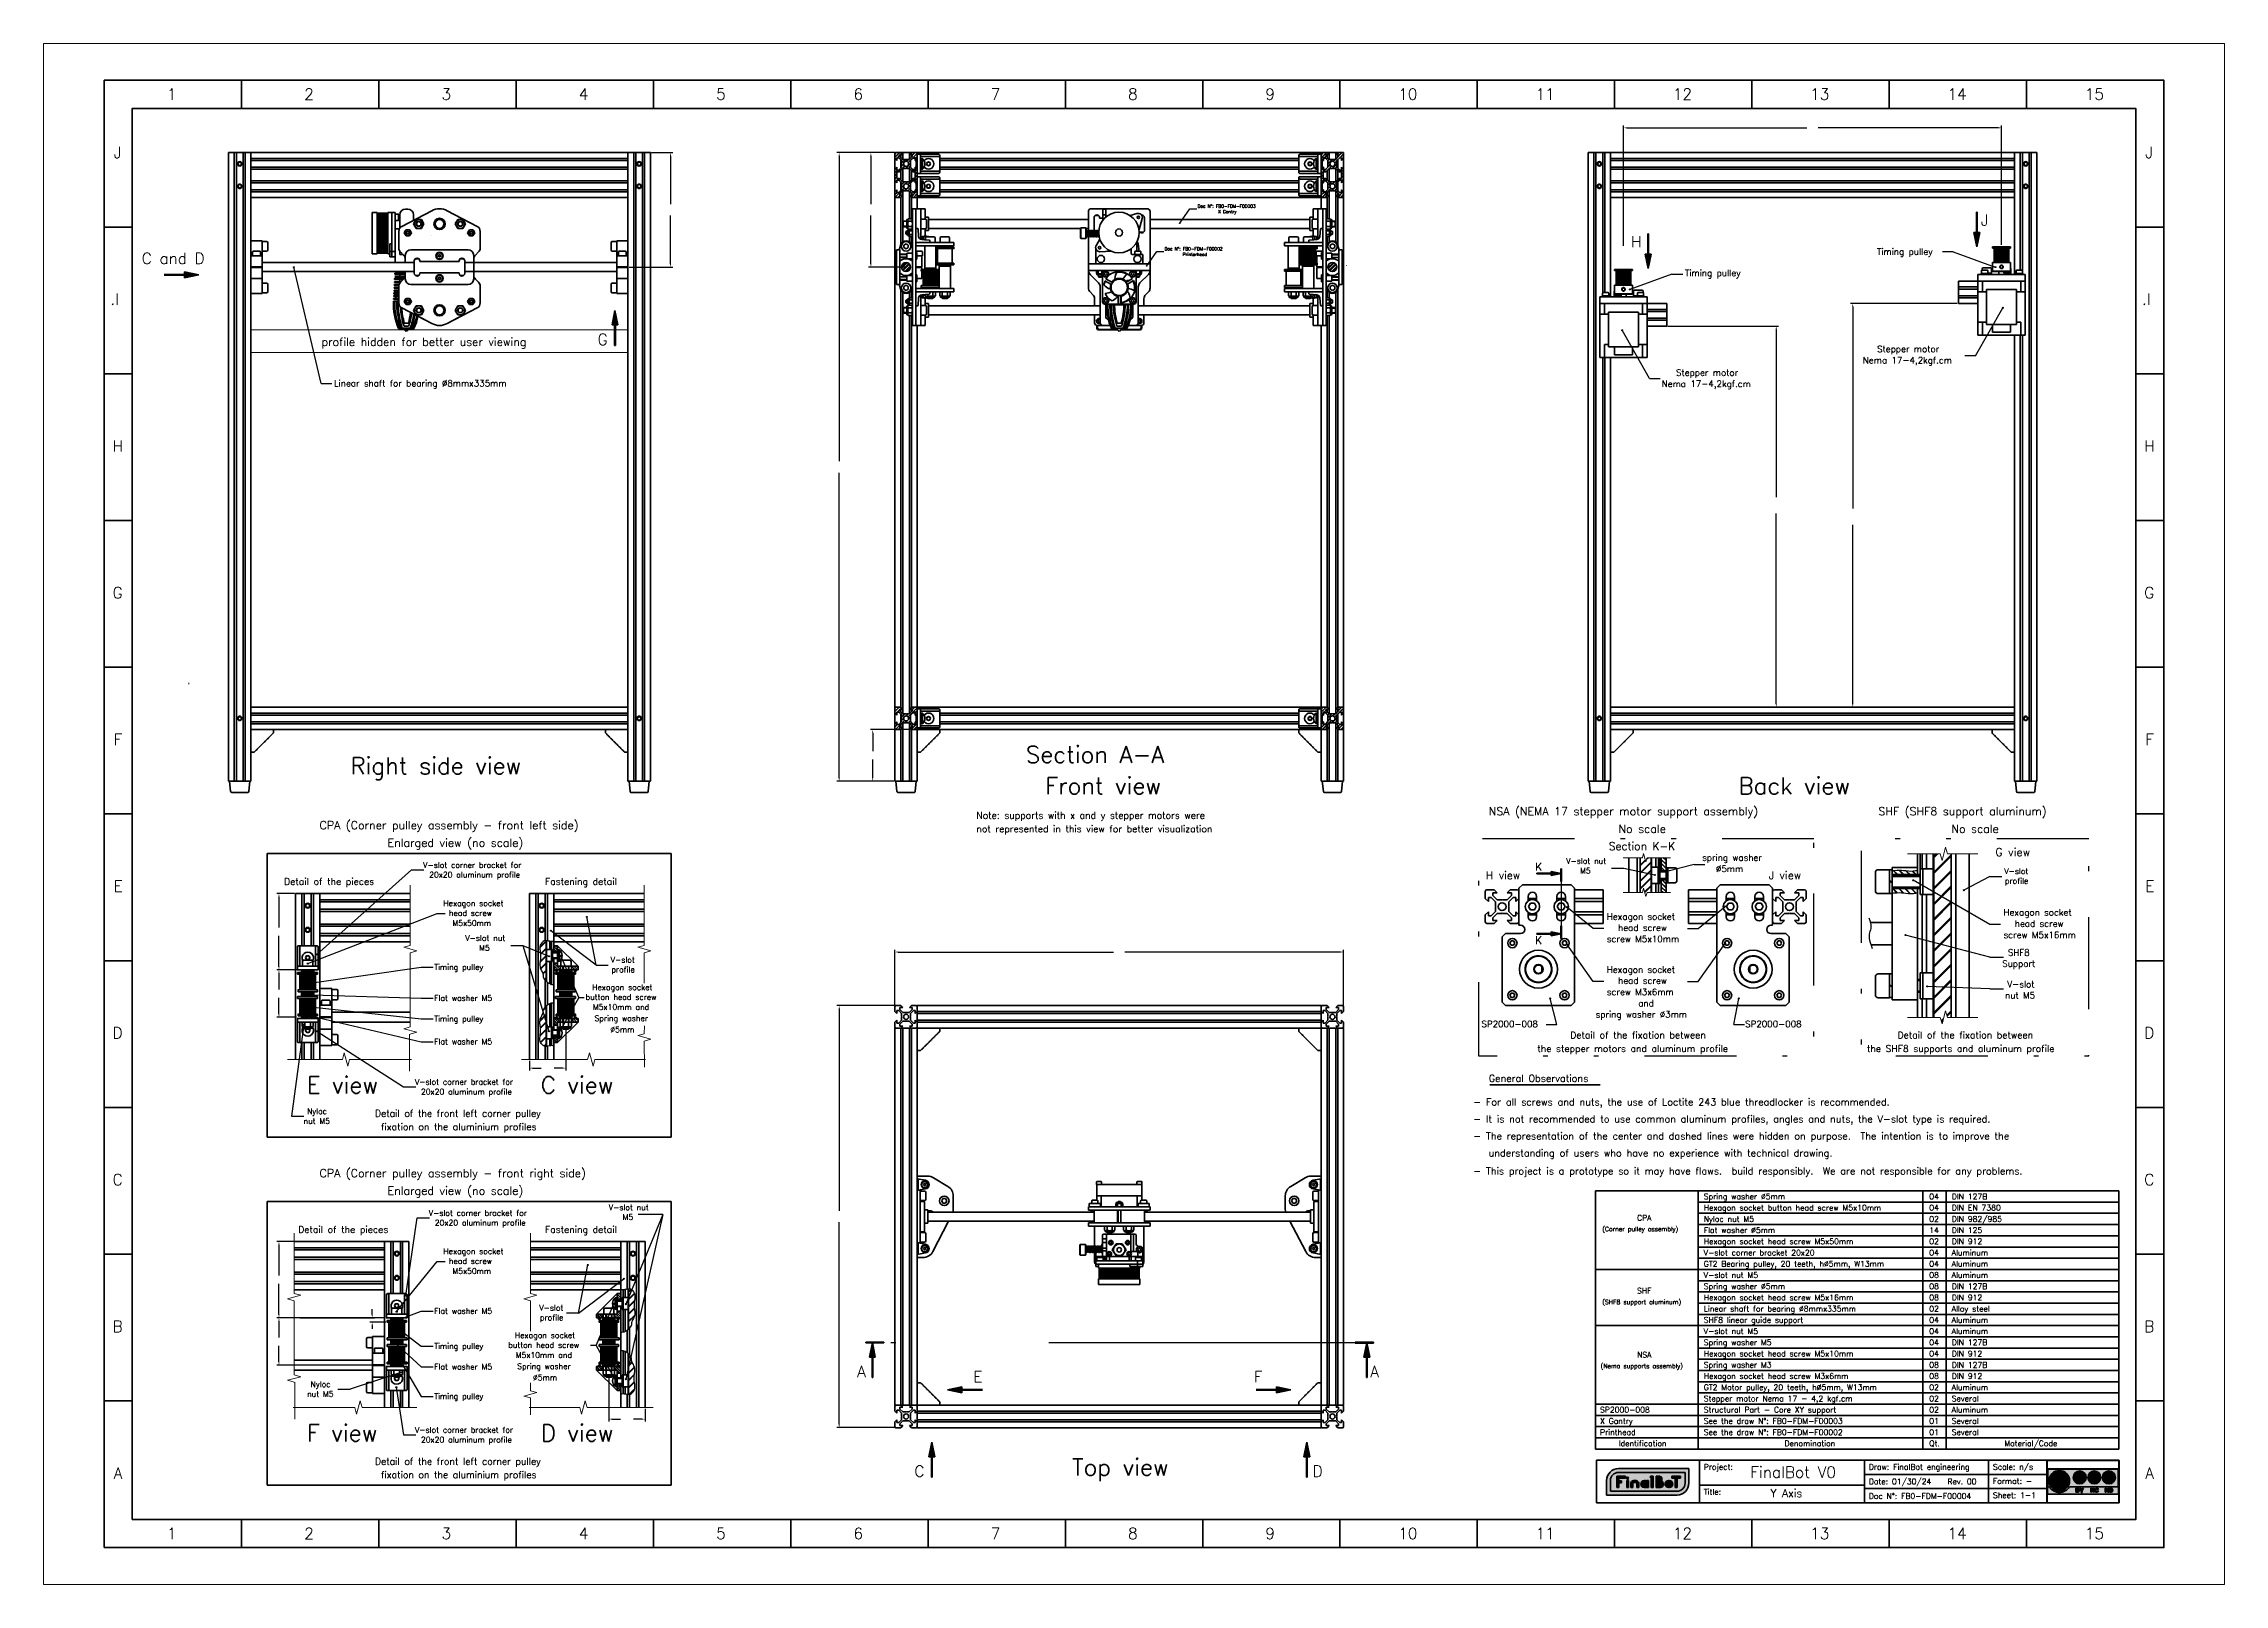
# Paper-space layout 'Paper' of a CAD drawing. Extents: x -11 to 286, y -6 to 204.
# The model-space entities are those that its viewports show. They can reach past a viewport. Long polylines and large blocks are cut down to what shows.
import ezdxf

# ---------------------------------------------------------------- set-up
doc = ezdxf.new("R2010")
doc.units = 0
doc.header["$PDMODE"] = 34
for name, pattern in [('CENTER', [50.8, 31.75, -6.35, 6.35, -6.35]), ('DASHDOTTINY', [3.81, 1.905, -0.9525, 0, -0.9525]), ('DASHED', [19.05, 12.7, -6.35]), ('DIVIDE', [31.75, 12.7, -6.35, 0, -6.35, 0, -6.35]), ('DIVIDETINY', [4.7625, 1.905, -0.9525, 0, -0.9525, 0, -0.9525])]:
    doc.linetypes.add(name, pattern=pattern)
doc.layers.get('0').update_dxf_attribs({"lineweight": 0})
for name, color, linetype, lineweight in [('Centro', 1, 'CENTER', 15), ('Cooler', 7, 'Continuous', 50), ('Encurtamento', 61, 'DASHDOTTINY', 13), ('Extrusora', 4, 'Continuous', 50), ('Fixação e Transmissão', 5, 'Continuous', 50), ('Guias', 30, 'Continuous', 50), ('Hotend', 4, 'Continuous', 50), ('Linha tracejada', 254, 'DASHED', 15), ('Perfis e Cantoneiras', 2, 'Continuous', 50), ('Peças Usinadas', 120, 'Continuous', 50)]:
    doc.layers.add(name, color=color, linetype=linetype, lineweight=lineweight)
for name, color, linetype in [('Corte', 130, 'DIVIDE'), ('Cotas', 90, 'Continuous'), ('Detalhe', 132, 'DIVIDETINY'), ('Hachura', 9, 'Continuous')]:
    doc.layers.add(name, color=color, linetype=linetype)
doc.layers.add('Motores', color=7, linetype='Continuous', lineweight=50, true_color=0x55ff00)
doc.styles.get("Standard").update_dxf_attribs({"font": 'romans.shx'})
doc.dimstyles.get("Standard").update_dxf_attribs({"dimtxt": 3, "dimasz": 3, "dimexe": 2, "dimexo": 1, "dimgap": 1, "dimtad": 0, "dimtoh": 1, "dimcen": 0.09, "dimadec": 0, "dimazin": 0, "dimtfac": 1, "dimtdec": 4, "dimtofl": 0, "dimtmove": 0, "dimatfit": 3, "dimfxl": 1, "dimtolj": 1, "dimtzin": 0, "dimarcsym": 0})

# ---------------------------------------------------------------- blocks, each defined once
blk = doc.blocks.new('*D_l_2')
at = {"color": 0, "linetype": 'ByBlock', "lineweight": -2}
for p, q in [((21751.2, -6838.1), (21751.2, -6788.4)), ((21754.2, -6790.4), (21946.2, -6790.4)), ((22148.2, -6790.4), (21956.3, -6790.4)), ((22151.2, -6838.1), (22151.2, -6788.4))]:
    blk.add_line(p, q, dxfattribs=at)
for points in [[(21751.2, -6790.4), (21754.2, -6790.9), (21751.2, -6790.4), (21754.2, -6789.9)], [(22151.2, -6790.4), (22148.2, -6789.9), (22151.2, -6790.4), (22148.2, -6790.9)]]:
    blk.add_solid(points, dxfattribs=at)
at = {"layer": 'Defpoints', "color": 0, "linetype": 'ByBlock', "lineweight": 0}
for p in [(21751.2, -6790.4), (22151.2, -6790.4), (21751.2, -6839.1), (22151.2, -6839.1)]:
    blk.add_point(p, dxfattribs=at)
blk = doc.blocks.new('*D_m_3')
at = {"color": 0, "linetype": 'ByBlock', "lineweight": -2}
for p, q in [((21751.2, -6838.1), (21699.6, -6838.1)), ((21701.6, -6841.1), (21701.6, -7021.1)), ((21701.6, -7211.1), (21701.6, -7031.2)), ((21751.2, -7214.1), (21699.6, -7214.1))]:
    blk.add_line(p, q, dxfattribs=at)
for points in [[(21701.6, -6838.1), (21701.1, -6841.1), (21701.6, -6838.1), (21702.1, -6841.1)], [(21701.6, -7214.1), (21702.1, -7211.1), (21701.6, -7214.1), (21701.1, -7211.1)]]:
    blk.add_solid(points, dxfattribs=at)
at = {"layer": 'Defpoints', "color": 0, "linetype": 'ByBlock', "lineweight": 0}
for p in [(21701.6, -6838.1), (21752.2, -6838.1), (21701.6, -7214.1), (21752.2, -7214.1)]:
    blk.add_point(p, dxfattribs=at)
blk = doc.blocks.new('*D_i_5')
at = {"color": 0, "linetype": 'ByBlock', "lineweight": -2}
for p, q in [((21770.2, -6592.3), (21729.5, -6592.3)), ((21731.5, -6595.3), (21731.5, -6611.6)), ((21731.5, -6635.3), (21731.5, -6618.9)), ((21750.2, -6638.3), (21729.5, -6638.3))]:
    blk.add_line(p, q, dxfattribs=at)
for points in [[(21731.5, -6592.3), (21731, -6595.3), (21731.5, -6592.3), (21732, -6595.3)], [(21731.5, -6638.3), (21732, -6635.3), (21731.5, -6638.3), (21731, -6635.3)]]:
    blk.add_solid(points, dxfattribs=at)
at = {"layer": 'Defpoints', "color": 0, "linetype": 'ByBlock', "lineweight": 0}
for p in [(21731.5, -6592.3), (21771.2, -6592.3), (21731.5, -6638.3), (21751.2, -6638.3)]:
    blk.add_point(p, dxfattribs=at)
blk = doc.blocks.new('*D_k_6')
at = {"color": 0, "linetype": 'ByBlock', "lineweight": -2}
for p, q in [((21750.2, -6078.3), (21699.6, -6078.3)), ((21701.6, -6081.3), (21701.6, -6353.2)), ((21701.6, -6635.3), (21701.6, -6363.4)), ((21750.2, -6638.3), (21699.6, -6638.3))]:
    blk.add_line(p, q, dxfattribs=at)
for points in [[(21701.6, -6078.3), (21701.1, -6081.3), (21701.6, -6078.3), (21702.1, -6081.3)], [(21701.6, -6638.3), (21702.1, -6635.3), (21701.6, -6638.3), (21701.1, -6635.3)]]:
    blk.add_solid(points, dxfattribs=at)
at = {"layer": 'Defpoints', "color": 0, "linetype": 'ByBlock', "lineweight": 0}
for p in [(21701.6, -6078.3), (21751.2, -6078.3), (21701.6, -6638.3), (21751.2, -6638.3)]:
    blk.add_point(p, dxfattribs=at)
blk = doc.blocks.new('*D_d')
at = {"color": 0, "linetype": 'ByBlock', "lineweight": -2}
for p, q in [((21751.2, -6078.3), (21727.9, -6078.3)), ((21729.9, -6081.3), (21729.9, -6124.2)), ((21729.9, -6177.3), (21729.9, -6134.4)), ((21760.2, -6180.3), (21727.9, -6180.3))]:
    blk.add_line(p, q, dxfattribs=at)
for points in [[(21729.9, -6078.3), (21729.4, -6081.3), (21729.9, -6078.3), (21730.4, -6081.3)], [(21729.9, -6180.3), (21730.4, -6177.3), (21729.9, -6180.3), (21729.4, -6177.3)]]:
    blk.add_solid(points, dxfattribs=at)
at = {"layer": 'Defpoints', "color": 0, "linetype": 'ByBlock', "lineweight": 0}
for p in [(21729.9, -6078.3), (21752.2, -6078.3), (21729.9, -6180.3), (21761.2, -6180.3)]:
    blk.add_point(p, dxfattribs=at)
blk = doc.blocks.new('*D_18')
at = {"color": 0, "linetype": 'ByBlock', "lineweight": -2}
for p, q in [((21534.3, -6078.3), (21553.3, -6078.3)), ((21551.3, -6081.3), (21551.3, -6124.2)), ((21551.3, -6177.3), (21551.3, -6134.4)), ((21514.3, -6180.3), (21553.3, -6180.3))]:
    blk.add_line(p, q, dxfattribs=at)
for points in [[(21551.3, -6078.3), (21550.8, -6081.3), (21551.3, -6078.3), (21551.8, -6081.3)], [(21551.3, -6180.3), (21551.8, -6177.3), (21551.3, -6180.3), (21550.8, -6177.3)]]:
    blk.add_solid(points, dxfattribs=at)
at = {"layer": 'Defpoints', "color": 0, "linetype": 'ByBlock', "lineweight": 0}
for p in [(21533.3, -6078.3), (21551.3, -6078.3), (21513.3, -6180.3), (21551.3, -6180.3)]:
    blk.add_point(p, dxfattribs=at)
blk = doc.blocks.new('*D_19')
at = {"color": 0, "linetype": 'ByBlock', "lineweight": -2}
for p, q in [((21216.1, -6738.3), (21200.3, -6738.3)), ((21202.3, -6741.3), (21202.3, -6768.7)), ((21202.3, -6803.3), (21202.3, -6776)), ((21217.8, -6806.3), (21200.3, -6806.3))]:
    blk.add_line(p, q, dxfattribs=at)
for points in [[(21202.3, -6738.3), (21201.8, -6741.3), (21202.3, -6738.3), (21202.8, -6741.3)], [(21202.3, -6806.3), (21202.8, -6803.3), (21202.3, -6806.3), (21201.8, -6803.3)]]:
    blk.add_solid(points, dxfattribs=at)
at = {"layer": 'Defpoints', "color": 0, "linetype": 'ByBlock', "lineweight": 0}
for p in [(21202.3, -6738.3), (21217.1, -6738.3), (21202.3, -6806.3), (21218.8, -6806.3)]:
    blk.add_point(p, dxfattribs=at)
blk = doc.blocks.new('*D_1a')
at = {"color": 0, "linetype": 'ByBlock', "lineweight": -2}
for p, q in [((21217.8, -6806.3), (21200.3, -6806.3)), ((21202.3, -6809.3), (21202.3, -6823.8)), ((21202.3, -6845.5), (21202.3, -6831.1)), ((21217.8, -6848.5), (21200.3, -6848.5))]:
    blk.add_line(p, q, dxfattribs=at)
for points in [[(21202.3, -6806.3), (21201.8, -6809.3), (21202.3, -6806.3), (21202.8, -6809.3)], [(21202.3, -6848.5), (21202.8, -6845.5), (21202.3, -6848.5), (21201.8, -6845.5)]]:
    blk.add_solid(points, dxfattribs=at)
at = {"layer": 'Defpoints', "color": 0, "linetype": 'ByBlock', "lineweight": 0}
for p in [(21202.3, -6806.3), (21218.8, -6806.3), (21202.3, -6848.5), (21218.8, -6848.5)]:
    blk.add_point(p, dxfattribs=at)
blk = doc.blocks.new('*D_1i')
at = {"color": 0, "linetype": 'ByBlock', "lineweight": -2}
for p, q in [((21458, -6859.2), (21458, -6895.8)), ((21425.7, -6887.2), (21425.7, -6895.8)), ((21428.7, -6893.8), (21436.1, -6893.8)), ((21455, -6893.8), (21447.6, -6893.8))]:
    blk.add_line(p, q, dxfattribs=at)
for points in [[(21425.7, -6893.8), (21428.7, -6894.3), (21425.7, -6893.8), (21428.7, -6893.3)], [(21458, -6893.8), (21455, -6893.3), (21458, -6893.8), (21455, -6894.3)]]:
    blk.add_solid(points, dxfattribs=at)
at = {"layer": 'Defpoints', "color": 0, "linetype": 'ByBlock', "lineweight": 0}
for p in [(21458, -6858.2), (21425.7, -6886.2), (21425.7, -6893.8), (21458, -6893.8)]:
    blk.add_point(p, dxfattribs=at)
blk = doc.blocks.new('*D_1u')
at = {"color": 0, "linetype": 'ByBlock', "lineweight": -2}
for p, q in [((22400.7, -6161.3), (22400.7, -6054.2)), ((22403.7, -6056.2), (22564.1, -6056.2)), ((22734.7, -6056.2), (22574.2, -6056.2)), ((22737.7, -6160.3), (22737.7, -6054.2))]:
    blk.add_line(p, q, dxfattribs=at)
for points in [[(22400.7, -6056.2), (22403.7, -6056.7), (22400.7, -6056.2), (22403.7, -6055.7)], [(22737.7, -6056.2), (22734.7, -6055.7), (22737.7, -6056.2), (22734.7, -6056.7)]]:
    blk.add_solid(points, dxfattribs=at)
at = {"layer": 'Defpoints', "color": 0, "linetype": 'ByBlock', "lineweight": 0}
for p in [(22400.7, -6056.2), (22737.7, -6056.2), (22737.7, -6161.3), (22400.7, -6162.3)]:
    blk.add_point(p, dxfattribs=at)
blk = doc.blocks.new('*D_o_1v')
at = {"color": 0, "linetype": 'ByBlock', "lineweight": -2}
for p, q in [((22698.2, -6212.8), (22603, -6212.8)), ((22605, -6215.8), (22605, -6395.3)), ((22605, -6569.3), (22605, -6409.8)), ((22470.9, -6572.3), (22607, -6572.3))]:
    blk.add_line(p, q, dxfattribs=at)
for points in [[(22605, -6212.8), (22604.5, -6215.8), (22605, -6212.8), (22605.5, -6215.8)], [(22605, -6572.3), (22605.5, -6569.3), (22605, -6572.3), (22604.5, -6569.3)]]:
    blk.add_solid(points, dxfattribs=at)
at = {"layer": 'Defpoints', "color": 0, "linetype": 'ByBlock', "lineweight": 0}
for p in [(22605, -6212.8), (22699.2, -6212.8), (22469.9, -6572.3), (22605, -6572.3)]:
    blk.add_point(p, dxfattribs=at)
blk = doc.blocks.new('*D_p_1w')
at = {"color": 0, "linetype": 'ByBlock', "lineweight": -2}
for p, q in [((22440.2, -6232.8), (22538.8, -6232.8)), ((22536.8, -6235.8), (22536.8, -6385.3)), ((22536.8, -6569.3), (22536.8, -6399.8)), ((22668.6, -6572.3), (22534.8, -6572.3))]:
    blk.add_line(p, q, dxfattribs=at)
for points in [[(22536.8, -6232.8), (22536.3, -6235.8), (22536.8, -6232.8), (22537.3, -6235.8)], [(22536.8, -6572.3), (22537.3, -6569.3), (22536.8, -6572.3), (22536.3, -6569.3)]]:
    blk.add_solid(points, dxfattribs=at)
at = {"layer": 'Defpoints', "color": 0, "linetype": 'ByBlock', "lineweight": 0}
for p in [(22439.2, -6232.8), (22536.8, -6232.8), (22536.8, -6572.3), (22669.6, -6572.3)]:
    blk.add_point(p, dxfattribs=at)
blk = doc.blocks.new('*D_19_0_0')
at = {"color": 0, "linetype": 'ByBlock', "lineweight": -2}
for p, q in [((21216.1, -7048.3), (21200.3, -7048.3)), ((21202.3, -7051.3), (21202.3, -7078.7)), ((21202.3, -7113.3), (21202.3, -7086)), ((21297.1, -7116.3), (21200.3, -7116.3))]:
    blk.add_line(p, q, dxfattribs=at)
for points in [[(21202.3, -7048.3), (21201.8, -7051.3), (21202.3, -7048.3), (21202.8, -7051.3)], [(21202.3, -7116.3), (21202.8, -7113.3), (21202.3, -7116.3), (21201.8, -7113.3)]]:
    blk.add_solid(points, dxfattribs=at)
at = {"layer": 'Defpoints', "color": 0, "linetype": 'ByBlock', "lineweight": 0}
for p in [(21202.3, -7048.3), (21217.1, -7048.3), (21202.3, -7116.3), (21298.1, -7116.3)]:
    blk.add_point(p, dxfattribs=at)
blk = doc.blocks.new('*D_1a_1_1')
at = {"color": 0, "linetype": 'ByBlock', "lineweight": -2}
for p, q in [((21297.1, -7116.3), (21200.3, -7116.3)), ((21202.3, -7119.3), (21202.3, -7133.8)), ((21202.3, -7155.5), (21202.3, -7141.1)), ((21284.7, -7158.5), (21200.3, -7158.5))]:
    blk.add_line(p, q, dxfattribs=at)
for points in [[(21202.3, -7116.3), (21201.8, -7119.3), (21202.3, -7116.3), (21202.8, -7119.3)], [(21202.3, -7158.5), (21202.8, -7155.5), (21202.3, -7158.5), (21201.8, -7155.5)]]:
    blk.add_solid(points, dxfattribs=at)
at = {"layer": 'Defpoints', "color": 0, "linetype": 'ByBlock', "lineweight": 0}
for p in [(21202.3, -7116.3), (21298.1, -7116.3), (21202.3, -7158.5), (21285.7, -7158.5)]:
    blk.add_point(p, dxfattribs=at)
blk = doc.blocks.new('*D_1c_2')
at = {"color": 0, "linetype": 'ByBlock', "lineweight": -2}
for p, q in [((21285.4, -7113.3), (21285.4, -7108.5)), ((21220.9, -7116.3), (21287.4, -7116.3)), ((21297.7, -7120.1), (21283.4, -7120.1)), ((21285.4, -7123.1), (21285.4, -7126.1))]:
    blk.add_line(p, q, dxfattribs=at)
for points in [[(21285.4, -7116.3), (21285.9, -7113.3), (21285.4, -7116.3), (21284.9, -7113.3)], [(21285.4, -7120.1), (21284.9, -7123.1), (21285.4, -7120.1), (21285.9, -7123.1)]]:
    blk.add_solid(points, dxfattribs=at)
at = {"layer": 'Defpoints', "color": 0, "linetype": 'ByBlock', "lineweight": 0}
for p in [(21219.9, -7116.3), (21285.4, -7116.3), (21285.4, -7120.1), (21298.7, -7120.1)]:
    blk.add_point(p, dxfattribs=at)
blk = doc.blocks.new('*D_1h_3')
at = {"color": 0, "linetype": 'ByBlock', "lineweight": -2}
for p, q in [((21496.3, -7169.2), (21496.3, -7208.5)), ((21499.3, -7206.5), (21506.6, -7206.5)), ((21525.7, -7206.5), (21518.2, -7206.5)), ((21528.7, -7197.2), (21528.7, -7208.5))]:
    blk.add_line(p, q, dxfattribs=at)
for points in [[(21496.3, -7206.5), (21499.3, -7207), (21496.3, -7206.5), (21499.3, -7206)], [(21528.7, -7206.5), (21525.7, -7206), (21528.7, -7206.5), (21525.7, -7207)]]:
    blk.add_solid(points, dxfattribs=at)
at = {"layer": 'Defpoints', "color": 0, "linetype": 'ByBlock', "lineweight": 0}
for p in [(21496.3, -7168.2), (21496.3, -7206.5), (21528.7, -7196.2), (21528.7, -7206.5)]:
    blk.add_point(p, dxfattribs=at)
blk = doc.blocks.new('Logo CC')
at = {"layer": 'Peças Usinadas'}
h = blk.add_hatch(color=252, dxfattribs=at)
h.dxf.hatch_style = 1
h.paths.add_polyline_path([(20.5, 4.9, 0.414214), (20, 5.3), (-17.2, 5.3, 0.414214), (-17.6, 4.9), (-17.6, -7.9, 0.414214), (-17.2, -8.3), (20, -8.3, 0.414214), (20.5, -7.9), (20.5, 4.9)])
h.paths.add_polyline_path([(-16.6, -4.4), (-17.4, -4.4), (-17.4, 4.9, -0.414214), (-17.2, 5.1), (20, 5.1, -0.414214), (20.3, 4.9), (20.3, -4.4), (-5.8, -4.4, -0.563159), (-16.6, -4.4)], flags=16)
h.paths.add_polyline_path([(-16.7, -1.1, -1), (-5.7, -1.1, -1), (-16.7, -1.1)], flags=0)
h.paths.add_polyline_path([(-2.3, -5.1), (-1.1, -5.1, -0.661969), (-0.9, -6.1, -0.788457), (-1.1, -7.2), (-2.3, -7.2), (-2.3, -5.1)], flags=16)
h.paths.add_polyline_path([(-0.2, -5.1), (0.3, -5.1), (0.8, -6), (1.3, -5.1), (1.8, -5.1), (1, -6.4), (1, -7.3), (0.8, -7.3), (0.5, -7.3), (0.5, -6.4), (-0.2, -5.1)], flags=16)
h.paths.add_polyline_path([(5.6, -5.1), (6, -5.1), (7, -6.4), (7, -5.1), (7.5, -5.1), (7.5, -7.2), (7, -7.2), (6, -5.9), (6, -7.2), (5.6, -7.2), (5.6, -5.1)], flags=16)
h.paths.add_polyline_path([(7.8, -5.7, -0.213732), (8.5, -5.1, -0.134698), (9.1, -5.1, -0.397759), (9.7, -5.8), (9.2, -5.8, 0.6511), (8.3, -5.6, 0.22418), (8.3, -6.6, 0.699149), (9.2, -6.5), (9.7, -6.5, -0.390337), (8.8, -7.3, -0.329081), (7.8, -6.6, -0.166195), (7.8, -5.7)], flags=16)
h.paths.add_polyline_path([(13.3, -5.1), (13.8, -5.1), (14.7, -6.4), (14.7, -5.1), (15.2, -5.1), (15.2, -7.2), (14.7, -7.2), (13.8, -5.9), (13.8, -7.2), (13.3, -7.2), (13.3, -5.1)], flags=16)
h.paths.add_polyline_path([(15.7, -5.1), (16.6, -5.1, -0.863396), (16.6, -7.2), (15.7, -7.2), (15.7, -5.1)], flags=16)
h.paths.add_polyline_path([(16, -5.5), (16.6, -5.5, -0.611418), (16.6, -6.9), (16, -6.9), (16, -5.5)], flags=0)
h.paths.add_polyline_path([(-1.8, -5.4), (-1.3, -5.4, -0.888745), (-1.3, -5.9), (-1.8, -5.9), (-1.8, -5.4)], flags=0)
h.paths.add_polyline_path([(-1.8, -6.4), (-1.2, -6.4, -0.888745), (-1.2, -6.9), (-1.8, -6.9), (-1.8, -6.4)], flags=0)
h.paths.add_polyline_path([(-6.8, -1.1, -1), (-15.6, -1.1, -1), (-6.8, -1.1)], flags=0)
h.paths.add_polyline_path([(3.1, 0.7, -1), (-3.8, 0.7, -1), (3.1, 0.7)], flags=0)
h.paths.add_polyline_path([(2.6, 0.7, -1), (-3.3, 0.7, -1), (2.6, 0.7)], flags=0)
h.paths.add_polyline_path([(-1.1, 1.4, -0.414214), (-0.9, 1.6), (-0.3, 1.6), (0.2, 1.6, -0.414213), (0.4, 1.4), (0.4, 0), (0, 0), (0, -1.5), (-0.3, -1.5), (-0.7, -1.5), (-0.7, 0), (-1.1, 0), (-1.1, 1.4)], flags=0)
h.paths.add_polyline_path([(10.9, 0.7, -1), (4, 0.7, -1), (10.9, 0.7)], flags=0)
h.paths.add_polyline_path([(4.7, 1.8), (6.7, 0.9, 0.109981), (8.1, 0.2, -0.673703), (8.2, -0.1, -0.259108), (6.8, -0.2), (6.5, -0.5, 0.155874), (7.4, -0.9), (7.4, -1.3), (7.6, -1.3), (7.6, -0.9, 0.142846), (8.5, -0.6, 0.147289), (8.8, 0), (10.1, -0.6, -0.962523), (4.7, 1.8)], flags=0)
h.paths.add_polyline_path([(7.3, 1.7, -0.154068), (8.2, 1.7), (8.4, 2, 0.096441), (7.6, 2.2), (7.6, 2.8), (7.4, 2.8), (7.4, 2.3, 0.305146), (6.4, 1.6), (5, 2.2, -0.876811), (10.3, -0.2), (7.3, 1.2, -0.730169), (7.3, 1.7)], flags=0)
h.paths.add_polyline_path([(18.7, 0.7, -1), (11.8, 0.7, -1), (18.7, 0.7)], flags=0)
h.paths.add_polyline_path([(18.2, 0.7, -1), (12.3, 0.7, -1), (18.2, 0.7)], flags=0)
h.paths.add_polyline_path([(14.1, 1.4), (16.6, 1.4), (16.6, 1), (14.1, 1), (14.1, 1.4)], flags=0)
h.paths.add_polyline_path([(-11.3, -0.2), (-11.9, -0.5, 0.450891), (-13.1, -0.3, 0.349848), (-13, -2, 0.361747), (-11.8, -1.7), (-11.3, -2.1, -0.517788), (-13.9, -2.3, -0.339698), (-13.9, -0.1, -0.489965), (-11.3, -0.2)], flags=0)
h.paths.add_polyline_path([(-8.1, -0.2), (-8.7, -0.5, 0.450891), (-10, -0.3, 0.349848), (-9.9, -2, 0.361747), (-8.6, -1.7), (-8.2, -2.1, -0.517788), (-10.7, -2.3, -0.339698), (-10.7, -0.1, -0.489965), (-8.1, -0.2)], flags=0)
h.paths.add_polyline_path([(14.1, 0.3), (16.6, 0.3), (16.6, -0.2), (14.1, -0.2), (14.1, 0.3)], flags=0)
h.paths.add_polyline_path([(0, 2.4, -1), (-0.7, 2.4, -1), (0, 2.4)], flags=0)
h = blk.add_hatch(color=254, dxfattribs=at)
h.dxf.hatch_style = 1
h.paths.add_polyline_path([(20.3, 4.9, 0.414214), (20, 5.1), (-17.2, 5.1, 0.414214), (-17.4, 4.9), (-17.4, -4.4), (-16.6, -4.4, 0.563159), (-5.8, -4.4), (20.3, -4.4), (20.3, 4.9)])
h.paths.add_polyline_path([(-5.7, -1.1, -1), (-16.7, -1.1, -1), (-5.7, -1.1)], flags=16)
h.paths.add_polyline_path([(-6.8, -1.1, -1), (-15.6, -1.1, -1), (-6.8, -1.1)], flags=0)
h.paths.add_polyline_path([(3.1, 0.7, -1), (-3.8, 0.7, -1), (3.1, 0.7)], flags=16)
h.paths.add_polyline_path([(2.6, 0.7, -1), (-3.3, 0.7, -1), (2.6, 0.7)], flags=0)
h.paths.add_polyline_path([(-1.1, 1.4, -0.414214), (-0.9, 1.6), (-0.3, 1.6), (0.2, 1.6, -0.414213), (0.4, 1.4), (0.4, 0), (0, 0), (0, -1.5), (-0.3, -1.5), (-0.7, -1.5), (-0.7, 0), (-1.1, 0), (-1.1, 1.4)], flags=0)
h.paths.add_polyline_path([(10.9, 0.7, -1), (4, 0.7, -1), (10.9, 0.7)], flags=16)
h.paths.add_polyline_path([(4.7, 1.8), (6.7, 0.9, 0.109981), (8.1, 0.2, -0.673703), (8.2, -0.1, -0.259108), (6.8, -0.2), (6.5, -0.5, 0.155874), (7.4, -0.9), (7.4, -1.3), (7.6, -1.3), (7.6, -0.9, 0.142846), (8.5, -0.6, 0.147289), (8.8, 0), (10.1, -0.6, -0.962523), (4.7, 1.8)], flags=0)
h.paths.add_polyline_path([(7.3, 1.7, -0.154068), (8.2, 1.7), (8.4, 2, 0.096441), (7.6, 2.2), (7.6, 2.8), (7.4, 2.8), (7.4, 2.3, 0.305146), (6.4, 1.6), (5, 2.2, -0.876811), (10.3, -0.2), (7.3, 1.2, -0.730169), (7.3, 1.7)], flags=0)
h.paths.add_polyline_path([(18.7, 0.7, -1), (11.8, 0.7, -1), (18.7, 0.7)], flags=16)
h.paths.add_polyline_path([(18.2, 0.7, -1), (12.3, 0.7, -1), (18.2, 0.7)], flags=0)
h.paths.add_polyline_path([(14.1, 1.4), (16.6, 1.4), (16.6, 1), (14.1, 1), (14.1, 1.4)], flags=0)
h.paths.add_polyline_path([(-11.3, -0.2), (-11.9, -0.5, 0.450891), (-13.1, -0.3, 0.349848), (-13, -2, 0.361747), (-11.8, -1.7), (-11.3, -2.1, -0.517788), (-13.9, -2.3, -0.339698), (-13.9, -0.1, -0.489965), (-11.3, -0.2)], flags=0)
h.paths.add_polyline_path([(-8.1, -0.2), (-8.7, -0.5, 0.450891), (-10, -0.3, 0.349848), (-9.9, -2, 0.361747), (-8.6, -1.7), (-8.2, -2.1, -0.517788), (-10.7, -2.3, -0.339698), (-10.7, -0.1, -0.489965), (-8.1, -0.2)], flags=0)
h.paths.add_polyline_path([(14.1, 0.3), (16.6, 0.3), (16.6, -0.2), (14.1, -0.2), (14.1, 0.3)], flags=0)
h.paths.add_polyline_path([(0, 2.4, -1), (-0.7, 2.4, -1), (0, 2.4)], flags=0)
h = blk.add_hatch(color=252, dxfattribs=at)
h.dxf.hatch_style = 1
h.paths.add_polyline_path([(-5.7, -1.1, 1), (-16.7, -1.1, 1), (-5.7, -1.1)])
h.paths.add_polyline_path([(-15.6, -1.1, -1), (-6.8, -1.1, -1), (-15.6, -1.1)], flags=16)
h.paths.add_polyline_path([(-13.9, -0.1, -0.489965), (-11.3, -0.2), (-11.9, -0.5, 0.450891), (-13.1, -0.3, 0.349848), (-13, -2, 0.361747), (-11.8, -1.7), (-11.3, -2.1, -0.517788), (-13.9, -2.3, -0.339698), (-13.9, -0.1)], flags=0)
h.paths.add_polyline_path([(-10.7, -0.1, -0.489965), (-8.1, -0.2), (-8.7, -0.5, 0.450891), (-10, -0.3, 0.349848), (-9.9, -2, 0.361747), (-8.6, -1.7), (-8.2, -2.1, -0.517788), (-10.7, -2.3, -0.339698), (-10.7, -0.1)], flags=0)
h = blk.add_hatch(color=7, dxfattribs=at)
h.dxf.hatch_style = 1
h.paths.add_polyline_path([(-6.8, -1.1, 1), (-15.6, -1.1, 1), (-6.8, -1.1)])
h.paths.add_polyline_path([(-13.9, -0.1, -0.489965), (-11.3, -0.2), (-11.9, -0.5, 0.450891), (-13.1, -0.3, 0.349848), (-13, -2, 0.361747), (-11.8, -1.7), (-11.3, -2.1, -0.517788), (-13.9, -2.3, -0.339698), (-13.9, -0.1)], flags=16)
h.paths.add_polyline_path([(-10.7, -0.1, -0.489965), (-8.1, -0.2), (-8.7, -0.5, 0.450891), (-10, -0.3, 0.349848), (-9.9, -2, 0.361747), (-8.6, -1.7), (-8.2, -2.1, -0.517788), (-10.7, -2.3, -0.339698), (-10.7, -0.1)], flags=16)
h = blk.add_hatch(color=252, dxfattribs=at)
h.dxf.hatch_style = 1
h.paths.add_polyline_path([(-11.3, -2.1), (-11.8, -1.7, -0.361747), (-13, -2, -0.349848), (-13.1, -0.3, -0.450891), (-11.9, -0.5), (-11.3, -0.2, 0.489965), (-13.9, -0.1, 0.339698), (-13.9, -2.3, 0.517788), (-11.3, -2.1)])
h = blk.add_hatch(color=252, dxfattribs=at)
h.dxf.hatch_style = 1
h.paths.add_polyline_path([(-8.2, -2.1), (-8.6, -1.7, -0.361747), (-9.9, -2, -0.349848), (-10, -0.3, -0.450891), (-8.7, -0.5), (-8.1, -0.2, 0.489965), (-10.7, -0.1, 0.339698), (-10.7, -2.3, 0.517788), (-8.2, -2.1)])
h = blk.add_hatch(color=252, dxfattribs=at)
h.dxf.hatch_style = 1
h.paths.add_polyline_path([(3.1, 0.7, 1), (-3.8, 0.7, 1), (3.1, 0.7)])
h.paths.add_polyline_path([(2.6, 0.7, -1), (-3.3, 0.7, -1), (2.6, 0.7)], flags=16)
h.paths.add_polyline_path([(-0.9, 1.6), (-0.3, 1.6), (0.2, 1.6, -0.414213), (0.4, 1.4), (0.4, 0), (0, 0), (0, -1.5), (-0.3, -1.5), (-0.7, -1.5), (-0.7, 0), (-1.1, 0), (-1.1, 1.4, -0.414214), (-0.9, 1.6)], flags=0)
h.paths.add_polyline_path([(0, 2.4, -1), (-0.7, 2.4, -1), (0, 2.4)], flags=0)
h = blk.add_hatch(color=7, dxfattribs=at)
h.dxf.hatch_style = 1
h.paths.add_polyline_path([(2.6, 0.7, 1), (-3.3, 0.7, 1), (2.6, 0.7)])
h.paths.add_polyline_path([(-0.9, 1.6), (-0.3, 1.6), (0.2, 1.6, -0.414213), (0.4, 1.4), (0.4, 0), (0, 0), (0, -1.5), (-0.3, -1.5), (-0.7, -1.5), (-0.7, 0), (-1.1, 0), (-1.1, 1.4, -0.414214), (-0.9, 1.6)], flags=16)
h.paths.add_polyline_path([(0, 2.4, -1), (-0.7, 2.4, -1), (0, 2.4)], flags=16)
h = blk.add_hatch(color=252, dxfattribs=at)
h.dxf.hatch_style = 1
h.paths.add_polyline_path([(0.4, 1.4, 0.414214), (0.2, 1.6), (-0.3, 1.6), (-0.9, 1.6, 0.414214), (-1.1, 1.4), (-1.1, 0), (-0.7, 0), (-0.7, -1.5), (-0.3, -1.5), (0, -1.5), (0, 0), (0.4, 0), (0.4, 1.4)])
h = blk.add_hatch(color=252, dxfattribs=at)
h.dxf.hatch_style = 1
h.paths.add_polyline_path([(0, 2.4, 1), (-0.7, 2.4, 1), (0, 2.4)])
h = blk.add_hatch(color=252, dxfattribs=at)
h.dxf.hatch_style = 1
h.paths.add_polyline_path([(10.9, 0.7, 1), (4, 0.7, 1), (10.9, 0.7)])
h.paths.add_polyline_path([(4.7, 1.8), (6.7, 0.9, 0.109981), (8.1, 0.2, -0.673703), (8.2, -0.1, -0.259108), (6.8, -0.2), (6.5, -0.5, 0.155874), (7.4, -0.9), (7.4, -1.3), (7.6, -1.3), (7.6, -0.9, 0.142846), (8.5, -0.6, 0.147289), (8.8, 0), (10.1, -0.6, -0.962523), (4.7, 1.8)], flags=16)
h.paths.add_polyline_path([(10.3, -0.2), (7.3, 1.2, -0.730169), (7.3, 1.7, -0.154068), (8.2, 1.7), (8.4, 2, 0.096441), (7.6, 2.2), (7.6, 2.8), (7.4, 2.8), (7.4, 2.3, 0.305146), (6.4, 1.6), (5, 2.2, -0.876811), (10.3, -0.2)], flags=16)
h = blk.add_hatch(color=7, dxfattribs=at)
h.dxf.hatch_style = 1
h.paths.add_polyline_path([(6.7, 0.9), (4.7, 1.8, 0.962523), (10.1, -0.6), (8.8, 0, -0.147289), (8.5, -0.6, -0.142846), (7.6, -0.9), (7.6, -1.3), (7.4, -1.3), (7.4, -0.9, -0.155874), (6.5, -0.5), (6.8, -0.2, 0.259108), (8.2, -0.1, 0.673703), (8.1, 0.2, -0.109981), (6.7, 0.9)])
h = blk.add_hatch(color=7, dxfattribs=at)
h.dxf.hatch_style = 1
h.paths.add_polyline_path([(7.4, 2.8), (7.6, 2.8), (7.6, 2.2, -0.096441), (8.4, 2), (8.2, 1.7, 0.154068), (7.3, 1.7, 0.730169), (7.3, 1.2), (10.3, -0.2, 0.876811), (5, 2.2), (6.4, 1.6, -0.305146), (7.4, 2.3), (7.4, 2.8)])
h = blk.add_hatch(color=252, dxfattribs=at)
h.dxf.hatch_style = 1
h.paths.add_polyline_path([(18.7, 0.7, 1), (11.8, 0.7, 1), (18.7, 0.7)])
h.paths.add_polyline_path([(18.2, 0.7, -1), (12.3, 0.7, -1), (18.2, 0.7)], flags=16)
h.paths.add_polyline_path([(14.1, 1.4), (16.6, 1.4), (16.6, 1), (14.1, 1), (14.1, 1.4)], flags=0)
h.paths.add_polyline_path([(14.1, 0.3), (16.6, 0.3), (16.6, -0.2), (14.1, -0.2), (14.1, 0.3)], flags=0)
h = blk.add_hatch(color=7, dxfattribs=at)
h.dxf.hatch_style = 1
h.paths.add_polyline_path([(12.3, 0.7, 1), (18.2, 0.7, 1), (12.3, 0.7)])
h.paths.add_polyline_path([(14.1, 1.4), (16.6, 1.4), (16.6, 1), (14.1, 1), (14.1, 1.4)], flags=16)
h.paths.add_polyline_path([(14.1, 0.3), (16.6, 0.3), (16.6, -0.2), (14.1, -0.2), (14.1, 0.3)], flags=16)
h = blk.add_hatch(color=252, dxfattribs=at)
h.dxf.hatch_style = 1
h.paths.add_polyline_path([(16.6, 1.4), (14.1, 1.4), (14.1, 1), (16.6, 1), (16.6, 1.4)])
h = blk.add_hatch(color=252, dxfattribs=at)
h.dxf.hatch_style = 1
h.paths.add_polyline_path([(16.6, 0.3), (14.1, 0.3), (14.1, -0.2), (16.6, -0.2), (16.6, 0.3)])
h = blk.add_hatch(color=7, dxfattribs=at)
h.dxf.hatch_style = 1
h.paths.add_polyline_path([(-0.9, -6.1, 0.661969), (-1.1, -5.1), (-2.3, -5.1), (-2.3, -7.2), (-1.1, -7.2, 0.788457), (-0.9, -6.1)])
h.paths.add_polyline_path([(-1.8, -5.4), (-1.3, -5.4, -0.888745), (-1.3, -5.9), (-1.8, -5.9), (-1.8, -5.4)], flags=16)
h.paths.add_polyline_path([(-1.8, -6.4), (-1.2, -6.4, -0.888745), (-1.2, -6.9), (-1.8, -6.9), (-1.8, -6.4)], flags=16)
h = blk.add_hatch(color=252, dxfattribs=at)
h.dxf.hatch_style = 1
h.paths.add_polyline_path([(-1.3, -5.4), (-1.8, -5.4), (-1.8, -5.9), (-1.3, -5.9, 0.888745), (-1.3, -5.4)])
h = blk.add_hatch(color=252, dxfattribs=at)
h.dxf.hatch_style = 1
h.paths.add_polyline_path([(-1.2, -6.4), (-1.8, -6.4), (-1.8, -6.9), (-1.2, -6.9, 0.888745), (-1.2, -6.4)])
h = blk.add_hatch(color=7, dxfattribs=at)
h.dxf.hatch_style = 1
h.paths.add_polyline_path([(1.8, -5.1), (1.3, -5.1), (0.8, -6), (0.3, -5.1), (-0.2, -5.1), (0.5, -6.4), (0.5, -7.3), (0.8, -7.3), (1, -7.3), (1, -6.4), (1.8, -5.1)])
h = blk.add_hatch(color=7, dxfattribs=at)
h.dxf.hatch_style = 1
h.paths.add_polyline_path([(7.5, -5.1), (7, -5.1), (7, -6.4), (6, -5.1), (5.6, -5.1), (5.6, -7.2), (6, -7.2), (6, -5.9), (7, -7.2), (7.5, -7.2), (7.5, -5.1)])
h = blk.add_hatch(color=7, dxfattribs=at)
h.dxf.hatch_style = 1
h.paths.add_polyline_path([(9.7, -6.5), (9.2, -6.5, -0.699149), (8.3, -6.6, -0.22418), (8.3, -5.6, -0.6511), (9.2, -5.8), (9.7, -5.8, 0.397759), (9.1, -5.1, 0.134698), (8.5, -5.1, 0.213732), (7.8, -5.7, 0.166195), (7.8, -6.6, 0.329081), (8.8, -7.3, 0.390337), (9.7, -6.5)])
h = blk.add_hatch(color=7, dxfattribs=at)
h.dxf.hatch_style = 1
h.paths.add_polyline_path([(15.2, -5.1), (14.7, -5.1), (14.7, -6.4), (13.8, -5.1), (13.3, -5.1), (13.3, -7.2), (13.8, -7.2), (13.8, -5.9), (14.7, -7.2), (15.2, -7.2), (15.2, -5.1)])
h = blk.add_hatch(color=7, dxfattribs=at)
h.dxf.hatch_style = 1
h.paths.add_polyline_path([(16.6, -5.1), (15.7, -5.1), (15.7, -7.2), (16.6, -7.2, 0.863396), (16.6, -5.1)])
h.paths.add_polyline_path([(16, -5.5), (16.6, -5.5, -0.611418), (16.6, -6.9), (16, -6.9), (16, -5.5)], flags=16)
h = blk.add_hatch(color=252, dxfattribs=at)
h.dxf.hatch_style = 1
h.paths.add_polyline_path([(16.6, -5.5), (16, -5.5), (16, -6.9), (16.6, -6.9, 0.611418), (16.6, -5.5)])
for p, q in [((-17.8, 9.8), (-17.8, -12.9)), ((-17.8, 9.8), (20.7, 9.8)), ((20.7, 9.8), (20.7, -12.9)), ((20.7, -12.9), (-17.8, -12.9))]:
    blk.add_line(p, q, dxfattribs=at)
at = {"layer": 'Peças Usinadas', "color": 252}
for p, q in [((-17.6, 4.9), (-17.6, -7.9)), ((-17.4, 4.9), (-17.4, -4.4)), ((-17.2, 5.3), (20, 5.3)), ((-17.2, 5.1), (20, 5.1)), ((-1.1, 0), (-1.1, 1.4)), ((-0.7, 0), (-1.1, 0)), ((-0.9, 1.6), (-0.3, 1.6)), ((-0.7, -1.5), (-0.7, 0)), ((0.2, 1.6), (-0.3, 1.6)), ((0, 0), (0.4, 0)), ((0, -1.5), (0, 0)), ((0.4, 0), (0.4, 1.4)), ((4.7, 1.8), (6.7, 0.9)), ((5, 2.2), (6.4, 1.6)), ((7.3, 1.2), (10.3, -0.2)), ((8.2, 1.7), (8.4, 2)), ((20.3, -4.4), (20.3, 4.9)), ((20.5, -7.9), (20.5, 4.9)), ((-17.4, -4.4), (-16.6, -4.4)), ((20, -8.3), (-17.2, -8.3)), ((-11.3, -0.2), (-11.9, -0.5)), ((-11.3, -2.1), (-11.8, -1.7)), ((-8.1, -0.2), (-8.7, -0.5)), ((-8.2, -2.1), (-8.6, -1.7)), ((-5.8, -4.4), (20.3, -4.4)), ((-2.3, -5.1), (-1.1, -5.1)), ((-2.3, -7.2), (-2.3, -5.1)), ((-2.3, -7.2), (-1.1, -7.2)), ((-1.8, -5.9), (-1.8, -5.4)), ((-1.8, -5.4), (-1.3, -5.4)), ((-1.8, -5.9), (-1.3, -5.9)), ((-1.8, -6.4), (-1.2, -6.4)), ((-1.8, -6.9), (-1.8, -6.4)), ((-1.8, -6.9), (-1.2, -6.9)), ((-0.3, -1.5), (-0.7, -1.5)), ((-0.3, -1.5), (0, -1.5)), ((-0.2, -5.1), (0.3, -5.1)), ((0.5, -6.4), (-0.2, -5.1)), ((0.8, -6), (0.3, -5.1)), ((0.5, -7.3), (0.5, -6.4)), ((0.5, -7.3), (0.8, -7.3)), ((0.8, -6), (1.3, -5.1)), ((1, -7.3), (0.8, -7.3)), ((1, -6.4), (1.8, -5.1)), ((1, -7.3), (1, -6.4)), ((1.8, -5.1), (1.3, -5.1)), ((5.6, -5.1), (6, -5.1)), ((5.6, -7.2), (5.6, -5.1)), ((5.6, -7.2), (6, -7.2)), ((6, -5.1), (7, -6.4)), ((6, -5.9), (7, -7.2)), ((6, -7.2), (6, -5.9)), ((6.5, -0.5), (6.8, -0.2)), ((7, -6.4), (7, -5.1)), ((7, -5.1), (7.5, -5.1)), ((7, -7.2), (7.5, -7.2)), ((7.5, -7.2), (7.5, -5.1)), ((8.8, 0), (10.1, -0.6)), ((9.2, -5.8), (9.7, -5.8)), ((9.2, -6.5), (9.7, -6.5)), ((13.3, -5.1), (13.8, -5.1)), ((13.3, -7.2), (13.3, -5.1)), ((13.3, -7.2), (13.8, -7.2)), ((13.8, -5.1), (14.7, -6.4)), ((13.8, -5.9), (14.7, -7.2)), ((13.8, -7.2), (13.8, -5.9)), ((14.7, -6.4), (14.7, -5.1)), ((14.7, -5.1), (15.2, -5.1)), ((14.7, -7.2), (15.2, -7.2)), ((15.2, -7.2), (15.2, -5.1)), ((15.7, -5.1), (16.6, -5.1)), ((15.7, -7.2), (15.7, -5.1)), ((15.7, -7.2), (16.6, -7.2)), ((16.6, -5.5), (16, -5.5)), ((16, -6.9), (16, -5.5)), ((16.6, -6.9), (16, -6.9))]:
    blk.add_line(p, q, dxfattribs=at)
at = {"layer": 'Peças Usinadas', "color": 252, "flags": 128}
for points in [[(7.6, 2.2), (7.6, 2.8), (7.4, 2.8), (7.4, 2.3)], [(7.4, -1.3), (7.6, -1.3), (7.6, -0.9)], [(7.4, -0.9), (7.4, -1.3)]]:
    blk.add_lwpolyline(points, dxfattribs=at)
for points in [[(14.1, 1.4), (16.6, 1.4), (16.6, 1), (14.1, 1)], [(14.1, 0.3), (16.6, 0.3), (16.6, -0.2), (14.1, -0.2)]]:
    blk.add_lwpolyline(points, close=True, dxfattribs=at)
at = {"layer": 'Peças Usinadas', "color": 252}
for centre, radius in [((-11.2, -1.1), 5.47), ((-11.2, -1.1), 4.44), ((-0.3, 0.7), 3.47), ((-0.3, 0.7), 2.93), ((-0.3, 2.4), 0.394), ((7.5, 0.7), 3.47), ((15.3, 0.7), 3.47), ((15.3, 0.7), 2.93)]:
    blk.add_circle(centre, radius, dxfattribs=at)
for centre, radius, start, end in [((-17.2, 4.9), 0.44, 90, 180), ((-17.2, 4.9), 0.25, 90, 180), ((-12.6, -1.1), 1.65, 35.899, 140.312), ((-9.5, -1.1), 1.65, 35.899, 140.312), ((-0.9, 1.4), 0.2, 90, 180), ((0.2, 1.4), 0.2, 360, 90), ((7.5, 0.7), 2.93, 157.5777, 333.2017), ((7.5, 0.7), 2.93, 342.9005, 147.879), ((7.4, 1.2), 1.04, 92.4066, 160.2839), ((9, 3.7), 3.61, 230.0829, 255.1878), ((7.4, 1.5), 0.274, 100.5329, 245.0759), ((7.6, 0.4), 1.38, 67.9424, 102.9766), ((7.3, 0), 2.22, 59.7313, 81.7659), ((8, 0), 0.197, 307.7598, 83.633), ((20, 4.9), 0.44, 360, 90), ((20, 4.9), 0.25, 360, 90), ((-17.2, -7.9), 0.44, 180, 270), ((-11.2, -1.1), 6.26, 211.2271, 328.7729), ((-12.4, -1.2), 1.81, 143.2776, 218.3278), ((-12.7, -1.3), 1.57, 220.4297, 329.9279), ((-12, -1.1), 1.32, 145.1635, 222.2927), ((-12.6, -1), 0.834, 32.2581, 129.3387), ((-12.6, -1.1), 0.977, 242.5501, 322.0999), ((-9.3, -1.2), 1.81, 143.2776, 218.3278), ((-9.5, -1.3), 1.57, 220.4297, 329.9279), ((-8.9, -1.1), 1.32, 145.1635, 222.2927), ((-9.4, -1), 0.834, 32.2581, 129.3387), ((-9.4, -1.1), 0.977, 242.5501, 322.0999), ((-1.3, -5.7), 0.246, 276.7421, 83.2579), ((-1.2, -6.6), 0.246, 276.7421, 83.2579), ((-1.2, -5.6), 0.563, 307.4065, 81.4197), ((-1.1, -6.6), 0.605, 272.1182, 65.1353), ((7.5, 0.7), 1.58, 229.3802, 264.8188), ((7.4, 1.1), 1.41, 242.197, 300.3024), ((7.5, 0.7), 1.58, 273.4515, 305.9694), ((9.1, -6.2), 1.39, 161.3638, 199.108), ((8.9, -6.2), 1.14, 111.2202, 159.478), ((8.8, -6.3), 0.992, 199.5295, 272.3911), ((9.3, -6.1), 1.12, 152.4639, 203.0066), ((8.7, -5.9), 0.504, 10.3325, 142.6051), ((8.8, -6.4), 0.498, 202.1633, 342.0005), ((7.7, 0.2), 1.05, 312.6699, 346.185), ((8.8, -6.2), 1.17, 74.3385, 105.0244), ((8.8, -6.4), 0.878, 267.2945, 352.5847), ((9, -5.8), 0.705, 356.0828, 82.8454), ((16.4, -6.2), 1.06, 278.3856, 81.6144), ((16.2, -6.2), 0.813, 297.1152, 62.8848), ((20, -7.9), 0.44, 270, 360)]:
    blk.add_arc(centre, radius, start, end, dxfattribs=at)
blk = doc.blocks.new('Logo CC 2')
at = {"layer": 'Peças Usinadas', "xscale": 1.666839599609375, "yscale": 1.666839599609375, "zscale": 1.666839599609375}
blk.add_blockref('Logo CC', (-0.7, 0), dxfattribs=at)
blk = doc.blocks.new('Logo FinalBot')
at = {"layer": 'Peças Usinadas'}
h = blk.add_hatch(color=160, dxfattribs=at)
h.dxf.hatch_style = 1
h.paths.add_polyline_path([(20.1, -3.7), (20.1, 4), (-16.8, 4, 0.414214), (-23, -2.2), (-23, -9.9), (13.9, -9.9, 0.414214), (20.1, -3.7)])
h.paths.add_polyline_path([(-16.8, 2), (18.1, 2), (18.1, -3.7, -0.414214), (13.9, -7.9), (-21, -7.9), (-21, -2.2, -0.414214), (-16.8, 2)], flags=16)
h.paths.add_polyline_path([(-17.7, 0), (-13.2, 0), (-13.2, -1), (-16.7, -1), (-16.7, -2.4), (-15.2, -2.4), (-15.2, -3.4), (-16.7, -3.4), (-16.7, -5.9), (-17.7, -5.9), (-17.7, 0)], flags=0)
h.paths.add_polyline_path([(0, 0), (1.4, 0), (1.4, -5.9), (0.4, -5.9), (0.4, -0.9), (0, -0.9), (0, 0)], flags=0)
h.paths.add_polyline_path([(-11.5, -1, -1), (-12.5, -1, -1), (-11.5, -1)], flags=0)
h.paths.add_polyline_path([(3, 0), (4.7, 0, -0.004522), (4.7, 0, -0.411567), (5.9, -1.2), (5.9, -2, -0.084636), (5.8, -2.4, -0.287129), (6.6, -3.6), (6.6, -4.6, -0.414214), (5.3, -5.9), (3, -5.9), (3, 0)], flags=0)
h.paths.add_polyline_path([(-12.5, -2.3), (-11.5, -2.3), (-11.5, -5.9), (-12.5, -5.9), (-12.5, -2.3)], flags=0)
h.paths.add_polyline_path([(-10.3, -3.6, -0.414214), (-9, -2.3), (-7.5, -2.3, -0.414213), (-6.2, -3.6), (-6.2, -5.9), (-7.2, -5.9), (-7.2, -3.6, 0.414214), (-7.5, -3.3), (-9, -3.3, 0.414214), (-9.3, -3.6), (-9.3, -5.9), (-10.3, -5.9), (-10.3, -3.6)], flags=0)
h.paths.add_polyline_path([(-5.1, -4.1, -0.414214), (-3.3, -2.3), (-2.8, -2.3, -0.11565), (-2, -2.5), (-2, -2.3), (-1, -2.3), (-1, -5.9), (-2, -5.9), (-2, -5.7, -0.114336), (-2.8, -5.9), (-3.3, -5.9, -0.411757), (-5.1, -4.1)], flags=0)
h.paths.add_polyline_path([(-4.1, -4.1, -0.414214), (-3.3, -3.3), (-2.8, -3.3, -0.414213), (-2, -4.1), (-2, -4.2, -0.37241), (-2.8, -4.9), (-3.3, -4.9, -0.40873), (-4.1, -4.1)], flags=0)
h.paths.add_polyline_path([(4, -3.3), (5.3, -3.3, -0.414214), (5.6, -3.6), (5.6, -4.6, -0.414214), (5.3, -4.9), (4, -4.9), (4, -3.3)], flags=0)
h.paths.add_polyline_path([(7.6, -4.1, -0.414214), (9.4, -2.3), (9.9, -2.3, -0.414214), (11.7, -4.1, -0.411757), (9.9, -5.9), (9.4, -5.9, -0.411757), (7.6, -4.1)], flags=0)
h.paths.add_polyline_path([(8.6, -4.1, -0.414214), (9.4, -3.3), (9.9, -3.3, -0.414214), (10.7, -4.1, -0.40873), (9.9, -4.9), (9.4, -4.9, -0.40873), (8.6, -4.1)], flags=0)
h.paths.add_polyline_path([(4, -1), (4.7, -1, -0.007603), (4.7, -1, -0.003081), (4.7, -1, -0.407969), (4.9, -1.2), (4.9, -2, -0.414214), (4.6, -2.3), (4, -2.3), (4, -1)], flags=0)
h = blk.add_hatch(color=7, dxfattribs=at)
h.dxf.hatch_style = 1
h.paths.add_polyline_path([(18.1, 2), (-16.8, 2, 0.414214), (-21, -2.2), (-21, -7.9), (13.9, -7.9, 0.414214), (18.1, -3.7), (18.1, 2)])
h.paths.add_polyline_path([(-17.7, 0), (-13.2, 0), (-13.2, -1), (-16.7, -1), (-16.7, -2.4), (-15.2, -2.4), (-15.2, -3.4), (-16.7, -3.4), (-16.7, -5.9), (-17.7, -5.9), (-17.7, 0)], flags=16)
h.paths.add_polyline_path([(-12.5, -2.3), (-11.5, -2.3), (-11.5, -5.9), (-12.5, -5.9), (-12.5, -2.3)], flags=16)
h.paths.add_polyline_path([(-9, -2.3), (-7.5, -2.3, -0.414213), (-6.2, -3.6), (-6.2, -5.9), (-7.2, -5.9), (-7.2, -3.6, 0.414214), (-7.5, -3.3), (-9, -3.3, 0.414214), (-9.3, -3.6), (-9.3, -5.9), (-10.3, -5.9), (-10.3, -3.6, -0.414214), (-9, -2.3)], flags=16)
h.paths.add_polyline_path([(-3.3, -2.3), (-2.8, -2.3, -0.11565), (-2, -2.5), (-2, -2.3), (-1, -2.3), (-1, -5.9), (-2, -5.9), (-2, -5.7, -0.114336), (-2.8, -5.9), (-3.3, -5.9, -0.411757), (-5.1, -4.1, -0.414214), (-3.3, -2.3)], flags=16)
h.paths.add_polyline_path([(-3.3, -3.3), (-2.8, -3.3, -0.414213), (-2, -4.1), (-2, -4.2, -0.37241), (-2.8, -4.9), (-3.3, -4.9, -0.40873), (-4.1, -4.1, -0.414214), (-3.3, -3.3)], flags=0)
h.paths.add_polyline_path([(0.4, -0.9), (0, -0.9), (0, 0), (1.4, 0), (1.4, -5.9), (0.4, -5.9), (0.4, -0.9)], flags=16)
h.paths.add_polyline_path([(3, 0), (4.7, 0, -0.004522), (4.7, 0, -0.411567), (5.9, -1.2), (5.9, -2, -0.084636), (5.8, -2.4, -0.287129), (6.6, -3.6), (6.6, -4.6, -0.414214), (5.3, -5.9), (3, -5.9), (3, 0)], flags=16)
h.paths.add_polyline_path([(4, -3.3), (5.3, -3.3, -0.414214), (5.6, -3.6), (5.6, -4.6, -0.414214), (5.3, -4.9), (4, -4.9), (4, -3.3)], flags=0)
h.paths.add_polyline_path([(9.4, -2.3), (9.9, -2.3, -0.414214), (11.7, -4.1, -0.411757), (9.9, -5.9), (9.4, -5.9, -0.411757), (7.6, -4.1, -0.414214), (9.4, -2.3)], flags=16)
h.paths.add_polyline_path([(9.4, -3.3), (9.9, -3.3, -0.414214), (10.7, -4.1, -0.40873), (9.9, -4.9), (9.4, -4.9, -0.40873), (8.6, -4.1, -0.414214), (9.4, -3.3)], flags=0)
h.paths.add_polyline_path([(12.9, -1), (11.9, -1), (11.1, -1), (11.1, 0), (15.8, 0), (15.8, -1), (13.9, -1), (13.9, -5.9), (12.9, -5.9), (12.9, -1)], flags=16)
h.paths.add_polyline_path([(-11.5, -1, -1), (-12.5, -1, -1), (-11.5, -1)], flags=16)
h.paths.add_polyline_path([(4, -1), (4.7, -1, -0.007603), (4.7, -1, -0.003081), (4.7, -1, -0.407969), (4.9, -1.2), (4.9, -2, -0.414214), (4.6, -2.3), (4, -2.3), (4, -1)], flags=0)
h = blk.add_hatch(color=160, dxfattribs=at)
h.dxf.hatch_style = 1
h.paths.add_polyline_path([(-15.2, -2.4), (-16.7, -2.4), (-16.7, -1), (-13.2, -1), (-13.2, 0), (-17.7, 0), (-17.7, -5.9), (-16.7, -5.9), (-16.7, -3.4), (-15.2, -3.4), (-15.2, -2.4)])
h = blk.add_hatch(color=160, dxfattribs=at)
h.dxf.hatch_style = 1
h.paths.add_polyline_path([(1.4, 0), (0, 0), (0, -0.9), (0.4, -0.9), (0.4, -5.9), (1.4, -5.9), (1.4, 0)])
h = blk.add_hatch(color=160, dxfattribs=at)
h.dxf.hatch_style = 1
h.paths.add_polyline_path([(6.6, -4.6), (6.6, -3.6, 0.287129), (5.8, -2.4, 0.084636), (5.9, -2), (5.9, -1.2, 0.411567), (4.7, 0), (4.7, 0), (3, 0), (3, -5.9), (5.3, -5.9, 0.414213), (6.6, -4.6)])
h.paths.add_polyline_path([(4, -1), (4.7, -1, -0.007603), (4.7, -1, -0.003081), (4.7, -1, -0.407969), (4.9, -1.2), (4.9, -2, -0.414214), (4.6, -2.3), (4, -2.3), (4, -1)], flags=16)
h.paths.add_polyline_path([(4, -3.3), (5.3, -3.3, -0.414214), (5.6, -3.6), (5.6, -4.6, -0.414214), (5.3, -4.9), (4, -4.9), (4, -3.3)], flags=16)
h = blk.add_hatch(color=160, dxfattribs=at)
h.dxf.hatch_style = 1
h.paths.add_polyline_path([(15.8, 0), (11.1, 0), (11.1, -1), (12.9, -1), (12.9, -5.9), (13.9, -5.9), (13.9, -1), (15.8, -1), (15.8, 0)])
h = blk.add_hatch(color=160, dxfattribs=at)
h.dxf.hatch_style = 1
h.paths.add_polyline_path([(-11.5, -1, 1), (-12.5, -1, 1), (-11.5, -1)])
h = blk.add_hatch(color=160, dxfattribs=at)
h.dxf.hatch_style = 1
h.paths.add_polyline_path([(-11.5, -2.3), (-12.5, -2.3), (-12.5, -5.9), (-11.5, -5.9), (-11.5, -2.3)])
h = blk.add_hatch(color=160, dxfattribs=at)
h.dxf.hatch_style = 1
h.paths.add_polyline_path([(-7.5, -2.3), (-9, -2.3, 0.414214), (-10.3, -3.6), (-10.3, -5.9), (-9.3, -5.9), (-9.3, -3.6, -0.414214), (-9, -3.3), (-7.5, -3.3, -0.414213), (-7.2, -3.6), (-7.2, -5.9), (-6.2, -5.9), (-6.2, -3.6, 0.414214), (-7.5, -2.3)])
h = blk.add_hatch(color=160, dxfattribs=at)
h.dxf.hatch_style = 1
h.paths.add_polyline_path([(-1, -2.3), (-2, -2.3), (-2, -2.5, 0.11565), (-2.8, -2.3), (-3.3, -2.3, 0.414214), (-5.1, -4.1, 0.411757), (-3.3, -5.9), (-2.8, -5.9, 0.114336), (-2, -5.7), (-2, -5.9), (-1, -5.9), (-1, -2.3)])
h.paths.add_polyline_path([(-4.1, -4.1, -0.414214), (-3.3, -3.3), (-2.8, -3.3, -0.414214), (-2, -4.1), (-2, -4.2, -0.37241), (-2.8, -4.9), (-3.3, -4.9, -0.40873), (-4.1, -4.1)], flags=16)
h = blk.add_hatch(color=7, dxfattribs=at)
h.dxf.hatch_style = 1
h.paths.add_polyline_path([(-2.8, -3.3), (-3.3, -3.3, 0.414214), (-4.1, -4.1, 0.40873), (-3.3, -4.9), (-2.8, -4.9, 0.372409), (-2, -4.2), (-2, -4.1, 0.414214), (-2.8, -3.3)])
h = blk.add_hatch(color=7, dxfattribs=at)
h.dxf.hatch_style = 1
h.paths.add_polyline_path([(4.9, -1.2, 0.407969), (4.7, -1), (4.7, -1), (4, -1), (4, -2.3), (4.6, -2.3, 0.414214), (4.9, -2), (4.9, -1.2)])
h = blk.add_hatch(color=7, dxfattribs=at)
h.dxf.hatch_style = 1
h.paths.add_polyline_path([(5.6, -3.6, 0.414214), (5.3, -3.3), (4, -3.3), (4, -4.9), (5.3, -4.9, 0.414214), (5.6, -4.6), (5.6, -3.6)])
h = blk.add_hatch(color=160, dxfattribs=at)
h.dxf.hatch_style = 1
h.paths.add_polyline_path([(11.7, -4.1, 0.414214), (9.9, -2.3), (9.4, -2.3, 0.414214), (7.6, -4.1, 0.411757), (9.4, -5.9), (9.9, -5.9, 0.411757), (11.7, -4.1)])
h.paths.add_polyline_path([(8.6, -4.1, -0.414214), (9.4, -3.3), (9.9, -3.3, -0.414214), (10.7, -4.1, -0.40873), (9.9, -4.9), (9.4, -4.9, -0.40873), (8.6, -4.1)], flags=16)
h = blk.add_hatch(color=7, dxfattribs=at)
h.dxf.hatch_style = 1
h.paths.add_polyline_path([(9.9, -3.3), (9.4, -3.3, 0.414214), (8.6, -4.1, 0.40873), (9.4, -4.9), (9.9, -4.9, 0.40873), (10.7, -4.1, 0.414214), (9.9, -3.3)])
at = {"layer": 'Peças Usinadas', "color": 160}
for p, q in [((-17.7, 0), (-13.2, 0)), ((-17.7, -5.9), (-17.7, 0)), ((20.1, 4), (-16.8, 4)), ((18.1, 2), (-16.8, 2)), ((-13.2, -1), (-13.2, 0)), ((0, 0), (1.4, 0)), ((0, 0), (0, -0.9)), ((1.4, -5.9), (1.4, 0)), ((4.7, 0), (3, 0)), ((3, -5.9), (3, 0)), ((11.1, 0), (15.8, 0)), ((11.1, -1), (11.1, 0)), ((11.1, 0), (15.8, 0)), ((11.1, -1), (11.1, 0)), ((15.8, -1), (15.8, 0)), ((15.8, 0), (15.8, -1)), ((18.1, -3.7), (18.1, 2)), ((20.1, -3.7), (20.1, 4)), ((-23, -2.2), (-23, -9.9)), ((-23, -9.9), (13.9, -9.9)), ((-21, -2.2), (-21, -7.9)), ((-21, -7.9), (13.9, -7.9)), ((-17.7, -5.9), (-16.7, -5.9)), ((-16.7, -2.4), (-16.7, -1)), ((-16.7, -1), (-13.2, -1)), ((-16.7, -2.4), (-15.2, -2.4)), ((-16.7, -3.4), (-15.2, -3.4)), ((-16.7, -5.9), (-16.7, -3.4)), ((-15.2, -3.4), (-15.2, -2.4)), ((-12.5, -2.3), (-11.5, -2.3)), ((-12.5, -5.9), (-12.5, -2.3)), ((-12.5, -5.9), (-11.5, -5.9)), ((-11.5, -5.9), (-11.5, -2.3)), ((-10.3, -5.9), (-10.3, -3.6)), ((-10.3, -5.9), (-9.3, -5.9)), ((-9.3, -5.9), (-9.3, -3.6)), ((-9, -2.3), (-7.5, -2.3)), ((-9, -3.3), (-7.5, -3.3)), ((-7.2, -5.9), (-7.2, -3.6)), ((-7.2, -5.9), (-6.2, -5.9)), ((-6.2, -5.9), (-6.2, -3.6)), ((-3.3, -2.3), (-2.8, -2.3)), ((-3.3, -3.3), (-2.8, -3.3)), ((-3.3, -4.9), (-2.8, -4.9)), ((-3.3, -5.9), (-2.8, -5.9)), ((-2, -2.5), (-2, -2.3)), ((-1, -2.3), (-2, -2.3)), ((-2, -4.2), (-2, -4.1)), ((-2, -5.9), (-2, -5.7)), ((-1, -5.9), (-2, -5.9)), ((-1, -5.9), (-1, -2.3)), ((0.4, -0.9), (0, -0.9)), ((0.4, -5.9), (0.4, -0.9)), ((0.4, -5.9), (1.4, -5.9)), ((3, -5.9), (5.3, -5.9)), ((4.7, -1), (4, -1)), ((4, -2.3), (4, -1)), ((4, -2.3), (4.6, -2.3)), ((4, -4.9), (4, -3.3)), ((4, -3.3), (5.3, -3.3)), ((4, -4.9), (5.3, -4.9)), ((4.9, -1.2), (4.9, -2)), ((5.6, -4.6), (5.6, -3.6)), ((5.9, -1.2), (5.9, -2)), ((6.6, -4.6), (6.6, -3.6)), ((9.4, -2.3), (9.9, -2.3)), ((9.4, -3.3), (9.9, -3.3)), ((9.4, -4.9), (9.9, -4.9)), ((9.4, -5.9), (9.9, -5.9)), ((12.9, -1), (11.1, -1)), ((11.9, -1), (13.7, -1)), ((12.9, -5.9), (12.9, -1)), ((12.9, -5.9), (12.9, -1)), ((12.9, -5.9), (13.9, -5.9)), ((13.9, -5.9), (12.9, -5.9)), ((13.9, -1), (15.8, -1)), ((13.9, -5.9), (13.9, -1)), ((13.9, -1), (13.9, -5.9)), ((15.8, -1), (13.9, -1))]:
    blk.add_line(p, q, dxfattribs=at)
blk.add_circle((-12, -1), 0.5, dxfattribs=at)
for centre, radius, start, end in [((-16.8, -2.2), 6.2, 90, 180), ((-16.8, -2.2), 4.2, 90, 180), ((4.7, -1.2), 1.22, 0, 91.2243), ((-9, -3.6), 1.3, 90, 180), ((-9, -3.6), 0.299, 90, 180), ((-7.5, -3.6), 1.3, 360, 90), ((-7.5, -3.6), 0.299, 0, 90), ((-3.3, -4.1), 1.8, 90, 180), ((-3.3, -4.1), 1.81, 180.2938, 269.8127), ((-3.3, -4.1), 0.8, 90, 180), ((-3.3, -4.1), 0.814, 180.6566, 269.5819), ((-2.8, -4.1), 1.8, 63.6122, 90), ((-2.8, -4.1), 0.8, 0, 90), ((-2.8, -4.1), 0.8, 270, 351.7033), ((-2.8, -4.1), 1.8, 270, 296.0907), ((4.6, -2), 0.3, 270, 360), ((4.7, -1.2), 0.218, 360, 89.4819), ((4.7, -1.2), 0.218, 360, 91.2243), ((5.3, -3.6), 0.3, 0, 90), ((5.3, -4.6), 1.3, 270, 360), ((5.3, -4.6), 0.3, 270, 360), ((4.6, -2), 1.3, 340.6489, 360), ((5.3, -3.6), 1.3, 360, 64.0812), ((5.3, -3.6), 1.3, 360, 64.0812), ((9.4, -4.1), 1.8, 90, 180), ((9.4, -4.1), 1.81, 180.2938, 269.8127), ((9.4, -4.1), 0.8, 90, 180), ((9.4, -4.1), 0.814, 180.6566, 269.5819), ((9.9, -4.1), 1.8, 0, 90), ((9.9, -4.1), 0.8, 0, 90), ((9.9, -4.1), 0.814, 270.4181, 359.3434), ((9.9, -4.1), 1.81, 270.1873, 359.7062), ((13.9, -3.7), 6.2, 270, 360), ((13.9, -3.7), 4.2, 270, 360)]:
    blk.add_arc(centre, radius, start, end, dxfattribs=at)

msp = doc.modelspace()

# ---------------------------------------------------------------- hatches: boundary and pattern name
at = {"layer": 'Cotas'}
h = msp.add_hatch(color=256, dxfattribs=at)
h.dxf.hatch_style = 1
h.paths.add_polyline_path([(22005.441, -6141.201, 0.24117406), (22005.333, -6140.991, 0.61137754), (22004.923, -6141.201, 1), (22005.441, -6141.201)])
h = msp.add_hatch(color=256, dxfattribs=at)
h.dxf.hatch_style = 1
h.paths.add_polyline_path([(21216.069, -6180.385, 0.24117406), (21215.88, -6180.015, 0.61137754), (21215.157, -6180.385, 1), (21216.069, -6180.385)])
h = msp.add_hatch(color=256, dxfattribs=at)
h.dxf.hatch_style = 1
h.paths.add_polyline_path([(21975.971, -6179.201, 0.24117406), (21975.863, -6178.991, 0.61137754), (21975.453, -6179.201, 1), (21975.971, -6179.201)])
h = msp.add_hatch(color=256, dxfattribs=at)
h.dxf.hatch_style = 1
h.paths.add_polyline_path([(22731.621, -6180.201, -0.24117406), (22731.81, -6179.831, -0.61137754), (22732.533, -6180.201, -1), (22731.621, -6180.201)])
h = msp.add_hatch(color=256, dxfattribs=at)
h.dxf.hatch_style = 1
h.paths.add_polyline_path([(22406.692, -6200.201, 0.24117406), (22406.503, -6199.831, 0.61137754), (22405.78, -6200.201, 1), (22406.692, -6200.201)])
h = msp.add_hatch(color=256, dxfattribs=at)
h.dxf.hatch_style = 1
h.paths.add_polyline_path([(22738.286, -6216.55, -0.24117406), (22738.475, -6216.18, -0.61137754), (22739.198, -6216.55, -1), (22738.286, -6216.55)])
h = msp.add_hatch(color=256, dxfattribs=at)
h.dxf.hatch_style = 1
h.paths.add_polyline_path([(22400.027, -6236.55, 0.24117406), (22399.838, -6236.18, 0.61137754), (22399.115, -6236.55, 1), (22400.027, -6236.55)])
h = msp.add_hatch(color=256, dxfattribs=at)
h.dxf.hatch_style = 1
h.paths.add_polyline_path([(22429.136, -6721.678, 0.24117406), (22428.947, -6721.308, 0.61137754), (22428.224, -6721.678, 1), (22429.136, -6721.678)])
h = msp.add_hatch(color=256, dxfattribs=at)
h.dxf.hatch_style = 1
h.paths.add_polyline_path([(22439.869, -6718.77, 0.24117406), (22439.68, -6718.4, 0.61137754), (22438.957, -6718.77, 1), (22439.869, -6718.77)])
h = msp.add_hatch(color=256, dxfattribs=at)
h.dxf.hatch_style = 1
h.paths.add_polyline_path([(22659.388, -6726.506, 0.24117406), (22659.198, -6726.136, 0.61137754), (22658.476, -6726.506, 1), (22659.388, -6726.506)])
h = msp.add_hatch(color=256, dxfattribs=at)
h.dxf.hatch_style = 1
h.paths.add_polyline_path([(22704.447, -6735.409, 0.24117406), (22704.258, -6735.039, 0.61137754), (22703.535, -6735.409, 1), (22704.447, -6735.409)])
h = msp.add_hatch(color=256, dxfattribs=at)
h.dxf.hatch_style = 1
h.paths.add_polyline_path([(21477.252, -6759.163, 0.24117406), (21477.063, -6758.792, 0.61137754), (21476.34, -6759.163, 1), (21477.252, -6759.163)])
h = msp.add_hatch(color=256, dxfattribs=at)
h.dxf.hatch_style = 1
h.paths.add_polyline_path([(22350.547, -6750.437, 0.24117406), (22350.357, -6750.066, 0.61137754), (22349.634, -6750.437, 1), (22350.547, -6750.437)])
h = msp.add_hatch(color=256, dxfattribs=at)
h.dxf.hatch_style = 1
h.paths.add_polyline_path([(22491.734, -6749.773, 0.24117406), (22491.544, -6749.403, 0.61137754), (22490.821, -6749.773, 1), (22491.734, -6749.773)])
h = msp.add_hatch(color=256, dxfattribs=at)
h.dxf.hatch_style = 1
h.paths.add_polyline_path([(21445.125, -6771.503, 0.24117406), (21444.935, -6771.133, 0.61137754), (21444.213, -6771.503, 1), (21445.125, -6771.503)])
h = msp.add_hatch(color=256, dxfattribs=at)
h.dxf.hatch_style = 1
h.paths.add_polyline_path([(22350.547, -6783.437, 0.24117406), (22350.357, -6783.066, 0.61137754), (22349.634, -6783.437, 1), (22350.547, -6783.437)])
h = msp.add_hatch(color=256, dxfattribs=at)
h.dxf.hatch_style = 1
h.paths.add_polyline_path([(22491.734, -6782.773, 0.24117406), (22491.544, -6782.403, 0.61137754), (22490.821, -6782.773, 1), (22491.734, -6782.773)])
h = msp.add_hatch(color=256, dxfattribs=at)
h.dxf.hatch_style = 1
h.paths.add_polyline_path([(22652.368, -6775.331, 0.24117406), (22652.178, -6774.961, 0.61137754), (22651.455, -6775.331, 1), (22652.368, -6775.331)])
h = msp.add_hatch(color=256, dxfattribs=at)
h.dxf.hatch_style = 1
h.paths.add_polyline_path([(21228.495, -6800.764, 0.24117406), (21228.305, -6800.394, 0.61137754), (21227.583, -6800.764, 1), (21228.495, -6800.764)])
h = msp.add_hatch(color=256, dxfattribs=at)
h.dxf.hatch_style = 1
h.paths.add_polyline_path([(21236.382, -6792.525, 0.24117406), (21236.193, -6792.155, 0.61137754), (21235.47, -6792.525, 1), (21236.382, -6792.525)])
h = msp.add_hatch(color=256, dxfattribs=at)
h.dxf.hatch_style = 1
h.paths.add_polyline_path([(21443.442, -6794.112, 0.24117406), (21443.252, -6793.742, 0.61137754), (21442.53, -6794.112, 1), (21443.442, -6794.112)])
h = msp.add_hatch(color=256, dxfattribs=at)
h.dxf.hatch_style = 1
h.paths.add_polyline_path([(21454.034, -6793.815, 0.24117406), (21453.844, -6793.445, 0.61137754), (21453.122, -6793.815, 1), (21454.034, -6793.815)])
h = msp.add_hatch(color=256, dxfattribs=at)
h.dxf.hatch_style = 1
h.paths.add_polyline_path([(21232.374, -6817.942, 0.24117406), (21232.185, -6817.572, 0.61137754), (21231.462, -6817.942, 1), (21232.374, -6817.942)])
h = msp.add_hatch(color=256, dxfattribs=at)
h.dxf.hatch_style = 1
h.paths.add_polyline_path([(22671.88, -6821.034, 0.24117406), (22671.69, -6820.664, 0.61137754), (22670.968, -6821.034, 1), (22671.88, -6821.034)])
h = msp.add_hatch(color=256, dxfattribs=at)
h.dxf.hatch_style = 1
h.paths.add_polyline_path([(21232.374, -6828.577, 0.24117406), (21232.185, -6828.207, 0.61137754), (21231.462, -6828.577, 1), (21232.374, -6828.577)])
h = msp.add_hatch(color=256, dxfattribs=at)
h.dxf.hatch_style = 1
h.paths.add_polyline_path([(21233.502, -6839.61, 0.24117406), (21233.313, -6839.24, 0.61137754), (21232.59, -6839.61, 1), (21233.502, -6839.61)])
h = msp.add_hatch(color=256, dxfattribs=at)
h.dxf.hatch_style = 1
h.paths.add_polyline_path([(22335.665, -6831.767, 0.24117406), (22335.476, -6831.397, 0.61137754), (22334.753, -6831.767, 1), (22335.665, -6831.767)])
h = msp.add_hatch(color=256, dxfattribs=at)
h.dxf.hatch_style = 1
h.paths.add_polyline_path([(22503.941, -6831.767, 0.24117406), (22503.752, -6831.397, 0.61137754), (22503.029, -6831.767, 1), (22503.941, -6831.767)])
h = msp.add_hatch(color=256, dxfattribs=at)
h.dxf.hatch_style = 1
h.paths.add_polyline_path([(21224.839, -6854.939, 0.24117406), (21224.649, -6854.569, 0.61137754), (21223.927, -6854.939, 1), (21224.839, -6854.939)])
h = msp.add_hatch(color=256, dxfattribs=at)
h.dxf.hatch_style = 1
h.paths.add_polyline_path([(21233.502, -6847.825, 0.24117406), (21233.313, -6847.455, 0.61137754), (21232.59, -6847.825, 1), (21233.502, -6847.825)])
h = msp.add_hatch(color=256, dxfattribs=at)
h.dxf.hatch_style = 1
h.paths.add_polyline_path([(21236.382, -6861.025, 0.24117406), (21236.193, -6860.655, 0.61137754), (21235.47, -6861.025, 1), (21236.382, -6861.025)])
h = msp.add_hatch(color=256, dxfattribs=at)
h.dxf.hatch_style = 1
h.paths.add_polyline_path([(21443.442, -6860.951, 0.24117406), (21443.252, -6860.581, 0.61137754), (21442.53, -6860.951, 1), (21443.442, -6860.951)])
h = msp.add_hatch(color=256, dxfattribs=at)
h.dxf.hatch_style = 1
h.paths.add_polyline_path([(21452.153, -6862.681, 0.24117406), (21451.964, -6862.311, 0.61137754), (21451.241, -6862.681, 1), (21452.153, -6862.681)])
h = msp.add_hatch(color=256, dxfattribs=at)
h.dxf.hatch_style = 1
h.paths.add_polyline_path([(21477.086, -7069.163, -0.24117406), (21477.276, -7068.792, -0.61137754), (21477.999, -7069.163, -1), (21477.086, -7069.163)])
h = msp.add_hatch(color=256, dxfattribs=at)
h.dxf.hatch_style = 1
h.paths.add_polyline_path([(21509.214, -7081.503, -0.24117406), (21509.404, -7081.133, -0.61137754), (21510.126, -7081.503, -1), (21509.214, -7081.503)])
h = msp.add_hatch(color=256, dxfattribs=at)
h.dxf.hatch_style = 1
h.paths.add_polyline_path([(21306.735, -7110.764, -0.24117406), (21306.925, -7110.394, -0.61137754), (21307.647, -7110.764, -1), (21306.735, -7110.764)])
h = msp.add_hatch(color=256, dxfattribs=at)
h.dxf.hatch_style = 1
h.paths.add_polyline_path([(21314.952, -7096.473, -0.24117406), (21315.141, -7096.103, -0.61137754), (21315.864, -7096.473, -1), (21314.952, -7096.473)])
h = msp.add_hatch(color=256, dxfattribs=at)
h.dxf.hatch_style = 1
h.paths.add_polyline_path([(21500.305, -7103.815, -0.24117406), (21500.494, -7103.445, -0.61137754), (21501.217, -7103.815, -1), (21500.305, -7103.815)])
h = msp.add_hatch(color=256, dxfattribs=at)
h.dxf.hatch_style = 1
h.paths.add_polyline_path([(21510.897, -7104.112, -0.24117406), (21511.086, -7103.742, -0.61137754), (21511.809, -7104.112, -1), (21510.897, -7104.112)])
h = msp.add_hatch(color=256, dxfattribs=at)
h.dxf.hatch_style = 1
h.paths.add_polyline_path([(21310.722, -7127.942, -0.24117406), (21310.912, -7127.572, -0.61137754), (21311.634, -7127.942, -1), (21310.722, -7127.942)])
h = msp.add_hatch(color=256, dxfattribs=at)
h.dxf.hatch_style = 1
h.paths.add_polyline_path([(21311.335, -7116.965, 0.24117406), (21311.525, -7117.335, 0.61137754), (21312.248, -7116.965, 1), (21311.335, -7116.965)])
h = msp.add_hatch(color=256, dxfattribs=at)
h.dxf.hatch_style = 1
h.paths.add_polyline_path([(21302.856, -7136.24, 0.24117406), (21303.045, -7136.61, 0.61137754), (21303.768, -7136.24, 1), (21302.856, -7136.24)])
h = msp.add_hatch(color=256, dxfattribs=at)
h.dxf.hatch_style = 1
h.paths.add_polyline_path([(21306.203, -7148.209, -0.24117406), (21306.393, -7147.839, -0.61137754), (21307.115, -7148.209, -1), (21306.203, -7148.209)])
h = msp.add_hatch(color=256, dxfattribs=at)
h.dxf.hatch_style = 1
h.paths.add_polyline_path([(21310.391, -7164.939, -0.24117406), (21310.581, -7164.569, -0.61137754), (21311.303, -7164.939, -1), (21310.391, -7164.939)])
h = msp.add_hatch(color=256, dxfattribs=at)
h.dxf.hatch_style = 1
h.paths.add_polyline_path([(21510.897, -7170.951, -0.24117406), (21511.086, -7170.581, -0.61137754), (21511.809, -7170.951, -1), (21510.897, -7170.951)])
h = msp.add_hatch(color=256, dxfattribs=at)
h.dxf.hatch_style = 1
h.paths.add_polyline_path([(21306.445, -7178.071, -0.24117406), (21306.634, -7177.701, -0.61137754), (21307.357, -7178.071, -1), (21306.445, -7178.071)])
h = msp.add_hatch(color=256, dxfattribs=at)
h.dxf.hatch_style = 1
h.paths.add_polyline_path([(21502.185, -7172.681, -0.24117406), (21502.375, -7172.311, -0.61137754), (21503.097, -7172.681, -1), (21502.185, -7172.681)])
at = {"layer": 'Extrusora'}
h = msp.add_hatch(color=256, dxfattribs=at)
h.dxf.hatch_style = 1
h.paths.add_polyline_path([(21289.798, -6132.148), (21289.798, -6149.983), (21299.371, -6149.983), (21299.371, -6132.148), (21289.798, -6132.148)])
h = msp.add_hatch(color=256, dxfattribs=at)
h.dxf.hatch_style = 1
h.paths.add_polyline_path([(21289.798, -6149.983), (21289.798, -6167.818), (21299.371, -6167.818), (21299.371, -6149.983), (21289.798, -6149.983)])
h = msp.add_hatch(color=256, dxfattribs=at)
h.dxf.hatch_style = 1
h.paths.add_polyline_path([(21933.407, -7081.665), (21951.242, -7081.665), (21951.242, -7072.092), (21933.407, -7072.092), (21933.407, -7081.665)])
h = msp.add_hatch(color=256, dxfattribs=at)
h.dxf.hatch_style = 1
h.paths.add_polyline_path([(21951.242, -7081.665), (21969.076, -7081.665), (21969.076, -7072.092), (21951.242, -7072.092), (21951.242, -7081.665)])
at = {"layer": 'Hachura'}
h = msp.add_hatch(dxfattribs=at)
h.set_pattern_fill('JIS_LC_8A', color=256, scale=0.25)
h.paths.add_polyline_path([(21755.742, -6114.89), (21756.442, -6114.19), (21758.242, -6112.39), (21758.342, -6112.29), (21760.992, -6112.29), (21761.242, -6112.04), (21761.492, -6112.29), (21764.142, -6112.29), (21764.242, -6112.39), (21766.042, -6114.19), (21766.742, -6114.89), (21766.742, -6116.49), (21766.042, -6116.49), (21764.242, -6116.49), (21766.042, -6118.29), (21770.242, -6118.29, 0.41421356), (21771.242, -6117.29), (21771.242, -6113.09), (21769.442, -6111.29), (21769.442, -6113.79), (21767.842, -6113.79), (21766.042, -6111.99), (21765.242, -6111.19), (21765.242, -6108.54), (21764.992, -6108.29), (21765.242, -6108.04), (21765.242, -6105.39), (21766.042, -6104.59), (21767.842, -6102.79), (21769.442, -6102.79), (21769.442, -6105.29), (21771.242, -6103.49), (21771.242, -6093.09), (21769.442, -6091.29), (21769.442, -6093.79), (21767.842, -6093.79), (21766.042, -6091.99), (21765.242, -6091.19), (21765.242, -6088.54), (21764.992, -6088.29), (21765.242, -6088.04), (21765.242, -6085.39), (21766.042, -6084.59), (21767.842, -6082.79), (21769.442, -6082.79), (21769.442, -6085.29), (21771.242, -6083.49), (21771.242, -6079.29, 0.41421356), (21770.242, -6078.29), (21766.042, -6078.29), (21764.242, -6080.09), (21766.042, -6080.09), (21766.742, -6080.09), (21766.742, -6081.69), (21766.042, -6082.39), (21764.242, -6084.19), (21764.142, -6084.29), (21761.492, -6084.29), (21761.242, -6084.54), (21760.992, -6084.29), (21758.342, -6084.29), (21758.242, -6084.19), (21756.442, -6082.39), (21755.742, -6081.69), (21755.742, -6080.09), (21756.442, -6080.09), (21758.242, -6080.09), (21756.442, -6078.29), (21752.242, -6078.29, 0.41421356), (21751.242, -6079.29), (21751.242, -6083.49), (21753.042, -6085.29), (21753.042, -6082.79), (21754.642, -6082.79), (21756.442, -6084.59), (21757.242, -6085.39), (21757.242, -6088.04), (21757.492, -6088.29), (21757.242, -6088.54), (21757.242, -6091.19), (21756.442, -6091.99), (21754.642, -6093.79), (21753.042, -6093.79), (21753.042, -6091.29), (21751.242, -6093.09), (21751.242, -6103.49), (21753.042, -6105.29), (21753.042, -6102.79), (21754.642, -6102.79), (21756.442, -6104.59), (21757.242, -6105.39), (21757.242, -6108.04), (21757.492, -6108.29), (21757.242, -6108.54), (21757.242, -6111.19), (21756.442, -6111.99), (21754.642, -6113.79), (21753.042, -6113.79), (21753.042, -6111.29), (21751.242, -6113.09), (21751.242, -6117.29, 0.41421356), (21752.242, -6118.29), (21756.442, -6118.29), (21758.242, -6116.49), (21756.442, -6116.49), (21755.742, -6116.49), (21755.742, -6114.89)])
h.paths.add_polyline_path([(21753.042, -6095.35), (21755.282, -6095.35), (21756.442, -6094.19), (21758.242, -6092.39), (21758.342, -6092.29), (21760.992, -6092.29), (21761.242, -6092.04), (21761.492, -6092.29), (21764.142, -6092.29), (21764.242, -6092.39), (21766.042, -6094.19), (21767.202, -6095.35), (21769.442, -6095.35), (21769.442, -6101.23), (21767.202, -6101.23), (21766.042, -6102.39), (21764.242, -6104.19), (21764.142, -6104.29), (21761.492, -6104.29), (21761.242, -6104.54), (21760.992, -6104.29), (21758.342, -6104.29), (21758.242, -6104.19), (21756.442, -6102.39), (21755.282, -6101.23), (21753.042, -6101.23), (21753.042, -6095.35)], flags=16)
h.paths.add_polyline_path([(21763.542, -6108.29, -1), (21758.942, -6108.29, -1), (21763.542, -6108.29)], flags=16)
h.paths.add_polyline_path([(21763.542, -6088.29, -1), (21758.942, -6088.29, -1), (21763.542, -6088.29)], flags=16)
h = msp.add_hatch(dxfattribs=at)
h.set_pattern_fill('JIS_LC_8A', color=256, scale=0.25)
h.paths.add_polyline_path([(22135.742, -6114.89), (22136.442, -6114.19), (22138.242, -6112.39), (22138.342, -6112.29), (22140.992, -6112.29), (22141.242, -6112.04), (22141.492, -6112.29), (22144.142, -6112.29), (22144.242, -6112.39), (22146.042, -6114.19), (22146.742, -6114.89), (22146.742, -6116.49), (22146.042, -6116.49), (22144.242, -6116.49), (22146.042, -6118.29), (22150.242, -6118.29, 0.41421356), (22151.242, -6117.29), (22151.242, -6113.09), (22149.442, -6111.29), (22149.442, -6113.79), (22147.842, -6113.79), (22146.042, -6111.99), (22145.242, -6111.19), (22145.242, -6108.54), (22144.992, -6108.29), (22145.242, -6108.04), (22145.242, -6105.39), (22146.042, -6104.59), (22147.842, -6102.79), (22149.442, -6102.79), (22149.442, -6105.29), (22151.242, -6103.49), (22151.242, -6093.09), (22149.442, -6091.29), (22149.442, -6093.79), (22147.842, -6093.79), (22146.042, -6091.99), (22145.242, -6091.19), (22145.242, -6088.54), (22144.992, -6088.29), (22145.242, -6088.04), (22145.242, -6085.39), (22146.042, -6084.59), (22147.842, -6082.79), (22149.442, -6082.79), (22149.442, -6085.29), (22151.242, -6083.49), (22151.242, -6079.29, 0.41421356), (22150.242, -6078.29), (22146.042, -6078.29), (22144.242, -6080.09), (22146.042, -6080.09), (22146.742, -6080.09), (22146.742, -6081.69), (22146.042, -6082.39), (22144.242, -6084.19), (22144.142, -6084.29), (22141.492, -6084.29), (22141.242, -6084.54), (22140.992, -6084.29), (22138.342, -6084.29), (22138.242, -6084.19), (22136.442, -6082.39), (22135.742, -6081.69), (22135.742, -6080.09), (22136.442, -6080.09), (22138.242, -6080.09), (22136.442, -6078.29), (22132.242, -6078.29, 0.41421356), (22131.242, -6079.29), (22131.242, -6083.49), (22133.042, -6085.29), (22133.042, -6082.79), (22134.642, -6082.79), (22136.442, -6084.59), (22137.242, -6085.39), (22137.242, -6088.04), (22137.492, -6088.29), (22137.242, -6088.54), (22137.242, -6091.19), (22136.442, -6091.99), (22134.642, -6093.79), (22133.042, -6093.79), (22133.042, -6091.29), (22131.242, -6093.09), (22131.242, -6103.49), (22133.042, -6105.29), (22133.042, -6102.79), (22134.642, -6102.79), (22136.442, -6104.59), (22137.242, -6105.39), (22137.242, -6108.04), (22137.492, -6108.29), (22137.242, -6108.54), (22137.242, -6111.19), (22136.442, -6111.99), (22134.642, -6113.79), (22133.042, -6113.79), (22133.042, -6111.29), (22131.242, -6113.09), (22131.242, -6117.29, 0.41421356), (22132.242, -6118.29), (22136.442, -6118.29), (22138.242, -6116.49), (22136.442, -6116.49), (22135.742, -6116.49), (22135.742, -6114.89)])
h.paths.add_polyline_path([(22133.042, -6095.35), (22135.282, -6095.35), (22136.442, -6094.19), (22138.242, -6092.39), (22138.342, -6092.29), (22140.992, -6092.29), (22141.242, -6092.04), (22141.492, -6092.29), (22144.142, -6092.29), (22144.242, -6092.39), (22146.042, -6094.19), (22147.202, -6095.35), (22149.442, -6095.35), (22149.442, -6101.23), (22147.202, -6101.23), (22146.042, -6102.39), (22144.242, -6104.19), (22144.142, -6104.29), (22141.492, -6104.29), (22141.242, -6104.54), (22140.992, -6104.29), (22138.342, -6104.29), (22138.242, -6104.19), (22136.442, -6102.39), (22135.282, -6101.23), (22133.042, -6101.23), (22133.042, -6095.35)], flags=16)
h.paths.add_polyline_path([(22143.542, -6108.29, -1), (22138.942, -6108.29, -1), (22143.542, -6108.29)], flags=16)
h.paths.add_polyline_path([(22143.542, -6088.29, -1), (22138.942, -6088.29, -1), (22143.542, -6088.29)], flags=16)
h = msp.add_hatch(dxfattribs=at)
h.set_pattern_fill('ANSI32', color=256, scale=0.25)
h.paths.add_polyline_path([(21765.242, -6180.29, 1), (21757.242, -6180.29, 1), (21765.242, -6180.29)])
h = msp.add_hatch(dxfattribs=at)
h.set_pattern_fill('ANSI32', color=256, scale=0.25)
h.paths.add_polyline_path([(22145.242, -6180.29, 1), (22137.242, -6180.29, 1), (22145.242, -6180.29)])
h = msp.add_hatch(dxfattribs=at)
h.set_pattern_fill('JIS_LC_8A', color=256, scale=0.25)
h.paths.add_polyline_path([(21755.742, -6588.89), (21758.342, -6586.29), (21760.992, -6586.29), (21761.242, -6586.04), (21761.492, -6586.29), (21764.142, -6586.29), (21766.742, -6588.89), (21766.742, -6590.49), (21764.242, -6590.49), (21766.042, -6592.29), (21769.803, -6592.29), (21770.242, -6592.29, 0.41421356), (21771.242, -6591.29), (21771.242, -6587.09), (21769.442, -6585.29), (21769.442, -6587.79), (21767.842, -6587.79), (21765.242, -6585.19), (21765.242, -6582.54), (21764.992, -6582.29), (21765.242, -6582.04), (21765.242, -6579.39), (21767.842, -6576.79), (21769.442, -6576.79), (21769.442, -6579.29), (21771.242, -6577.49), (21771.242, -6573.29, 0.41421356), (21770.242, -6572.29), (21766.042, -6572.29), (21764.242, -6574.09), (21766.042, -6574.09), (21766.742, -6574.09), (21766.742, -6575.69), (21766.042, -6576.39), (21764.242, -6578.19), (21764.142, -6578.29), (21761.492, -6578.29), (21761.242, -6578.54), (21760.992, -6578.29), (21758.342, -6578.29), (21758.242, -6578.19), (21756.442, -6576.39), (21755.742, -6575.69), (21755.742, -6574.09), (21756.442, -6574.09), (21758.242, -6574.09), (21756.442, -6572.29), (21752.242, -6572.29, 0.41421356), (21751.242, -6573.29), (21751.242, -6577.49), (21753.042, -6579.29), (21753.042, -6576.79), (21754.642, -6576.79), (21757.242, -6579.39), (21757.242, -6582.04), (21757.492, -6582.29), (21757.242, -6582.54), (21757.242, -6585.19), (21754.642, -6587.79), (21753.042, -6587.79), (21753.042, -6585.29), (21751.242, -6587.09), (21751.242, -6591.29, 0.41421356), (21752.242, -6592.29), (21752.803, -6592.29), (21753.803, -6592.29), (21756.442, -6592.29), (21758.242, -6590.49), (21755.742, -6590.49), (21755.742, -6588.89)])
h.paths.add_polyline_path([(21763.542, -6582.29, -1), (21758.942, -6582.29, -1), (21763.542, -6582.29)], flags=16)
h = msp.add_hatch(dxfattribs=at)
h.set_pattern_fill('JIS_LC_8A', color=256, scale=0.25)
h.paths.add_polyline_path([(22135.742, -6588.89), (22138.342, -6586.29), (22140.992, -6586.29), (22141.242, -6586.04), (22141.492, -6586.29), (22144.142, -6586.29), (22146.742, -6588.89), (22146.742, -6590.49), (22144.242, -6590.49), (22146.042, -6592.29), (22149.803, -6592.29), (22150.242, -6592.29, 0.41421356), (22151.242, -6591.29), (22151.242, -6587.09), (22149.442, -6585.29), (22149.442, -6587.79), (22147.842, -6587.79), (22145.242, -6585.19), (22145.242, -6582.54), (22144.992, -6582.29), (22145.242, -6582.04), (22145.242, -6579.39), (22147.842, -6576.79), (22149.442, -6576.79), (22149.442, -6579.29), (22151.242, -6577.49), (22151.242, -6573.29, 0.41421356), (22150.242, -6572.29), (22146.042, -6572.29), (22144.242, -6574.09), (22146.042, -6574.09), (22146.742, -6574.09), (22146.742, -6575.69), (22146.042, -6576.39), (22144.242, -6578.19), (22144.142, -6578.29), (22141.492, -6578.29), (22141.242, -6578.54), (22140.992, -6578.29), (22138.342, -6578.29), (22138.242, -6578.19), (22136.442, -6576.39), (22135.742, -6575.69), (22135.742, -6574.09), (22136.442, -6574.09), (22138.242, -6574.09), (22136.442, -6572.29), (22132.242, -6572.29, 0.41421356), (22131.242, -6573.29), (22131.242, -6577.49), (22133.042, -6579.29), (22133.042, -6576.79), (22134.642, -6576.79), (22137.242, -6579.39), (22137.242, -6582.04), (22137.492, -6582.29), (22137.242, -6582.54), (22137.242, -6585.19), (22134.642, -6587.79), (22133.042, -6587.79), (22133.042, -6585.29), (22131.242, -6587.09), (22131.242, -6591.29, 0.41421356), (22132.242, -6592.29), (22132.803, -6592.29), (22133.803, -6592.29), (22136.442, -6592.29), (22138.242, -6590.49), (22135.742, -6590.49), (22135.742, -6588.89)])
h.paths.add_polyline_path([(22143.542, -6582.29, -1), (22138.942, -6582.29, -1), (22143.542, -6582.29)], flags=16)
h = msp.add_hatch(dxfattribs=at)
h.set_pattern_fill('JIS_LC_8A', color=256, scale=0.6325, angle=180)
h.paths.add_polyline_path([(22415.523, -6706.381), (22417.584, -6706.381), (22418.598, -6702.684), (22420.625, -6710.078), (22421.639, -6706.381), (22425.313, -6706.381), (22425.313, -6737.333), (22421.639, -6737.333), (22420.625, -6741.031), (22418.598, -6733.636), (22417.584, -6737.333), (22415.523, -6737.333), (22415.523, -6706.381)])
h = msp.add_hatch(dxfattribs=at)
h.set_pattern_fill('JIS_LC_8A', color=256, scale=1.261202)
h.paths.add_polyline_path([(22692.64, -6702.94), (22689.38, -6702.94), (22687.777, -6697.095), (22684.572, -6708.785), (22682.97, -6702.94), (22677.161, -6702.94), (22677.161, -6848.675), (22682.97, -6848.675), (22684.572, -6854.52), (22687.777, -6842.83), (22689.38, -6848.675), (22692.64, -6848.675), (22692.64, -6702.94)])
h = msp.add_hatch(dxfattribs=at)
h.set_pattern_fill('JIS_LC_8A', color=256, scale=0.31625, angle=89.999996)
h.paths.add_polyline_path([(22434.377, -6706.381), (22438.66, -6706.381), (22438.66, -6706.381), (22438.66, -6718.105), (22434.378, -6718.105), (22434.377, -6706.381)])
h = msp.add_hatch(dxfattribs=at)
h.set_pattern_fill('JIS_LC_8A', color=256, scale=0.5, angle=90)
h.paths.add_polyline_path([(22662.829, -6717.697), (22662.573, -6717.758), (22662.446, -6717.788), (22662.318, -6717.818), (22662.19, -6717.849), (22662.126, -6717.864), (22662.062, -6717.879), (22661.998, -6717.893), (22661.934, -6717.908), (22661.87, -6717.923), (22661.806, -6717.938), (22661.742, -6717.952), (22661.678, -6717.967), (22661.614, -6717.982), (22661.55, -6717.996), (22661.486, -6718.01), (22661.422, -6718.024), (22661.358, -6718.039), (22661.294, -6718.053), (22661.23, -6718.067), (22661.166, -6718.08), (22661.102, -6718.094), (22661.038, -6718.108), (22660.974, -6718.121), (22660.91, -6718.134), (22660.846, -6718.148), (22660.782, -6718.161), (22660.718, -6718.174), (22660.654, -6718.186), (22660.589, -6718.199), (22660.525, -6718.211), (22660.461, -6718.224), (22660.429, -6718.23), (22660.397, -6718.236), (22660.365, -6718.242), (22660.333, -6718.248), (22660.301, -6718.254), (22660.269, -6718.26), (22660.237, -6718.266), (22660.205, -6718.271), (22660.173, -6718.277), (22660.14, -6718.283), (22660.108, -6718.289), (22660.076, -6718.294), (22660.044, -6718.3), (22660.012, -6718.305), (22659.98, -6718.311), (22659.948, -6718.316), (22659.916, -6718.321), (22659.884, -6718.327), (22659.852, -6718.332), (22659.819, -6718.337), (22659.787, -6718.342), (22659.755, -6718.348), (22659.723, -6718.353), (22659.691, -6718.358), (22659.659, -6718.363), (22659.627, -6718.368), (22659.595, -6718.372), (22659.562, -6718.377), (22659.53, -6718.382), (22659.498, -6718.387), (22659.466, -6718.391), (22659.434, -6718.396), (22659.402, -6718.4), (22659.37, -6718.405), (22659.337, -6718.409), (22659.305, -6718.413), (22659.273, -6718.418), (22659.241, -6718.422), (22659.209, -6718.426), (22659.177, -6718.43), (22659.144, -6718.434), (22659.112, -6718.438), (22659.08, -6718.442), (22659.048, -6718.446), (22659.016, -6718.45), (22658.983, -6718.453), (22658.951, -6718.457), (22658.919, -6718.46), (22658.887, -6718.464), (22658.855, -6718.467), (22658.822, -6718.471), (22658.79, -6718.474), (22658.758, -6718.477), (22658.726, -6718.48), (22658.693, -6718.484), (22658.661, -6718.487), (22658.628, -6718.49), (22658.596, -6718.492), (22658.564, -6718.495), (22658.531, -6718.498), (22658.499, -6718.501), (22658.466, -6718.503), (22658.434, -6718.506), (22658.402, -6718.508), (22658.369, -6718.511), (22658.337, -6718.513), (22658.304, -6718.515), (22658.272, -6718.518), (22658.239, -6718.52), (22658.207, -6718.522), (22658.175, -6718.524), (22658.142, -6718.526), (22658.11, -6718.528), (22658.077, -6718.529), (22658.045, -6718.531), (22658.012, -6718.533), (22657.98, -6718.534), (22657.947, -6718.536), (22657.915, -6718.538), (22657.882, -6718.539), (22657.85, -6718.54), (22657.817, -6718.542), (22657.785, -6718.543), (22657.752, -6718.544), (22657.72, -6718.545), (22657.687, -6718.546), (22657.655, -6718.547), (22657.622, -6718.548), (22657.59, -6718.549), (22657.557, -6718.55), (22657.525, -6718.551), (22657.492, -6718.552), (22657.46, -6718.552), (22657.427, -6718.553), (22657.395, -6718.554), (22657.362, -6718.554), (22657.33, -6718.554), (22657.297, -6718.555), (22657.265, -6718.555), (22657.232, -6718.555), (22657.199, -6718.556), (22657.167, -6718.556), (22657.134, -6718.556), (22657.102, -6718.556), (22657.069, -6718.556), (22657.037, -6718.556), (22657.004, -6718.556), (22656.971, -6718.556), (22656.939, -6718.556), (22656.906, -6718.555), (22656.874, -6718.555), (22656.841, -6718.555), (22656.809, -6718.554), (22656.776, -6718.554), (22656.743, -6718.553), (22656.711, -6718.553), (22656.678, -6718.552), (22656.646, -6718.552), (22656.613, -6718.551), (22656.58, -6718.55), (22656.548, -6718.55), (22656.515, -6718.549), (22656.482, -6718.548), (22656.45, -6718.547), (22656.417, -6718.546), (22656.385, -6718.545), (22656.352, -6718.544), (22656.319, -6718.543), (22656.287, -6718.542), (22656.254, -6718.541), (22656.221, -6718.539), (22656.189, -6718.538), (22656.156, -6718.537), (22656.123, -6718.535), (22656.091, -6718.534), (22656.058, -6718.533), (22656.025, -6718.531), (22655.993, -6718.53), (22655.927, -6718.527), (22655.862, -6718.523), (22655.797, -6718.52), (22655.731, -6718.516), (22655.666, -6718.512), (22655.6, -6718.509), (22655.535, -6718.504), (22655.47, -6718.5), (22655.404, -6718.496), (22655.339, -6718.492), (22655.273, -6718.487), (22655.208, -6718.482), (22655.142, -6718.477), (22655.077, -6718.472), (22655.011, -6718.467), (22654.946, -6718.462), (22654.88, -6718.457), (22654.815, -6718.451), (22654.749, -6718.446), (22654.684, -6718.44), (22654.618, -6718.435), (22654.553, -6718.429), (22654.487, -6718.423), (22654.422, -6718.417), (22654.356, -6718.411), (22654.291, -6718.404), (22654.225, -6718.398), (22654.159, -6718.392), (22654.094, -6718.385), (22654.028, -6718.379), (22653.963, -6718.372), (22653.897, -6718.366), (22653.831, -6718.359), (22653.766, -6718.352), (22653.7, -6718.345), (22653.634, -6718.338), (22653.569, -6718.331), (22653.503, -6718.324), (22653.437, -6718.317), (22653.372, -6718.31), (22653.24, -6718.296), (22653.109, -6718.282), (22652.978, -6718.267), (22652.846, -6718.252), (22652.715, -6718.237), (22652.452, -6718.208), (22652.189, -6718.178), (22652.058, -6718.163), (22651.926, -6718.148), (22651.795, -6718.134), (22651.663, -6718.119), (22651.532, -6718.105), (22651.466, -6718.098), (22651.4, -6718.091), (22651.334, -6718.084), (22651.268, -6718.077), (22651.203, -6718.07), (22651.137, -6718.063), (22651.071, -6718.056), (22651.005, -6718.049), (22650.94, -6718.042), (22650.874, -6718.036), (22650.808, -6718.029), (22650.742, -6718.023), (22650.677, -6718.016), (22650.611, -6718.01), (22650.545, -6718.003), (22650.479, -6717.997), (22650.413, -6717.991), (22650.348, -6717.985), (22650.285, -6717.979), (22650.222, -6717.974), (22650.16, -6717.968), (22650.097, -6717.963), (22650.034, -6717.958), (22649.972, -6717.952), (22649.909, -6717.947), (22649.846, -6717.942), (22649.784, -6717.937), (22649.721, -6717.932), (22649.658, -6717.928), (22649.596, -6717.923), (22649.533, -6717.918), (22649.471, -6717.914), (22649.408, -6717.909), (22649.345, -6717.905), (22649.283, -6717.9), (22649.22, -6717.896), (22649.157, -6717.892), (22649.095, -6717.888), (22649.032, -6717.884), (22648.969, -6717.88), (22648.907, -6717.876), (22648.844, -6717.873), (22648.782, -6717.869), (22648.719, -6717.866), (22648.656, -6717.862), (22648.594, -6717.859), (22648.531, -6717.856), (22648.468, -6717.852), (22648.406, -6717.849), (22648.343, -6717.846), (22648.281, -6717.843), (22648.218, -6717.841), (22648.155, -6717.838), (22648.093, -6717.835), (22648.03, -6717.833), (22647.968, -6717.83), (22647.905, -6717.828), (22647.842, -6717.826), (22647.78, -6717.823), (22647.717, -6717.821), (22647.655, -6717.819), (22647.592, -6717.817), (22647.53, -6717.815), (22647.467, -6717.814), (22647.404, -6717.812), (22647.342, -6717.81), (22647.279, -6717.809), (22647.217, -6717.808), (22647.154, -6717.806), (22647.092, -6717.805), (22647.029, -6717.804), (22646.967, -6717.803), (22646.904, -6717.802), (22646.841, -6717.801), (22646.779, -6717.8), (22646.716, -6717.8), (22646.654, -6717.799), (22646.591, -6717.799), (22646.529, -6717.798), (22646.466, -6717.798), (22646.404, -6717.798), (22646.341, -6717.798), (22646.279, -6717.797), (22646.216, -6717.798), (22646.154, -6717.798), (22646.091, -6717.798), (22646.029, -6717.798), (22645.966, -6717.799), (22645.904, -6717.799), (22645.841, -6717.8), (22645.779, -6717.801), (22645.716, -6717.801), (22645.654, -6717.802), (22645.592, -6717.803), (22645.529, -6717.804), (22645.467, -6717.805), (22645.404, -6717.807), (22645.342, -6717.808), (22645.279, -6717.809), (22645.217, -6717.811), (22645.154, -6717.813), (22645.092, -6717.814), (22645.03, -6717.816), (22644.967, -6717.818), (22644.905, -6717.82), (22644.842, -6717.822), (22644.78, -6717.824), (22644.718, -6717.827), (22644.655, -6717.829), (22644.593, -6717.832), (22644.531, -6717.834), (22644.468, -6717.837), (22644.406, -6717.84), (22644.343, -6717.842), (22644.281, -6717.845), (22644.219, -6717.848), (22644.156, -6717.852), (22644.094, -6717.855), (22644.032, -6717.858), (22643.97, -6717.862), (22643.907, -6717.865), (22643.845, -6717.869), (22643.783, -6717.873), (22643.72, -6717.876), (22643.658, -6717.88), (22643.596, -6717.884), (22643.533, -6717.888), (22643.471, -6717.893), (22643.409, -6717.897), (22643.347, -6717.901), (22643.284, -6717.906), (22643.222, -6717.91), (22643.16, -6717.915), (22643.098, -6717.92), (22643.036, -6717.925), (22642.973, -6717.93), (22642.911, -6717.935), (22642.849, -6717.94), (22642.787, -6717.945), (22642.724, -6717.951), (22642.662, -6717.956), (22642.6, -6717.962), (22642.538, -6717.967), (22642.476, -6717.973), (22642.414, -6717.979), (22642.352, -6717.985), (22642.286, -6717.991), (22642.22, -6717.998), (22642.155, -6718.005), (22642.089, -6718.011), (22642.024, -6718.018), (22641.958, -6718.025), (22641.893, -6718.032), (22641.827, -6718.039), (22641.762, -6718.046), (22641.697, -6718.054), (22641.631, -6718.061), (22641.566, -6718.068), (22641.5, -6718.076), (22641.435, -6718.083), (22641.369, -6718.091), (22641.304, -6718.099), (22641.238, -6718.106), (22641.173, -6718.114), (22641.107, -6718.122), (22641.042, -6718.13), (22640.911, -6718.145), (22640.78, -6718.161), (22640.65, -6718.177), (22640.519, -6718.194), (22640.257, -6718.226), (22640.257, -6721.476), (22662.829, -6721.476), (22662.829, -6717.697)])
h = msp.add_hatch(dxfattribs=at)
h.set_pattern_fill('JIS_LC_8A', color=256, scale=0.31625, angle=89.999996)
h.paths.add_polyline_path([(22434.378, -6725.989), (22438.66, -6725.989), (22438.661, -6728.718), (22438.661, -6737.333), (22434.378, -6737.333), (22434.378, -6725.989)])
h = msp.add_hatch(dxfattribs=at)
h.set_pattern_fill('JIS_LC_8A', color=256, scale=0.5, angle=90)
h.paths.add_polyline_path([(22662.829, -6733.941), (22640.257, -6733.941), (22640.257, -6738.226), (22640.519, -6738.194), (22640.65, -6738.177), (22640.78, -6738.161), (22640.911, -6738.145), (22641.042, -6738.13), (22641.107, -6738.122), (22641.173, -6738.114), (22641.238, -6738.106), (22641.304, -6738.099), (22641.369, -6738.091), (22641.435, -6738.083), (22641.5, -6738.076), (22641.566, -6738.068), (22641.631, -6738.061), (22641.697, -6738.054), (22641.762, -6738.046), (22641.827, -6738.039), (22641.893, -6738.032), (22641.958, -6738.025), (22642.024, -6738.018), (22642.089, -6738.011), (22642.155, -6738.005), (22642.22, -6737.998), (22642.286, -6737.991), (22642.352, -6737.985), (22642.414, -6737.979), (22642.476, -6737.973), (22642.538, -6737.967), (22642.6, -6737.962), (22642.662, -6737.956), (22642.724, -6737.951), (22642.787, -6737.945), (22642.849, -6737.94), (22642.911, -6737.935), (22642.973, -6737.93), (22643.036, -6737.925), (22643.098, -6737.92), (22643.16, -6737.915), (22643.222, -6737.91), (22643.284, -6737.906), (22643.347, -6737.901), (22643.409, -6737.897), (22643.471, -6737.893), (22643.533, -6737.888), (22643.596, -6737.884), (22643.658, -6737.88), (22643.72, -6737.876), (22643.783, -6737.873), (22643.845, -6737.869), (22643.907, -6737.865), (22643.97, -6737.862), (22644.032, -6737.858), (22644.094, -6737.855), (22644.156, -6737.852), (22644.219, -6737.848), (22644.281, -6737.845), (22644.343, -6737.842), (22644.406, -6737.84), (22644.468, -6737.837), (22644.531, -6737.834), (22644.593, -6737.832), (22644.655, -6737.829), (22644.718, -6737.827), (22644.78, -6737.824), (22644.842, -6737.822), (22644.905, -6737.82), (22644.967, -6737.818), (22645.03, -6737.816), (22645.092, -6737.814), (22645.154, -6737.813), (22645.217, -6737.811), (22645.279, -6737.809), (22645.342, -6737.808), (22645.404, -6737.807), (22645.467, -6737.805), (22645.529, -6737.804), (22645.592, -6737.803), (22645.654, -6737.802), (22645.716, -6737.801), (22645.779, -6737.801), (22645.841, -6737.8), (22645.904, -6737.799), (22645.966, -6737.799), (22646.029, -6737.798), (22646.091, -6737.798), (22646.154, -6737.798), (22646.216, -6737.798), (22646.279, -6737.797), (22646.341, -6737.798), (22646.404, -6737.798), (22646.466, -6737.798), (22646.529, -6737.798), (22646.591, -6737.799), (22646.654, -6737.799), (22646.716, -6737.8), (22646.779, -6737.8), (22646.841, -6737.801), (22646.904, -6737.802), (22646.967, -6737.803), (22647.029, -6737.804), (22647.092, -6737.805), (22647.154, -6737.806), (22647.217, -6737.808), (22647.279, -6737.809), (22647.342, -6737.81), (22647.404, -6737.812), (22647.467, -6737.814), (22647.53, -6737.815), (22647.592, -6737.817), (22647.655, -6737.819), (22647.717, -6737.821), (22647.78, -6737.823), (22647.842, -6737.826), (22647.905, -6737.828), (22647.968, -6737.83), (22648.03, -6737.833), (22648.093, -6737.835), (22648.155, -6737.838), (22648.218, -6737.841), (22648.281, -6737.843), (22648.343, -6737.846), (22648.406, -6737.849), (22648.468, -6737.852), (22648.531, -6737.856), (22648.594, -6737.859), (22648.656, -6737.862), (22648.719, -6737.866), (22648.782, -6737.869), (22648.844, -6737.873), (22648.907, -6737.876), (22648.969, -6737.88), (22649.032, -6737.884), (22649.095, -6737.888), (22649.157, -6737.892), (22649.22, -6737.896), (22649.283, -6737.9), (22649.345, -6737.905), (22649.408, -6737.909), (22649.471, -6737.914), (22649.533, -6737.918), (22649.596, -6737.923), (22649.658, -6737.928), (22649.721, -6737.932), (22649.784, -6737.937), (22649.846, -6737.942), (22649.909, -6737.947), (22649.972, -6737.952), (22650.034, -6737.958), (22650.097, -6737.963), (22650.16, -6737.968), (22650.222, -6737.974), (22650.285, -6737.979), (22650.348, -6737.985), (22650.413, -6737.991), (22650.479, -6737.997), (22650.545, -6738.003), (22650.611, -6738.01), (22650.677, -6738.016), (22650.742, -6738.023), (22650.808, -6738.029), (22650.874, -6738.036), (22650.94, -6738.042), (22651.005, -6738.049), (22651.071, -6738.056), (22651.137, -6738.063), (22651.203, -6738.07), (22651.268, -6738.077), (22651.334, -6738.084), (22651.4, -6738.091), (22651.466, -6738.098), (22651.532, -6738.105), (22651.663, -6738.119), (22651.795, -6738.134), (22651.926, -6738.148), (22652.058, -6738.163), (22652.189, -6738.178), (22652.452, -6738.208), (22652.715, -6738.237), (22652.846, -6738.252), (22652.978, -6738.267), (22653.109, -6738.282), (22653.24, -6738.296), (22653.372, -6738.31), (22653.437, -6738.317), (22653.503, -6738.324), (22653.569, -6738.331), (22653.634, -6738.338), (22653.7, -6738.345), (22653.766, -6738.352), (22653.831, -6738.359), (22653.897, -6738.366), (22653.963, -6738.372), (22654.028, -6738.379), (22654.094, -6738.385), (22654.159, -6738.392), (22654.225, -6738.398), (22654.291, -6738.404), (22654.356, -6738.411), (22654.422, -6738.417), (22654.487, -6738.423), (22654.553, -6738.429), (22654.618, -6738.435), (22654.684, -6738.44), (22654.749, -6738.446), (22654.815, -6738.451), (22654.88, -6738.457), (22654.946, -6738.462), (22655.011, -6738.467), (22655.077, -6738.472), (22655.142, -6738.477), (22655.208, -6738.482), (22655.273, -6738.487), (22655.339, -6738.492), (22655.404, -6738.496), (22655.47, -6738.5), (22655.535, -6738.504), (22655.6, -6738.509), (22655.666, -6738.512), (22655.731, -6738.516), (22655.797, -6738.52), (22655.862, -6738.523), (22655.927, -6738.527), (22655.993, -6738.53), (22656.025, -6738.531), (22656.058, -6738.533), (22656.091, -6738.534), (22656.123, -6738.535), (22656.156, -6738.537), (22656.189, -6738.538), (22656.221, -6738.539), (22656.254, -6738.541), (22656.287, -6738.542), (22656.319, -6738.543), (22656.352, -6738.544), (22656.385, -6738.545), (22656.417, -6738.546), (22656.45, -6738.547), (22656.482, -6738.548), (22656.515, -6738.549), (22656.548, -6738.55), (22656.58, -6738.55), (22656.613, -6738.551), (22656.646, -6738.552), (22656.678, -6738.552), (22656.711, -6738.553), (22656.743, -6738.553), (22656.776, -6738.554), (22656.809, -6738.554), (22656.841, -6738.555), (22656.874, -6738.555), (22656.906, -6738.555), (22656.939, -6738.556), (22656.971, -6738.556), (22657.004, -6738.556), (22657.037, -6738.556), (22657.069, -6738.556), (22657.102, -6738.556), (22657.134, -6738.556), (22657.167, -6738.556), (22657.199, -6738.556), (22657.232, -6738.555), (22657.265, -6738.555), (22657.297, -6738.555), (22657.33, -6738.554), (22657.362, -6738.554), (22657.395, -6738.554), (22657.427, -6738.553), (22657.46, -6738.552), (22657.492, -6738.552), (22657.525, -6738.551), (22657.557, -6738.55), (22657.59, -6738.549), (22657.622, -6738.548), (22657.655, -6738.547), (22657.687, -6738.546), (22657.72, -6738.545), (22657.752, -6738.544), (22657.785, -6738.543), (22657.817, -6738.542), (22657.85, -6738.54), (22657.882, -6738.539), (22657.915, -6738.538), (22657.947, -6738.536), (22657.98, -6738.534), (22658.012, -6738.533), (22658.045, -6738.531), (22658.077, -6738.529), (22658.11, -6738.528), (22658.142, -6738.526), (22658.175, -6738.524), (22658.207, -6738.522), (22658.239, -6738.52), (22658.272, -6738.518), (22658.304, -6738.515), (22658.337, -6738.513), (22658.369, -6738.511), (22658.402, -6738.508), (22658.434, -6738.506), (22658.466, -6738.503), (22658.499, -6738.501), (22658.531, -6738.498), (22658.564, -6738.495), (22658.596, -6738.492), (22658.628, -6738.49), (22658.661, -6738.487), (22658.693, -6738.484), (22658.726, -6738.48), (22658.758, -6738.477), (22658.79, -6738.474), (22658.822, -6738.471), (22658.855, -6738.467), (22658.887, -6738.464), (22658.919, -6738.46), (22658.951, -6738.457), (22658.983, -6738.453), (22659.016, -6738.45), (22659.048, -6738.446), (22659.08, -6738.442), (22659.112, -6738.438), (22659.144, -6738.434), (22659.177, -6738.43), (22659.209, -6738.426), (22659.241, -6738.422), (22659.273, -6738.418), (22659.305, -6738.413), (22659.337, -6738.409), (22659.37, -6738.405), (22659.402, -6738.4), (22659.434, -6738.396), (22659.466, -6738.391), (22659.498, -6738.387), (22659.53, -6738.382), (22659.562, -6738.377), (22659.595, -6738.372), (22659.627, -6738.368), (22659.659, -6738.363), (22659.691, -6738.358), (22659.723, -6738.353), (22659.755, -6738.348), (22659.787, -6738.342), (22659.819, -6738.337), (22659.852, -6738.332), (22659.884, -6738.327), (22659.916, -6738.321), (22659.948, -6738.316), (22659.98, -6738.311), (22660.012, -6738.305), (22660.044, -6738.3), (22660.076, -6738.294), (22660.108, -6738.289), (22660.14, -6738.283), (22660.173, -6738.277), (22660.205, -6738.271), (22660.237, -6738.266), (22660.269, -6738.26), (22660.301, -6738.254), (22660.333, -6738.248), (22660.365, -6738.242), (22660.397, -6738.236), (22660.429, -6738.23), (22660.461, -6738.224), (22660.525, -6738.211), (22660.589, -6738.199), (22660.654, -6738.186), (22660.718, -6738.174), (22660.782, -6738.161), (22660.846, -6738.148), (22660.91, -6738.134), (22660.974, -6738.121), (22661.038, -6738.108), (22661.102, -6738.094), (22661.166, -6738.08), (22661.23, -6738.067), (22661.294, -6738.053), (22661.358, -6738.039), (22661.422, -6738.024), (22661.486, -6738.01), (22661.55, -6737.996), (22661.614, -6737.982), (22661.678, -6737.967), (22661.742, -6737.952), (22661.806, -6737.938), (22661.87, -6737.923), (22661.934, -6737.908), (22661.998, -6737.893), (22662.062, -6737.879), (22662.126, -6737.864), (22662.19, -6737.849), (22662.318, -6737.818), (22662.446, -6737.788), (22662.573, -6737.758), (22662.829, -6737.697), (22662.829, -6733.941)])
h = msp.add_hatch(dxfattribs=at)
h.set_pattern_fill('JIS_LC_8A', color=256, scale=0.594)
h.paths.add_polyline_path([(21440.519, -6780.364), (21440.506, -6780.361), (21440.492, -6780.358), (21440.478, -6780.355), (21440.465, -6780.353), (21440.451, -6780.35), (21440.437, -6780.348), (21440.423, -6780.345), (21440.41, -6780.343), (21440.396, -6780.341), (21440.382, -6780.339), (21440.368, -6780.337), (21440.355, -6780.335), (21440.341, -6780.333), (21440.327, -6780.331), (21440.313, -6780.329), (21440.3, -6780.328), (21440.286, -6780.326), (21440.272, -6780.324), (21440.258, -6780.323), (21440.244, -6780.322), (21440.231, -6780.32), (21440.217, -6780.319), (21440.203, -6780.318), (21440.189, -6780.317), (21440.175, -6780.316), (21440.161, -6780.315), (21440.148, -6780.314), (21440.134, -6780.314), (21440.12, -6780.313), (21440.106, -6780.312), (21440.092, -6780.312), (21440.078, -6780.312), (21440.065, -6780.311), (21440.051, -6780.311), (21440.037, -6780.311), (21440.023, -6780.311), (21440.009, -6780.311), (21439.995, -6780.311), (21439.981, -6780.311), (21439.967, -6780.311), (21439.954, -6780.311), (21439.94, -6780.311), (21439.926, -6780.312), (21439.912, -6780.312), (21439.898, -6780.313), (21439.884, -6780.313), (21439.87, -6780.314), (21439.856, -6780.315), (21439.842, -6780.315), (21439.829, -6780.316), (21439.815, -6780.317), (21439.801, -6780.318), (21439.787, -6780.319), (21439.773, -6780.32), (21439.759, -6780.322), (21439.745, -6780.323), (21439.731, -6780.324), (21439.717, -6780.326), (21439.709, -6780.327), (21439.704, -6780.327), (21439.69, -6780.329), (21439.676, -6780.33), (21439.662, -6780.332), (21439.648, -6780.334), (21439.634, -6780.336), (21439.62, -6780.338), (21439.606, -6780.34), (21439.592, -6780.342), (21439.579, -6780.344), (21439.565, -6780.346), (21439.551, -6780.348), (21439.537, -6780.35), (21439.523, -6780.353), (21439.509, -6780.355), (21439.495, -6780.358), (21439.481, -6780.36), (21439.468, -6780.363), (21439.454, -6780.365), (21439.44, -6780.368), (21439.426, -6780.371), (21439.412, -6780.374), (21439.398, -6780.377), (21439.384, -6780.38), (21439.371, -6780.383), (21439.357, -6780.386), (21439.343, -6780.389), (21439.329, -6780.392), (21439.315, -6780.395), (21439.301, -6780.399), (21439.288, -6780.402), (21439.274, -6780.406), (21439.26, -6780.409), (21439.246, -6780.413), (21439.232, -6780.416), (21439.219, -6780.42), (21439.205, -6780.424), (21439.191, -6780.428), (21439.177, -6780.432), (21439.163, -6780.436), (21439.15, -6780.44), (21439.136, -6780.444), (21439.122, -6780.448), (21439.108, -6780.452), (21439.095, -6780.456), (21439.081, -6780.46), (21439.067, -6780.465), (21439.053, -6780.469), (21439.04, -6780.474), (21439.026, -6780.478), (21439.012, -6780.483), (21438.999, -6780.487), (21438.985, -6780.492), (21438.971, -6780.497), (21438.957, -6780.501), (21438.944, -6780.506), (21438.93, -6780.511), (21438.917, -6780.516), (21438.903, -6780.521), (21438.889, -6780.526), (21438.876, -6780.531), (21438.862, -6780.536), (21438.848, -6780.542), (21438.835, -6780.547), (21438.821, -6780.552), (21438.808, -6780.558), (21438.794, -6780.563), (21438.78, -6780.568), (21438.767, -6780.574), (21438.753, -6780.58), (21438.74, -6780.585), (21438.726, -6780.591), (21438.713, -6780.597), (21438.699, -6780.602), (21438.686, -6780.608), (21438.672, -6780.614), (21438.659, -6780.62), (21438.645, -6780.626), (21438.632, -6780.632), (21438.618, -6780.638), (21438.605, -6780.644), (21438.592, -6780.65), (21438.578, -6780.656), (21438.565, -6780.663), (21438.551, -6780.669), (21438.538, -6780.675), (21438.525, -6780.682), (21438.511, -6780.688), (21438.498, -6780.695), (21438.485, -6780.701), (21438.471, -6780.708), (21438.458, -6780.714), (21438.445, -6780.721), (21438.431, -6780.728), (21438.418, -6780.734), (21438.405, -6780.741), (21438.392, -6780.748), (21438.379, -6780.755), (21438.365, -6780.762), (21438.352, -6780.769), (21438.339, -6780.776), (21438.326, -6780.783), (21438.313, -6780.79), (21438.3, -6780.797), (21438.286, -6780.804), (21438.273, -6780.811), (21438.26, -6780.819), (21438.247, -6780.826), (21438.234, -6780.833), (21438.221, -6780.841), (21438.208, -6780.848), (21438.195, -6780.856), (21438.182, -6780.863), (21438.169, -6780.871), (21438.156, -6780.878), (21438.143, -6780.886), (21438.13, -6780.893), (21438.117, -6780.901), (21438.104, -6780.909), (21438.091, -6780.917), (21438.078, -6780.924), (21438.066, -6780.932), (21438.053, -6780.94), (21438.04, -6780.948), (21438.027, -6780.956), (21438.014, -6780.964), (21437.989, -6780.98), (21437.963, -6780.996), (21437.938, -6781.013), (21437.913, -6781.029), (21437.887, -6781.046), (21437.862, -6781.063), (21437.837, -6781.08), (21437.812, -6781.097), (21437.787, -6781.114), (21437.762, -6781.131), (21437.738, -6781.149), (21437.713, -6781.166), (21437.688, -6781.184), (21437.664, -6781.202), (21437.639, -6781.22), (21437.615, -6781.238), (21437.591, -6781.256), (21437.567, -6781.274), (21437.543, -6781.292), (21437.519, -6781.311), (21437.495, -6781.329), (21437.471, -6781.348), (21437.447, -6781.367), (21437.424, -6781.386), (21437.4, -6781.405), (21437.377, -6781.424), (21437.353, -6781.443), (21437.33, -6781.462), (21437.307, -6781.481), (21437.284, -6781.501), (21437.261, -6781.52), (21437.238, -6781.54), (21437.215, -6781.559), (21437.193, -6781.579), (21437.17, -6781.599), (21437.148, -6781.619), (21437.125, -6781.639), (21437.103, -6781.659), (21437.081, -6781.679), (21437.059, -6781.7), (21437.037, -6781.72), (21437.015, -6781.74), (21436.993, -6781.761), (21436.972, -6781.781), (21436.95, -6781.802), (21436.929, -6781.823), (21436.907, -6781.843), (21436.886, -6781.864), (21436.865, -6781.885), (21436.844, -6781.906), (21436.823, -6781.927), (21436.803, -6781.948), (21436.782, -6781.97), (21436.761, -6781.991), (21436.741, -6782.012), (21436.721, -6782.033), (21436.7, -6782.055), (21436.68, -6782.076), (21436.66, -6782.098), (21436.64, -6782.12), (21436.621, -6782.141), (21436.601, -6782.163), (21436.582, -6782.185), (21436.562, -6782.207), (21436.543, -6782.229), (21436.524, -6782.251), (21436.504, -6782.273), (21436.485, -6782.295), (21436.467, -6782.317), (21436.448, -6782.34), (21436.429, -6782.362), (21436.411, -6782.384), (21436.392, -6782.407), (21436.374, -6782.429), (21436.356, -6782.452), (21436.338, -6782.474), (21436.32, -6782.497), (21436.302, -6782.52), (21436.284, -6782.543), (21436.266, -6782.566), (21436.249, -6782.588), (21436.231, -6782.611), (21436.214, -6782.634), (21436.197, -6782.658), (21436.18, -6782.681), (21436.163, -6782.704), (21436.146, -6782.727), (21436.129, -6782.75), (21436.112, -6782.774), (21436.096, -6782.797), (21436.08, -6782.821), (21436.063, -6782.844), (21436.047, -6782.868), (21436.031, -6782.891), (21436.015, -6782.915), (21435.999, -6782.939), (21435.983, -6782.963), (21435.968, -6782.986), (21435.952, -6783.01), (21435.937, -6783.034), (21435.921, -6783.058), (21435.906, -6783.082), (21435.891, -6783.106), (21435.876, -6783.131), (21435.861, -6783.155), (21435.847, -6783.179), (21435.832, -6783.203), (21435.817, -6783.228), (21435.803, -6783.252), (21435.789, -6783.276), (21435.775, -6783.301), (21435.76, -6783.325), (21435.746, -6783.35), (21435.733, -6783.375), (21435.719, -6783.399), (21435.705, -6783.424), (21435.692, -6783.449), (21435.678, -6783.473), (21435.665, -6783.498), (21435.652, -6783.523), (21435.639, -6783.548), (21435.626, -6783.573), (21435.613, -6783.598), (21435.6, -6783.623), (21435.588, -6783.648), (21435.575, -6783.673), (21435.563, -6783.698), (21435.551, -6783.724), (21435.538, -6783.749), (21435.526, -6783.774), (21435.514, -6783.799), (21435.503, -6783.825), (21435.491, -6783.85), (21435.479, -6783.876), (21435.468, -6783.901), (21435.456, -6783.927), (21435.445, -6783.952), (21435.434, -6783.978), (21435.423, -6784.003), (21435.412, -6784.029), (21435.401, -6784.055), (21435.391, -6784.081), (21435.38, -6784.106), (21435.37, -6784.132), (21435.359, -6784.158), (21435.349, -6784.184), (21435.339, -6784.21), (21435.329, -6784.236), (21435.319, -6784.262), (21435.309, -6784.288), (21435.3, -6784.314), (21435.29, -6784.34), (21435.281, -6784.366), (21435.271, -6784.392), (21435.262, -6784.418), (21435.253, -6784.445), (21435.244, -6784.471), (21435.235, -6784.497), (21435.226, -6784.523), (21435.218, -6784.55), (21435.209, -6784.576), (21435.201, -6784.602), (21435.192, -6784.629), (21435.184, -6784.655), (21435.177, -6784.678), (21435.17, -6784.701), (21435.163, -6784.724), (21435.157, -6784.747), (21435.15, -6784.77), (21435.143, -6784.793), (21435.137, -6784.816), (21435.131, -6784.839), (21435.124, -6784.863), (21435.118, -6784.886), (21435.112, -6784.909), (21435.106, -6784.932), (21435.1, -6784.955), (21435.094, -6784.979), (21435.088, -6785.002), (21435.082, -6785.025), (21435.076, -6785.048), (21435.071, -6785.072), (21435.065, -6785.095), (21435.06, -6785.118), (21435.054, -6785.142), (21435.049, -6785.165), (21435.044, -6785.188), (21435.039, -6785.212), (21435.034, -6785.235), (21435.029, -6785.259), (21435.024, -6785.282), (21435.019, -6785.306), (21435.014, -6785.329), (21435.01, -6785.353), (21435.005, -6785.376), (21435.001, -6785.4), (21434.996, -6785.423), (21434.992, -6785.447), (21434.987, -6785.471), (21434.983, -6785.494), (21434.979, -6785.518), (21434.975, -6785.542), (21434.971, -6785.565), (21434.967, -6785.589), (21434.963, -6785.613), (21434.959, -6785.636), (21434.956, -6785.66), (21434.952, -6785.684), (21434.948, -6785.708), (21434.945, -6785.732), (21434.941, -6785.755), (21434.938, -6785.779), (21434.935, -6785.803), (21434.931, -6785.827), (21434.928, -6785.851), (21434.925, -6785.875), (21434.922, -6785.899), (21434.919, -6785.922), (21434.916, -6785.946), (21434.913, -6785.97), (21434.911, -6785.994), (21434.908, -6786.018), (21434.905, -6786.042), (21434.903, -6786.066), (21434.9, -6786.09), (21434.898, -6786.114), (21434.895, -6786.138), (21434.893, -6786.163), (21434.891, -6786.187), (21434.889, -6786.211), (21434.886, -6786.235), (21434.884, -6786.259), (21434.882, -6786.283), (21434.88, -6786.307), (21434.878, -6786.331), (21434.877, -6786.356), (21434.875, -6786.38), (21434.873, -6786.404), (21434.871, -6786.428), (21434.87, -6786.452), (21434.868, -6786.477), (21434.867, -6786.501), (21434.865, -6786.525), (21434.864, -6786.55), (21434.863, -6786.574), (21434.862, -6786.598), (21434.86, -6786.622), (21434.859, -6786.647), (21434.858, -6786.671), (21434.857, -6786.696), (21434.856, -6786.72), (21434.855, -6786.744), (21434.854, -6786.769), (21434.854, -6786.793), (21434.853, -6786.818), (21434.852, -6786.842), (21434.851, -6786.866), (21434.851, -6786.891), (21434.85, -6786.915), (21434.85, -6786.94), (21434.849, -6786.964), (21434.849, -6786.989), (21434.849, -6787.013), (21434.848, -6787.038), (21434.848, -6787.062), (21434.848, -6787.087), (21434.848, -6787.112), (21434.848, -6787.136), (21434.848, -6787.161), (21434.848, -6787.185), (21434.848, -6787.21), (21434.848, -6787.234), (21434.848, -6787.259), (21434.848, -6787.284), (21434.848, -6787.308), (21434.849, -6787.333), (21434.849, -6787.358), (21434.849, -6787.382), (21434.85, -6787.407), (21434.85, -6787.432), (21434.851, -6787.456), (21434.851, -6787.481), (21434.852, -6787.506), (21434.852, -6787.531), (21434.853, -6787.555), (21434.854, -6787.58), (21434.855, -6787.605), (21434.855, -6787.629), (21434.856, -6787.654), (21434.857, -6787.679), (21434.859, -6787.729), (21434.861, -6787.778), (21434.863, -6787.828), (21434.866, -6787.877), (21434.868, -6787.927), (21434.871, -6787.977), (21434.874, -6788.027), (21434.877, -6788.076), (21434.88, -6788.126), (21434.883, -6788.176), (21434.886, -6788.226), (21434.89, -6788.276), (21434.893, -6788.326), (21434.897, -6788.376), (21434.901, -6788.426), (21434.905, -6788.476), (21434.909, -6788.526), (21434.913, -6788.576), (21434.918, -6788.626), (21434.922, -6788.676), (21434.926, -6788.726), (21434.931, -6788.776), (21434.936, -6788.826), (21434.941, -6788.876), (21434.946, -6788.926), (21434.951, -6788.976), (21434.956, -6789.026), (21434.961, -6789.076), (21434.966, -6789.127), (21434.971, -6789.177), (21434.977, -6789.227), (21434.982, -6789.277), (21434.988, -6789.327), (21434.993, -6789.378), (21434.999, -6789.428), (21435.005, -6789.478), (21435.011, -6789.528), (21435.016, -6789.578), (21435.022, -6789.629), (21435.028, -6789.679), (21435.034, -6789.729), (21435.046, -6789.83), (21435.059, -6789.93), (21435.071, -6790.03), (21435.083, -6790.131), (21435.096, -6790.231), (21435.109, -6790.332), (21435.134, -6790.532), (21435.159, -6790.733), (21435.172, -6790.833), (21435.184, -6790.933), (21435.197, -6791.038), (21435.21, -6791.143), (21435.223, -6791.248), (21435.236, -6791.353), (21435.248, -6791.458), (21435.26, -6791.563), (21435.266, -6791.616), (21435.272, -6791.668), (21435.278, -6791.72), (21435.284, -6791.773), (21435.29, -6791.825), (21435.296, -6791.877), (21435.302, -6791.93), (21435.308, -6791.982), (21435.313, -6792.034), (21435.319, -6792.086), (21435.325, -6792.139), (21435.33, -6792.191), (21435.336, -6792.243), (21435.341, -6792.295), (21435.346, -6792.347), (21435.352, -6792.399), (21435.357, -6792.451), (21435.362, -6792.503), (21435.367, -6792.556), (21435.372, -6792.608), (21435.377, -6792.66), (21435.382, -6792.712), (21435.387, -6792.764), (21435.392, -6792.816), (21435.397, -6792.868), (21435.401, -6792.92), (21435.406, -6792.971), (21435.41, -6793.023), (21435.415, -6793.075), (21435.419, -6793.127), (21435.423, -6793.179), (21435.427, -6793.231), (21435.431, -6793.283), (21435.435, -6793.334), (21435.439, -6793.386), (21435.443, -6793.438), (21435.447, -6793.49), (21435.451, -6793.542), (21435.454, -6793.593), (21435.458, -6793.645), (21435.461, -6793.697), (21435.464, -6793.748), (21435.468, -6793.8), (21435.471, -6793.852), (21435.474, -6793.903), (21435.477, -6793.955), (21435.48, -6794.007), (21435.482, -6794.058), (21435.485, -6794.11), (21435.488, -6794.161), (21435.49, -6794.213), (21435.492, -6794.265), (21435.495, -6794.316), (21435.497, -6794.368), (21435.499, -6794.419), (21435.501, -6794.471), (21435.503, -6794.522), (21435.504, -6794.574), (21435.506, -6794.625), (21435.507, -6794.676), (21435.509, -6794.728), (21435.51, -6794.779), (21435.511, -6794.831), (21435.512, -6794.882), (21435.513, -6794.933), (21435.514, -6794.985), (21435.515, -6795.036), (21435.515, -6795.087), (21435.516, -6795.139), (21435.516, -6795.19), (21435.516, -6795.241), (21435.516, -6795.293), (21435.516, -6795.344), (21435.516, -6795.395), (21435.515, -6795.447), (21435.515, -6795.498), (21435.514, -6795.549), (21435.514, -6795.6), (21435.513, -6795.651), (21435.512, -6795.703), (21435.511, -6795.754), (21435.509, -6795.805), (21435.508, -6795.856), (21435.507, -6795.907), (21435.505, -6795.959), (21435.503, -6796.01), (21435.501, -6796.061), (21435.499, -6796.112), (21435.497, -6796.163), (21435.494, -6796.214), (21435.492, -6796.265), (21435.489, -6796.316), (21435.486, -6796.367), (21435.483, -6796.418), (21435.48, -6796.469), (21435.477, -6796.521), (21435.473, -6796.572), (21435.47, -6796.623), (21435.466, -6796.674), (21435.462, -6796.725), (21435.458, -6796.776), (21435.456, -6796.801), (21435.454, -6796.827), (21435.452, -6796.852), (21435.449, -6796.878), (21435.447, -6796.903), (21435.445, -6796.929), (21435.442, -6796.954), (21435.44, -6796.98), (21435.438, -6797.005), (21435.435, -6797.03), (21435.433, -6797.056), (21435.43, -6797.081), (21435.427, -6797.107), (21435.425, -6797.132), (21435.422, -6797.158), (21435.419, -6797.183), (21435.417, -6797.209), (21435.414, -6797.234), (21435.411, -6797.26), (21435.408, -6797.285), (21435.405, -6797.311), (21435.402, -6797.336), (21435.399, -6797.362), (21435.396, -6797.387), (21435.393, -6797.412), (21435.39, -6797.438), (21435.387, -6797.463), (21435.383, -6797.489), (21435.38, -6797.514), (21435.377, -6797.54), (21435.373, -6797.569), (21435.369, -6797.599), (21435.365, -6797.629), (21435.361, -6797.658), (21435.357, -6797.688), (21435.352, -6797.717), (21435.348, -6797.747), (21435.344, -6797.777), (21435.339, -6797.806), (21435.335, -6797.836), (21435.33, -6797.866), (21435.326, -6797.895), (21435.321, -6797.925), (21435.317, -6797.954), (21435.312, -6797.984), (21435.307, -6798.014), (21435.298, -6798.073), (21435.288, -6798.132), (21435.278, -6798.191), (21435.269, -6798.251), (21435.258, -6798.31), (21435.248, -6798.369), (21435.238, -6798.428), (21435.228, -6798.488), (21435.217, -6798.547), (21435.207, -6798.606), (21435.196, -6798.665), (21435.185, -6798.725), (21435.164, -6798.843), (21435.142, -6798.962), (21435.121, -6799.08), (21435.099, -6799.199), (21435.089, -6799.258), (21435.078, -6799.318), (21435.067, -6799.377), (21435.057, -6799.436), (21435.046, -6799.496), (21435.036, -6799.555), (21435.026, -6799.615), (21435.015, -6799.674), (21435.005, -6799.734), (21434.995, -6799.793), (21434.985, -6799.853), (21434.976, -6799.912), (21434.966, -6799.972), (21434.961, -6800.001), (21434.957, -6800.031), (21434.952, -6800.061), (21434.948, -6800.091), (21434.943, -6800.121), (21434.938, -6800.15), (21434.934, -6800.18), (21434.93, -6800.21), (21434.925, -6800.24), (21434.921, -6800.27), (21434.917, -6800.3), (21434.913, -6800.329), (21434.908, -6800.359), (21434.904, -6800.389), (21434.9, -6800.419), (21434.896, -6800.449), (21434.892, -6800.479), (21434.888, -6800.509), (21434.885, -6800.538), (21434.881, -6800.568), (21434.877, -6800.598), (21434.874, -6800.628), (21434.87, -6800.658), (21434.867, -6800.688), (21434.863, -6800.718), (21434.86, -6800.748), (21434.857, -6800.778), (21434.854, -6800.808), (21434.85, -6800.838), (21434.847, -6800.868), (21434.844, -6800.898), (21434.842, -6800.928), (21434.839, -6800.958), (21434.836, -6800.988), (21434.833, -6801.018), (21434.831, -6801.048), (21434.828, -6801.078), (21434.826, -6801.108), (21434.824, -6801.138), (21434.822, -6801.168), (21434.819, -6801.198), (21434.817, -6801.228), (21434.815, -6801.258), (21434.814, -6801.288), (21434.812, -6801.319), (21434.81, -6801.349), (21434.808, -6801.385), (21434.807, -6801.421), (21434.805, -6801.457), (21434.804, -6801.493), (21434.802, -6801.529), (21434.801, -6801.565), (21434.8, -6801.601), (21434.799, -6801.637), (21434.798, -6801.673), (21434.798, -6801.709), (21434.797, -6801.746), (21434.797, -6801.782), (21434.797, -6801.818), (21434.797, -6801.854), (21434.797, -6801.89), (21434.797, -6801.926), (21434.797, -6801.962), (21434.798, -6801.999), (21434.798, -6802.035), (21434.799, -6802.071), (21434.8, -6802.107), (21434.801, -6802.143), (21434.802, -6802.179), (21434.803, -6802.216), (21434.805, -6802.252), (21434.806, -6802.288), (21434.808, -6802.324), (21434.81, -6802.36), (21434.812, -6802.396), (21434.814, -6802.433), (21434.816, -6802.469), (21434.819, -6802.505), (21434.821, -6802.541), (21434.824, -6802.577), (21434.827, -6802.613), (21434.83, -6802.65), (21434.833, -6802.686), (21434.836, -6802.722), (21434.839, -6802.758), (21434.843, -6802.794), (21434.846, -6802.83), (21434.85, -6802.866), (21434.854, -6802.902), (21434.858, -6802.938), (21434.862, -6802.974), (21434.866, -6803.01), (21434.871, -6803.046), (21434.875, -6803.082), (21434.88, -6803.118), (21434.885, -6803.154), (21434.89, -6803.19), (21434.895, -6803.226), (21434.9, -6803.262), (21434.906, -6803.298), (21434.911, -6803.334), (21434.917, -6803.37), (21434.922, -6803.406), (21434.928, -6803.442), (21434.934, -6803.478), (21434.941, -6803.513), (21434.947, -6803.549), (21434.953, -6803.585), (21434.96, -6803.621), (21434.967, -6803.656), (21434.974, -6803.692), (21434.981, -6803.728), (21434.988, -6803.763), (21434.995, -6803.799), (21435.002, -6803.835), (21435.01, -6803.87), (21435.018, -6803.906), (21435.026, -6803.941), (21435.033, -6803.977), (21435.042, -6804.012), (21435.05, -6804.048), (21435.058, -6804.083), (21435.067, -6804.118), (21435.075, -6804.154), (21435.084, -6804.189), (21435.093, -6804.224), (21435.102, -6804.26), (21435.111, -6804.295), (21435.12, -6804.33), (21435.13, -6804.365), (21435.139, -6804.4), (21435.149, -6804.435), (21435.159, -6804.47), (21435.169, -6804.505), (21435.179, -6804.54), (21435.189, -6804.575), (21435.2, -6804.61), (21435.21, -6804.645), (21435.221, -6804.68), (21435.232, -6804.714), (21435.243, -6804.749), (21435.254, -6804.784), (21435.265, -6804.818), (21435.276, -6804.853), (21435.288, -6804.888), (21435.299, -6804.922), (21435.311, -6804.957), (21435.323, -6804.991), (21435.335, -6805.025), (21435.347, -6805.06), (21435.359, -6805.094), (21435.371, -6805.128), (21435.384, -6805.162), (21435.397, -6805.196), (21435.409, -6805.231), (21435.422, -6805.265), (21435.435, -6805.299), (21435.449, -6805.332), (21435.462, -6805.366), (21435.475, -6805.4), (21435.489, -6805.434), (21435.503, -6805.468), (21435.517, -6805.501), (21435.531, -6805.535), (21435.545, -6805.569), (21435.559, -6805.602), (21435.573, -6805.635), (21435.588, -6805.669), (21435.603, -6805.702), (21435.618, -6805.735), (21435.632, -6805.769), (21435.648, -6805.802), (21435.663, -6805.835), (21435.678, -6805.868), (21435.693, -6805.899), (21435.707, -6805.93), (21435.722, -6805.96), (21435.737, -6805.991), (21435.751, -6806.022), (21435.766, -6806.052), (21435.782, -6806.083), (21435.797, -6806.113), (21435.812, -6806.144), (21435.828, -6806.174), (21435.843, -6806.204), (21435.859, -6806.235), (21435.874, -6806.265), (21435.89, -6806.295), (21435.906, -6806.325), (21435.922, -6806.356), (21435.938, -6806.386), (21435.954, -6806.416), (21435.97, -6806.446), (21435.986, -6806.476), (21436.002, -6806.506), (21436.019, -6806.536), (21436.035, -6806.566), (21436.051, -6806.596), (21436.068, -6806.626), (21436.084, -6806.655), (21436.101, -6806.685), (21436.117, -6806.715), (21436.134, -6806.745), (21436.151, -6806.774), (21436.168, -6806.804), (21436.184, -6806.834), (21436.218, -6806.893), (21436.252, -6806.952), (21436.285, -6807.012), (21436.319, -6807.071), (21436.387, -6807.189), (21436.455, -6807.307), (21436.489, -6807.366), (21436.523, -6807.425), (21436.556, -6807.484), (21436.59, -6807.543), (21436.624, -6807.602), (21436.657, -6807.661), (21436.674, -6807.69), (21436.69, -6807.72), (21436.707, -6807.749), (21436.723, -6807.779), (21436.739, -6807.808), (21436.756, -6807.838), (21436.772, -6807.868), (21436.788, -6807.897), (21436.805, -6807.927), (21436.821, -6807.957), (21436.837, -6807.986), (21436.853, -6808.016), (21436.869, -6808.046), (21436.884, -6808.075), (21436.9, -6808.105), (21436.916, -6808.135), (21436.931, -6808.165), (21436.947, -6808.194), (21436.962, -6808.224), (21436.977, -6808.254), (21436.993, -6808.284), (21437.008, -6808.314), (21437.023, -6808.344), (21437.038, -6808.374), (21437.052, -6808.404), (21437.067, -6808.434), (21437.082, -6808.464), (21437.096, -6808.494), (21437.111, -6808.525), (21437.125, -6808.555), (21437.139, -6808.585), (21437.153, -6808.615), (21437.167, -6808.646), (21437.18, -6808.676), (21437.194, -6808.706), (21437.207, -6808.737), (21437.221, -6808.767), (21437.234, -6808.798), (21437.247, -6808.829), (21437.26, -6808.859), (21437.273, -6808.89), (21437.279, -6808.905), (21437.285, -6808.921), (21437.291, -6808.936), (21437.298, -6808.952), (21437.304, -6808.967), (21437.31, -6808.982), (21437.316, -6808.998), (21437.322, -6809.013), (21437.328, -6809.029), (21437.334, -6809.044), (21437.34, -6809.06), (21437.346, -6809.075), (21437.351, -6809.091), (21437.357, -6809.106), (21437.363, -6809.122), (21437.369, -6809.138), (21437.374, -6809.153), (21437.38, -6809.169), (21437.386, -6809.184), (21437.391, -6809.2), (21437.397, -6809.216), (21437.402, -6809.231), (21437.407, -6809.247), (21437.413, -6809.263), (21437.418, -6809.278), (21437.423, -6809.294), (21437.428, -6809.31), (21437.434, -6809.326), (21437.439, -6809.341), (21437.444, -6809.357), (21437.449, -6809.373), (21437.454, -6809.389), (21437.459, -6809.405), (21437.464, -6809.421), (21437.468, -6809.437), (21437.473, -6809.452), (21437.478, -6809.468), (21437.483, -6809.484), (21437.487, -6809.5), (21437.492, -6809.516), (21437.496, -6809.532), (21437.501, -6809.548), (21437.505, -6809.564), (21437.51, -6809.58), (21437.514, -6809.596), (21437.518, -6809.612), (21437.522, -6809.628), (21437.527, -6809.645), (21437.531, -6809.661), (21437.535, -6809.677), (21437.539, -6809.693), (21437.543, -6809.709), (21437.547, -6809.725), (21437.55, -6809.742), (21437.554, -6809.755), (21437.557, -6809.769), (21437.56, -6809.783), (21437.563, -6809.796), (21437.569, -6809.824), (21437.575, -6809.851), (21437.58, -6809.879), (21437.586, -6809.906), (21437.591, -6809.934), (21437.597, -6809.962), (21437.602, -6809.989), (21437.607, -6810.017), (21437.612, -6810.045), (21437.616, -6810.073), (21437.621, -6810.101), (21437.626, -6810.128), (21437.63, -6810.156), (21437.634, -6810.184), (21437.638, -6810.212), (21437.643, -6810.241), (21437.647, -6810.269), (21437.65, -6810.297), (21437.654, -6810.325), (21437.658, -6810.353), (21437.661, -6810.381), (21437.665, -6810.41), (21437.668, -6810.438), (21437.672, -6810.466), (21437.675, -6810.495), (21437.678, -6810.523), (21437.681, -6810.552), (21437.684, -6810.58), (21437.687, -6810.608), (21437.69, -6810.637), (21437.693, -6810.665), (21437.695, -6810.694), (21437.698, -6810.723), (21437.701, -6810.751), (21437.703, -6810.78), (21437.706, -6810.808), (21437.708, -6810.837), (21437.711, -6810.866), (21437.715, -6810.923), (21437.72, -6810.98), (21437.724, -6811.038), (21437.729, -6811.095), (21437.733, -6811.152), (21437.737, -6811.21), (21437.746, -6811.325), (21437.75, -6811.382), (21437.754, -6811.439), (21437.759, -6811.497), (21437.763, -6811.554), (21437.767, -6811.611), (21437.772, -6811.669), (21437.775, -6811.697), (21437.777, -6811.726), (21437.779, -6811.754), (21437.782, -6811.783), (21437.785, -6811.811), (21437.787, -6811.84), (21437.79, -6811.868), (21437.793, -6811.897), (21437.795, -6811.925), (21437.798, -6811.953), (21437.801, -6811.982), (21437.804, -6812.01), (21437.807, -6812.038), (21437.81, -6812.066), (21437.814, -6812.095), (21437.817, -6812.123), (21437.82, -6812.151), (21437.824, -6812.179), (21437.827, -6812.207), (21437.831, -6812.235), (21437.835, -6812.263), (21437.839, -6812.291), (21437.843, -6812.319), (21437.847, -6812.347), (21437.851, -6812.375), (21437.855, -6812.403), (21437.86, -6812.43), (21437.864, -6812.458), (21437.869, -6812.486), (21437.874, -6812.513), (21437.879, -6812.541), (21437.884, -6812.568), (21437.889, -6812.596), (21437.894, -6812.623), (21437.899, -6812.651), (21437.905, -6812.678), (21437.911, -6812.705), (21437.917, -6812.732), (21437.923, -6812.76), (21437.926, -6812.773), (21437.929, -6812.787), (21437.932, -6812.8), (21437.935, -6812.814), (21437.938, -6812.827), (21437.942, -6812.841), (21437.945, -6812.854), (21437.948, -6812.867), (21437.952, -6812.881), (21437.955, -6812.894), (21437.958, -6812.908), (21437.962, -6812.921), (21437.966, -6812.934), (21437.969, -6812.948), (21437.973, -6812.961), (21437.976, -6812.974), (21437.98, -6812.988), (21437.984, -6813.001), (21437.988, -6813.014), (21437.992, -6813.027), (21437.995, -6813.041), (21437.999, -6813.054), (21438.003, -6813.067), (21438.007, -6813.08), (21438.012, -6813.093), (21438.016, -6813.106), (21438.02, -6813.12), (21438.024, -6813.133), (21438.028, -6813.146), (21438.033, -6813.159), (21438.037, -6813.172), (21438.041, -6813.185), (21438.046, -6813.198), (21438.05, -6813.211), (21438.055, -6813.224), (21438.06, -6813.237), (21438.064, -6813.25), (21438.069, -6813.263), (21438.074, -6813.276), (21438.079, -6813.288), (21438.083, -6813.301), (21438.088, -6813.314), (21438.096, -6813.334), (21438.104, -6813.353), (21438.112, -6813.372), (21438.12, -6813.392), (21438.128, -6813.411), (21438.136, -6813.43), (21438.144, -6813.45), (21438.153, -6813.469), (21438.161, -6813.488), (21438.17, -6813.507), (21438.179, -6813.526), (21438.187, -6813.545), (21438.196, -6813.564), (21438.206, -6813.583), (21438.215, -6813.602), (21438.224, -6813.621), (21438.234, -6813.639), (21438.243, -6813.658), (21438.253, -6813.677), (21438.263, -6813.695), (21438.272, -6813.714), (21438.282, -6813.733), (21438.292, -6813.751), (21438.303, -6813.77), (21438.313, -6813.788), (21438.323, -6813.807), (21438.334, -6813.825), (21438.344, -6813.843), (21438.355, -6813.862), (21438.366, -6813.88), (21438.376, -6813.898), (21438.387, -6813.916), (21438.398, -6813.935), (21438.409, -6813.953), (21438.421, -6813.971), (21438.432, -6813.989), (21438.443, -6814.007), (21438.455, -6814.025), (21438.466, -6814.043), (21438.478, -6814.061), (21438.49, -6814.079), (21438.501, -6814.096), (21438.513, -6814.114), (21438.525, -6814.132), (21438.537, -6814.15), (21438.549, -6814.167), (21438.562, -6814.185), (21438.574, -6814.203), (21438.586, -6814.22), (21438.598, -6814.238), (21438.611, -6814.255), (21438.624, -6814.273), (21438.636, -6814.29), (21438.649, -6814.308), (21438.662, -6814.325), (21438.674, -6814.343), (21438.687, -6814.36), (21438.7, -6814.377), (21438.713, -6814.395), (21438.726, -6814.412), (21438.739, -6814.429), (21438.753, -6814.446), (21438.766, -6814.464), (21438.779, -6814.481), (21438.793, -6814.498), (21438.806, -6814.515), (21438.82, -6814.532), (21438.833, -6814.549), (21438.847, -6814.566), (21438.86, -6814.583), (21438.874, -6814.6), (21438.888, -6814.617), (21438.902, -6814.634), (21438.916, -6814.651), (21438.929, -6814.668), (21438.943, -6814.685), (21438.957, -6814.702), (21438.972, -6814.719), (21438.986, -6814.735), (21439, -6814.752), (21439.014, -6814.769), (21439.028, -6814.786), (21439.042, -6814.802), (21439.057, -6814.819), (21439.071, -6814.836), (21439.085, -6814.852), (21439.114, -6814.886), (21439.143, -6814.919), (21439.172, -6814.952), (21439.202, -6814.985), (21439.231, -6815.018), (21439.26, -6815.051), (21439.29, -6815.083), (21439.32, -6815.116), (21439.349, -6815.149), (21439.379, -6815.181), (21439.409, -6815.214), (21439.439, -6815.247), (21439.469, -6815.279), (21439.499, -6815.311), (21439.529, -6815.344), (21439.589, -6815.408), (21439.649, -6815.473), (21439.709, -6815.537), (21439.827, -6815.663), (21439.885, -6815.725), (21439.944, -6815.788), (21440.002, -6815.85), (21440.061, -6815.912), (21440.09, -6815.943), (21440.12, -6815.974), (21440.149, -6816.005), (21440.178, -6816.036), (21440.208, -6816.066), (21440.237, -6816.097), (21440.266, -6816.128), (21440.296, -6816.158), (21440.325, -6816.189), (21440.355, -6816.219), (21440.384, -6816.249), (21440.414, -6816.28), (21440.443, -6816.31), (21440.473, -6816.34), (21440.503, -6816.37), (21440.519, -6816.387), (21440.519, -6780.364)])
h = msp.add_hatch(dxfattribs=at)
h.set_pattern_fill('JIS_LC_8A', color=256, scale=0.19285715, angle=270)
h.paths.add_polyline_path([(21447.269, -6790.678), (21450.509, -6790.678), (21450.509, -6790.57), (21450.509, -6784.749), (21447.269, -6784.749), (21447.269, -6790.678)])
h = msp.add_hatch(dxfattribs=at)
h.set_pattern_fill('JIS_LC_8A', color=256, scale=0.19285715, angle=270)
h.paths.add_polyline_path([(21447.269, -6805.465), (21449.396, -6806.349), (21453.209, -6806.349), (21453.209, -6803.109), (21451.589, -6803.109, -0.41421351), (21450.509, -6802.029), (21450.509, -6800.506), (21450.509, -6800.398), (21447.269, -6800.398), (21447.269, -6805.465)])
h = msp.add_hatch(dxfattribs=at)
h.set_pattern_fill('JIS_LC_8A', color=256, scale=0.19285715, angle=270)
h.paths.add_polyline_path([(21447.269, -6806.349), (21449.396, -6806.349), (21447.269, -6805.465), (21447.269, -6806.349)])
h = msp.add_hatch(dxfattribs=at)
h.set_pattern_fill('JIS_LC_8A', color=256, scale=0.192857, angle=90.000003)
h.paths.add_polyline_path([(21468.869, -6803.109), (21462.929, -6803.109), (21462.929, -6806.349), (21465.629, -6806.349), (21467.249, -6806.349), (21468.869, -6806.349), (21468.869, -6803.109)])
h = msp.add_hatch(dxfattribs=at)
h.set_pattern_fill('JIS_LC_8A', color=256, scale=0.594)
h.paths.add_polyline_path([(21440.519, -6874.453), (21440.506, -6874.456), (21440.492, -6874.459), (21440.478, -6874.462), (21440.465, -6874.464), (21440.451, -6874.467), (21440.437, -6874.469), (21440.423, -6874.472), (21440.41, -6874.474), (21440.396, -6874.476), (21440.382, -6874.478), (21440.368, -6874.48), (21440.355, -6874.482), (21440.341, -6874.484), (21440.327, -6874.486), (21440.313, -6874.488), (21440.3, -6874.489), (21440.286, -6874.491), (21440.272, -6874.493), (21440.258, -6874.494), (21440.244, -6874.495), (21440.231, -6874.497), (21440.217, -6874.498), (21440.203, -6874.499), (21440.189, -6874.5), (21440.175, -6874.501), (21440.161, -6874.502), (21440.148, -6874.503), (21440.134, -6874.503), (21440.12, -6874.504), (21440.106, -6874.505), (21440.092, -6874.505), (21440.078, -6874.505), (21440.065, -6874.506), (21440.051, -6874.506), (21440.037, -6874.506), (21440.023, -6874.506), (21440.009, -6874.507), (21439.995, -6874.507), (21439.981, -6874.506), (21439.967, -6874.506), (21439.954, -6874.506), (21439.94, -6874.506), (21439.926, -6874.505), (21439.912, -6874.505), (21439.898, -6874.504), (21439.884, -6874.504), (21439.87, -6874.503), (21439.856, -6874.502), (21439.842, -6874.502), (21439.829, -6874.501), (21439.815, -6874.5), (21439.801, -6874.499), (21439.787, -6874.498), (21439.773, -6874.497), (21439.759, -6874.495), (21439.745, -6874.494), (21439.731, -6874.493), (21439.717, -6874.491), (21439.709, -6874.49), (21439.704, -6874.49), (21439.69, -6874.488), (21439.676, -6874.487), (21439.662, -6874.485), (21439.648, -6874.483), (21439.634, -6874.481), (21439.62, -6874.479), (21439.606, -6874.478), (21439.592, -6874.475), (21439.579, -6874.473), (21439.565, -6874.471), (21439.551, -6874.469), (21439.537, -6874.467), (21439.523, -6874.464), (21439.509, -6874.462), (21439.495, -6874.459), (21439.481, -6874.457), (21439.468, -6874.454), (21439.454, -6874.452), (21439.44, -6874.449), (21439.426, -6874.446), (21439.412, -6874.443), (21439.398, -6874.44), (21439.384, -6874.437), (21439.371, -6874.434), (21439.357, -6874.431), (21439.343, -6874.428), (21439.329, -6874.425), (21439.315, -6874.422), (21439.301, -6874.418), (21439.288, -6874.415), (21439.274, -6874.411), (21439.26, -6874.408), (21439.246, -6874.404), (21439.232, -6874.401), (21439.219, -6874.397), (21439.205, -6874.393), (21439.191, -6874.389), (21439.177, -6874.385), (21439.163, -6874.381), (21439.15, -6874.377), (21439.136, -6874.373), (21439.122, -6874.369), (21439.108, -6874.365), (21439.095, -6874.361), (21439.081, -6874.357), (21439.067, -6874.352), (21439.053, -6874.348), (21439.04, -6874.343), (21439.026, -6874.339), (21439.012, -6874.334), (21438.999, -6874.33), (21438.985, -6874.325), (21438.971, -6874.32), (21438.957, -6874.316), (21438.944, -6874.311), (21438.93, -6874.306), (21438.917, -6874.301), (21438.903, -6874.296), (21438.889, -6874.291), (21438.876, -6874.286), (21438.862, -6874.281), (21438.848, -6874.275), (21438.835, -6874.27), (21438.821, -6874.265), (21438.808, -6874.259), (21438.794, -6874.254), (21438.78, -6874.249), (21438.767, -6874.243), (21438.753, -6874.237), (21438.74, -6874.232), (21438.726, -6874.226), (21438.713, -6874.22), (21438.699, -6874.215), (21438.686, -6874.209), (21438.672, -6874.203), (21438.659, -6874.197), (21438.645, -6874.191), (21438.632, -6874.185), (21438.618, -6874.179), (21438.605, -6874.173), (21438.592, -6874.167), (21438.578, -6874.161), (21438.565, -6874.154), (21438.551, -6874.148), (21438.538, -6874.142), (21438.525, -6874.135), (21438.511, -6874.129), (21438.498, -6874.122), (21438.485, -6874.116), (21438.471, -6874.109), (21438.458, -6874.103), (21438.445, -6874.096), (21438.431, -6874.089), (21438.418, -6874.083), (21438.405, -6874.076), (21438.392, -6874.069), (21438.379, -6874.062), (21438.365, -6874.055), (21438.352, -6874.048), (21438.339, -6874.041), (21438.326, -6874.034), (21438.313, -6874.027), (21438.3, -6874.02), (21438.286, -6874.013), (21438.273, -6874.006), (21438.26, -6873.998), (21438.247, -6873.991), (21438.234, -6873.984), (21438.221, -6873.976), (21438.208, -6873.969), (21438.195, -6873.961), (21438.182, -6873.954), (21438.169, -6873.946), (21438.156, -6873.939), (21438.143, -6873.931), (21438.13, -6873.924), (21438.117, -6873.916), (21438.104, -6873.908), (21438.091, -6873.9), (21438.078, -6873.893), (21438.066, -6873.885), (21438.053, -6873.877), (21438.04, -6873.869), (21438.027, -6873.861), (21438.014, -6873.853), (21437.989, -6873.837), (21437.963, -6873.821), (21437.938, -6873.804), (21437.913, -6873.788), (21437.887, -6873.771), (21437.862, -6873.754), (21437.837, -6873.737), (21437.812, -6873.72), (21437.787, -6873.703), (21437.762, -6873.686), (21437.738, -6873.668), (21437.713, -6873.651), (21437.688, -6873.633), (21437.664, -6873.615), (21437.639, -6873.598), (21437.615, -6873.579), (21437.591, -6873.561), (21437.567, -6873.543), (21437.543, -6873.525), (21437.519, -6873.506), (21437.495, -6873.488), (21437.471, -6873.469), (21437.447, -6873.45), (21437.424, -6873.431), (21437.4, -6873.412), (21437.377, -6873.393), (21437.353, -6873.374), (21437.33, -6873.355), (21437.307, -6873.336), (21437.284, -6873.316), (21437.261, -6873.297), (21437.238, -6873.277), (21437.215, -6873.258), (21437.193, -6873.238), (21437.17, -6873.218), (21437.148, -6873.198), (21437.125, -6873.178), (21437.103, -6873.158), (21437.081, -6873.138), (21437.059, -6873.117), (21437.037, -6873.097), (21437.015, -6873.077), (21436.993, -6873.056), (21436.972, -6873.036), (21436.95, -6873.015), (21436.929, -6872.994), (21436.907, -6872.974), (21436.886, -6872.953), (21436.865, -6872.932), (21436.844, -6872.911), (21436.823, -6872.89), (21436.803, -6872.869), (21436.782, -6872.847), (21436.761, -6872.826), (21436.741, -6872.805), (21436.721, -6872.784), (21436.7, -6872.762), (21436.68, -6872.741), (21436.66, -6872.719), (21436.64, -6872.697), (21436.621, -6872.676), (21436.601, -6872.654), (21436.582, -6872.632), (21436.562, -6872.61), (21436.543, -6872.588), (21436.524, -6872.566), (21436.504, -6872.544), (21436.485, -6872.522), (21436.467, -6872.5), (21436.448, -6872.477), (21436.429, -6872.455), (21436.411, -6872.433), (21436.392, -6872.41), (21436.374, -6872.388), (21436.356, -6872.365), (21436.338, -6872.343), (21436.32, -6872.32), (21436.302, -6872.297), (21436.284, -6872.274), (21436.266, -6872.252), (21436.249, -6872.229), (21436.231, -6872.206), (21436.214, -6872.183), (21436.197, -6872.16), (21436.18, -6872.136), (21436.163, -6872.113), (21436.146, -6872.09), (21436.129, -6872.067), (21436.112, -6872.043), (21436.096, -6872.02), (21436.08, -6871.996), (21436.063, -6871.973), (21436.047, -6871.949), (21436.031, -6871.926), (21436.015, -6871.902), (21435.999, -6871.878), (21435.983, -6871.854), (21435.968, -6871.831), (21435.952, -6871.807), (21435.937, -6871.783), (21435.921, -6871.759), (21435.906, -6871.735), (21435.891, -6871.711), (21435.876, -6871.687), (21435.861, -6871.662), (21435.847, -6871.638), (21435.832, -6871.614), (21435.817, -6871.589), (21435.803, -6871.565), (21435.789, -6871.541), (21435.775, -6871.516), (21435.76, -6871.492), (21435.746, -6871.467), (21435.733, -6871.443), (21435.719, -6871.418), (21435.705, -6871.393), (21435.692, -6871.368), (21435.678, -6871.344), (21435.665, -6871.319), (21435.652, -6871.294), (21435.639, -6871.269), (21435.626, -6871.244), (21435.613, -6871.219), (21435.6, -6871.194), (21435.588, -6871.169), (21435.575, -6871.144), (21435.563, -6871.119), (21435.551, -6871.093), (21435.538, -6871.068), (21435.526, -6871.043), (21435.514, -6871.018), (21435.503, -6870.992), (21435.491, -6870.967), (21435.479, -6870.941), (21435.468, -6870.916), (21435.456, -6870.89), (21435.445, -6870.865), (21435.434, -6870.839), (21435.423, -6870.814), (21435.412, -6870.788), (21435.401, -6870.762), (21435.391, -6870.736), (21435.38, -6870.711), (21435.37, -6870.685), (21435.359, -6870.659), (21435.349, -6870.633), (21435.339, -6870.607), (21435.329, -6870.581), (21435.319, -6870.555), (21435.309, -6870.529), (21435.3, -6870.503), (21435.29, -6870.477), (21435.281, -6870.451), (21435.271, -6870.425), (21435.262, -6870.399), (21435.253, -6870.373), (21435.244, -6870.346), (21435.235, -6870.32), (21435.226, -6870.294), (21435.218, -6870.267), (21435.209, -6870.241), (21435.201, -6870.215), (21435.192, -6870.188), (21435.184, -6870.162), (21435.177, -6870.139), (21435.17, -6870.116), (21435.163, -6870.093), (21435.157, -6870.07), (21435.15, -6870.047), (21435.143, -6870.024), (21435.137, -6870.001), (21435.131, -6869.978), (21435.124, -6869.954), (21435.118, -6869.931), (21435.112, -6869.908), (21435.106, -6869.885), (21435.1, -6869.862), (21435.094, -6869.838), (21435.088, -6869.815), (21435.082, -6869.792), (21435.076, -6869.769), (21435.071, -6869.745), (21435.065, -6869.722), (21435.06, -6869.699), (21435.054, -6869.675), (21435.049, -6869.652), (21435.044, -6869.629), (21435.039, -6869.605), (21435.034, -6869.582), (21435.029, -6869.558), (21435.024, -6869.535), (21435.019, -6869.511), (21435.014, -6869.488), (21435.01, -6869.464), (21435.005, -6869.441), (21435.001, -6869.417), (21434.996, -6869.394), (21434.992, -6869.37), (21434.987, -6869.346), (21434.983, -6869.323), (21434.979, -6869.299), (21434.975, -6869.275), (21434.971, -6869.252), (21434.967, -6869.228), (21434.963, -6869.204), (21434.959, -6869.181), (21434.956, -6869.157), (21434.952, -6869.133), (21434.948, -6869.109), (21434.945, -6869.086), (21434.941, -6869.062), (21434.938, -6869.038), (21434.935, -6869.014), (21434.931, -6868.99), (21434.928, -6868.966), (21434.925, -6868.942), (21434.922, -6868.918), (21434.919, -6868.895), (21434.916, -6868.871), (21434.913, -6868.847), (21434.911, -6868.823), (21434.908, -6868.799), (21434.905, -6868.775), (21434.903, -6868.751), (21434.9, -6868.727), (21434.898, -6868.703), (21434.895, -6868.679), (21434.893, -6868.655), (21434.891, -6868.63), (21434.889, -6868.606), (21434.886, -6868.582), (21434.884, -6868.558), (21434.882, -6868.534), (21434.88, -6868.51), (21434.878, -6868.486), (21434.877, -6868.461), (21434.875, -6868.437), (21434.873, -6868.413), (21434.871, -6868.389), (21434.87, -6868.365), (21434.868, -6868.34), (21434.867, -6868.316), (21434.865, -6868.292), (21434.864, -6868.267), (21434.863, -6868.243), (21434.862, -6868.219), (21434.86, -6868.195), (21434.859, -6868.17), (21434.858, -6868.146), (21434.857, -6868.121), (21434.856, -6868.097), (21434.855, -6868.073), (21434.854, -6868.048), (21434.854, -6868.024), (21434.853, -6867.999), (21434.852, -6867.975), (21434.851, -6867.951), (21434.851, -6867.926), (21434.85, -6867.902), (21434.85, -6867.877), (21434.849, -6867.853), (21434.849, -6867.828), (21434.849, -6867.804), (21434.848, -6867.779), (21434.848, -6867.755), (21434.848, -6867.73), (21434.848, -6867.706), (21434.848, -6867.681), (21434.848, -6867.656), (21434.848, -6867.632), (21434.848, -6867.607), (21434.848, -6867.583), (21434.848, -6867.558), (21434.848, -6867.533), (21434.848, -6867.509), (21434.849, -6867.484), (21434.849, -6867.459), (21434.849, -6867.435), (21434.85, -6867.41), (21434.85, -6867.385), (21434.851, -6867.361), (21434.851, -6867.336), (21434.852, -6867.311), (21434.852, -6867.287), (21434.853, -6867.262), (21434.854, -6867.237), (21434.855, -6867.212), (21434.855, -6867.188), (21434.856, -6867.163), (21434.857, -6867.138), (21434.859, -6867.088), (21434.861, -6867.039), (21434.863, -6866.989), (21434.866, -6866.94), (21434.868, -6866.89), (21434.871, -6866.84), (21434.874, -6866.79), (21434.877, -6866.741), (21434.88, -6866.691), (21434.883, -6866.641), (21434.886, -6866.591), (21434.89, -6866.541), (21434.893, -6866.491), (21434.897, -6866.441), (21434.901, -6866.391), (21434.905, -6866.342), (21434.909, -6866.292), (21434.913, -6866.242), (21434.918, -6866.191), (21434.922, -6866.141), (21434.926, -6866.091), (21434.931, -6866.041), (21434.936, -6865.991), (21434.941, -6865.941), (21434.946, -6865.891), (21434.951, -6865.841), (21434.956, -6865.791), (21434.961, -6865.741), (21434.966, -6865.69), (21434.971, -6865.64), (21434.977, -6865.59), (21434.982, -6865.54), (21434.988, -6865.49), (21434.993, -6865.439), (21434.999, -6865.389), (21435.005, -6865.339), (21435.011, -6865.289), (21435.016, -6865.239), (21435.022, -6865.188), (21435.028, -6865.138), (21435.034, -6865.088), (21435.046, -6864.987), (21435.059, -6864.887), (21435.071, -6864.787), (21435.083, -6864.686), (21435.096, -6864.586), (21435.109, -6864.485), (21435.134, -6864.285), (21435.159, -6864.084), (21435.172, -6863.984), (21435.184, -6863.884), (21435.197, -6863.779), (21435.21, -6863.674), (21435.223, -6863.569), (21435.236, -6863.464), (21435.248, -6863.359), (21435.26, -6863.254), (21435.266, -6863.201), (21435.272, -6863.149), (21435.278, -6863.097), (21435.284, -6863.044), (21435.29, -6862.992), (21435.296, -6862.94), (21435.302, -6862.887), (21435.308, -6862.835), (21435.313, -6862.783), (21435.319, -6862.731), (21435.325, -6862.679), (21435.33, -6862.626), (21435.336, -6862.574), (21435.341, -6862.522), (21435.346, -6862.47), (21435.352, -6862.418), (21435.357, -6862.366), (21435.362, -6862.314), (21435.367, -6862.261), (21435.372, -6862.209), (21435.377, -6862.157), (21435.382, -6862.105), (21435.387, -6862.053), (21435.392, -6862.001), (21435.397, -6861.949), (21435.401, -6861.898), (21435.406, -6861.846), (21435.41, -6861.794), (21435.415, -6861.742), (21435.419, -6861.69), (21435.423, -6861.638), (21435.427, -6861.586), (21435.431, -6861.534), (21435.435, -6861.483), (21435.439, -6861.431), (21435.443, -6861.379), (21435.447, -6861.327), (21435.451, -6861.275), (21435.454, -6861.224), (21435.458, -6861.172), (21435.461, -6861.12), (21435.464, -6861.069), (21435.468, -6861.017), (21435.471, -6860.965), (21435.474, -6860.914), (21435.477, -6860.862), (21435.48, -6860.81), (21435.482, -6860.759), (21435.485, -6860.707), (21435.488, -6860.656), (21435.49, -6860.604), (21435.492, -6860.552), (21435.495, -6860.501), (21435.497, -6860.449), (21435.499, -6860.398), (21435.501, -6860.346), (21435.503, -6860.295), (21435.504, -6860.243), (21435.506, -6860.192), (21435.507, -6860.141), (21435.509, -6860.089), (21435.51, -6860.038), (21435.511, -6859.986), (21435.512, -6859.935), (21435.513, -6859.884), (21435.514, -6859.832), (21435.515, -6859.781), (21435.515, -6859.73), (21435.516, -6859.678), (21435.516, -6859.627), (21435.516, -6859.576), (21435.516, -6859.524), (21435.516, -6859.473), (21435.516, -6859.422), (21435.515, -6859.371), (21435.515, -6859.319), (21435.514, -6859.268), (21435.514, -6859.217), (21435.513, -6859.166), (21435.512, -6859.114), (21435.511, -6859.063), (21435.509, -6859.012), (21435.508, -6858.961), (21435.507, -6858.91), (21435.505, -6858.859), (21435.503, -6858.807), (21435.501, -6858.756), (21435.499, -6858.705), (21435.497, -6858.654), (21435.494, -6858.603), (21435.492, -6858.552), (21435.489, -6858.501), (21435.486, -6858.45), (21435.483, -6858.399), (21435.48, -6858.348), (21435.477, -6858.297), (21435.473, -6858.246), (21435.47, -6858.194), (21435.466, -6858.143), (21435.462, -6858.092), (21435.458, -6858.041), (21435.456, -6858.016), (21435.454, -6857.99), (21435.452, -6857.965), (21435.449, -6857.939), (21435.447, -6857.914), (21435.445, -6857.889), (21435.442, -6857.863), (21435.44, -6857.838), (21435.438, -6857.812), (21435.435, -6857.787), (21435.433, -6857.761), (21435.43, -6857.736), (21435.427, -6857.71), (21435.425, -6857.685), (21435.422, -6857.659), (21435.419, -6857.634), (21435.417, -6857.608), (21435.414, -6857.583), (21435.411, -6857.557), (21435.408, -6857.532), (21435.405, -6857.506), (21435.402, -6857.481), (21435.399, -6857.456), (21435.396, -6857.43), (21435.393, -6857.405), (21435.39, -6857.379), (21435.387, -6857.354), (21435.383, -6857.328), (21435.38, -6857.303), (21435.377, -6857.277), (21435.373, -6857.248), (21435.369, -6857.218), (21435.365, -6857.188), (21435.361, -6857.159), (21435.357, -6857.129), (21435.352, -6857.1), (21435.348, -6857.07), (21435.344, -6857.04), (21435.339, -6857.011), (21435.335, -6856.981), (21435.33, -6856.951), (21435.326, -6856.922), (21435.321, -6856.892), (21435.317, -6856.863), (21435.312, -6856.833), (21435.307, -6856.803), (21435.298, -6856.744), (21435.288, -6856.685), (21435.278, -6856.626), (21435.269, -6856.566), (21435.258, -6856.507), (21435.248, -6856.448), (21435.238, -6856.389), (21435.228, -6856.329), (21435.217, -6856.27), (21435.207, -6856.211), (21435.196, -6856.152), (21435.185, -6856.092), (21435.164, -6855.974), (21435.142, -6855.855), (21435.121, -6855.737), (21435.099, -6855.618), (21435.089, -6855.559), (21435.078, -6855.499), (21435.067, -6855.44), (21435.057, -6855.381), (21435.046, -6855.321), (21435.036, -6855.262), (21435.026, -6855.202), (21435.015, -6855.143), (21435.005, -6855.083), (21434.995, -6855.024), (21434.985, -6854.964), (21434.976, -6854.905), (21434.966, -6854.845), (21434.961, -6854.816), (21434.957, -6854.786), (21434.952, -6854.756), (21434.948, -6854.726), (21434.943, -6854.696), (21434.938, -6854.667), (21434.934, -6854.637), (21434.93, -6854.607), (21434.925, -6854.577), (21434.921, -6854.547), (21434.917, -6854.518), (21434.913, -6854.488), (21434.908, -6854.458), (21434.904, -6854.428), (21434.9, -6854.398), (21434.896, -6854.368), (21434.892, -6854.338), (21434.888, -6854.308), (21434.885, -6854.279), (21434.881, -6854.249), (21434.877, -6854.219), (21434.874, -6854.189), (21434.87, -6854.159), (21434.867, -6854.129), (21434.863, -6854.099), (21434.86, -6854.069), (21434.857, -6854.039), (21434.854, -6854.009), (21434.85, -6853.979), (21434.847, -6853.949), (21434.844, -6853.919), (21434.842, -6853.889), (21434.839, -6853.859), (21434.836, -6853.829), (21434.833, -6853.799), (21434.831, -6853.769), (21434.828, -6853.739), (21434.826, -6853.709), (21434.824, -6853.679), (21434.822, -6853.649), (21434.819, -6853.619), (21434.817, -6853.589), (21434.815, -6853.559), (21434.814, -6853.529), (21434.812, -6853.498), (21434.81, -6853.468), (21434.808, -6853.432), (21434.807, -6853.396), (21434.805, -6853.36), (21434.804, -6853.324), (21434.802, -6853.288), (21434.801, -6853.252), (21434.8, -6853.216), (21434.799, -6853.18), (21434.798, -6853.144), (21434.798, -6853.108), (21434.797, -6853.072), (21434.797, -6853.035), (21434.797, -6852.999), (21434.797, -6852.963), (21434.797, -6852.927), (21434.797, -6852.891), (21434.797, -6852.855), (21434.798, -6852.818), (21434.798, -6852.782), (21434.799, -6852.746), (21434.8, -6852.71), (21434.801, -6852.674), (21434.802, -6852.638), (21434.803, -6852.601), (21434.805, -6852.565), (21434.806, -6852.529), (21434.808, -6852.493), (21434.81, -6852.457), (21434.812, -6852.421), (21434.814, -6852.384), (21434.816, -6852.348), (21434.819, -6852.312), (21434.821, -6852.276), (21434.824, -6852.24), (21434.827, -6852.204), (21434.83, -6852.168), (21434.833, -6852.131), (21434.836, -6852.095), (21434.839, -6852.059), (21434.843, -6852.023), (21434.846, -6851.987), (21434.85, -6851.951), (21434.854, -6851.915), (21434.858, -6851.879), (21434.862, -6851.843), (21434.866, -6851.807), (21434.871, -6851.771), (21434.875, -6851.735), (21434.88, -6851.699), (21434.885, -6851.663), (21434.89, -6851.627), (21434.895, -6851.591), (21434.9, -6851.555), (21434.906, -6851.519), (21434.911, -6851.483), (21434.917, -6851.447), (21434.922, -6851.411), (21434.928, -6851.375), (21434.934, -6851.34), (21434.941, -6851.304), (21434.947, -6851.268), (21434.953, -6851.232), (21434.96, -6851.196), (21434.967, -6851.161), (21434.974, -6851.125), (21434.981, -6851.089), (21434.988, -6851.054), (21434.995, -6851.018), (21435.002, -6850.982), (21435.01, -6850.947), (21435.018, -6850.911), (21435.026, -6850.876), (21435.033, -6850.84), (21435.042, -6850.805), (21435.05, -6850.769), (21435.058, -6850.734), (21435.067, -6850.699), (21435.075, -6850.663), (21435.084, -6850.628), (21435.093, -6850.593), (21435.102, -6850.558), (21435.111, -6850.522), (21435.12, -6850.487), (21435.13, -6850.452), (21435.139, -6850.417), (21435.149, -6850.382), (21435.159, -6850.347), (21435.169, -6850.312), (21435.179, -6850.277), (21435.189, -6850.242), (21435.2, -6850.207), (21435.21, -6850.172), (21435.221, -6850.137), (21435.232, -6850.103), (21435.243, -6850.068), (21435.254, -6850.033), (21435.265, -6849.999), (21435.276, -6849.964), (21435.288, -6849.929), (21435.299, -6849.895), (21435.311, -6849.861), (21435.323, -6849.826), (21435.335, -6849.792), (21435.347, -6849.757), (21435.359, -6849.723), (21435.371, -6849.689), (21435.384, -6849.655), (21435.397, -6849.621), (21435.409, -6849.586), (21435.422, -6849.552), (21435.435, -6849.518), (21435.449, -6849.485), (21435.462, -6849.451), (21435.475, -6849.417), (21435.489, -6849.383), (21435.503, -6849.349), (21435.517, -6849.316), (21435.531, -6849.282), (21435.545, -6849.248), (21435.559, -6849.215), (21435.573, -6849.182), (21435.588, -6849.148), (21435.603, -6849.115), (21435.618, -6849.082), (21435.632, -6849.048), (21435.648, -6849.015), (21435.663, -6848.982), (21435.678, -6848.949), (21435.693, -6848.918), (21435.707, -6848.887), (21435.722, -6848.857), (21435.737, -6848.826), (21435.751, -6848.795), (21435.766, -6848.765), (21435.782, -6848.734), (21435.797, -6848.704), (21435.812, -6848.673), (21435.828, -6848.643), (21435.843, -6848.613), (21435.859, -6848.582), (21435.874, -6848.552), (21435.89, -6848.522), (21435.906, -6848.492), (21435.922, -6848.461), (21435.938, -6848.431), (21435.954, -6848.401), (21435.97, -6848.371), (21435.986, -6848.341), (21436.002, -6848.311), (21436.019, -6848.281), (21436.035, -6848.251), (21436.051, -6848.221), (21436.068, -6848.192), (21436.084, -6848.162), (21436.101, -6848.132), (21436.117, -6848.102), (21436.134, -6848.072), (21436.151, -6848.043), (21436.168, -6848.013), (21436.184, -6847.983), (21436.218, -6847.924), (21436.252, -6847.865), (21436.285, -6847.805), (21436.319, -6847.746), (21436.387, -6847.628), (21436.455, -6847.51), (21436.489, -6847.451), (21436.523, -6847.392), (21436.556, -6847.333), (21436.59, -6847.274), (21436.624, -6847.215), (21436.657, -6847.156), (21436.674, -6847.127), (21436.69, -6847.097), (21436.707, -6847.068), (21436.723, -6847.038), (21436.739, -6847.009), (21436.756, -6846.979), (21436.772, -6846.949), (21436.788, -6846.92), (21436.805, -6846.89), (21436.821, -6846.861), (21436.837, -6846.831), (21436.853, -6846.801), (21436.869, -6846.771), (21436.884, -6846.742), (21436.9, -6846.712), (21436.916, -6846.682), (21436.931, -6846.652), (21436.947, -6846.623), (21436.962, -6846.593), (21436.977, -6846.563), (21436.993, -6846.533), (21437.008, -6846.503), (21437.023, -6846.473), (21437.038, -6846.443), (21437.052, -6846.413), (21437.067, -6846.383), (21437.082, -6846.353), (21437.096, -6846.323), (21437.111, -6846.293), (21437.125, -6846.262), (21437.139, -6846.232), (21437.153, -6846.202), (21437.167, -6846.171), (21437.18, -6846.141), (21437.194, -6846.111), (21437.207, -6846.08), (21437.221, -6846.05), (21437.234, -6846.019), (21437.247, -6845.988), (21437.26, -6845.958), (21437.273, -6845.927), (21437.279, -6845.912), (21437.285, -6845.896), (21437.291, -6845.881), (21437.298, -6845.866), (21437.304, -6845.85), (21437.31, -6845.835), (21437.316, -6845.819), (21437.322, -6845.804), (21437.328, -6845.788), (21437.334, -6845.773), (21437.34, -6845.757), (21437.346, -6845.742), (21437.351, -6845.726), (21437.357, -6845.711), (21437.363, -6845.695), (21437.369, -6845.679), (21437.374, -6845.664), (21437.38, -6845.648), (21437.386, -6845.633), (21437.391, -6845.617), (21437.397, -6845.601), (21437.402, -6845.586), (21437.407, -6845.57), (21437.413, -6845.554), (21437.418, -6845.539), (21437.423, -6845.523), (21437.428, -6845.507), (21437.434, -6845.491), (21437.439, -6845.476), (21437.444, -6845.46), (21437.449, -6845.444), (21437.454, -6845.428), (21437.459, -6845.412), (21437.464, -6845.396), (21437.468, -6845.381), (21437.473, -6845.365), (21437.478, -6845.349), (21437.483, -6845.333), (21437.487, -6845.317), (21437.492, -6845.301), (21437.496, -6845.285), (21437.501, -6845.269), (21437.505, -6845.253), (21437.51, -6845.237), (21437.514, -6845.221), (21437.518, -6845.205), (21437.522, -6845.189), (21437.527, -6845.172), (21437.531, -6845.156), (21437.535, -6845.14), (21437.539, -6845.124), (21437.543, -6845.108), (21437.547, -6845.092), (21437.55, -6845.075), (21437.554, -6845.062), (21437.557, -6845.048), (21437.56, -6845.034), (21437.563, -6845.021), (21437.569, -6844.993), (21437.575, -6844.966), (21437.58, -6844.938), (21437.586, -6844.911), (21437.591, -6844.883), (21437.597, -6844.855), (21437.602, -6844.828), (21437.607, -6844.8), (21437.612, -6844.772), (21437.616, -6844.744), (21437.621, -6844.717), (21437.626, -6844.689), (21437.63, -6844.661), (21437.634, -6844.633), (21437.638, -6844.605), (21437.643, -6844.576), (21437.647, -6844.548), (21437.65, -6844.52), (21437.654, -6844.492), (21437.658, -6844.464), (21437.661, -6844.436), (21437.665, -6844.407), (21437.668, -6844.379), (21437.672, -6844.351), (21437.675, -6844.322), (21437.678, -6844.294), (21437.681, -6844.265), (21437.684, -6844.237), (21437.687, -6844.209), (21437.69, -6844.18), (21437.693, -6844.152), (21437.695, -6844.123), (21437.698, -6844.094), (21437.701, -6844.066), (21437.703, -6844.037), (21437.706, -6844.009), (21437.708, -6843.98), (21437.711, -6843.951), (21437.715, -6843.894), (21437.72, -6843.837), (21437.724, -6843.779), (21437.729, -6843.722), (21437.733, -6843.665), (21437.737, -6843.607), (21437.746, -6843.492), (21437.75, -6843.435), (21437.754, -6843.378), (21437.759, -6843.32), (21437.763, -6843.263), (21437.767, -6843.206), (21437.772, -6843.148), (21437.775, -6843.12), (21437.777, -6843.091), (21437.779, -6843.063), (21437.782, -6843.034), (21437.785, -6843.006), (21437.787, -6842.977), (21437.79, -6842.949), (21437.793, -6842.921), (21437.795, -6842.892), (21437.798, -6842.864), (21437.801, -6842.835), (21437.804, -6842.807), (21437.807, -6842.779), (21437.81, -6842.751), (21437.814, -6842.722), (21437.817, -6842.694), (21437.82, -6842.666), (21437.824, -6842.638), (21437.827, -6842.61), (21437.831, -6842.582), (21437.835, -6842.554), (21437.839, -6842.526), (21437.843, -6842.498), (21437.847, -6842.47), (21437.851, -6842.442), (21437.855, -6842.414), (21437.86, -6842.387), (21437.864, -6842.359), (21437.869, -6842.331), (21437.874, -6842.304), (21437.879, -6842.276), (21437.884, -6842.249), (21437.889, -6842.221), (21437.894, -6842.194), (21437.899, -6842.166), (21437.905, -6842.139), (21437.911, -6842.112), (21437.917, -6842.085), (21437.923, -6842.058), (21437.926, -6842.044), (21437.929, -6842.03), (21437.932, -6842.017), (21437.935, -6842.003), (21437.938, -6841.99), (21437.942, -6841.976), (21437.945, -6841.963), (21437.948, -6841.95), (21437.952, -6841.936), (21437.955, -6841.923), (21437.958, -6841.909), (21437.962, -6841.896), (21437.966, -6841.883), (21437.969, -6841.869), (21437.973, -6841.856), (21437.976, -6841.843), (21437.98, -6841.829), (21437.984, -6841.816), (21437.988, -6841.803), (21437.992, -6841.79), (21437.995, -6841.776), (21437.999, -6841.763), (21438.003, -6841.75), (21438.007, -6841.737), (21438.012, -6841.724), (21438.016, -6841.711), (21438.02, -6841.697), (21438.024, -6841.684), (21438.028, -6841.671), (21438.033, -6841.658), (21438.037, -6841.645), (21438.041, -6841.632), (21438.046, -6841.619), (21438.05, -6841.606), (21438.055, -6841.593), (21438.06, -6841.58), (21438.064, -6841.567), (21438.069, -6841.554), (21438.074, -6841.542), (21438.079, -6841.529), (21438.083, -6841.516), (21438.088, -6841.503), (21438.096, -6841.483), (21438.104, -6841.464), (21438.112, -6841.445), (21438.12, -6841.425), (21438.128, -6841.406), (21438.136, -6841.387), (21438.144, -6841.367), (21438.153, -6841.348), (21438.161, -6841.329), (21438.17, -6841.31), (21438.179, -6841.291), (21438.187, -6841.272), (21438.196, -6841.253), (21438.206, -6841.234), (21438.215, -6841.215), (21438.224, -6841.196), (21438.234, -6841.178), (21438.243, -6841.159), (21438.253, -6841.14), (21438.263, -6841.122), (21438.272, -6841.103), (21438.282, -6841.084), (21438.292, -6841.066), (21438.303, -6841.047), (21438.313, -6841.029), (21438.323, -6841.01), (21438.334, -6840.992), (21438.344, -6840.974), (21438.355, -6840.955), (21438.366, -6840.937), (21438.376, -6840.919), (21438.387, -6840.901), (21438.398, -6840.882), (21438.409, -6840.864), (21438.421, -6840.846), (21438.432, -6840.828), (21438.443, -6840.81), (21438.455, -6840.792), (21438.466, -6840.774), (21438.478, -6840.756), (21438.49, -6840.739), (21438.501, -6840.721), (21438.513, -6840.703), (21438.525, -6840.685), (21438.537, -6840.667), (21438.549, -6840.65), (21438.562, -6840.632), (21438.574, -6840.614), (21438.586, -6840.597), (21438.598, -6840.579), (21438.611, -6840.562), (21438.624, -6840.544), (21438.636, -6840.527), (21438.649, -6840.509), (21438.662, -6840.492), (21438.674, -6840.474), (21438.687, -6840.457), (21438.7, -6840.44), (21438.713, -6840.422), (21438.726, -6840.405), (21438.739, -6840.388), (21438.753, -6840.371), (21438.766, -6840.353), (21438.779, -6840.336), (21438.793, -6840.319), (21438.806, -6840.302), (21438.82, -6840.285), (21438.833, -6840.268), (21438.847, -6840.251), (21438.86, -6840.234), (21438.874, -6840.217), (21438.888, -6840.2), (21438.902, -6840.183), (21438.916, -6840.166), (21438.929, -6840.149), (21438.943, -6840.132), (21438.957, -6840.115), (21438.972, -6840.099), (21438.986, -6840.082), (21439, -6840.065), (21439.014, -6840.048), (21439.028, -6840.031), (21439.042, -6840.015), (21439.057, -6839.998), (21439.071, -6839.981), (21439.085, -6839.965), (21439.114, -6839.932), (21439.143, -6839.898), (21439.172, -6839.865), (21439.202, -6839.832), (21439.231, -6839.799), (21439.26, -6839.766), (21439.29, -6839.734), (21439.32, -6839.701), (21439.349, -6839.668), (21439.379, -6839.636), (21439.409, -6839.603), (21439.439, -6839.571), (21439.469, -6839.538), (21439.499, -6839.506), (21439.529, -6839.473), (21439.589, -6839.409), (21439.649, -6839.344), (21439.709, -6839.28), (21439.827, -6839.154), (21439.885, -6839.092), (21439.944, -6839.029), (21440.002, -6838.967), (21440.061, -6838.905), (21440.09, -6838.874), (21440.12, -6838.843), (21440.149, -6838.812), (21440.178, -6838.781), (21440.208, -6838.751), (21440.237, -6838.72), (21440.266, -6838.689), (21440.296, -6838.659), (21440.325, -6838.628), (21440.355, -6838.598), (21440.384, -6838.568), (21440.414, -6838.537), (21440.443, -6838.507), (21440.473, -6838.477), (21440.503, -6838.447), (21440.519, -6838.43), (21440.519, -6874.453)])
h = msp.add_hatch(dxfattribs=at)
h.set_pattern_fill('JIS_LC_8A', color=256, scale=0.19285715, angle=90.000003)
h.paths.add_polyline_path([(21447.269, -6850.432), (21449.396, -6849.549), (21453.209, -6849.549), (21453.209, -6852.789), (21451.589, -6852.789, 0.41421351), (21450.509, -6853.869), (21450.509, -6855.391), (21450.509, -6855.499), (21447.269, -6855.499), (21447.269, -6850.432)])
h = msp.add_hatch(dxfattribs=at)
h.set_pattern_fill('JIS_LC_8A', color=256, scale=0.19285715, angle=90.000003)
h.paths.add_polyline_path([(21447.269, -6849.549), (21449.396, -6849.549), (21447.269, -6850.432), (21447.269, -6849.549)])
h = msp.add_hatch(dxfattribs=at)
h.set_pattern_fill('JIS_LC_8A', color=256, scale=0.192857, angle=270)
h.paths.add_polyline_path([(21468.869, -6852.789), (21462.929, -6852.789), (21462.929, -6849.549), (21465.629, -6849.549), (21467.249, -6849.549), (21468.869, -6849.549), (21468.869, -6852.789)])
h = msp.add_hatch(dxfattribs=at)
h.set_pattern_fill('JIS_LC_8A', color=256, scale=0.19285715, angle=90.000003)
h.paths.add_polyline_path([(21447.269, -6865.219), (21450.509, -6865.219), (21450.509, -6865.327), (21450.509, -6871.149), (21447.269, -6871.149), (21447.269, -6865.219)])
h = msp.add_hatch(dxfattribs=at)
h.set_pattern_fill('JIS_LC_8A', color=256, scale=0.594, angle=180)
h.paths.add_polyline_path([(21513.819, -7090.364), (21513.833, -7090.361), (21513.847, -7090.358), (21513.86, -7090.355), (21513.874, -7090.353), (21513.888, -7090.35), (21513.902, -7090.348), (21513.915, -7090.345), (21513.929, -7090.343), (21513.943, -7090.341), (21513.957, -7090.339), (21513.97, -7090.337), (21513.984, -7090.335), (21513.998, -7090.333), (21514.012, -7090.331), (21514.025, -7090.329), (21514.039, -7090.328), (21514.053, -7090.326), (21514.067, -7090.324), (21514.081, -7090.323), (21514.094, -7090.322), (21514.108, -7090.32), (21514.122, -7090.319), (21514.136, -7090.318), (21514.15, -7090.317), (21514.163, -7090.316), (21514.177, -7090.315), (21514.191, -7090.314), (21514.205, -7090.314), (21514.219, -7090.313), (21514.233, -7090.312), (21514.246, -7090.312), (21514.26, -7090.312), (21514.274, -7090.311), (21514.288, -7090.311), (21514.302, -7090.311), (21514.316, -7090.311), (21514.33, -7090.311), (21514.343, -7090.311), (21514.357, -7090.311), (21514.371, -7090.311), (21514.385, -7090.311), (21514.399, -7090.311), (21514.413, -7090.312), (21514.427, -7090.312), (21514.441, -7090.313), (21514.455, -7090.313), (21514.468, -7090.314), (21514.482, -7090.315), (21514.496, -7090.315), (21514.51, -7090.316), (21514.524, -7090.317), (21514.538, -7090.318), (21514.552, -7090.319), (21514.566, -7090.32), (21514.58, -7090.322), (21514.593, -7090.323), (21514.607, -7090.324), (21514.621, -7090.326), (21514.629, -7090.327), (21514.635, -7090.327), (21514.649, -7090.329), (21514.663, -7090.33), (21514.677, -7090.332), (21514.691, -7090.334), (21514.705, -7090.336), (21514.718, -7090.338), (21514.732, -7090.34), (21514.746, -7090.342), (21514.76, -7090.344), (21514.774, -7090.346), (21514.788, -7090.348), (21514.802, -7090.35), (21514.816, -7090.353), (21514.83, -7090.355), (21514.843, -7090.358), (21514.857, -7090.36), (21514.871, -7090.363), (21514.885, -7090.365), (21514.899, -7090.368), (21514.913, -7090.371), (21514.927, -7090.374), (21514.94, -7090.377), (21514.954, -7090.38), (21514.968, -7090.383), (21514.982, -7090.386), (21514.996, -7090.389), (21515.01, -7090.392), (21515.023, -7090.395), (21515.037, -7090.399), (21515.051, -7090.402), (21515.065, -7090.406), (21515.079, -7090.409), (21515.093, -7090.413), (21515.106, -7090.416), (21515.12, -7090.42), (21515.134, -7090.424), (21515.148, -7090.428), (21515.162, -7090.432), (21515.175, -7090.436), (21515.189, -7090.44), (21515.203, -7090.444), (21515.217, -7090.448), (21515.23, -7090.452), (21515.244, -7090.456), (21515.258, -7090.46), (21515.272, -7090.465), (21515.285, -7090.469), (21515.299, -7090.474), (21515.313, -7090.478), (21515.326, -7090.483), (21515.34, -7090.487), (21515.354, -7090.492), (21515.368, -7090.497), (21515.381, -7090.501), (21515.395, -7090.506), (21515.409, -7090.511), (21515.422, -7090.516), (21515.436, -7090.521), (21515.449, -7090.526), (21515.463, -7090.531), (21515.477, -7090.536), (21515.49, -7090.542), (21515.504, -7090.547), (21515.518, -7090.552), (21515.531, -7090.558), (21515.545, -7090.563), (21515.558, -7090.568), (21515.572, -7090.574), (21515.585, -7090.58), (21515.599, -7090.585), (21515.612, -7090.591), (21515.626, -7090.597), (21515.639, -7090.602), (21515.653, -7090.608), (21515.666, -7090.614), (21515.68, -7090.62), (21515.693, -7090.626), (21515.707, -7090.632), (21515.72, -7090.638), (21515.734, -7090.644), (21515.747, -7090.65), (21515.76, -7090.656), (21515.774, -7090.663), (21515.787, -7090.669), (21515.801, -7090.675), (21515.814, -7090.682), (21515.827, -7090.688), (21515.841, -7090.695), (21515.854, -7090.701), (21515.867, -7090.708), (21515.881, -7090.714), (21515.894, -7090.721), (21515.907, -7090.728), (21515.92, -7090.734), (21515.934, -7090.741), (21515.947, -7090.748), (21515.96, -7090.755), (21515.973, -7090.762), (21515.987, -7090.769), (21516, -7090.776), (21516.013, -7090.783), (21516.026, -7090.79), (21516.039, -7090.797), (21516.052, -7090.804), (21516.065, -7090.811), (21516.079, -7090.819), (21516.092, -7090.826), (21516.105, -7090.833), (21516.118, -7090.841), (21516.131, -7090.848), (21516.144, -7090.856), (21516.157, -7090.863), (21516.17, -7090.871), (21516.183, -7090.878), (21516.196, -7090.886), (21516.209, -7090.893), (21516.222, -7090.901), (21516.234, -7090.909), (21516.247, -7090.917), (21516.26, -7090.924), (21516.273, -7090.932), (21516.286, -7090.94), (21516.299, -7090.948), (21516.312, -7090.956), (21516.324, -7090.964), (21516.35, -7090.98), (21516.375, -7090.996), (21516.401, -7091.013), (21516.426, -7091.029), (21516.451, -7091.046), (21516.476, -7091.063), (21516.501, -7091.08), (21516.526, -7091.097), (21516.551, -7091.114), (21516.576, -7091.131), (21516.601, -7091.149), (21516.626, -7091.166), (21516.65, -7091.184), (21516.675, -7091.202), (21516.699, -7091.22), (21516.724, -7091.238), (21516.748, -7091.256), (21516.772, -7091.274), (21516.796, -7091.292), (21516.82, -7091.311), (21516.844, -7091.329), (21516.868, -7091.348), (21516.892, -7091.367), (21516.915, -7091.386), (21516.939, -7091.405), (21516.962, -7091.424), (21516.985, -7091.443), (21517.009, -7091.462), (21517.032, -7091.481), (21517.055, -7091.501), (21517.078, -7091.52), (21517.101, -7091.54), (21517.123, -7091.559), (21517.146, -7091.579), (21517.168, -7091.599), (21517.191, -7091.619), (21517.213, -7091.639), (21517.236, -7091.659), (21517.258, -7091.679), (21517.28, -7091.7), (21517.302, -7091.72), (21517.324, -7091.74), (21517.345, -7091.761), (21517.367, -7091.781), (21517.389, -7091.802), (21517.41, -7091.823), (21517.431, -7091.843), (21517.452, -7091.864), (21517.474, -7091.885), (21517.495, -7091.906), (21517.515, -7091.927), (21517.536, -7091.948), (21517.557, -7091.97), (21517.577, -7091.991), (21517.598, -7092.012), (21517.618, -7092.033), (21517.638, -7092.055), (21517.658, -7092.076), (21517.678, -7092.098), (21517.698, -7092.12), (21517.718, -7092.141), (21517.738, -7092.163), (21517.757, -7092.185), (21517.777, -7092.207), (21517.796, -7092.229), (21517.815, -7092.251), (21517.834, -7092.273), (21517.853, -7092.295), (21517.872, -7092.317), (21517.891, -7092.34), (21517.909, -7092.362), (21517.928, -7092.384), (21517.946, -7092.407), (21517.965, -7092.429), (21517.983, -7092.452), (21518.001, -7092.474), (21518.019, -7092.497), (21518.037, -7092.52), (21518.055, -7092.543), (21518.072, -7092.566), (21518.09, -7092.588), (21518.107, -7092.611), (21518.125, -7092.634), (21518.142, -7092.658), (21518.159, -7092.681), (21518.176, -7092.704), (21518.193, -7092.727), (21518.21, -7092.75), (21518.226, -7092.774), (21518.243, -7092.797), (21518.259, -7092.821), (21518.275, -7092.844), (21518.292, -7092.868), (21518.308, -7092.891), (21518.324, -7092.915), (21518.34, -7092.939), (21518.355, -7092.963), (21518.371, -7092.986), (21518.387, -7093.01), (21518.402, -7093.034), (21518.417, -7093.058), (21518.432, -7093.082), (21518.448, -7093.106), (21518.463, -7093.131), (21518.477, -7093.155), (21518.492, -7093.179), (21518.507, -7093.203), (21518.521, -7093.228), (21518.536, -7093.252), (21518.55, -7093.276), (21518.564, -7093.301), (21518.578, -7093.325), (21518.592, -7093.35), (21518.606, -7093.375), (21518.62, -7093.399), (21518.633, -7093.424), (21518.647, -7093.449), (21518.66, -7093.473), (21518.674, -7093.498), (21518.687, -7093.523), (21518.7, -7093.548), (21518.713, -7093.573), (21518.726, -7093.598), (21518.738, -7093.623), (21518.751, -7093.648), (21518.763, -7093.673), (21518.776, -7093.698), (21518.788, -7093.724), (21518.8, -7093.749), (21518.812, -7093.774), (21518.824, -7093.799), (21518.836, -7093.825), (21518.848, -7093.85), (21518.859, -7093.876), (21518.871, -7093.901), (21518.882, -7093.927), (21518.893, -7093.952), (21518.905, -7093.978), (21518.916, -7094.003), (21518.927, -7094.029), (21518.937, -7094.055), (21518.948, -7094.081), (21518.959, -7094.106), (21518.969, -7094.132), (21518.979, -7094.158), (21518.99, -7094.184), (21519, -7094.21), (21519.01, -7094.236), (21519.02, -7094.262), (21519.029, -7094.288), (21519.039, -7094.314), (21519.049, -7094.34), (21519.058, -7094.366), (21519.067, -7094.392), (21519.077, -7094.418), (21519.086, -7094.445), (21519.095, -7094.471), (21519.104, -7094.497), (21519.112, -7094.523), (21519.121, -7094.55), (21519.13, -7094.576), (21519.138, -7094.602), (21519.146, -7094.629), (21519.154, -7094.655), (21519.161, -7094.678), (21519.168, -7094.701), (21519.175, -7094.724), (21519.182, -7094.747), (21519.189, -7094.77), (21519.195, -7094.793), (21519.202, -7094.816), (21519.208, -7094.839), (21519.214, -7094.863), (21519.221, -7094.886), (21519.227, -7094.909), (21519.233, -7094.932), (21519.239, -7094.955), (21519.245, -7094.979), (21519.251, -7095.002), (21519.257, -7095.025), (21519.262, -7095.048), (21519.268, -7095.072), (21519.273, -7095.095), (21519.279, -7095.118), (21519.284, -7095.142), (21519.289, -7095.165), (21519.295, -7095.188), (21519.3, -7095.212), (21519.305, -7095.235), (21519.31, -7095.259), (21519.315, -7095.282), (21519.32, -7095.306), (21519.324, -7095.329), (21519.329, -7095.353), (21519.334, -7095.376), (21519.338, -7095.4), (21519.343, -7095.423), (21519.347, -7095.447), (21519.351, -7095.471), (21519.356, -7095.494), (21519.36, -7095.518), (21519.364, -7095.542), (21519.368, -7095.565), (21519.372, -7095.589), (21519.376, -7095.613), (21519.379, -7095.636), (21519.383, -7095.66), (21519.387, -7095.684), (21519.39, -7095.708), (21519.394, -7095.732), (21519.397, -7095.755), (21519.401, -7095.779), (21519.404, -7095.803), (21519.407, -7095.827), (21519.41, -7095.851), (21519.414, -7095.875), (21519.417, -7095.899), (21519.42, -7095.922), (21519.422, -7095.946), (21519.425, -7095.97), (21519.428, -7095.994), (21519.431, -7096.018), (21519.433, -7096.042), (21519.436, -7096.066), (21519.439, -7096.09), (21519.441, -7096.114), (21519.443, -7096.138), (21519.446, -7096.163), (21519.448, -7096.187), (21519.45, -7096.211), (21519.452, -7096.235), (21519.454, -7096.259), (21519.456, -7096.283), (21519.458, -7096.307), (21519.46, -7096.331), (21519.462, -7096.356), (21519.464, -7096.38), (21519.466, -7096.404), (21519.467, -7096.428), (21519.469, -7096.452), (21519.47, -7096.477), (21519.472, -7096.501), (21519.473, -7096.525), (21519.475, -7096.55), (21519.476, -7096.574), (21519.477, -7096.598), (21519.478, -7096.622), (21519.48, -7096.647), (21519.481, -7096.671), (21519.482, -7096.696), (21519.483, -7096.72), (21519.484, -7096.744), (21519.484, -7096.769), (21519.485, -7096.793), (21519.486, -7096.818), (21519.487, -7096.842), (21519.487, -7096.866), (21519.488, -7096.891), (21519.488, -7096.915), (21519.489, -7096.94), (21519.489, -7096.964), (21519.49, -7096.989), (21519.49, -7097.013), (21519.49, -7097.038), (21519.491, -7097.062), (21519.491, -7097.087), (21519.491, -7097.112), (21519.491, -7097.136), (21519.491, -7097.161), (21519.491, -7097.185), (21519.491, -7097.21), (21519.491, -7097.234), (21519.491, -7097.259), (21519.491, -7097.284), (21519.49, -7097.308), (21519.49, -7097.333), (21519.49, -7097.358), (21519.489, -7097.382), (21519.489, -7097.407), (21519.489, -7097.432), (21519.488, -7097.456), (21519.487, -7097.481), (21519.487, -7097.506), (21519.486, -7097.531), (21519.486, -7097.555), (21519.485, -7097.58), (21519.484, -7097.605), (21519.483, -7097.629), (21519.482, -7097.654), (21519.482, -7097.679), (21519.48, -7097.729), (21519.478, -7097.778), (21519.475, -7097.828), (21519.473, -7097.877), (21519.47, -7097.927), (21519.468, -7097.977), (21519.465, -7098.027), (21519.462, -7098.076), (21519.459, -7098.126), (21519.456, -7098.176), (21519.452, -7098.226), (21519.449, -7098.276), (21519.445, -7098.326), (21519.442, -7098.376), (21519.438, -7098.426), (21519.434, -7098.476), (21519.43, -7098.526), (21519.425, -7098.576), (21519.421, -7098.626), (21519.417, -7098.676), (21519.412, -7098.726), (21519.408, -7098.776), (21519.403, -7098.826), (21519.398, -7098.876), (21519.393, -7098.926), (21519.388, -7098.976), (21519.383, -7099.026), (21519.378, -7099.076), (21519.373, -7099.127), (21519.367, -7099.177), (21519.362, -7099.227), (21519.356, -7099.277), (21519.351, -7099.327), (21519.345, -7099.378), (21519.34, -7099.428), (21519.334, -7099.478), (21519.328, -7099.528), (21519.322, -7099.578), (21519.316, -7099.629), (21519.31, -7099.679), (21519.304, -7099.729), (21519.292, -7099.83), (21519.28, -7099.93), (21519.268, -7100.03), (21519.255, -7100.131), (21519.243, -7100.231), (21519.23, -7100.332), (21519.205, -7100.532), (21519.179, -7100.733), (21519.167, -7100.833), (21519.154, -7100.933), (21519.141, -7101.038), (21519.129, -7101.143), (21519.116, -7101.248), (21519.103, -7101.353), (21519.091, -7101.458), (21519.078, -7101.563), (21519.072, -7101.616), (21519.066, -7101.668), (21519.06, -7101.72), (21519.054, -7101.773), (21519.048, -7101.825), (21519.043, -7101.877), (21519.037, -7101.93), (21519.031, -7101.982), (21519.025, -7102.034), (21519.02, -7102.086), (21519.014, -7102.139), (21519.009, -7102.191), (21519.003, -7102.243), (21518.998, -7102.295), (21518.992, -7102.347), (21518.987, -7102.399), (21518.982, -7102.451), (21518.977, -7102.503), (21518.971, -7102.556), (21518.966, -7102.608), (21518.961, -7102.66), (21518.957, -7102.712), (21518.952, -7102.764), (21518.947, -7102.816), (21518.942, -7102.868), (21518.938, -7102.92), (21518.933, -7102.971), (21518.929, -7103.023), (21518.924, -7103.075), (21518.92, -7103.127), (21518.916, -7103.179), (21518.911, -7103.231), (21518.907, -7103.283), (21518.903, -7103.334), (21518.899, -7103.386), (21518.895, -7103.438), (21518.892, -7103.49), (21518.888, -7103.542), (21518.884, -7103.593), (21518.881, -7103.645), (21518.878, -7103.697), (21518.874, -7103.748), (21518.871, -7103.8), (21518.868, -7103.852), (21518.865, -7103.903), (21518.862, -7103.955), (21518.859, -7104.007), (21518.856, -7104.058), (21518.854, -7104.11), (21518.851, -7104.161), (21518.849, -7104.213), (21518.846, -7104.265), (21518.844, -7104.316), (21518.842, -7104.368), (21518.84, -7104.419), (21518.838, -7104.471), (21518.836, -7104.522), (21518.834, -7104.574), (21518.833, -7104.625), (21518.831, -7104.676), (21518.83, -7104.728), (21518.829, -7104.779), (21518.828, -7104.831), (21518.827, -7104.882), (21518.826, -7104.933), (21518.825, -7104.985), (21518.824, -7105.036), (21518.824, -7105.087), (21518.823, -7105.139), (21518.823, -7105.19), (21518.823, -7105.241), (21518.823, -7105.293), (21518.823, -7105.344), (21518.823, -7105.395), (21518.823, -7105.447), (21518.824, -7105.498), (21518.824, -7105.549), (21518.825, -7105.6), (21518.826, -7105.651), (21518.827, -7105.703), (21518.828, -7105.754), (21518.829, -7105.805), (21518.831, -7105.856), (21518.832, -7105.907), (21518.834, -7105.959), (21518.836, -7106.01), (21518.838, -7106.061), (21518.84, -7106.112), (21518.842, -7106.163), (21518.844, -7106.214), (21518.847, -7106.265), (21518.85, -7106.316), (21518.852, -7106.367), (21518.855, -7106.418), (21518.859, -7106.469), (21518.862, -7106.521), (21518.865, -7106.572), (21518.869, -7106.623), (21518.873, -7106.674), (21518.877, -7106.725), (21518.881, -7106.776), (21518.883, -7106.801), (21518.885, -7106.827), (21518.887, -7106.852), (21518.889, -7106.878), (21518.892, -7106.903), (21518.894, -7106.929), (21518.896, -7106.954), (21518.899, -7106.98), (21518.901, -7107.005), (21518.904, -7107.03), (21518.906, -7107.056), (21518.909, -7107.081), (21518.911, -7107.107), (21518.914, -7107.132), (21518.917, -7107.158), (21518.919, -7107.183), (21518.922, -7107.209), (21518.925, -7107.234), (21518.928, -7107.26), (21518.931, -7107.285), (21518.934, -7107.311), (21518.937, -7107.336), (21518.94, -7107.362), (21518.943, -7107.387), (21518.946, -7107.412), (21518.949, -7107.438), (21518.952, -7107.463), (21518.955, -7107.489), (21518.959, -7107.514), (21518.962, -7107.54), (21518.966, -7107.569), (21518.97, -7107.599), (21518.974, -7107.629), (21518.978, -7107.658), (21518.982, -7107.688), (21518.986, -7107.717), (21518.991, -7107.747), (21518.995, -7107.777), (21518.999, -7107.806), (21519.004, -7107.836), (21519.008, -7107.866), (21519.013, -7107.895), (21519.017, -7107.925), (21519.022, -7107.954), (21519.027, -7107.984), (21519.031, -7108.014), (21519.041, -7108.073), (21519.05, -7108.132), (21519.06, -7108.191), (21519.07, -7108.251), (21519.08, -7108.31), (21519.09, -7108.369), (21519.101, -7108.428), (21519.111, -7108.488), (21519.122, -7108.547), (21519.132, -7108.606), (21519.143, -7108.665), (21519.153, -7108.725), (21519.175, -7108.843), (21519.196, -7108.962), (21519.218, -7109.08), (21519.239, -7109.199), (21519.25, -7109.258), (21519.261, -7109.318), (21519.271, -7109.377), (21519.282, -7109.436), (21519.292, -7109.496), (21519.303, -7109.555), (21519.313, -7109.615), (21519.323, -7109.674), (21519.333, -7109.734), (21519.343, -7109.793), (21519.353, -7109.853), (21519.363, -7109.912), (21519.373, -7109.972), (21519.377, -7110.001), (21519.382, -7110.031), (21519.387, -7110.061), (21519.391, -7110.091), (21519.396, -7110.121), (21519.4, -7110.15), (21519.405, -7110.18), (21519.409, -7110.21), (21519.413, -7110.24), (21519.418, -7110.27), (21519.422, -7110.3), (21519.426, -7110.329), (21519.43, -7110.359), (21519.434, -7110.389), (21519.438, -7110.419), (21519.442, -7110.449), (21519.446, -7110.479), (21519.45, -7110.509), (21519.454, -7110.538), (21519.458, -7110.568), (21519.461, -7110.598), (21519.465, -7110.628), (21519.469, -7110.658), (21519.472, -7110.688), (21519.475, -7110.718), (21519.479, -7110.748), (21519.482, -7110.778), (21519.485, -7110.808), (21519.488, -7110.838), (21519.491, -7110.868), (21519.494, -7110.898), (21519.497, -7110.928), (21519.5, -7110.958), (21519.503, -7110.988), (21519.505, -7111.018), (21519.508, -7111.048), (21519.51, -7111.078), (21519.513, -7111.108), (21519.515, -7111.138), (21519.517, -7111.168), (21519.519, -7111.198), (21519.521, -7111.228), (21519.523, -7111.258), (21519.525, -7111.288), (21519.527, -7111.319), (21519.529, -7111.349), (21519.53, -7111.385), (21519.532, -7111.421), (21519.534, -7111.457), (21519.535, -7111.493), (21519.536, -7111.529), (21519.538, -7111.565), (21519.539, -7111.601), (21519.54, -7111.637), (21519.54, -7111.673), (21519.541, -7111.709), (21519.541, -7111.746), (21519.542, -7111.782), (21519.542, -7111.818), (21519.542, -7111.854), (21519.542, -7111.89), (21519.542, -7111.926), (21519.541, -7111.962), (21519.541, -7111.999), (21519.54, -7112.035), (21519.54, -7112.071), (21519.539, -7112.107), (21519.538, -7112.143), (21519.537, -7112.179), (21519.535, -7112.216), (21519.534, -7112.252), (21519.532, -7112.288), (21519.531, -7112.324), (21519.529, -7112.36), (21519.527, -7112.396), (21519.525, -7112.433), (21519.522, -7112.469), (21519.52, -7112.505), (21519.518, -7112.541), (21519.515, -7112.577), (21519.512, -7112.613), (21519.509, -7112.65), (21519.506, -7112.686), (21519.503, -7112.722), (21519.5, -7112.758), (21519.496, -7112.794), (21519.492, -7112.83), (21519.489, -7112.866), (21519.485, -7112.902), (21519.481, -7112.938), (21519.477, -7112.974), (21519.472, -7113.01), (21519.468, -7113.046), (21519.463, -7113.082), (21519.459, -7113.118), (21519.454, -7113.154), (21519.449, -7113.19), (21519.444, -7113.226), (21519.439, -7113.262), (21519.433, -7113.298), (21519.428, -7113.334), (21519.422, -7113.37), (21519.416, -7113.406), (21519.41, -7113.442), (21519.404, -7113.478), (21519.398, -7113.513), (21519.392, -7113.549), (21519.385, -7113.585), (21519.379, -7113.621), (21519.372, -7113.656), (21519.365, -7113.692), (21519.358, -7113.728), (21519.351, -7113.763), (21519.344, -7113.799), (21519.336, -7113.835), (21519.329, -7113.87), (21519.321, -7113.906), (21519.313, -7113.941), (21519.305, -7113.977), (21519.297, -7114.012), (21519.289, -7114.048), (21519.281, -7114.083), (21519.272, -7114.118), (21519.263, -7114.154), (21519.255, -7114.189), (21519.246, -7114.224), (21519.237, -7114.26), (21519.228, -7114.295), (21519.218, -7114.33), (21519.209, -7114.365), (21519.199, -7114.4), (21519.19, -7114.435), (21519.18, -7114.47), (21519.17, -7114.505), (21519.16, -7114.54), (21519.149, -7114.575), (21519.139, -7114.61), (21519.129, -7114.645), (21519.118, -7114.68), (21519.107, -7114.714), (21519.096, -7114.749), (21519.085, -7114.784), (21519.074, -7114.818), (21519.063, -7114.853), (21519.051, -7114.888), (21519.04, -7114.922), (21519.028, -7114.957), (21519.016, -7114.991), (21519.004, -7115.025), (21518.992, -7115.06), (21518.98, -7115.094), (21518.967, -7115.128), (21518.955, -7115.162), (21518.942, -7115.196), (21518.929, -7115.231), (21518.916, -7115.265), (21518.903, -7115.299), (21518.89, -7115.332), (21518.877, -7115.366), (21518.863, -7115.4), (21518.85, -7115.434), (21518.836, -7115.468), (21518.822, -7115.501), (21518.808, -7115.535), (21518.794, -7115.569), (21518.78, -7115.602), (21518.765, -7115.635), (21518.751, -7115.669), (21518.736, -7115.702), (21518.721, -7115.735), (21518.706, -7115.769), (21518.691, -7115.802), (21518.676, -7115.835), (21518.661, -7115.868), (21518.646, -7115.899), (21518.632, -7115.93), (21518.617, -7115.96), (21518.602, -7115.991), (21518.587, -7116.022), (21518.572, -7116.052), (21518.557, -7116.083), (21518.542, -7116.113), (21518.527, -7116.144), (21518.511, -7116.174), (21518.496, -7116.204), (21518.48, -7116.235), (21518.464, -7116.265), (21518.449, -7116.295), (21518.433, -7116.325), (21518.417, -7116.356), (21518.401, -7116.386), (21518.385, -7116.416), (21518.369, -7116.446), (21518.353, -7116.476), (21518.336, -7116.506), (21518.32, -7116.536), (21518.304, -7116.566), (21518.287, -7116.596), (21518.271, -7116.626), (21518.254, -7116.655), (21518.238, -7116.685), (21518.221, -7116.715), (21518.205, -7116.745), (21518.188, -7116.774), (21518.171, -7116.804), (21518.154, -7116.834), (21518.121, -7116.893), (21518.087, -7116.952), (21518.053, -7117.012), (21518.019, -7117.071), (21517.952, -7117.189), (21517.884, -7117.307), (21517.85, -7117.366), (21517.816, -7117.425), (21517.782, -7117.484), (21517.749, -7117.543), (21517.715, -7117.602), (21517.682, -7117.661), (21517.665, -7117.69), (21517.649, -7117.72), (21517.632, -7117.749), (21517.616, -7117.779), (21517.599, -7117.808), (21517.583, -7117.838), (21517.567, -7117.868), (21517.55, -7117.897), (21517.534, -7117.927), (21517.518, -7117.957), (21517.502, -7117.986), (21517.486, -7118.016), (21517.47, -7118.046), (21517.454, -7118.075), (21517.439, -7118.105), (21517.423, -7118.135), (21517.407, -7118.165), (21517.392, -7118.194), (21517.377, -7118.224), (21517.361, -7118.254), (21517.346, -7118.284), (21517.331, -7118.314), (21517.316, -7118.344), (21517.301, -7118.374), (21517.286, -7118.404), (21517.272, -7118.434), (21517.257, -7118.464), (21517.243, -7118.494), (21517.228, -7118.525), (21517.214, -7118.555), (21517.2, -7118.585), (21517.186, -7118.615), (21517.172, -7118.646), (21517.158, -7118.676), (21517.145, -7118.706), (21517.131, -7118.737), (21517.118, -7118.767), (21517.105, -7118.798), (21517.092, -7118.829), (21517.079, -7118.859), (21517.066, -7118.89), (21517.06, -7118.905), (21517.054, -7118.921), (21517.047, -7118.936), (21517.041, -7118.952), (21517.035, -7118.967), (21517.029, -7118.982), (21517.023, -7118.998), (21517.017, -7119.013), (21517.011, -7119.029), (21517.005, -7119.044), (21516.999, -7119.06), (21516.993, -7119.075), (21516.987, -7119.091), (21516.981, -7119.106), (21516.976, -7119.122), (21516.97, -7119.138), (21516.964, -7119.153), (21516.959, -7119.169), (21516.953, -7119.184), (21516.948, -7119.2), (21516.942, -7119.216), (21516.937, -7119.231), (21516.931, -7119.247), (21516.926, -7119.263), (21516.921, -7119.278), (21516.915, -7119.294), (21516.91, -7119.31), (21516.905, -7119.326), (21516.9, -7119.341), (21516.895, -7119.357), (21516.89, -7119.373), (21516.885, -7119.389), (21516.88, -7119.405), (21516.875, -7119.421), (21516.87, -7119.437), (21516.865, -7119.452), (21516.861, -7119.468), (21516.856, -7119.484), (21516.851, -7119.5), (21516.847, -7119.516), (21516.842, -7119.532), (21516.838, -7119.548), (21516.833, -7119.564), (21516.829, -7119.58), (21516.825, -7119.596), (21516.821, -7119.612), (21516.816, -7119.628), (21516.812, -7119.645), (21516.808, -7119.661), (21516.804, -7119.677), (21516.8, -7119.693), (21516.796, -7119.709), (21516.792, -7119.725), (21516.788, -7119.742), (21516.785, -7119.755), (21516.782, -7119.769), (21516.779, -7119.783), (21516.776, -7119.796), (21516.77, -7119.824), (21516.764, -7119.851), (21516.758, -7119.879), (21516.753, -7119.906), (21516.747, -7119.934), (21516.742, -7119.962), (21516.737, -7119.989), (21516.732, -7120.017), (21516.727, -7120.045), (21516.722, -7120.073), (21516.718, -7120.101), (21516.713, -7120.128), (21516.709, -7120.156), (21516.704, -7120.184), (21516.7, -7120.212), (21516.696, -7120.241), (21516.692, -7120.269), (21516.688, -7120.297), (21516.685, -7120.325), (21516.681, -7120.353), (21516.677, -7120.381), (21516.674, -7120.41), (21516.67, -7120.438), (21516.667, -7120.466), (21516.664, -7120.495), (21516.661, -7120.523), (21516.658, -7120.552), (21516.655, -7120.58), (21516.652, -7120.608), (21516.649, -7120.637), (21516.646, -7120.665), (21516.643, -7120.694), (21516.641, -7120.723), (21516.638, -7120.751), (21516.635, -7120.78), (21516.633, -7120.808), (21516.63, -7120.837), (21516.628, -7120.866), (21516.623, -7120.923), (21516.619, -7120.98), (21516.614, -7121.038), (21516.61, -7121.095), (21516.606, -7121.152), (21516.601, -7121.21), (21516.593, -7121.325), (21516.589, -7121.382), (21516.584, -7121.439), (21516.58, -7121.497), (21516.576, -7121.554), (21516.571, -7121.611), (21516.567, -7121.669), (21516.564, -7121.697), (21516.562, -7121.726), (21516.559, -7121.754), (21516.557, -7121.783), (21516.554, -7121.811), (21516.552, -7121.84), (21516.549, -7121.868), (21516.546, -7121.897), (21516.543, -7121.925), (21516.54, -7121.953), (21516.538, -7121.982), (21516.535, -7122.01), (21516.531, -7122.038), (21516.528, -7122.066), (21516.525, -7122.095), (21516.522, -7122.123), (21516.518, -7122.151), (21516.515, -7122.179), (21516.511, -7122.207), (21516.508, -7122.235), (21516.504, -7122.263), (21516.5, -7122.291), (21516.496, -7122.319), (21516.492, -7122.347), (21516.488, -7122.375), (21516.483, -7122.403), (21516.479, -7122.43), (21516.474, -7122.458), (21516.47, -7122.486), (21516.465, -7122.513), (21516.46, -7122.541), (21516.455, -7122.568), (21516.45, -7122.596), (21516.445, -7122.623), (21516.439, -7122.651), (21516.434, -7122.678), (21516.428, -7122.705), (21516.422, -7122.732), (21516.416, -7122.76), (21516.413, -7122.773), (21516.41, -7122.787), (21516.407, -7122.8), (21516.404, -7122.814), (21516.4, -7122.827), (21516.397, -7122.841), (21516.394, -7122.854), (21516.39, -7122.867), (21516.387, -7122.881), (21516.384, -7122.894), (21516.38, -7122.908), (21516.377, -7122.921), (21516.373, -7122.934), (21516.37, -7122.948), (21516.366, -7122.961), (21516.362, -7122.974), (21516.359, -7122.988), (21516.355, -7123.001), (21516.351, -7123.014), (21516.347, -7123.027), (21516.343, -7123.041), (21516.339, -7123.054), (21516.335, -7123.067), (21516.331, -7123.08), (21516.327, -7123.093), (21516.323, -7123.106), (21516.319, -7123.12), (21516.315, -7123.133), (21516.31, -7123.146), (21516.306, -7123.159), (21516.302, -7123.172), (21516.297, -7123.185), (21516.293, -7123.198), (21516.288, -7123.211), (21516.284, -7123.224), (21516.279, -7123.237), (21516.274, -7123.25), (21516.27, -7123.263), (21516.265, -7123.276), (21516.26, -7123.288), (21516.255, -7123.301), (21516.25, -7123.314), (21516.243, -7123.334), (21516.235, -7123.353), (21516.227, -7123.372), (21516.219, -7123.392), (21516.211, -7123.411), (21516.203, -7123.43), (21516.195, -7123.45), (21516.186, -7123.469), (21516.178, -7123.488), (21516.169, -7123.507), (21516.16, -7123.526), (21516.151, -7123.545), (21516.142, -7123.564), (21516.133, -7123.583), (21516.124, -7123.602), (21516.115, -7123.621), (21516.105, -7123.639), (21516.096, -7123.658), (21516.086, -7123.677), (21516.076, -7123.695), (21516.066, -7123.714), (21516.056, -7123.733), (21516.046, -7123.751), (21516.036, -7123.77), (21516.026, -7123.788), (21516.015, -7123.807), (21516.005, -7123.825), (21515.994, -7123.843), (21515.984, -7123.862), (21515.973, -7123.88), (21515.962, -7123.898), (21515.951, -7123.916), (21515.94, -7123.935), (21515.929, -7123.953), (21515.918, -7123.971), (21515.907, -7123.989), (21515.895, -7124.007), (21515.884, -7124.025), (21515.872, -7124.043), (21515.861, -7124.061), (21515.849, -7124.079), (21515.837, -7124.096), (21515.825, -7124.114), (21515.813, -7124.132), (21515.801, -7124.15), (21515.789, -7124.167), (21515.777, -7124.185), (21515.765, -7124.203), (21515.753, -7124.22), (21515.74, -7124.238), (21515.728, -7124.255), (21515.715, -7124.273), (21515.703, -7124.29), (21515.69, -7124.308), (21515.677, -7124.325), (21515.664, -7124.343), (21515.651, -7124.36), (21515.638, -7124.377), (21515.625, -7124.395), (21515.612, -7124.412), (21515.599, -7124.429), (21515.586, -7124.446), (21515.573, -7124.464), (21515.559, -7124.481), (21515.546, -7124.498), (21515.533, -7124.515), (21515.519, -7124.532), (21515.506, -7124.549), (21515.492, -7124.566), (21515.478, -7124.583), (21515.465, -7124.6), (21515.451, -7124.617), (21515.437, -7124.634), (21515.423, -7124.651), (21515.409, -7124.668), (21515.395, -7124.685), (21515.381, -7124.702), (21515.367, -7124.719), (21515.353, -7124.735), (21515.339, -7124.752), (21515.325, -7124.769), (21515.311, -7124.786), (21515.296, -7124.802), (21515.282, -7124.819), (21515.268, -7124.836), (21515.253, -7124.852), (21515.224, -7124.886), (21515.195, -7124.919), (21515.166, -7124.952), (21515.137, -7124.985), (21515.108, -7125.018), (21515.078, -7125.051), (21515.049, -7125.083), (21515.019, -7125.116), (21514.989, -7125.149), (21514.96, -7125.181), (21514.93, -7125.214), (21514.9, -7125.247), (21514.87, -7125.279), (21514.84, -7125.311), (21514.81, -7125.344), (21514.75, -7125.408), (21514.689, -7125.473), (21514.629, -7125.537), (21514.512, -7125.663), (21514.453, -7125.725), (21514.395, -7125.788), (21514.336, -7125.85), (21514.278, -7125.912), (21514.248, -7125.943), (21514.219, -7125.974), (21514.19, -7126.005), (21514.16, -7126.036), (21514.131, -7126.066), (21514.102, -7126.097), (21514.072, -7126.128), (21514.043, -7126.158), (21514.013, -7126.189), (21513.984, -7126.219), (21513.955, -7126.249), (21513.925, -7126.28), (21513.895, -7126.31), (21513.866, -7126.34), (21513.836, -7126.37), (21513.819, -7126.387), (21513.819, -7090.364)])
h = msp.add_hatch(dxfattribs=at)
h.set_pattern_fill('JIS_LC_8A', color=256, scale=0.192857, angle=89.999996)
h.paths.add_polyline_path([(21485.469, -7113.109), (21491.409, -7113.109), (21491.409, -7116.349), (21488.709, -7116.349), (21487.089, -7116.349), (21485.469, -7116.349), (21485.469, -7113.109)])
h = msp.add_hatch(dxfattribs=at)
h.set_pattern_fill('JIS_LC_8A', color=256, scale=0.19285715, angle=270)
h.paths.add_polyline_path([(21507.069, -7115.465), (21504.942, -7116.349), (21501.129, -7116.349), (21501.129, -7113.109), (21502.749, -7113.109, 0.41421351), (21503.829, -7112.029), (21503.829, -7110.506), (21503.829, -7110.398), (21507.069, -7110.398), (21507.069, -7115.465)])
h = msp.add_hatch(dxfattribs=at)
h.set_pattern_fill('JIS_LC_8A', color=256, scale=0.19285715, angle=270)
h.paths.add_polyline_path([(21507.069, -7100.678), (21503.829, -7100.678), (21503.829, -7100.57), (21503.829, -7094.749), (21507.069, -7094.749), (21507.069, -7100.678)])
h = msp.add_hatch(dxfattribs=at)
h.set_pattern_fill('JIS_LC_8A', color=256, scale=0.19285715, angle=270)
h.paths.add_polyline_path([(21507.069, -7116.349), (21504.942, -7116.349), (21507.069, -7115.465), (21507.069, -7116.349)])
h = msp.add_hatch(dxfattribs=at)
h.set_pattern_fill('JIS_LC_8A', color=256, scale=0.594, angle=180)
h.paths.add_polyline_path([(21513.819, -7184.453), (21513.833, -7184.456), (21513.847, -7184.459), (21513.86, -7184.462), (21513.874, -7184.464), (21513.888, -7184.467), (21513.902, -7184.469), (21513.915, -7184.472), (21513.929, -7184.474), (21513.943, -7184.476), (21513.957, -7184.478), (21513.97, -7184.48), (21513.984, -7184.482), (21513.998, -7184.484), (21514.012, -7184.486), (21514.025, -7184.488), (21514.039, -7184.489), (21514.053, -7184.491), (21514.067, -7184.493), (21514.081, -7184.494), (21514.094, -7184.495), (21514.108, -7184.497), (21514.122, -7184.498), (21514.136, -7184.499), (21514.15, -7184.5), (21514.163, -7184.501), (21514.177, -7184.502), (21514.191, -7184.503), (21514.205, -7184.503), (21514.219, -7184.504), (21514.233, -7184.505), (21514.246, -7184.505), (21514.26, -7184.505), (21514.274, -7184.506), (21514.288, -7184.506), (21514.302, -7184.506), (21514.316, -7184.506), (21514.33, -7184.507), (21514.343, -7184.507), (21514.357, -7184.506), (21514.371, -7184.506), (21514.385, -7184.506), (21514.399, -7184.506), (21514.413, -7184.505), (21514.427, -7184.505), (21514.441, -7184.504), (21514.455, -7184.504), (21514.468, -7184.503), (21514.482, -7184.502), (21514.496, -7184.502), (21514.51, -7184.501), (21514.524, -7184.5), (21514.538, -7184.499), (21514.552, -7184.498), (21514.566, -7184.497), (21514.58, -7184.495), (21514.593, -7184.494), (21514.607, -7184.493), (21514.621, -7184.491), (21514.629, -7184.49), (21514.635, -7184.49), (21514.649, -7184.488), (21514.663, -7184.487), (21514.677, -7184.485), (21514.691, -7184.483), (21514.705, -7184.481), (21514.718, -7184.479), (21514.732, -7184.478), (21514.746, -7184.475), (21514.76, -7184.473), (21514.774, -7184.471), (21514.788, -7184.469), (21514.802, -7184.467), (21514.816, -7184.464), (21514.83, -7184.462), (21514.843, -7184.459), (21514.857, -7184.457), (21514.871, -7184.454), (21514.885, -7184.452), (21514.899, -7184.449), (21514.913, -7184.446), (21514.927, -7184.443), (21514.94, -7184.44), (21514.954, -7184.437), (21514.968, -7184.434), (21514.982, -7184.431), (21514.996, -7184.428), (21515.01, -7184.425), (21515.023, -7184.422), (21515.037, -7184.418), (21515.051, -7184.415), (21515.065, -7184.411), (21515.079, -7184.408), (21515.093, -7184.404), (21515.106, -7184.401), (21515.12, -7184.397), (21515.134, -7184.393), (21515.148, -7184.389), (21515.162, -7184.385), (21515.175, -7184.381), (21515.189, -7184.377), (21515.203, -7184.373), (21515.217, -7184.369), (21515.23, -7184.365), (21515.244, -7184.361), (21515.258, -7184.357), (21515.272, -7184.352), (21515.285, -7184.348), (21515.299, -7184.343), (21515.313, -7184.339), (21515.326, -7184.334), (21515.34, -7184.33), (21515.354, -7184.325), (21515.368, -7184.32), (21515.381, -7184.316), (21515.395, -7184.311), (21515.409, -7184.306), (21515.422, -7184.301), (21515.436, -7184.296), (21515.449, -7184.291), (21515.463, -7184.286), (21515.477, -7184.281), (21515.49, -7184.275), (21515.504, -7184.27), (21515.518, -7184.265), (21515.531, -7184.259), (21515.545, -7184.254), (21515.558, -7184.249), (21515.572, -7184.243), (21515.585, -7184.237), (21515.599, -7184.232), (21515.612, -7184.226), (21515.626, -7184.22), (21515.639, -7184.215), (21515.653, -7184.209), (21515.666, -7184.203), (21515.68, -7184.197), (21515.693, -7184.191), (21515.707, -7184.185), (21515.72, -7184.179), (21515.734, -7184.173), (21515.747, -7184.167), (21515.76, -7184.161), (21515.774, -7184.154), (21515.787, -7184.148), (21515.801, -7184.142), (21515.814, -7184.135), (21515.827, -7184.129), (21515.841, -7184.122), (21515.854, -7184.116), (21515.867, -7184.109), (21515.881, -7184.103), (21515.894, -7184.096), (21515.907, -7184.089), (21515.92, -7184.083), (21515.934, -7184.076), (21515.947, -7184.069), (21515.96, -7184.062), (21515.973, -7184.055), (21515.987, -7184.048), (21516, -7184.041), (21516.013, -7184.034), (21516.026, -7184.027), (21516.039, -7184.02), (21516.052, -7184.013), (21516.065, -7184.006), (21516.079, -7183.998), (21516.092, -7183.991), (21516.105, -7183.984), (21516.118, -7183.976), (21516.131, -7183.969), (21516.144, -7183.961), (21516.157, -7183.954), (21516.17, -7183.946), (21516.183, -7183.939), (21516.196, -7183.931), (21516.209, -7183.924), (21516.222, -7183.916), (21516.234, -7183.908), (21516.247, -7183.9), (21516.26, -7183.893), (21516.273, -7183.885), (21516.286, -7183.877), (21516.299, -7183.869), (21516.312, -7183.861), (21516.324, -7183.853), (21516.35, -7183.837), (21516.375, -7183.821), (21516.401, -7183.804), (21516.426, -7183.788), (21516.451, -7183.771), (21516.476, -7183.754), (21516.501, -7183.737), (21516.526, -7183.72), (21516.551, -7183.703), (21516.576, -7183.686), (21516.601, -7183.668), (21516.626, -7183.651), (21516.65, -7183.633), (21516.675, -7183.615), (21516.699, -7183.598), (21516.724, -7183.579), (21516.748, -7183.561), (21516.772, -7183.543), (21516.796, -7183.525), (21516.82, -7183.506), (21516.844, -7183.488), (21516.868, -7183.469), (21516.892, -7183.45), (21516.915, -7183.431), (21516.939, -7183.412), (21516.962, -7183.393), (21516.985, -7183.374), (21517.009, -7183.355), (21517.032, -7183.336), (21517.055, -7183.316), (21517.078, -7183.297), (21517.101, -7183.277), (21517.123, -7183.258), (21517.146, -7183.238), (21517.168, -7183.218), (21517.191, -7183.198), (21517.213, -7183.178), (21517.236, -7183.158), (21517.258, -7183.138), (21517.28, -7183.117), (21517.302, -7183.097), (21517.324, -7183.077), (21517.345, -7183.056), (21517.367, -7183.036), (21517.389, -7183.015), (21517.41, -7182.994), (21517.431, -7182.974), (21517.452, -7182.953), (21517.474, -7182.932), (21517.495, -7182.911), (21517.515, -7182.89), (21517.536, -7182.869), (21517.557, -7182.847), (21517.577, -7182.826), (21517.598, -7182.805), (21517.618, -7182.784), (21517.638, -7182.762), (21517.658, -7182.741), (21517.678, -7182.719), (21517.698, -7182.697), (21517.718, -7182.676), (21517.738, -7182.654), (21517.757, -7182.632), (21517.777, -7182.61), (21517.796, -7182.588), (21517.815, -7182.566), (21517.834, -7182.544), (21517.853, -7182.522), (21517.872, -7182.5), (21517.891, -7182.477), (21517.909, -7182.455), (21517.928, -7182.433), (21517.946, -7182.41), (21517.965, -7182.388), (21517.983, -7182.365), (21518.001, -7182.343), (21518.019, -7182.32), (21518.037, -7182.297), (21518.055, -7182.274), (21518.072, -7182.252), (21518.09, -7182.229), (21518.107, -7182.206), (21518.125, -7182.183), (21518.142, -7182.16), (21518.159, -7182.136), (21518.176, -7182.113), (21518.193, -7182.09), (21518.21, -7182.067), (21518.226, -7182.043), (21518.243, -7182.02), (21518.259, -7181.996), (21518.275, -7181.973), (21518.292, -7181.949), (21518.308, -7181.926), (21518.324, -7181.902), (21518.34, -7181.878), (21518.355, -7181.854), (21518.371, -7181.831), (21518.387, -7181.807), (21518.402, -7181.783), (21518.417, -7181.759), (21518.432, -7181.735), (21518.448, -7181.711), (21518.463, -7181.687), (21518.477, -7181.662), (21518.492, -7181.638), (21518.507, -7181.614), (21518.521, -7181.589), (21518.536, -7181.565), (21518.55, -7181.541), (21518.564, -7181.516), (21518.578, -7181.492), (21518.592, -7181.467), (21518.606, -7181.443), (21518.62, -7181.418), (21518.633, -7181.393), (21518.647, -7181.368), (21518.66, -7181.344), (21518.674, -7181.319), (21518.687, -7181.294), (21518.7, -7181.269), (21518.713, -7181.244), (21518.726, -7181.219), (21518.738, -7181.194), (21518.751, -7181.169), (21518.763, -7181.144), (21518.776, -7181.119), (21518.788, -7181.093), (21518.8, -7181.068), (21518.812, -7181.043), (21518.824, -7181.018), (21518.836, -7180.992), (21518.848, -7180.967), (21518.859, -7180.941), (21518.871, -7180.916), (21518.882, -7180.89), (21518.893, -7180.865), (21518.905, -7180.839), (21518.916, -7180.814), (21518.927, -7180.788), (21518.937, -7180.762), (21518.948, -7180.736), (21518.959, -7180.711), (21518.969, -7180.685), (21518.979, -7180.659), (21518.99, -7180.633), (21519, -7180.607), (21519.01, -7180.581), (21519.02, -7180.555), (21519.029, -7180.529), (21519.039, -7180.503), (21519.049, -7180.477), (21519.058, -7180.451), (21519.067, -7180.425), (21519.077, -7180.399), (21519.086, -7180.373), (21519.095, -7180.346), (21519.104, -7180.32), (21519.112, -7180.294), (21519.121, -7180.267), (21519.13, -7180.241), (21519.138, -7180.215), (21519.146, -7180.188), (21519.154, -7180.162), (21519.161, -7180.139), (21519.168, -7180.116), (21519.175, -7180.093), (21519.182, -7180.07), (21519.189, -7180.047), (21519.195, -7180.024), (21519.202, -7180.001), (21519.208, -7179.978), (21519.214, -7179.954), (21519.221, -7179.931), (21519.227, -7179.908), (21519.233, -7179.885), (21519.239, -7179.862), (21519.245, -7179.838), (21519.251, -7179.815), (21519.257, -7179.792), (21519.262, -7179.769), (21519.268, -7179.745), (21519.273, -7179.722), (21519.279, -7179.699), (21519.284, -7179.675), (21519.289, -7179.652), (21519.295, -7179.629), (21519.3, -7179.605), (21519.305, -7179.582), (21519.31, -7179.558), (21519.315, -7179.535), (21519.32, -7179.511), (21519.324, -7179.488), (21519.329, -7179.464), (21519.334, -7179.441), (21519.338, -7179.417), (21519.343, -7179.394), (21519.347, -7179.37), (21519.351, -7179.346), (21519.356, -7179.323), (21519.36, -7179.299), (21519.364, -7179.275), (21519.368, -7179.252), (21519.372, -7179.228), (21519.376, -7179.204), (21519.379, -7179.181), (21519.383, -7179.157), (21519.387, -7179.133), (21519.39, -7179.109), (21519.394, -7179.086), (21519.397, -7179.062), (21519.401, -7179.038), (21519.404, -7179.014), (21519.407, -7178.99), (21519.41, -7178.966), (21519.414, -7178.942), (21519.417, -7178.918), (21519.42, -7178.895), (21519.422, -7178.871), (21519.425, -7178.847), (21519.428, -7178.823), (21519.431, -7178.799), (21519.433, -7178.775), (21519.436, -7178.751), (21519.439, -7178.727), (21519.441, -7178.703), (21519.443, -7178.679), (21519.446, -7178.655), (21519.448, -7178.63), (21519.45, -7178.606), (21519.452, -7178.582), (21519.454, -7178.558), (21519.456, -7178.534), (21519.458, -7178.51), (21519.46, -7178.486), (21519.462, -7178.461), (21519.464, -7178.437), (21519.466, -7178.413), (21519.467, -7178.389), (21519.469, -7178.365), (21519.47, -7178.34), (21519.472, -7178.316), (21519.473, -7178.292), (21519.475, -7178.267), (21519.476, -7178.243), (21519.477, -7178.219), (21519.478, -7178.195), (21519.48, -7178.17), (21519.481, -7178.146), (21519.482, -7178.121), (21519.483, -7178.097), (21519.484, -7178.073), (21519.484, -7178.048), (21519.485, -7178.024), (21519.486, -7177.999), (21519.487, -7177.975), (21519.487, -7177.951), (21519.488, -7177.926), (21519.488, -7177.902), (21519.489, -7177.877), (21519.489, -7177.853), (21519.49, -7177.828), (21519.49, -7177.804), (21519.49, -7177.779), (21519.491, -7177.755), (21519.491, -7177.73), (21519.491, -7177.706), (21519.491, -7177.681), (21519.491, -7177.656), (21519.491, -7177.632), (21519.491, -7177.607), (21519.491, -7177.583), (21519.491, -7177.558), (21519.491, -7177.533), (21519.49, -7177.509), (21519.49, -7177.484), (21519.49, -7177.459), (21519.489, -7177.435), (21519.489, -7177.41), (21519.489, -7177.385), (21519.488, -7177.361), (21519.487, -7177.336), (21519.487, -7177.311), (21519.486, -7177.287), (21519.486, -7177.262), (21519.485, -7177.237), (21519.484, -7177.212), (21519.483, -7177.188), (21519.482, -7177.163), (21519.482, -7177.138), (21519.48, -7177.088), (21519.478, -7177.039), (21519.475, -7176.989), (21519.473, -7176.94), (21519.47, -7176.89), (21519.468, -7176.84), (21519.465, -7176.79), (21519.462, -7176.741), (21519.459, -7176.691), (21519.456, -7176.641), (21519.452, -7176.591), (21519.449, -7176.541), (21519.445, -7176.491), (21519.442, -7176.441), (21519.438, -7176.391), (21519.434, -7176.342), (21519.43, -7176.292), (21519.425, -7176.242), (21519.421, -7176.191), (21519.417, -7176.141), (21519.412, -7176.091), (21519.408, -7176.041), (21519.403, -7175.991), (21519.398, -7175.941), (21519.393, -7175.891), (21519.388, -7175.841), (21519.383, -7175.791), (21519.378, -7175.741), (21519.373, -7175.69), (21519.367, -7175.64), (21519.362, -7175.59), (21519.356, -7175.54), (21519.351, -7175.49), (21519.345, -7175.439), (21519.34, -7175.389), (21519.334, -7175.339), (21519.328, -7175.289), (21519.322, -7175.239), (21519.316, -7175.188), (21519.31, -7175.138), (21519.304, -7175.088), (21519.292, -7174.987), (21519.28, -7174.887), (21519.268, -7174.787), (21519.255, -7174.686), (21519.243, -7174.586), (21519.23, -7174.485), (21519.205, -7174.285), (21519.179, -7174.084), (21519.167, -7173.984), (21519.154, -7173.884), (21519.141, -7173.779), (21519.129, -7173.674), (21519.116, -7173.569), (21519.103, -7173.464), (21519.091, -7173.359), (21519.078, -7173.254), (21519.072, -7173.201), (21519.066, -7173.149), (21519.06, -7173.097), (21519.054, -7173.044), (21519.048, -7172.992), (21519.043, -7172.94), (21519.037, -7172.887), (21519.031, -7172.835), (21519.025, -7172.783), (21519.02, -7172.731), (21519.014, -7172.679), (21519.009, -7172.626), (21519.003, -7172.574), (21518.998, -7172.522), (21518.992, -7172.47), (21518.987, -7172.418), (21518.982, -7172.366), (21518.977, -7172.314), (21518.971, -7172.261), (21518.966, -7172.209), (21518.961, -7172.157), (21518.957, -7172.105), (21518.952, -7172.053), (21518.947, -7172.001), (21518.942, -7171.949), (21518.938, -7171.898), (21518.933, -7171.846), (21518.929, -7171.794), (21518.924, -7171.742), (21518.92, -7171.69), (21518.916, -7171.638), (21518.911, -7171.586), (21518.907, -7171.534), (21518.903, -7171.483), (21518.899, -7171.431), (21518.895, -7171.379), (21518.892, -7171.327), (21518.888, -7171.275), (21518.884, -7171.224), (21518.881, -7171.172), (21518.878, -7171.12), (21518.874, -7171.069), (21518.871, -7171.017), (21518.868, -7170.965), (21518.865, -7170.914), (21518.862, -7170.862), (21518.859, -7170.81), (21518.856, -7170.759), (21518.854, -7170.707), (21518.851, -7170.656), (21518.849, -7170.604), (21518.846, -7170.552), (21518.844, -7170.501), (21518.842, -7170.449), (21518.84, -7170.398), (21518.838, -7170.346), (21518.836, -7170.295), (21518.834, -7170.243), (21518.833, -7170.192), (21518.831, -7170.141), (21518.83, -7170.089), (21518.829, -7170.038), (21518.828, -7169.986), (21518.827, -7169.935), (21518.826, -7169.884), (21518.825, -7169.832), (21518.824, -7169.781), (21518.824, -7169.73), (21518.823, -7169.678), (21518.823, -7169.627), (21518.823, -7169.576), (21518.823, -7169.524), (21518.823, -7169.473), (21518.823, -7169.422), (21518.823, -7169.371), (21518.824, -7169.319), (21518.824, -7169.268), (21518.825, -7169.217), (21518.826, -7169.166), (21518.827, -7169.114), (21518.828, -7169.063), (21518.829, -7169.012), (21518.831, -7168.961), (21518.832, -7168.91), (21518.834, -7168.859), (21518.836, -7168.807), (21518.838, -7168.756), (21518.84, -7168.705), (21518.842, -7168.654), (21518.844, -7168.603), (21518.847, -7168.552), (21518.85, -7168.501), (21518.852, -7168.45), (21518.855, -7168.399), (21518.859, -7168.348), (21518.862, -7168.297), (21518.865, -7168.246), (21518.869, -7168.194), (21518.873, -7168.143), (21518.877, -7168.092), (21518.881, -7168.041), (21518.883, -7168.016), (21518.885, -7167.99), (21518.887, -7167.965), (21518.889, -7167.939), (21518.892, -7167.914), (21518.894, -7167.889), (21518.896, -7167.863), (21518.899, -7167.838), (21518.901, -7167.812), (21518.904, -7167.787), (21518.906, -7167.761), (21518.909, -7167.736), (21518.911, -7167.71), (21518.914, -7167.685), (21518.917, -7167.659), (21518.919, -7167.634), (21518.922, -7167.608), (21518.925, -7167.583), (21518.928, -7167.557), (21518.931, -7167.532), (21518.934, -7167.506), (21518.937, -7167.481), (21518.94, -7167.456), (21518.943, -7167.43), (21518.946, -7167.405), (21518.949, -7167.379), (21518.952, -7167.354), (21518.955, -7167.328), (21518.959, -7167.303), (21518.962, -7167.277), (21518.966, -7167.248), (21518.97, -7167.218), (21518.974, -7167.188), (21518.978, -7167.159), (21518.982, -7167.129), (21518.986, -7167.1), (21518.991, -7167.07), (21518.995, -7167.04), (21518.999, -7167.011), (21519.004, -7166.981), (21519.008, -7166.951), (21519.013, -7166.922), (21519.017, -7166.892), (21519.022, -7166.863), (21519.027, -7166.833), (21519.031, -7166.803), (21519.041, -7166.744), (21519.05, -7166.685), (21519.06, -7166.626), (21519.07, -7166.566), (21519.08, -7166.507), (21519.09, -7166.448), (21519.101, -7166.389), (21519.111, -7166.329), (21519.122, -7166.27), (21519.132, -7166.211), (21519.143, -7166.152), (21519.153, -7166.092), (21519.175, -7165.974), (21519.196, -7165.855), (21519.218, -7165.737), (21519.239, -7165.618), (21519.25, -7165.559), (21519.261, -7165.499), (21519.271, -7165.44), (21519.282, -7165.381), (21519.292, -7165.321), (21519.303, -7165.262), (21519.313, -7165.202), (21519.323, -7165.143), (21519.333, -7165.083), (21519.343, -7165.024), (21519.353, -7164.964), (21519.363, -7164.905), (21519.373, -7164.845), (21519.377, -7164.816), (21519.382, -7164.786), (21519.387, -7164.756), (21519.391, -7164.726), (21519.396, -7164.696), (21519.4, -7164.667), (21519.405, -7164.637), (21519.409, -7164.607), (21519.413, -7164.577), (21519.418, -7164.547), (21519.422, -7164.518), (21519.426, -7164.488), (21519.43, -7164.458), (21519.434, -7164.428), (21519.438, -7164.398), (21519.442, -7164.368), (21519.446, -7164.338), (21519.45, -7164.308), (21519.454, -7164.279), (21519.458, -7164.249), (21519.461, -7164.219), (21519.465, -7164.189), (21519.469, -7164.159), (21519.472, -7164.129), (21519.475, -7164.099), (21519.479, -7164.069), (21519.482, -7164.039), (21519.485, -7164.009), (21519.488, -7163.979), (21519.491, -7163.949), (21519.494, -7163.919), (21519.497, -7163.889), (21519.5, -7163.859), (21519.503, -7163.829), (21519.505, -7163.799), (21519.508, -7163.769), (21519.51, -7163.739), (21519.513, -7163.709), (21519.515, -7163.679), (21519.517, -7163.649), (21519.519, -7163.619), (21519.521, -7163.589), (21519.523, -7163.559), (21519.525, -7163.529), (21519.527, -7163.498), (21519.529, -7163.468), (21519.53, -7163.432), (21519.532, -7163.396), (21519.534, -7163.36), (21519.535, -7163.324), (21519.536, -7163.288), (21519.538, -7163.252), (21519.539, -7163.216), (21519.54, -7163.18), (21519.54, -7163.144), (21519.541, -7163.108), (21519.541, -7163.072), (21519.542, -7163.035), (21519.542, -7162.999), (21519.542, -7162.963), (21519.542, -7162.927), (21519.542, -7162.891), (21519.541, -7162.855), (21519.541, -7162.818), (21519.54, -7162.782), (21519.54, -7162.746), (21519.539, -7162.71), (21519.538, -7162.674), (21519.537, -7162.638), (21519.535, -7162.601), (21519.534, -7162.565), (21519.532, -7162.529), (21519.531, -7162.493), (21519.529, -7162.457), (21519.527, -7162.421), (21519.525, -7162.384), (21519.522, -7162.348), (21519.52, -7162.312), (21519.518, -7162.276), (21519.515, -7162.24), (21519.512, -7162.204), (21519.509, -7162.168), (21519.506, -7162.131), (21519.503, -7162.095), (21519.5, -7162.059), (21519.496, -7162.023), (21519.492, -7161.987), (21519.489, -7161.951), (21519.485, -7161.915), (21519.481, -7161.879), (21519.477, -7161.843), (21519.472, -7161.807), (21519.468, -7161.771), (21519.463, -7161.735), (21519.459, -7161.699), (21519.454, -7161.663), (21519.449, -7161.627), (21519.444, -7161.591), (21519.439, -7161.555), (21519.433, -7161.519), (21519.428, -7161.483), (21519.422, -7161.447), (21519.416, -7161.411), (21519.41, -7161.375), (21519.404, -7161.34), (21519.398, -7161.304), (21519.392, -7161.268), (21519.385, -7161.232), (21519.379, -7161.196), (21519.372, -7161.161), (21519.365, -7161.125), (21519.358, -7161.089), (21519.351, -7161.054), (21519.344, -7161.018), (21519.336, -7160.982), (21519.329, -7160.947), (21519.321, -7160.911), (21519.313, -7160.876), (21519.305, -7160.84), (21519.297, -7160.805), (21519.289, -7160.769), (21519.281, -7160.734), (21519.272, -7160.699), (21519.263, -7160.663), (21519.255, -7160.628), (21519.246, -7160.593), (21519.237, -7160.558), (21519.228, -7160.522), (21519.218, -7160.487), (21519.209, -7160.452), (21519.199, -7160.417), (21519.19, -7160.382), (21519.18, -7160.347), (21519.17, -7160.312), (21519.16, -7160.277), (21519.149, -7160.242), (21519.139, -7160.207), (21519.129, -7160.172), (21519.118, -7160.137), (21519.107, -7160.103), (21519.096, -7160.068), (21519.085, -7160.033), (21519.074, -7159.999), (21519.063, -7159.964), (21519.051, -7159.929), (21519.04, -7159.895), (21519.028, -7159.861), (21519.016, -7159.826), (21519.004, -7159.792), (21518.992, -7159.757), (21518.98, -7159.723), (21518.967, -7159.689), (21518.955, -7159.655), (21518.942, -7159.621), (21518.929, -7159.586), (21518.916, -7159.552), (21518.903, -7159.518), (21518.89, -7159.485), (21518.877, -7159.451), (21518.863, -7159.417), (21518.85, -7159.383), (21518.836, -7159.349), (21518.822, -7159.316), (21518.808, -7159.282), (21518.794, -7159.248), (21518.78, -7159.215), (21518.765, -7159.182), (21518.751, -7159.148), (21518.736, -7159.115), (21518.721, -7159.082), (21518.706, -7159.048), (21518.691, -7159.015), (21518.676, -7158.982), (21518.661, -7158.949), (21518.646, -7158.918), (21518.632, -7158.887), (21518.617, -7158.857), (21518.602, -7158.826), (21518.587, -7158.795), (21518.572, -7158.765), (21518.557, -7158.734), (21518.542, -7158.704), (21518.527, -7158.673), (21518.511, -7158.643), (21518.496, -7158.613), (21518.48, -7158.582), (21518.464, -7158.552), (21518.449, -7158.522), (21518.433, -7158.492), (21518.417, -7158.461), (21518.401, -7158.431), (21518.385, -7158.401), (21518.369, -7158.371), (21518.353, -7158.341), (21518.336, -7158.311), (21518.32, -7158.281), (21518.304, -7158.251), (21518.287, -7158.221), (21518.271, -7158.192), (21518.254, -7158.162), (21518.238, -7158.132), (21518.221, -7158.102), (21518.205, -7158.072), (21518.188, -7158.043), (21518.171, -7158.013), (21518.154, -7157.983), (21518.121, -7157.924), (21518.087, -7157.865), (21518.053, -7157.805), (21518.019, -7157.746), (21517.952, -7157.628), (21517.884, -7157.51), (21517.85, -7157.451), (21517.816, -7157.392), (21517.782, -7157.333), (21517.749, -7157.274), (21517.715, -7157.215), (21517.682, -7157.156), (21517.665, -7157.127), (21517.649, -7157.097), (21517.632, -7157.068), (21517.616, -7157.038), (21517.599, -7157.009), (21517.583, -7156.979), (21517.567, -7156.949), (21517.55, -7156.92), (21517.534, -7156.89), (21517.518, -7156.861), (21517.502, -7156.831), (21517.486, -7156.801), (21517.47, -7156.771), (21517.454, -7156.742), (21517.439, -7156.712), (21517.423, -7156.682), (21517.407, -7156.652), (21517.392, -7156.623), (21517.377, -7156.593), (21517.361, -7156.563), (21517.346, -7156.533), (21517.331, -7156.503), (21517.316, -7156.473), (21517.301, -7156.443), (21517.286, -7156.413), (21517.272, -7156.383), (21517.257, -7156.353), (21517.243, -7156.323), (21517.228, -7156.293), (21517.214, -7156.262), (21517.2, -7156.232), (21517.186, -7156.202), (21517.172, -7156.171), (21517.158, -7156.141), (21517.145, -7156.111), (21517.131, -7156.08), (21517.118, -7156.05), (21517.105, -7156.019), (21517.092, -7155.988), (21517.079, -7155.958), (21517.066, -7155.927), (21517.06, -7155.912), (21517.054, -7155.896), (21517.047, -7155.881), (21517.041, -7155.866), (21517.035, -7155.85), (21517.029, -7155.835), (21517.023, -7155.819), (21517.017, -7155.804), (21517.011, -7155.788), (21517.005, -7155.773), (21516.999, -7155.757), (21516.993, -7155.742), (21516.987, -7155.726), (21516.981, -7155.711), (21516.976, -7155.695), (21516.97, -7155.679), (21516.964, -7155.664), (21516.959, -7155.648), (21516.953, -7155.633), (21516.948, -7155.617), (21516.942, -7155.601), (21516.937, -7155.586), (21516.931, -7155.57), (21516.926, -7155.554), (21516.921, -7155.539), (21516.915, -7155.523), (21516.91, -7155.507), (21516.905, -7155.491), (21516.9, -7155.476), (21516.895, -7155.46), (21516.89, -7155.444), (21516.885, -7155.428), (21516.88, -7155.412), (21516.875, -7155.396), (21516.87, -7155.381), (21516.865, -7155.365), (21516.861, -7155.349), (21516.856, -7155.333), (21516.851, -7155.317), (21516.847, -7155.301), (21516.842, -7155.285), (21516.838, -7155.269), (21516.833, -7155.253), (21516.829, -7155.237), (21516.825, -7155.221), (21516.821, -7155.205), (21516.816, -7155.189), (21516.812, -7155.172), (21516.808, -7155.156), (21516.804, -7155.14), (21516.8, -7155.124), (21516.796, -7155.108), (21516.792, -7155.092), (21516.788, -7155.075), (21516.785, -7155.062), (21516.782, -7155.048), (21516.779, -7155.034), (21516.776, -7155.021), (21516.77, -7154.993), (21516.764, -7154.966), (21516.758, -7154.938), (21516.753, -7154.911), (21516.747, -7154.883), (21516.742, -7154.855), (21516.737, -7154.828), (21516.732, -7154.8), (21516.727, -7154.772), (21516.722, -7154.744), (21516.718, -7154.717), (21516.713, -7154.689), (21516.709, -7154.661), (21516.704, -7154.633), (21516.7, -7154.605), (21516.696, -7154.576), (21516.692, -7154.548), (21516.688, -7154.52), (21516.685, -7154.492), (21516.681, -7154.464), (21516.677, -7154.436), (21516.674, -7154.407), (21516.67, -7154.379), (21516.667, -7154.351), (21516.664, -7154.322), (21516.661, -7154.294), (21516.658, -7154.265), (21516.655, -7154.237), (21516.652, -7154.209), (21516.649, -7154.18), (21516.646, -7154.152), (21516.643, -7154.123), (21516.641, -7154.094), (21516.638, -7154.066), (21516.635, -7154.037), (21516.633, -7154.009), (21516.63, -7153.98), (21516.628, -7153.951), (21516.623, -7153.894), (21516.619, -7153.837), (21516.614, -7153.779), (21516.61, -7153.722), (21516.606, -7153.665), (21516.601, -7153.607), (21516.593, -7153.492), (21516.589, -7153.435), (21516.584, -7153.378), (21516.58, -7153.32), (21516.576, -7153.263), (21516.571, -7153.206), (21516.567, -7153.148), (21516.564, -7153.12), (21516.562, -7153.091), (21516.559, -7153.063), (21516.557, -7153.034), (21516.554, -7153.006), (21516.552, -7152.977), (21516.549, -7152.949), (21516.546, -7152.921), (21516.543, -7152.892), (21516.54, -7152.864), (21516.538, -7152.835), (21516.535, -7152.807), (21516.531, -7152.779), (21516.528, -7152.751), (21516.525, -7152.722), (21516.522, -7152.694), (21516.518, -7152.666), (21516.515, -7152.638), (21516.511, -7152.61), (21516.508, -7152.582), (21516.504, -7152.554), (21516.5, -7152.526), (21516.496, -7152.498), (21516.492, -7152.47), (21516.488, -7152.442), (21516.483, -7152.414), (21516.479, -7152.387), (21516.474, -7152.359), (21516.47, -7152.331), (21516.465, -7152.304), (21516.46, -7152.276), (21516.455, -7152.249), (21516.45, -7152.221), (21516.445, -7152.194), (21516.439, -7152.166), (21516.434, -7152.139), (21516.428, -7152.112), (21516.422, -7152.085), (21516.416, -7152.058), (21516.413, -7152.044), (21516.41, -7152.03), (21516.407, -7152.017), (21516.404, -7152.003), (21516.4, -7151.99), (21516.397, -7151.976), (21516.394, -7151.963), (21516.39, -7151.95), (21516.387, -7151.936), (21516.384, -7151.923), (21516.38, -7151.909), (21516.377, -7151.896), (21516.373, -7151.883), (21516.37, -7151.869), (21516.366, -7151.856), (21516.362, -7151.843), (21516.359, -7151.829), (21516.355, -7151.816), (21516.351, -7151.803), (21516.347, -7151.79), (21516.343, -7151.776), (21516.339, -7151.763), (21516.335, -7151.75), (21516.331, -7151.737), (21516.327, -7151.724), (21516.323, -7151.711), (21516.319, -7151.697), (21516.315, -7151.684), (21516.31, -7151.671), (21516.306, -7151.658), (21516.302, -7151.645), (21516.297, -7151.632), (21516.293, -7151.619), (21516.288, -7151.606), (21516.284, -7151.593), (21516.279, -7151.58), (21516.274, -7151.567), (21516.27, -7151.554), (21516.265, -7151.542), (21516.26, -7151.529), (21516.255, -7151.516), (21516.25, -7151.503), (21516.243, -7151.483), (21516.235, -7151.464), (21516.227, -7151.445), (21516.219, -7151.425), (21516.211, -7151.406), (21516.203, -7151.387), (21516.195, -7151.367), (21516.186, -7151.348), (21516.178, -7151.329), (21516.169, -7151.31), (21516.16, -7151.291), (21516.151, -7151.272), (21516.142, -7151.253), (21516.133, -7151.234), (21516.124, -7151.215), (21516.115, -7151.196), (21516.105, -7151.178), (21516.096, -7151.159), (21516.086, -7151.14), (21516.076, -7151.122), (21516.066, -7151.103), (21516.056, -7151.084), (21516.046, -7151.066), (21516.036, -7151.047), (21516.026, -7151.029), (21516.015, -7151.01), (21516.005, -7150.992), (21515.994, -7150.974), (21515.984, -7150.955), (21515.973, -7150.937), (21515.962, -7150.919), (21515.951, -7150.901), (21515.94, -7150.882), (21515.929, -7150.864), (21515.918, -7150.846), (21515.907, -7150.828), (21515.895, -7150.81), (21515.884, -7150.792), (21515.872, -7150.774), (21515.861, -7150.756), (21515.849, -7150.739), (21515.837, -7150.721), (21515.825, -7150.703), (21515.813, -7150.685), (21515.801, -7150.667), (21515.789, -7150.65), (21515.777, -7150.632), (21515.765, -7150.614), (21515.753, -7150.597), (21515.74, -7150.579), (21515.728, -7150.562), (21515.715, -7150.544), (21515.703, -7150.527), (21515.69, -7150.509), (21515.677, -7150.492), (21515.664, -7150.474), (21515.651, -7150.457), (21515.638, -7150.44), (21515.625, -7150.422), (21515.612, -7150.405), (21515.599, -7150.388), (21515.586, -7150.371), (21515.573, -7150.353), (21515.559, -7150.336), (21515.546, -7150.319), (21515.533, -7150.302), (21515.519, -7150.285), (21515.506, -7150.268), (21515.492, -7150.251), (21515.478, -7150.234), (21515.465, -7150.217), (21515.451, -7150.2), (21515.437, -7150.183), (21515.423, -7150.166), (21515.409, -7150.149), (21515.395, -7150.132), (21515.381, -7150.115), (21515.367, -7150.099), (21515.353, -7150.082), (21515.339, -7150.065), (21515.325, -7150.048), (21515.311, -7150.031), (21515.296, -7150.015), (21515.282, -7149.998), (21515.268, -7149.981), (21515.253, -7149.965), (21515.224, -7149.932), (21515.195, -7149.898), (21515.166, -7149.865), (21515.137, -7149.832), (21515.108, -7149.799), (21515.078, -7149.766), (21515.049, -7149.734), (21515.019, -7149.701), (21514.989, -7149.668), (21514.96, -7149.636), (21514.93, -7149.603), (21514.9, -7149.571), (21514.87, -7149.538), (21514.84, -7149.506), (21514.81, -7149.473), (21514.75, -7149.409), (21514.689, -7149.344), (21514.629, -7149.28), (21514.512, -7149.154), (21514.453, -7149.092), (21514.395, -7149.029), (21514.336, -7148.967), (21514.278, -7148.905), (21514.248, -7148.874), (21514.219, -7148.843), (21514.19, -7148.812), (21514.16, -7148.781), (21514.131, -7148.751), (21514.102, -7148.72), (21514.072, -7148.689), (21514.043, -7148.659), (21514.013, -7148.628), (21513.984, -7148.598), (21513.955, -7148.568), (21513.925, -7148.537), (21513.895, -7148.507), (21513.866, -7148.477), (21513.836, -7148.447), (21513.819, -7148.43), (21513.819, -7184.453)])
h = msp.add_hatch(dxfattribs=at)
h.set_pattern_fill('JIS_LC_8A', color=256, scale=0.192857, angle=270)
h.paths.add_polyline_path([(21485.469, -7162.789), (21491.409, -7162.789), (21491.409, -7159.549), (21488.709, -7159.549), (21487.089, -7159.549), (21485.469, -7159.549), (21485.469, -7162.789)])
h = msp.add_hatch(dxfattribs=at)
h.set_pattern_fill('JIS_LC_8A', color=256, scale=0.19285715, angle=89.999996)
h.paths.add_polyline_path([(21507.069, -7160.432), (21504.942, -7159.549), (21501.129, -7159.549), (21501.129, -7162.789), (21502.749, -7162.789, -0.41421351), (21503.829, -7163.869), (21503.829, -7165.391), (21503.829, -7165.499), (21507.069, -7165.499), (21507.069, -7160.432)])
h = msp.add_hatch(dxfattribs=at)
h.set_pattern_fill('JIS_LC_8A', color=256, scale=0.19285715, angle=89.999996)
h.paths.add_polyline_path([(21507.069, -7159.549), (21504.942, -7159.549), (21507.069, -7160.432), (21507.069, -7159.549)])
h = msp.add_hatch(dxfattribs=at)
h.set_pattern_fill('JIS_LC_8A', color=256, scale=0.19285715, angle=89.999996)
h.paths.add_polyline_path([(21507.069, -7175.219), (21503.829, -7175.219), (21503.829, -7175.327), (21503.829, -7181.149), (21507.069, -7181.149), (21507.069, -7175.219)])
at = {"layer": 'Perfis e Cantoneiras'}
h = msp.add_hatch(color=130, dxfattribs=at)
h.dxf.hatch_style = 1
h.paths.add_polyline_path([(22715.869, -6131.207), (22715.869, -6149.471), (22715.244, -6149.471), (22715.244, -6131.207), (22715.869, -6131.207)])
h = msp.add_hatch(color=130, dxfattribs=at)
h.dxf.hatch_style = 1
h.paths.add_polyline_path([(22422.443, -6150.542), (22422.443, -6168.806), (22423.068, -6168.806), (22423.068, -6150.542), (22422.443, -6150.542)])
h = msp.add_hatch(color=130, dxfattribs=at)
h.dxf.hatch_style = 1
h.paths.add_polyline_path([(22718.198, -6149.471), (22715.557, -6162.286), (22712.916, -6149.471), (22715.557, -6149.471), (22718.198, -6149.471)])
h = msp.add_hatch(color=130, dxfattribs=at)
h.dxf.hatch_style = 1
h.paths.add_polyline_path([(22420.115, -6168.806), (22422.756, -6181.621), (22425.397, -6168.806), (22422.756, -6168.806), (22420.115, -6168.806)])
h = msp.add_hatch(color=130, dxfattribs=at)
h.dxf.hatch_style = 1
h.paths.add_polyline_path([(21099.867, -6187.529), (21118.131, -6187.529), (21118.131, -6186.904), (21099.867, -6186.904), (21099.867, -6187.529)])
h = msp.add_hatch(color=130, dxfattribs=at)
h.dxf.hatch_style = 1
h.paths.add_polyline_path([(21118.131, -6189.857), (21130.946, -6187.216), (21118.131, -6184.576), (21118.131, -6187.216), (21118.131, -6189.857)])
h = msp.add_hatch(color=130, dxfattribs=at)
h.dxf.hatch_style = 1
h.paths.add_polyline_path([(21504.443, -6231.793), (21501.803, -6218.978), (21499.162, -6231.793), (21501.803, -6231.793), (21504.443, -6231.793)])
h = msp.add_hatch(color=130, dxfattribs=at)
h.dxf.hatch_style = 1
h.paths.add_polyline_path([(21502.115, -6250.057), (21502.115, -6231.793), (21501.49, -6231.793), (21501.49, -6250.057), (21502.115, -6250.057)])
h = msp.add_hatch(color=130, dxfattribs=at)
h.dxf.hatch_style = 1
h.paths.add_polyline_path([(22323.39, -6720.614), (22336.175, -6720.614), (22336.175, -6720.176), (22323.39, -6720.176), (22323.39, -6720.614)])
h = msp.add_hatch(color=130, dxfattribs=at)
h.dxf.hatch_style = 1
h.paths.add_polyline_path([(22336.175, -6722.244), (22345.146, -6720.395), (22336.175, -6718.547), (22336.175, -6720.395), (22336.175, -6722.244)])
h = msp.add_hatch(color=130, dxfattribs=at)
h.dxf.hatch_style = 1
h.paths.add_polyline_path([(22344.927, -6727.656), (22345.146, -6727.656), (22345.364, -6727.656), (22345.364, -6716.271), (22344.927, -6716.271), (22344.927, -6720.35), (22345.146, -6720.395), (22344.927, -6720.44), (22344.927, -6727.656)])
h = msp.add_hatch(color=130, dxfattribs=at)
h.dxf.hatch_style = 1
h.paths.add_polyline_path([(22323.389, -6773.97), (22336.174, -6773.97), (22336.174, -6774.408), (22323.389, -6774.408), (22323.389, -6773.97)])
h = msp.add_hatch(color=130, dxfattribs=at)
h.dxf.hatch_style = 1
h.paths.add_polyline_path([(22336.174, -6772.341), (22345.144, -6774.189), (22336.174, -6776.038), (22336.174, -6774.189), (22336.174, -6772.341)])
h = msp.add_hatch(color=130, dxfattribs=at)
h.dxf.hatch_style = 1
h.paths.add_polyline_path([(22344.926, -6766.928), (22345.144, -6766.928), (22345.363, -6766.928), (22345.363, -6778.313), (22344.926, -6778.313), (22344.926, -6774.234), (22345.144, -6774.189), (22344.926, -6774.144), (22344.926, -6766.928)])
h = msp.add_hatch(color=130, dxfattribs=at)
h.dxf.hatch_style = 1
h.paths.add_polyline_path([(21741.56, -7138.689), (21741.56, -7138.377), (21741.56, -7138.064), (21725.296, -7138.064), (21725.296, -7138.689), (21731.123, -7138.689), (21731.187, -7138.377), (21731.251, -7138.689), (21741.56, -7138.689)])
h = msp.add_hatch(color=130, dxfattribs=at)
h.dxf.hatch_style = 1
h.paths.add_polyline_path([(21733.828, -7151.192), (21731.187, -7138.377), (21728.546, -7151.192), (21731.187, -7151.192), (21733.828, -7151.192)])
h = msp.add_hatch(color=130, dxfattribs=at)
h.dxf.hatch_style = 1
h.paths.add_polyline_path([(21731.5, -7169.456), (21731.5, -7151.192), (21730.875, -7151.192), (21730.875, -7169.456), (21731.5, -7169.456)])
h = msp.add_hatch(color=130, dxfattribs=at)
h.dxf.hatch_style = 1
h.paths.add_polyline_path([(22161.522, -7138.713), (22161.522, -7138.4), (22161.522, -7138.088), (22177.786, -7138.088), (22177.786, -7138.713), (22171.96, -7138.713), (22171.895, -7138.4), (22171.831, -7138.713), (22161.522, -7138.713)])
h = msp.add_hatch(color=130, dxfattribs=at)
h.dxf.hatch_style = 1
h.paths.add_polyline_path([(22169.254, -7151.216), (22171.895, -7138.4), (22174.536, -7151.216), (22171.895, -7151.216), (22169.254, -7151.216)])
h = msp.add_hatch(color=130, dxfattribs=at)
h.dxf.hatch_style = 1
h.paths.add_polyline_path([(22171.583, -7169.479), (22171.583, -7151.216), (22172.208, -7151.216), (22172.208, -7169.479), (22171.583, -7169.479)])
h = msp.add_hatch(color=130, dxfattribs=at)
h.dxf.hatch_style = 1
h.paths.add_polyline_path([(21811.082, -7183.02), (21798.266, -7180.379), (21811.082, -7177.738), (21811.082, -7180.379), (21811.082, -7183.02)])
h = msp.add_hatch(color=130, dxfattribs=at)
h.dxf.hatch_style = 1
h.paths.add_polyline_path([(21829.346, -7180.692), (21811.082, -7180.692), (21811.082, -7180.067), (21829.346, -7180.067), (21829.346, -7180.692)])
h = msp.add_hatch(color=130, dxfattribs=at)
h.dxf.hatch_style = 1
h.paths.add_polyline_path([(22073.138, -7180.692), (22091.401, -7180.692), (22091.401, -7180.067), (22073.138, -7180.067), (22073.138, -7180.692)])
h = msp.add_hatch(color=130, dxfattribs=at)
h.dxf.hatch_style = 1
h.paths.add_polyline_path([(22091.401, -7183.02), (22104.217, -7180.379), (22091.401, -7177.738), (22091.401, -7180.379), (22091.401, -7183.02)])
h = msp.add_hatch(color=130, dxfattribs=at)
h.dxf.hatch_style = 1
h.paths.add_polyline_path([(21786.779, -7239.962), (21784.138, -7227.146), (21781.497, -7239.962), (21784.138, -7239.962), (21786.779, -7239.962)])
h = msp.add_hatch(color=130, dxfattribs=at)
h.dxf.hatch_style = 1
h.paths.add_polyline_path([(22115.704, -7239.962), (22118.345, -7227.146), (22120.986, -7239.962), (22118.345, -7239.962), (22115.704, -7239.962)])
h = msp.add_hatch(color=130, dxfattribs=at)
h.dxf.hatch_style = 1
h.paths.add_polyline_path([(21784.451, -7258.225), (21784.451, -7239.962), (21783.826, -7239.962), (21783.826, -7258.225), (21784.451, -7258.225)])
h = msp.add_hatch(color=130, dxfattribs=at)
h.dxf.hatch_style = 1
h.paths.add_polyline_path([(22118.033, -7258.225), (22118.033, -7239.962), (22118.658, -7239.962), (22118.658, -7258.225), (22118.033, -7258.225)])

# ---------------------------------------------------------------- linework, layer by layer
at = {"layer": 'Centro', "ltscale": 0.1}
for p, q in [((21338.154, -6152.194), (21338.154, -6152.176)), ((21748.856, -6178.752), (21748.839, -6178.752)), ((21750.837, -6173.04), (21750.856, -6173.04)), ((22151.646, -6173.04), (22151.627, -6173.04)), ((22153.627, -6178.752), (22153.644, -6178.752))]:
    msp.add_line(p, q, dxfattribs=at)
at = {"layer": 'Cooler'}
for p, q in [((21936.242, -6211.29), (21936.242, -6185.29)), ((21938.242, -6183.29), (21964.242, -6183.29)), ((21943.745, -6195.473), (21938.441, -6192.519)), ((21944.619, -6193.788), (21939.371, -6190.79)), ((21943.264, -6198.987), (21942.215, -6199.51)), ((21947.775, -6191.072), (21947.268, -6190.357)), ((21958.01, -6192.204), (21957.374, -6193.141)), ((21957.769, -6193.651), (21962.955, -6190.547)), ((21958.72, -6195.425), (21963.895, -6192.202)), ((21966.242, -6211.29), (21966.242, -6185.29)), ((21938.242, -6213.29), (21964.242, -6213.29)), ((21949.399, -6206.083), (21949.399, -6207.069)), ((21950.175, -6206.227), (21950.175, -6212.291)), ((21950.175, -6206.227), (21950.175, -6212.291)), ((21950.175, -6206.227), (21950.175, -6212.291)), ((21950.175, -6206.227), (21950.175, -6212.291)), ((21952.308, -6206.227), (21952.308, -6212.291)), ((21952.308, -6206.227), (21952.308, -6212.291)), ((21952.308, -6206.227), (21952.308, -6212.291)), ((21952.308, -6206.227), (21952.308, -6212.291)), ((21953.055, -6206.09), (21953.055, -6209.059)), ((21958.189, -6202.272), (21959.198, -6202.68)), ((21931.242, -6232.24), (21931.242, -6234.292)), ((21931.742, -6232.29), (21931.742, -6234.292)), ((21933.242, -6235.792), (21949.487, -6235.792)), ((21933.242, -6236.292), (21949.796, -6236.292)), ((21952.687, -6236.292), (21969.242, -6236.292)), ((21952.996, -6235.792), (21969.242, -6235.792)), ((21970.742, -6232.29), (21970.742, -6234.292)), ((21971.242, -6232.24), (21971.242, -6234.292)), ((21971.242, -6997.469), (21931.242, -6997.469)), ((21931.242, -6997.469), (21931.242, -7007.469)), ((21971.242, -7007.469), (21931.242, -7007.469)), ((21971.242, -7007.469), (21971.242, -6997.469))]:
    msp.add_line(p, q, dxfattribs=at)
msp.add_circle((21951.242, -6198.29), 7.34, dxfattribs=at)
for centre, radius, start, end in [((21938.242, -6185.29), 2, 90, 180), ((21951.242, -6198.29), 13.627, 155.876982, 171.628437), ((21946.709, -6188.559), 11.837, 220.879869, 247.684793), ((21951.242, -6198.29), 14.041, 33.469375, 147.712762), ((21951.242, -6198.29), 8.008, 159.405021, 262.344622), ((21951.242, -6198.29), 8.008, 35.406264, 145.787966), ((21960.253, -6191.959), 13.083, 146.833694, 172.967268), ((21951.242, -6198.29), 13.627, 58.554714, 98.186649), ((21951.242, -6198.29), 14.041, 274.357162, 25.69448), ((21951.242, -6198.29), 8.008, 277.655378, 20.962371), ((21966.223, -6197.398), 13.311, 126.257775, 151.264447), ((21960.066, -6205.014), 12.974, 88.305264, 99.116674), ((21957.499, -6211.413), 12.325, 55.194468, 82.080815), ((21951.242, -6198.29), 13.627, 347.271722, 25.504719), ((21964.242, -6185.29), 2, 0, 90), ((21938.242, -6211.29), 2, 180, 270), ((21937.634, -6187.614), 16.128, 273.917196, 294.443569), ((21951.242, -6198.29), 13.627, 203.411863, 241.738549), ((21940.045, -6198.605), 12.614, 292.090418, 317.859888), ((21951.242, -6198.29), 13.627, 275.146131, 314.756894), ((21941.249, -6208.032), 11.851, 341.142741, 355.027973), ((21950.501, -6208.274), 10.34, 1.698598, 32.746136), ((21964.242, -6211.29), 2, 270, 360), ((21933.242, -6234.292), 2, 180, 270), ((21933.242, -6234.292), 1.5, 180, 270), ((21969.242, -6234.292), 2, 270, 360), ((21969.242, -6234.292), 1.5, 270, 360)]:
    msp.add_arc(centre, radius, start, end, dxfattribs=at)
at = {"layer": 'Corte', "ltscale": 0.5}
for p, q in [((22345.146, -6727.656), (22345.146, -6766.928)), ((22161.522, -7138.4), (21741.56, -7138.4))]:
    msp.add_line(p, q, dxfattribs=at)
at = {"layer": 'Cotas'}
for p, q in [((22005.182, -6141.201), (22014.215, -6128.273)), ((22014.215, -6128.273), (22020.39, -6128.273)), ((21239.846, -6283.967), (21215.613, -6180.385)), ((21975.712, -6179.201), (21984.745, -6166.273)), ((21984.745, -6166.273), (21990.92, -6166.273)), ((22694.466, -6166.612), (22684.865, -6166.612)), ((22694.466, -6166.612), (22732.077, -6180.201)), ((22443.846, -6186.612), (22406.236, -6200.201)), ((22443.846, -6186.612), (22453.448, -6186.612)), ((22714.508, -6259.402), (22738.742, -6216.55)), ((22423.804, -6279.402), (22399.571, -6236.55)), ((22714.508, -6259.402), (22704.907, -6259.402)), ((21239.846, -6283.967), (21249.448, -6283.967)), ((22423.804, -6279.402), (22433.406, -6279.402)), ((21235.926, -6792.525), (21320.57, -6717.253)), ((21320.57, -6717.253), (21331.461, -6717.253)), ((22390.056, -6715.787), (22400.948, -6715.787)), ((22400.948, -6715.787), (22428.68, -6721.678)), ((22463.647, -6712.439), (22439.413, -6718.77)), ((22463.647, -6712.439), (22473.248, -6712.439)), ((22727.053, -6723.164), (22703.991, -6735.409)), ((22727.053, -6723.164), (22737.944, -6723.164)), ((22727.053, -6765.906), (22658.932, -6726.506)), ((21228.039, -6800.764), (21343.294, -6755.979)), ((21343.294, -6755.979), (21350.297, -6755.979)), ((21484.963, -6802.136), (21476.796, -6759.163)), ((22373.512, -6769.568), (22350.09, -6750.437)), ((22467.19, -6769.568), (22491.277, -6749.773)), ((21484.963, -6802.136), (21444.669, -6771.503)), ((22373.512, -6816.761), (22350.09, -6783.437)), ((22383.113, -6769.568), (22373.512, -6769.568)), ((22457.588, -6769.568), (22467.19, -6769.568)), ((22467.19, -6816.761), (22491.277, -6782.773)), ((22727.053, -6794.864), (22651.911, -6775.331)), ((22736.654, -6765.906), (22727.053, -6765.906)), ((21408.854, -6784.487), (21419.745, -6784.487)), ((21419.745, -6784.487), (21442.986, -6794.112)), ((21419.745, -6784.487), (21442.986, -6860.951)), ((21469.443, -6830.828), (21453.578, -6793.815)), ((21484.963, -6802.136), (21495.855, -6802.136)), ((22727.053, -6794.864), (22739.404, -6794.864)), ((21231.918, -6817.942), (21328.934, -6803.976)), ((21328.934, -6803.976), (21339.826, -6803.976)), ((22383.113, -6816.761), (22373.512, -6816.761)), ((22457.588, -6816.761), (22467.19, -6816.761)), ((22727.053, -6823.172), (22671.424, -6821.034)), ((21231.918, -6828.577), (21328.934, -6831.615)), ((21233.046, -6839.61), (21328.934, -6850.009)), ((21328.934, -6831.615), (21339.826, -6831.615)), ((21469.443, -6830.828), (21451.697, -6862.681)), ((21469.443, -6830.828), (21474.344, -6830.828)), ((22341.294, -6854.915), (22335.209, -6831.767)), ((22498.887, -6854.915), (22503.485, -6831.767)), ((22727.053, -6823.172), (22739.404, -6823.172)), ((21224.383, -6854.939), (21213.573, -6936.62)), ((21233.046, -6847.825), (21328.934, -6870.364)), ((21235.926, -6861.025), (21313.266, -6910.494)), ((21328.934, -6850.009), (21339.826, -6850.009)), ((22331.692, -6854.915), (22341.294, -6854.915)), ((22498.887, -6854.915), (22508.489, -6854.915)), ((21328.934, -6870.364), (21339.826, -6870.364)), ((21313.266, -6910.494), (21324.158, -6910.494)), ((21213.573, -6936.62), (21224.465, -6936.62)), ((21315.408, -7096.473), (21325.57, -7027.253)), ((21325.57, -7027.253), (21336.461, -7027.253)), ((21544.304, -7024.351), (21511.353, -7104.112)), ((21544.304, -7024.351), (21511.353, -7170.951)), ((21544.304, -7024.351), (21522.456, -7024.351)), ((21307.191, -7110.764), (21343.294, -7065.979)), ((21343.294, -7065.979), (21350.297, -7065.979)), ((21469.376, -7112.136), (21477.543, -7069.163)), ((21469.376, -7112.136), (21509.67, -7081.503)), ((21311.791, -7116.965), (21328.934, -7110.364)), ((21328.934, -7110.364), (21339.826, -7110.364)), ((21469.376, -7112.136), (21458.484, -7112.136)), ((21484.896, -7140.828), (21500.761, -7103.815)), ((21311.178, -7127.942), (21328.934, -7141.615)), ((21303.312, -7136.24), (21328.934, -7160.009)), ((21306.659, -7148.209), (21328.934, -7186.302)), ((21328.934, -7141.615), (21339.826, -7141.615)), ((21484.896, -7140.828), (21479.995, -7140.828)), ((21484.896, -7140.828), (21502.641, -7172.681)), ((21310.847, -7164.939), (21265.673, -7179.781)), ((21328.934, -7160.009), (21339.826, -7160.009)), ((21254.782, -7179.781), (21265.673, -7179.781)), ((21306.901, -7178.071), (21313.266, -7220.494)), ((21328.934, -7186.302), (21339.826, -7186.302)), ((21313.266, -7220.494), (21324.158, -7220.494))]:
    msp.add_line(p, q, dxfattribs=at)
for centre, radius in [((22005.182, -6141.201), 0.259), ((21215.613, -6180.385), 0.456), ((21975.712, -6179.201), 0.259), ((22732.077, -6180.201), 0.456), ((22406.236, -6200.201), 0.456), ((22738.742, -6216.55), 0.456), ((22399.571, -6236.55), 0.456), ((22428.68, -6721.678), 0.456), ((22439.413, -6718.77), 0.456), ((22658.932, -6726.506), 0.456), ((22703.991, -6735.409), 0.456), ((21476.796, -6759.163), 0.456), ((22350.09, -6750.437), 0.456), ((22491.277, -6749.773), 0.456), ((21444.669, -6771.503), 0.456), ((22350.09, -6783.437), 0.456), ((22491.277, -6782.773), 0.456), ((22651.911, -6775.331), 0.456), ((21228.039, -6800.764), 0.456), ((21235.926, -6792.525), 0.456), ((21442.986, -6794.112), 0.456), ((21453.578, -6793.815), 0.456), ((21231.918, -6817.942), 0.456), ((22671.424, -6821.034), 0.456), ((21231.918, -6828.577), 0.456), ((21233.046, -6839.61), 0.456), ((22335.209, -6831.767), 0.456), ((22503.485, -6831.767), 0.456), ((21224.383, -6854.939), 0.456), ((21233.046, -6847.825), 0.456), ((21235.926, -6861.025), 0.456), ((21442.986, -6860.951), 0.456), ((21451.697, -6862.681), 0.456), ((21477.543, -7069.163), 0.456), ((21509.67, -7081.503), 0.456), ((21307.191, -7110.764), 0.456), ((21315.408, -7096.473), 0.456), ((21500.761, -7103.815), 0.456), ((21511.353, -7104.112), 0.456), ((21311.178, -7127.942), 0.456), ((21311.791, -7116.965), 0.456), ((21303.312, -7136.24), 0.456), ((21306.659, -7148.209), 0.456), ((21310.847, -7164.939), 0.456), ((21511.353, -7170.951), 0.456), ((21306.901, -7178.071), 0.456), ((21502.641, -7172.681), 0.456)]:
    msp.add_circle(centre, radius, dxfattribs=at)
at = {"layer": 'Detalhe', "flags": 128}
for points in [[(22570.42, -6689.6), (22271.478, -6689.6), (22271.478, -6882.76), (22570.42, -6882.76)], [(22815.305, -6689.6), (22612.595, -6689.6), (22612.595, -6882.76), (22815.305, -6882.76)]]:
    msp.add_lwpolyline(points, close=True, dxfattribs=at)
at = {"layer": 'Encurtamento', "color": 4, "ltscale": 1.5}
for p, q in [((22417.584, -6706.381), (22418.598, -6702.684)), ((22420.625, -6710.078), (22418.598, -6702.684)), ((22682.97, -6702.94), (22653.806, -6702.94)), ((22682.97, -6702.94), (22684.572, -6708.785)), ((22684.572, -6708.785), (22687.777, -6697.095)), ((22689.38, -6702.94), (22687.777, -6697.095)), ((22716.578, -6702.94), (22689.38, -6702.94)), ((22400.382, -6706.381), (22417.584, -6706.381)), ((22421.639, -6706.381), (22420.625, -6710.078)), ((22421.639, -6706.381), (22442.45, -6706.381)), ((21319.378, -6784.614), (21319.378, -6730.989)), ((21527.932, -6784.614), (21527.932, -6730.989)), ((22400.382, -6737.333), (22417.584, -6737.333)), ((22417.584, -6737.333), (22418.598, -6733.636)), ((22420.625, -6741.031), (22418.598, -6733.636)), ((22421.639, -6737.333), (22420.625, -6741.031)), ((22421.639, -6737.333), (22442.45, -6737.333)), ((21319.378, -6784.614), (21313.532, -6786.216)), ((21313.532, -6786.216), (21325.223, -6789.422)), ((21319.378, -6791.024), (21325.223, -6789.422)), ((21319.378, -6857.101), (21319.378, -6791.024)), ((21527.932, -6784.614), (21522.087, -6786.216)), ((21522.087, -6786.216), (21533.777, -6789.422)), ((21527.932, -6791.024), (21533.777, -6789.422)), ((21527.932, -6818.222), (21527.932, -6791.024)), ((21319.378, -6857.101), (21313.532, -6858.703)), ((21313.532, -6858.703), (21325.223, -6861.909)), ((21527.932, -6863.276), (21527.976, -6856.075)), ((22682.97, -6848.675), (22653.806, -6848.675)), ((22682.97, -6848.675), (22684.572, -6854.52)), ((22684.572, -6854.52), (22687.777, -6842.83)), ((22689.38, -6848.675), (22687.777, -6842.83)), ((22716.578, -6848.675), (22689.38, -6848.675)), ((21258.884, -6886.189), (21260.487, -6880.344)), ((21263.692, -6892.034), (21260.487, -6880.344)), ((21318.7, -6896.684), (21318.7, -6863.511)), ((21319.378, -6863.511), (21325.223, -6861.909)), ((21477.439, -6886.189), (21479.041, -6880.344)), ((21482.247, -6892.034), (21479.041, -6880.344)), ((21527.932, -6863.276), (21522.087, -6864.879)), ((21522.087, -6864.879), (21533.777, -6868.084)), ((21527.932, -6869.687), (21533.777, -6868.084)), ((21527.976, -6892.903), (21527.932, -6869.687)), ((21210.058, -6886.189), (21258.884, -6886.189)), ((21265.295, -6886.189), (21263.692, -6892.034)), ((21265.295, -6886.189), (21320.394, -6886.189)), ((21418.613, -6886.189), (21477.439, -6886.189)), ((21483.849, -6886.189), (21482.247, -6892.034)), ((21483.849, -6886.189), (21528.949, -6886.189)), ((21215.852, -7094.614), (21215.852, -7040.989)), ((21426.407, -7094.614), (21426.407, -7040.989)), ((21221.697, -7096.216), (21210.007, -7099.422)), ((21215.852, -7101.024), (21210.007, -7099.422)), ((21215.852, -7094.614), (21221.697, -7096.216)), ((21215.852, -7167.101), (21215.852, -7101.024)), ((21432.252, -7096.216), (21420.561, -7099.422)), ((21426.407, -7101.024), (21420.561, -7099.422)), ((21426.407, -7094.614), (21432.252, -7096.216)), ((21426.407, -7128.222), (21426.407, -7101.024)), ((21221.697, -7168.703), (21210.007, -7171.909)), ((21215.852, -7173.511), (21210.007, -7171.909)), ((21215.852, -7167.101), (21221.697, -7168.703)), ((21216.53, -7206.684), (21216.53, -7173.511)), ((21271.538, -7202.034), (21274.743, -7190.344)), ((21276.346, -7196.189), (21274.743, -7190.344)), ((21432.252, -7182.879), (21420.561, -7186.084)), ((21426.407, -7187.687), (21420.561, -7186.084)), ((21426.407, -7181.276), (21426.363, -7174.075)), ((21426.407, -7181.276), (21432.252, -7182.879)), ((21426.45, -7202.61), (21426.407, -7187.687)), ((21472.092, -7202.034), (21475.297, -7190.344)), ((21476.9, -7196.189), (21475.297, -7190.344)), ((21269.935, -7196.189), (21214.836, -7196.189)), ((21269.935, -7196.189), (21271.538, -7202.034)), ((21325.172, -7196.189), (21276.346, -7196.189)), ((21470.489, -7196.189), (21425.39, -7196.189)), ((21470.489, -7196.189), (21472.092, -7202.034)), ((21535.726, -7196.189), (21476.9, -7196.189))]:
    msp.add_line(p, q, dxfattribs=at)
at = {"layer": 'Extrusora'}
for p, q in [((21285.37, -6168.354), (21285.37, -6131.612)), ((21289.798, -6131.612), (21285.37, -6131.612)), ((21289.798, -6168.354), (21289.798, -6131.612)), ((21289.798, -6132.148), (21299.371, -6132.148)), ((21289.798, -6132.148), (21299.371, -6132.148)), ((21305.909, -6131.612), (21299.371, -6131.612)), ((21299.371, -6168.354), (21299.371, -6131.612)), ((21302.922, -6170.995), (21302.922, -6131.612)), ((21305.909, -6170.995), (21305.909, -6131.612)), ((21305.909, -6133.217), (21308.931, -6133.217)), ((21308.931, -6138.689), (21305.942, -6138.689)), ((21308.931, -6133.217), (21308.931, -6138.689)), ((21308.931, -6133.217), (21309.213, -6133.499)), ((21309.213, -6138.407), (21308.931, -6138.689)), ((21309.213, -6133.499), (21309.213, -6138.407)), ((21309.953, -6145.694), (21309.953, -6133.646)), ((21315.026, -6128.574), (21317.123, -6128.574)), ((21322.195, -6138.627), (21322.195, -6133.646)), ((21936.621, -6128.574), (21939.426, -6128.574)), ((21936.621, -6138.543), (21936.621, -6128.574)), ((21939.426, -6133.772), (21936.621, -6133.772)), ((21936.621, -6137.274), (21937.678, -6137.274)), ((21939.426, -6128.574), (21939.426, -6135.603)), ((21966.818, -6132.644), (21960.919, -6134.358)), ((21968.867, -6146.724), (21971.685, -6137.047)), ((21300.995, -6170.995), (21300.995, -6159.472)), ((21300.995, -6159.472), (21302.922, -6159.472)), ((21305.909, -6146.209), (21309.662, -6146.209)), ((21917.021, -6145.258), (21916.739, -6145.539)), ((21916.739, -6145.539), (21916.739, -6149.983)), ((21916.739, -6154.427), (21916.739, -6149.983)), ((21917.021, -6154.708), (21916.739, -6154.427)), ((21917.021, -6145.258), (21917.021, -6149.983)), ((21921.605, -6145.258), (21917.021, -6145.258)), ((21917.021, -6154.708), (21917.021, -6149.983)), ((21921.605, -6154.708), (21917.021, -6154.708)), ((21921.605, -6145.258), (21921.605, -6149.983)), ((21921.887, -6145.539), (21921.605, -6145.258)), ((21921.605, -6154.708), (21921.605, -6149.983)), ((21921.887, -6154.427), (21921.605, -6154.708)), ((21921.887, -6149.983), (21921.887, -6145.539)), ((21921.887, -6149.983), (21921.887, -6154.427)), ((21921.904, -6148.879), (21922.005, -6148.879)), ((21921.904, -6151.087), (21922.311, -6151.087)), ((21921.911, -6148.197), (21922.549, -6152.806)), ((21922.853, -6148.052), (21923.492, -6152.666)), ((21922.968, -6148.879), (21923.335, -6148.879)), ((21923.241, -6148.197), (21923.879, -6152.806)), ((21923.273, -6151.087), (21923.641, -6151.087)), ((21924.183, -6148.052), (21924.822, -6152.666)), ((21924.298, -6148.879), (21924.665, -6148.879)), ((21924.571, -6148.197), (21925.209, -6152.806)), ((21924.603, -6151.087), (21924.971, -6151.087)), ((21925.513, -6148.052), (21926.152, -6152.666)), ((21925.628, -6148.879), (21925.995, -6148.879)), ((21925.901, -6148.197), (21926.539, -6152.806)), ((21925.933, -6151.087), (21926.301, -6151.087)), ((21926.843, -6148.052), (21927.482, -6152.666)), ((21926.958, -6148.879), (21927.325, -6148.879)), ((21927.231, -6148.197), (21927.869, -6152.806)), ((21927.264, -6151.087), (21927.631, -6151.087)), ((21928.174, -6148.052), (21928.812, -6152.666)), ((21928.288, -6148.879), (21928.656, -6148.879)), ((21928.561, -6148.197), (21929.199, -6152.806)), ((21928.594, -6151.087), (21928.961, -6151.087)), ((21929.504, -6148.052), (21930.142, -6152.666)), ((21929.618, -6148.879), (21929.986, -6148.879)), ((21929.891, -6148.197), (21930.529, -6152.806)), ((21929.924, -6151.087), (21930.291, -6151.087)), ((21930.834, -6148.052), (21931.472, -6152.666)), ((21930.906, -6160.8), (21933.978, -6155.48)), ((21930.948, -6148.879), (21931.316, -6148.879)), ((21931.221, -6148.197), (21931.86, -6152.806)), ((21931.254, -6151.087), (21931.622, -6151.087)), ((21932.164, -6148.052), (21932.802, -6152.666)), ((21932.278, -6148.879), (21932.646, -6148.879)), ((21932.551, -6148.197), (21933.19, -6152.806)), ((21932.584, -6151.087), (21932.952, -6151.087)), ((21289.798, -6168.354), (21285.37, -6168.354)), ((21289.798, -6167.818), (21299.371, -6167.818)), ((21300.995, -6168.354), (21299.371, -6168.354)), ((21300.995, -6166.231), (21305.909, -6166.231)), ((21305.909, -6170.995), (21300.995, -6170.995)), ((21305.909, -6170.995), (21305.909, -6176.29)), ((21309.953, -6169.107), (21309.953, -6165.932)), ((21312.971, -6169.107), (21309.953, -6169.107)), ((21312.433, -6169.107), (21312.433, -6168.57)), ((21930.328, -6169.107), (21930.328, -6164.072)), ((21930.328, -6177.29), (21930.328, -6169.107)), ((21930.328, -6177.29), (21951.242, -6177.29)), ((21944.091, -6166.149), (21934.021, -6166.576)), ((21972.155, -6177.29), (21951.242, -6177.29)), ((21961.807, -6167.417), (21961.807, -6163.946)), ((21972.155, -6169.107), (21963.498, -6169.107)), ((21972.155, -6177.29), (21972.155, -6169.107)), ((21916.499, -7050.911), (21916.217, -7051.193)), ((21916.217, -7051.193), (21916.217, -7055.636)), ((21916.499, -7050.911), (21916.499, -7055.636)), ((21921.083, -7050.911), (21916.499, -7050.911)), ((21921.365, -7051.193), (21921.083, -7050.911)), ((21921.083, -7050.911), (21921.083, -7055.636)), ((21921.365, -7055.636), (21921.365, -7051.193)), ((21921.383, -7054.532), (21921.789, -7054.532)), ((21921.389, -7057.423), (21922.027, -7052.813)), ((21922.331, -7057.567), (21922.97, -7052.953)), ((21922.719, -7057.423), (21923.357, -7052.813)), ((21922.752, -7054.532), (21923.119, -7054.532)), ((21923.662, -7057.567), (21924.3, -7052.953)), ((21924.049, -7057.423), (21924.687, -7052.813)), ((21924.082, -7054.532), (21924.449, -7054.532)), ((21924.992, -7057.567), (21925.63, -7052.953)), ((21925.379, -7057.423), (21926.017, -7052.813)), ((21925.412, -7054.532), (21925.779, -7054.532)), ((21926.322, -7057.567), (21926.96, -7052.953)), ((21926.709, -7057.423), (21927.348, -7052.813)), ((21926.742, -7054.532), (21927.11, -7054.532)), ((21927.652, -7057.567), (21928.29, -7052.953)), ((21928.039, -7057.423), (21928.678, -7052.813)), ((21928.072, -7054.532), (21928.44, -7054.532)), ((21928.982, -7057.567), (21929.621, -7052.953)), ((21929.37, -7057.423), (21930.008, -7052.813)), ((21929.402, -7054.532), (21929.77, -7054.532)), ((21930.312, -7057.567), (21930.951, -7052.953)), ((21930.7, -7057.423), (21931.338, -7052.813)), ((21930.732, -7054.532), (21931.1, -7054.532)), ((21931.642, -7057.567), (21932.281, -7052.953)), ((21932.03, -7057.423), (21932.668, -7052.813)), ((21932.062, -7054.532), (21932.43, -7054.532)), ((21932.972, -7057.567), (21933.611, -7052.953)), ((21933.36, -7057.423), (21933.998, -7052.813)), ((21933.392, -7054.532), (21933.76, -7054.532)), ((21933.673, -7052.619), (21933.554, -7052.619)), ((21934.302, -7057.567), (21934.941, -7052.953)), ((21934.69, -7057.423), (21935.328, -7052.813)), ((21934.722, -7054.532), (21935.09, -7054.532)), ((21935.632, -7057.567), (21936.266, -7052.989)), ((21936.053, -7054.532), (21936.266, -7054.532)), ((21936.266, -7061.51), (21936.266, -7042.777)), ((21939.69, -7045.894), (21936.266, -7045.894)), ((21939.735, -7049.268), (21936.266, -7049.268)), ((21939.735, -7054.34), (21936.266, -7054.34)), ((21939.754, -7041.65), (21937.393, -7041.65)), ((21939.754, -7041.65), (21939.754, -7065.554)), ((21965.09, -7041.65), (21939.754, -7041.65)), ((21948.513, -7050.493), (21945.01, -7055.636)), ((21951.242, -7050.493), (21948.513, -7050.493)), ((21951.242, -7050.493), (21953.971, -7050.493)), ((21953.971, -7050.493), (21957.473, -7055.636)), ((21961.699, -7057.122), (21961.699, -7041.65)), ((21963.806, -7041.682), (21963.806, -7057.122)), ((21966.217, -7050.026), (21966.217, -7042.777)), ((21968.81, -7052.619), (21969.661, -7052.619)), ((21972.254, -7068.541), (21972.254, -7055.211)), ((21916.217, -7060.08), (21916.217, -7055.636)), ((21916.499, -7060.362), (21916.217, -7060.08)), ((21916.499, -7060.362), (21916.499, -7055.636)), ((21921.083, -7060.362), (21916.499, -7060.362)), ((21921.083, -7060.362), (21921.083, -7055.636)), ((21921.365, -7060.08), (21921.083, -7060.362)), ((21921.365, -7055.636), (21921.365, -7060.08)), ((21921.383, -7056.74), (21921.483, -7056.74)), ((21922.446, -7056.74), (21922.813, -7056.74)), ((21923.776, -7056.74), (21924.144, -7056.74)), ((21925.106, -7056.74), (21925.474, -7056.74)), ((21926.436, -7056.74), (21926.804, -7056.74)), ((21927.766, -7056.74), (21928.134, -7056.74)), ((21929.096, -7056.74), (21929.464, -7056.74)), ((21930.229, -7068.541), (21930.229, -7057.834)), ((21972.254, -7065.554), (21930.229, -7065.554)), ((21930.229, -7068.541), (21930.229, -7070.468)), ((21972.254, -7068.541), (21930.229, -7068.541)), ((21932.87, -7070.468), (21930.229, -7070.468)), ((21930.316, -7061.51), (21972.254, -7061.51)), ((21930.426, -7056.74), (21930.794, -7056.74)), ((21931.332, -7062.565), (21931.614, -7062.283)), ((21931.332, -7062.565), (21936.804, -7062.565)), ((21931.332, -7065.587), (21931.332, -7062.565)), ((21931.614, -7062.283), (21936.522, -7062.283)), ((21931.757, -7056.74), (21932.124, -7056.74)), ((21932.87, -7068.541), (21932.87, -7072.092)), ((21932.87, -7068.541), (21932.87, -7072.092)), ((21969.613, -7072.092), (21932.87, -7072.092)), ((21969.613, -7072.092), (21932.87, -7072.092)), ((21933.087, -7056.74), (21933.454, -7056.74)), ((21933.407, -7081.665), (21933.407, -7072.092)), ((21933.407, -7081.665), (21933.407, -7072.092)), ((21934.417, -7056.74), (21934.784, -7056.74)), ((21935.747, -7056.74), (21936.266, -7056.74)), ((21939.802, -7056.462), (21936.266, -7056.462)), ((21936.522, -7062.283), (21936.804, -7062.565)), ((21936.804, -7062.565), (21936.804, -7065.554)), ((21938.365, -7061.51), (21938.365, -7065.554)), ((21942.416, -7065.517), (21942.416, -7061.51)), ((21948.513, -7060.779), (21945.01, -7055.636)), ((21951.242, -7060.779), (21948.513, -7060.779)), ((21951.242, -7060.779), (21953.971, -7060.779)), ((21953.971, -7060.779), (21957.473, -7055.636)), ((21960.068, -7065.517), (21960.068, -7061.51)), ((21960.731, -7070.468), (21960.731, -7068.541)), ((21972.254, -7070.468), (21960.731, -7070.468)), ((21967.867, -7057.122), (21961.699, -7057.122)), ((21961.798, -7065.552), (21961.798, -7061.51)), ((21965.961, -7062.283), (21965.679, -7062.565)), ((21971.151, -7062.565), (21965.679, -7062.565)), ((21965.679, -7062.565), (21965.679, -7065.554)), ((21970.87, -7062.283), (21965.961, -7062.283)), ((21967.489, -7070.468), (21967.489, -7065.554)), ((21967.867, -7061.562), (21967.867, -7057.122)), ((21969.076, -7081.665), (21969.076, -7072.092)), ((21969.613, -7070.468), (21969.613, -7072.092)), ((21969.613, -7070.468), (21969.613, -7072.092)), ((21971.151, -7062.565), (21970.87, -7062.283)), ((21971.151, -7065.587), (21971.151, -7062.565)), ((21972.254, -7068.541), (21972.254, -7070.468)), ((21932.87, -7081.665), (21932.87, -7086.469)), ((21969.613, -7081.665), (21932.87, -7081.665)), ((21969.613, -7086.469), (21932.87, -7086.469)), ((21969.613, -7081.665), (21969.613, -7086.469))]:
    msp.add_line(p, q, dxfattribs=at)
for centre, radius in [((21968.266, -6135.935), 1.162), ((21934.924, -6173.045), 3.249), ((21933.757, -6162.991), 1.162), ((21967.559, -6173.045), 3.249), ((21943.675, -7049.289), 2.006), ((21943.675, -7049.289), 1.104), ((21951.242, -7055.636), 5.143), ((21951.242, -7055.636), 2), ((21958.808, -7049.289), 2.006), ((21958.808, -7049.289), 1.104), ((21942.39, -7059.201), 2.006), ((21942.39, -7059.201), 1.104), ((21960.093, -7059.201), 2.006), ((21960.093, -7059.201), 1.104)]:
    msp.add_circle(centre, radius, dxfattribs=at)
for centre, radius, start, end in [((21315.026, -6133.646), 5.072, 90, 180), ((21317.123, -6133.646), 5.072, 0, 90), ((21968.266, -6135.935), 3.595, 341.977637, 113.74619), ((21922.371, -6148.055), 0.482, 0.321678, 197.088277), ((21923.031, -6152.806), 0.482, 179.940306, 16.908784), ((21923.701, -6148.055), 0.482, 0.321678, 197.088277), ((21924.361, -6152.806), 0.482, 179.940306, 16.908784), ((21925.031, -6148.055), 0.482, 0.321678, 197.088277), ((21925.691, -6152.806), 0.482, 179.940306, 16.908784), ((21926.362, -6148.055), 0.482, 0.321678, 197.088277), ((21927.021, -6152.806), 0.482, 179.940306, 16.908784), ((21927.692, -6148.055), 0.482, 0.321678, 197.088277), ((21928.351, -6152.806), 0.482, 179.940306, 16.908784), ((21929.022, -6148.055), 0.482, 0.321678, 197.088277), ((21929.681, -6152.806), 0.482, 179.940306, 16.908784), ((21930.352, -6148.055), 0.482, 0.321678, 197.088277), ((21933.757, -6162.991), 3.595, 142.448574, 274.217127), ((21931.011, -6152.806), 0.482, 179.940306, 16.908784), ((21931.682, -6148.055), 0.482, 0.321678, 197.088277), ((21932.341, -6152.806), 0.482, 179.940306, 16.908784), ((21933.012, -6148.055), 0.482, 86.009245, 197.088277), ((21933.672, -6152.806), 0.482, 179.940306, 224.060222), ((21955.786, -6163.182), 11.235, 344.905792, 21.105198), ((21955.786, -6163.182), 12.818, 346.806875, 26.750879), ((21963.498, -6167.417), 1.691, 180, 270), ((21922.509, -7052.813), 0.482, 343.091216, 180.059694), ((21923.839, -7052.813), 0.482, 343.091216, 180.059694), ((21925.169, -7052.813), 0.482, 343.091216, 180.059694), ((21926.499, -7052.813), 0.482, 343.091216, 180.059694), ((21927.829, -7052.813), 0.482, 343.091216, 180.059694), ((21929.16, -7052.813), 0.482, 343.091216, 180.059694), ((21930.49, -7052.813), 0.482, 343.091216, 180.059694), ((21932.822, -7055.211), 2.593, 126.054564, 138.669422), ((21931.82, -7052.813), 0.482, 343.091216, 180.059694), ((21933.242, -7055.636), 1.822, 113.732258, 128.509917), ((21932.822, -7055.211), 2.593, 90, 102.025604), ((21933.15, -7052.813), 0.482, 343.091216, 180.059694), ((21933.242, -7055.636), 1.822, 70.655227, 82.18401), ((21933.673, -7050.026), 2.593, 270, 278.397771), ((21934.48, -7052.813), 0.482, 343.091216, 180.059694), ((21933.673, -7050.026), 2.593, 293.884187, 360), ((21935.81, -7052.813), 0.482, 18.866269, 180.059694), ((21937.393, -7042.777), 1.127, 90, 180), ((21965.09, -7042.777), 1.127, 0, 90), ((21968.81, -7050.026), 2.593, 180, 270), ((21969.661, -7055.211), 2.593, 0, 90), ((21921.85, -7057.564), 0.482, 162.911723, 359.678322), ((21923.18, -7057.564), 0.482, 162.911723, 359.678322), ((21924.51, -7057.564), 0.482, 162.911723, 359.678322), ((21925.84, -7057.564), 0.482, 162.911723, 359.678322), ((21927.17, -7057.564), 0.482, 162.911723, 359.678322), ((21928.5, -7057.564), 0.482, 162.911723, 359.678322), ((21929.83, -7057.564), 0.482, 162.911723, 359.678322), ((21931.16, -7057.564), 0.482, 162.911723, 359.678322), ((21933.242, -7055.636), 1.822, 217.295776, 230.502369), ((21932.49, -7057.564), 0.482, 162.911723, 359.678322), ((21933.242, -7055.636), 1.822, 262.055376, 273.442913), ((21933.82, -7057.564), 0.482, 162.911723, 359.678322), ((21933.242, -7055.636), 1.822, 308.32374, 322.704224), ((21935.151, -7057.564), 0.482, 162.911723, 359.678322)]:
    msp.add_arc(centre, radius, start, end, dxfattribs=at)
at = {"layer": 'Fixação e Transmissão'}
for p, q in [((21767.342, -6083.29), (21765.242, -6085.39)), ((21769.242, -6083.29), (21767.342, -6083.29)), ((21769.242, -6083.29), (21769.242, -6085.29)), ((21774.242, -6083.69), (21774.242, -6092.89)), ((21775.342, -6083.54), (21775.342, -6088.29)), ((21775.842, -6083.54), (21775.342, -6083.54)), ((21775.342, -6083.69), (21775.342, -6088.29)), ((21775.842, -6083.54), (21775.842, -6093.04)), ((22126.642, -6083.54), (22127.142, -6083.54)), ((22126.642, -6083.54), (22126.642, -6093.04)), ((22127.142, -6083.54), (22127.142, -6088.29)), ((22127.142, -6083.69), (22127.142, -6088.29)), ((22128.242, -6083.69), (22128.242, -6092.89)), ((22133.242, -6083.29), (22135.142, -6083.29)), ((22133.242, -6083.29), (22133.242, -6085.29)), ((22135.142, -6083.29), (22137.242, -6085.39)), ((21166.461, -6086.79), (21165.595, -6088.29)), ((21166.461, -6089.79), (21165.595, -6088.29)), ((21166.461, -6089.79), (21166.461, -6089.79)), ((21168.193, -6086.79), (21169.059, -6088.29)), ((21168.193, -6089.79), (21169.059, -6088.29)), ((21522.461, -6086.79), (21521.595, -6088.29)), ((21522.461, -6089.79), (21521.595, -6088.29)), ((21522.461, -6089.79), (21522.461, -6089.79)), ((21524.193, -6086.79), (21525.059, -6088.29)), ((21524.193, -6089.79), (21525.059, -6088.29)), ((21765.242, -6085.39), (21765.242, -6091.19)), ((21767.342, -6093.29), (21765.242, -6091.19)), ((21769.242, -6093.29), (21767.342, -6093.29)), ((21770.242, -6085.29), (21769.242, -6085.29)), ((21770.242, -6091.29), (21769.242, -6091.29)), ((21769.242, -6091.29), (21769.242, -6093.29)), ((21770.242, -6087.99), (21769.942, -6088.29)), ((21770.242, -6088.59), (21769.942, -6088.29)), ((21770.242, -6085.29), (21770.242, -6087.99)), ((21771.242, -6085.79), (21770.242, -6085.79)), ((21770.242, -6088.59), (21770.242, -6091.29)), ((21771.242, -6090.79), (21770.242, -6090.79)), ((21775.342, -6088.29), (21774.242, -6087.993)), ((21775.342, -6088.588), (21774.242, -6088.29)), ((21775.342, -6088.588), (21775.342, -6093.04)), ((21775.342, -6088.588), (21775.342, -6092.89)), ((21775.842, -6093.04), (21775.342, -6093.04)), ((21780.376, -6086.79), (21779.51, -6088.29)), ((21780.376, -6089.79), (21779.51, -6088.29)), ((21780.376, -6089.79), (21780.376, -6089.79)), ((21782.108, -6086.79), (21782.974, -6088.29)), ((21782.108, -6089.79), (21782.974, -6088.29)), ((22120.376, -6086.79), (22119.51, -6088.29)), ((22120.376, -6089.79), (22119.51, -6088.29)), ((22122.108, -6086.79), (22122.974, -6088.29)), ((22122.108, -6089.79), (22122.974, -6088.29)), ((22122.108, -6089.79), (22122.108, -6089.79)), ((22126.642, -6093.04), (22127.142, -6093.04)), ((22127.142, -6088.29), (22128.242, -6087.993)), ((22127.142, -6088.588), (22128.242, -6088.29)), ((22127.142, -6088.588), (22127.142, -6093.04)), ((22127.142, -6088.588), (22127.142, -6092.89)), ((22131.242, -6085.79), (22132.242, -6085.79)), ((22131.242, -6090.79), (22132.242, -6090.79)), ((22132.242, -6085.29), (22132.242, -6087.99)), ((22132.242, -6085.29), (22133.242, -6085.29)), ((22132.242, -6087.99), (22132.542, -6088.29)), ((22132.242, -6088.59), (22132.542, -6088.29)), ((22132.242, -6088.59), (22132.242, -6091.29)), ((22132.242, -6091.29), (22133.242, -6091.29)), ((22133.242, -6091.29), (22133.242, -6093.29)), ((22133.242, -6093.29), (22135.142, -6093.29)), ((22135.142, -6093.29), (22137.242, -6091.19)), ((22137.242, -6085.39), (22137.242, -6091.19)), ((22378.29, -6086.79), (22377.424, -6088.29)), ((22378.29, -6089.79), (22377.424, -6088.29)), ((22380.022, -6086.79), (22380.888, -6088.29)), ((22380.022, -6089.79), (22380.888, -6088.29)), ((22380.022, -6089.79), (22380.022, -6089.79)), ((22758.29, -6086.79), (22757.424, -6088.29)), ((22758.29, -6089.79), (22757.424, -6088.29)), ((22760.022, -6086.79), (22760.888, -6088.29)), ((22760.022, -6089.79), (22760.888, -6088.29)), ((22760.022, -6089.79), (22760.022, -6089.79)), ((21166.461, -6106.79), (21165.595, -6108.29)), ((21166.461, -6109.79), (21165.595, -6108.29)), ((21166.461, -6109.79), (21166.461, -6109.79)), ((21168.193, -6106.79), (21169.059, -6108.29)), ((21168.193, -6109.79), (21169.059, -6108.29)), ((21522.461, -6106.79), (21521.595, -6108.29)), ((21522.461, -6109.79), (21521.595, -6108.29)), ((21522.461, -6109.79), (21522.461, -6109.79)), ((21524.193, -6106.79), (21525.059, -6108.29)), ((21524.193, -6109.79), (21525.059, -6108.29)), ((21767.342, -6103.29), (21765.242, -6105.39)), ((21765.242, -6105.39), (21765.242, -6111.19)), ((21767.342, -6113.29), (21765.242, -6111.19)), ((21769.242, -6103.29), (21767.342, -6103.29)), ((21769.242, -6113.29), (21767.342, -6113.29)), ((21769.242, -6103.29), (21769.242, -6105.29)), ((21770.242, -6105.29), (21769.242, -6105.29)), ((21770.242, -6111.29), (21769.242, -6111.29)), ((21769.242, -6111.29), (21769.242, -6113.29)), ((21770.242, -6107.99), (21769.942, -6108.29)), ((21770.242, -6108.59), (21769.942, -6108.29)), ((21770.242, -6105.29), (21770.242, -6107.99)), ((21771.242, -6105.79), (21770.242, -6105.79)), ((21770.242, -6108.59), (21770.242, -6111.29)), ((21771.242, -6110.79), (21770.242, -6110.79)), ((21774.242, -6103.69), (21774.242, -6112.89)), ((21775.342, -6108.29), (21774.242, -6107.993)), ((21775.342, -6108.588), (21774.242, -6108.29)), ((21775.342, -6103.54), (21775.342, -6108.29)), ((21775.842, -6103.54), (21775.342, -6103.54)), ((21775.342, -6103.69), (21775.342, -6108.29)), ((21775.342, -6108.588), (21775.342, -6113.04)), ((21775.342, -6108.588), (21775.342, -6112.89)), ((21775.842, -6113.04), (21775.342, -6113.04)), ((21775.842, -6103.54), (21775.842, -6113.04)), ((21780.376, -6106.79), (21779.51, -6108.29)), ((21780.376, -6109.79), (21779.51, -6108.29)), ((21780.376, -6109.79), (21780.376, -6109.79)), ((21782.108, -6106.79), (21782.974, -6108.29)), ((21782.108, -6109.79), (21782.974, -6108.29)), ((22120.376, -6106.79), (22119.51, -6108.29)), ((22120.376, -6109.79), (22119.51, -6108.29)), ((22122.108, -6106.79), (22122.974, -6108.29)), ((22122.108, -6109.79), (22122.974, -6108.29)), ((22122.108, -6109.79), (22122.108, -6109.79)), ((22126.642, -6103.54), (22127.142, -6103.54)), ((22126.642, -6103.54), (22126.642, -6113.04)), ((22126.642, -6113.04), (22127.142, -6113.04)), ((22127.142, -6103.54), (22127.142, -6108.29)), ((22127.142, -6103.69), (22127.142, -6108.29)), ((22127.142, -6108.29), (22128.242, -6107.993)), ((22127.142, -6108.588), (22128.242, -6108.29)), ((22127.142, -6108.588), (22127.142, -6113.04)), ((22127.142, -6108.588), (22127.142, -6112.89)), ((22128.242, -6103.69), (22128.242, -6112.89)), ((22131.242, -6105.79), (22132.242, -6105.79)), ((22131.242, -6110.79), (22132.242, -6110.79)), ((22132.242, -6105.29), (22132.242, -6107.99)), ((22132.242, -6105.29), (22133.242, -6105.29)), ((22132.242, -6107.99), (22132.542, -6108.29)), ((22132.242, -6108.59), (22132.542, -6108.29)), ((22132.242, -6108.59), (22132.242, -6111.29)), ((22132.242, -6111.29), (22133.242, -6111.29)), ((22133.242, -6103.29), (22135.142, -6103.29)), ((22133.242, -6103.29), (22133.242, -6105.29)), ((22133.242, -6111.29), (22133.242, -6113.29)), ((22133.242, -6113.29), (22135.142, -6113.29)), ((22135.142, -6103.29), (22137.242, -6105.39)), ((22135.142, -6113.29), (22137.242, -6111.19)), ((22137.242, -6105.39), (22137.242, -6111.19)), ((22378.29, -6106.79), (22377.424, -6108.29)), ((22378.29, -6109.79), (22377.424, -6108.29)), ((22380.022, -6106.79), (22380.888, -6108.29)), ((22380.022, -6109.79), (22380.888, -6108.29)), ((22380.022, -6109.79), (22380.022, -6109.79)), ((22758.29, -6106.79), (22757.424, -6108.29)), ((22758.29, -6109.79), (22757.424, -6108.29)), ((22760.022, -6106.79), (22760.888, -6108.29)), ((22760.022, -6109.79), (22760.888, -6108.29)), ((22760.022, -6109.79), (22760.022, -6109.79)), ((21324.594, -6137.79), (21322.285, -6141.79)), ((21324.594, -6145.79), (21322.285, -6141.79)), ((21329.213, -6137.79), (21331.522, -6141.79)), ((21329.213, -6145.79), (21331.522, -6141.79)), ((21361.594, -6137.79), (21359.285, -6141.79)), ((21361.594, -6145.79), (21359.285, -6141.79)), ((21366.213, -6137.79), (21368.522, -6141.79)), ((21366.213, -6145.79), (21368.522, -6141.79)), ((21758.832, -6139.29), (21758.332, -6139.79)), ((21758.332, -6143.79), (21758.332, -6139.79)), ((21761.832, -6139.29), (21758.832, -6139.29)), ((21761.832, -6145.29), (21761.832, -6138.29)), ((21762.832, -6137.79), (21762.332, -6137.79)), ((21762.832, -6137.79), (21763.189, -6137.171)), ((21762.832, -6145.79), (21762.832, -6137.79)), ((21762.832, -6137.79), (21763.189, -6139.481)), ((21763.189, -6139.481), (21762.832, -6141.79)), ((21763.189, -6144.1), (21762.832, -6141.79)), ((21766.474, -6137.171), (21763.189, -6137.171)), ((21766.474, -6139.481), (21763.189, -6139.481)), ((21766.832, -6137.79), (21766.474, -6137.171)), ((21766.832, -6137.79), (21766.474, -6139.481)), ((21766.474, -6139.481), (21766.832, -6141.79)), ((21766.474, -6144.1), (21766.832, -6141.79)), ((21766.832, -6145.79), (21766.832, -6137.79)), ((21778.332, -6128.29), (21769.832, -6128.29)), ((21774.332, -6128.29), (21774.332, -6155.462)), ((21774.332, -6137.54), (21778.332, -6137.54)), ((21778.332, -6128.29), (21778.332, -6137.54)), ((21781.332, -6135.79), (21778.332, -6135.79)), ((21779.332, -6138.54), (21779.332, -6145.04)), ((21781.332, -6135.79), (21781.332, -6147.79)), ((22121.151, -6135.79), (22124.151, -6135.79)), ((22121.151, -6135.79), (22121.151, -6147.79)), ((22123.151, -6138.54), (22123.151, -6145.04)), ((22124.151, -6128.29), (22124.151, -6137.54)), ((22124.151, -6128.29), (22132.651, -6128.29)), ((22128.151, -6137.54), (22124.151, -6137.54)), ((22128.151, -6128.29), (22128.151, -6155.462)), ((22128.151, -6146.04), (22128.151, -6137.54)), ((22135.651, -6137.79), (22136.009, -6137.171)), ((22135.651, -6145.79), (22135.651, -6137.79)), ((22135.651, -6137.79), (22136.009, -6139.481)), ((22136.009, -6139.481), (22135.651, -6141.79)), ((22136.009, -6144.1), (22135.651, -6141.79)), ((22136.009, -6137.171), (22139.294, -6137.171)), ((22136.009, -6139.481), (22139.294, -6139.481)), ((22139.651, -6137.79), (22139.294, -6137.171)), ((22139.651, -6137.79), (22139.294, -6139.481)), ((22139.294, -6139.481), (22139.651, -6141.79)), ((22139.294, -6144.1), (22139.651, -6141.79)), ((22139.651, -6145.79), (22139.651, -6137.79)), ((22139.651, -6137.79), (22140.151, -6137.79)), ((22140.651, -6145.29), (22140.651, -6138.29)), ((22140.651, -6139.29), (22143.651, -6139.29)), ((22143.651, -6139.29), (22144.151, -6139.79)), ((22144.151, -6143.79), (22144.151, -6139.79)), ((21177.327, -6156.79), (21177.327, -6203.79)), ((21187.327, -6156.79), (21177.327, -6156.79)), ((21187.327, -6156.79), (21187.327, -6203.79)), ((21191.327, -6157.54), (21187.327, -6157.54)), ((21192.327, -6165.04), (21192.327, -6158.54)), ((21315.564, -6146.937), (21313.974, -6149.69)), ((21315.564, -6152.443), (21313.974, -6149.69)), ((21315.564, -6146.937), (21315.564, -6146.937)), ((21318.743, -6146.937), (21320.333, -6149.69)), ((21318.743, -6152.443), (21320.333, -6149.69)), ((21319.907, -6151.28), (21319.907, -6151.28)), ((21319.907, -6151.28), (21319.907, -6151.28)), ((21324.594, -6145.79), (21324.594, -6145.79)), ((21361.594, -6145.79), (21361.594, -6145.79)), ((21365.058, -6143.79), (21365.058, -6143.79)), ((21368.4, -6151.28), (21368.4, -6151.28)), ((21372.064, -6146.937), (21370.474, -6149.69)), ((21372.064, -6152.443), (21370.474, -6149.69)), ((21370.9, -6151.28), (21370.9, -6151.28)), ((21372.064, -6146.937), (21372.064, -6146.937)), ((21375.243, -6146.937), (21376.833, -6149.69)), ((21375.243, -6152.443), (21376.833, -6149.69)), ((21498.327, -6165.04), (21498.327, -6158.54)), ((21499.327, -6157.54), (21503.327, -6157.54)), ((21503.327, -6156.79), (21503.327, -6203.79)), ((21503.327, -6156.79), (21513.327, -6156.79)), ((21513.327, -6156.79), (21513.327, -6203.79)), ((21756.579, -6159.984), (21755.225, -6164.79)), ((21758.832, -6144.29), (21758.332, -6143.79)), ((21761.832, -6144.29), (21758.832, -6144.29)), ((21759.242, -6160.636), (21761.242, -6159.481)), ((21761.032, -6148.69), (21761.532, -6148.19)), ((21761.032, -6148.69), (21761.032, -6150.69)), ((21761.032, -6150.69), (21761.532, -6151.19)), ((21763.242, -6160.636), (21761.242, -6159.481)), ((21761.532, -6148.19), (21762.832, -6148.19)), ((21761.532, -6151.19), (21762.832, -6151.19)), ((21762.832, -6145.79), (21762.332, -6145.79)), ((21762.832, -6145.79), (21763.189, -6144.1)), ((21762.832, -6145.79), (21763.189, -6146.409)), ((21762.832, -6151.94), (21762.832, -6147.44)), ((21766.474, -6144.1), (21763.189, -6144.1)), ((21766.474, -6146.409), (21763.189, -6146.409)), ((21763.932, -6146.94), (21763.332, -6146.94)), ((21763.932, -6152.44), (21763.332, -6152.44)), ((21763.932, -6146.94), (21764.177, -6146.515)), ((21763.932, -6152.44), (21763.932, -6146.94)), ((21763.932, -6146.94), (21764.177, -6148.102)), ((21764.177, -6148.102), (21763.932, -6149.69)), ((21764.177, -6151.278), (21763.932, -6149.69)), ((21763.932, -6152.44), (21764.177, -6151.278)), ((21763.932, -6152.44), (21764.177, -6152.866)), ((21766.586, -6146.515), (21764.177, -6146.515)), ((21766.586, -6148.102), (21764.177, -6148.102)), ((21766.586, -6151.278), (21764.177, -6151.278)), ((21766.586, -6152.866), (21764.177, -6152.866)), ((21765.904, -6159.984), (21766.832, -6163.276)), ((21766.832, -6145.79), (21766.474, -6144.1)), ((21766.832, -6145.79), (21766.474, -6146.409)), ((21766.832, -6146.94), (21766.586, -6146.515)), ((21766.832, -6146.94), (21766.586, -6148.102)), ((21766.586, -6148.102), (21766.832, -6149.69)), ((21766.586, -6151.278), (21766.832, -6149.69)), ((21766.832, -6152.44), (21766.586, -6151.278)), ((21766.832, -6152.44), (21766.586, -6152.866)), ((21766.832, -6152.44), (21766.832, -6146.94)), ((21778.332, -6146.04), (21774.332, -6146.04)), ((21775.682, -6152.99), (21775.256, -6153.236)), ((21775.256, -6153.236), (21775.256, -6155.645)), ((21781.182, -6152.99), (21775.682, -6152.99)), ((21775.682, -6152.99), (21776.844, -6153.236)), ((21776.29, -6155.762), (21776.844, -6155.645)), ((21776.844, -6153.236), (21778.432, -6152.99)), ((21776.844, -6153.236), (21776.844, -6155.645)), ((21776.844, -6155.645), (21778.432, -6155.89)), ((21777.432, -6152.59), (21777.032, -6152.99)), ((21779.432, -6152.59), (21777.432, -6152.59)), ((21778.583, -6155.89), (21777.76, -6155.89)), ((21778.332, -6146.04), (21778.332, -6152.59)), ((21781.332, -6147.79), (21778.332, -6147.79)), ((21780.019, -6153.236), (21778.432, -6152.99)), ((21778.583, -6155.867), (21778.432, -6155.89)), ((21778.583, -6154.29), (21778.583, -6155.962)), ((21779.432, -6152.59), (21779.832, -6152.99)), ((21786.083, -6153.29), (21779.583, -6153.29)), ((21781.182, -6152.99), (21780.019, -6153.236)), ((21780.019, -6153.236), (21780.019, -6153.29)), ((21781.182, -6152.99), (21781.607, -6153.236)), ((21781.607, -6153.236), (21781.607, -6153.29)), ((21782.332, -6158.29), (21787.083, -6158.29)), ((21787.083, -6158.29), (21787.083, -6154.29)), ((21791.582, -6154.29), (21791.582, -6158.29)), ((21791.582, -6158.29), (21800.082, -6158.29)), ((21799.082, -6153.29), (21792.582, -6153.29)), ((21800.082, -6158.29), (21800.082, -6154.29)), ((22102.401, -6158.29), (22102.401, -6154.29)), ((22110.901, -6158.29), (22102.401, -6158.29)), ((22103.401, -6153.29), (22109.901, -6153.29)), ((22110.901, -6154.29), (22110.901, -6158.29)), ((22115.4, -6158.29), (22115.4, -6154.29)), ((22120.151, -6158.29), (22115.4, -6158.29)), ((22116.4, -6153.29), (22122.9, -6153.29)), ((22121.301, -6152.99), (22120.876, -6153.236)), ((22120.876, -6153.236), (22120.876, -6153.29)), ((22121.151, -6147.79), (22124.151, -6147.79)), ((22121.301, -6152.99), (22126.801, -6152.99)), ((22121.301, -6152.99), (22122.464, -6153.236)), ((22122.464, -6153.236), (22124.051, -6152.99)), ((22122.464, -6153.236), (22122.464, -6153.29)), ((22123.051, -6152.59), (22122.651, -6152.99)), ((22123.051, -6152.59), (22125.051, -6152.59)), ((22123.9, -6154.29), (22123.9, -6155.962)), ((22123.9, -6155.867), (22124.051, -6155.89)), ((22123.9, -6155.89), (22124.723, -6155.89)), ((22125.639, -6153.236), (22124.051, -6152.99)), ((22125.639, -6155.645), (22124.051, -6155.89)), ((22124.151, -6146.04), (22128.151, -6146.04)), ((22124.151, -6146.04), (22124.151, -6152.59)), ((22125.051, -6152.59), (22125.451, -6152.99)), ((22126.801, -6152.99), (22125.639, -6153.236)), ((22125.639, -6153.236), (22125.639, -6155.645)), ((22126.193, -6155.762), (22125.639, -6155.645)), ((22126.801, -6152.99), (22127.227, -6153.236)), ((22127.227, -6153.236), (22127.227, -6155.645)), ((22135.651, -6145.79), (22136.009, -6144.1)), ((22135.651, -6145.79), (22136.009, -6146.409)), ((22135.651, -6146.94), (22135.897, -6146.515)), ((22135.651, -6152.44), (22135.651, -6146.94)), ((22135.651, -6146.94), (22135.897, -6148.102)), ((22135.897, -6148.102), (22135.651, -6149.69)), ((22135.897, -6151.278), (22135.651, -6149.69)), ((22135.651, -6152.44), (22135.897, -6151.278)), ((22135.651, -6152.44), (22135.897, -6152.866)), ((22136.579, -6159.984), (22135.651, -6163.276)), ((22135.897, -6146.515), (22138.306, -6146.515)), ((22135.897, -6148.102), (22138.306, -6148.102)), ((22135.897, -6151.278), (22138.306, -6151.278)), ((22135.897, -6152.866), (22138.306, -6152.866)), ((22136.009, -6144.1), (22139.294, -6144.1)), ((22136.009, -6146.409), (22139.294, -6146.409)), ((22138.551, -6146.94), (22138.306, -6146.515)), ((22138.551, -6146.94), (22138.306, -6148.102)), ((22138.306, -6148.102), (22138.551, -6149.69)), ((22138.306, -6151.278), (22138.551, -6149.69)), ((22138.551, -6152.44), (22138.306, -6151.278)), ((22138.551, -6152.44), (22138.306, -6152.866)), ((22138.551, -6152.44), (22138.551, -6146.94)), ((22138.551, -6146.94), (22139.151, -6146.94)), ((22138.551, -6152.44), (22139.151, -6152.44)), ((22139.242, -6160.636), (22141.242, -6159.481)), ((22139.651, -6145.79), (22139.294, -6144.1)), ((22139.651, -6145.79), (22139.294, -6146.409)), ((22139.651, -6145.79), (22140.151, -6145.79)), ((22139.651, -6151.94), (22139.651, -6147.44)), ((22140.951, -6148.19), (22139.651, -6148.19)), ((22140.951, -6151.19), (22139.651, -6151.19)), ((22140.651, -6144.29), (22143.651, -6144.29)), ((22141.451, -6148.69), (22140.951, -6148.19)), ((22141.451, -6150.69), (22140.951, -6151.19)), ((22143.242, -6160.636), (22141.242, -6159.481)), ((22141.451, -6148.69), (22141.451, -6150.69)), ((22143.651, -6144.29), (22144.151, -6143.79)), ((22145.904, -6159.984), (22147.259, -6164.79)), ((21187.327, -6170.29), (21177.327, -6170.29)), ((21187.327, -6180.04), (21177.327, -6180.04)), ((21187.327, -6180.54), (21177.327, -6180.54)), ((21178.827, -6170.29), (21178.827, -6166.995)), ((21179.65, -6166.172), (21185.003, -6166.172)), ((21185.827, -6166.995), (21185.827, -6170.29)), ((21187.327, -6166.04), (21191.327, -6166.04)), ((21344.875, -6169.374), (21344.346, -6170.29)), ((21344.875, -6171.206), (21344.346, -6170.29)), ((21345.932, -6169.374), (21346.461, -6170.29)), ((21345.932, -6171.206), (21346.461, -6170.29)), ((21348.157, -6168.701), (21348.157, -6168.701)), ((21503.327, -6166.04), (21499.327, -6166.04)), ((21503.327, -6170.29), (21513.327, -6170.29)), ((21503.327, -6180.04), (21513.327, -6180.04)), ((21503.327, -6180.54), (21513.327, -6180.54)), ((21504.827, -6166.995), (21504.827, -6170.29)), ((21511.003, -6166.172), (21505.65, -6166.172)), ((21511.827, -6170.29), (21511.827, -6166.995)), ((21752.652, -6173.918), (21751.692, -6177.324)), ((21761.832, -6168.79), (21755.652, -6168.79)), ((21761.832, -6171.79), (21755.652, -6171.79)), ((21759.242, -6162.945), (21761.242, -6164.1)), ((21759.242, -6162.945), (21759.242, -6162.945)), ((21763.242, -6162.945), (21761.242, -6164.1)), ((21761.832, -6167.79), (21766.832, -6167.79)), ((21761.832, -6167.79), (21761.832, -6172.79)), ((21761.832, -6172.79), (21766.832, -6172.79)), ((21769.832, -6166.173), (21774.985, -6166.173)), ((21769.832, -6167.29), (21770.832, -6167.29)), ((21769.832, -6173.29), (21770.832, -6173.29)), ((21769.832, -6180.04), (21775.242, -6180.04)), ((21769.832, -6180.54), (21775.242, -6180.54)), ((21770.832, -6167.29), (21770.832, -6173.29)), ((21775.242, -6170.29), (21770.832, -6170.29)), ((21775.809, -6170.29), (21770.832, -6170.29)), ((21775.242, -6180.04), (21775.242, -6170.29)), ((21775.242, -6180.54), (21775.242, -6182.29)), ((21775.809, -6166.996), (21775.809, -6170.29)), ((21787.836, -6163.79), (21787.836, -6162.29)), ((21787.836, -6178.29), (21787.836, -6176.79)), ((21789.336, -6163.79), (21789.336, -6176.79)), ((21802.336, -6163.79), (21802.336, -6176.79)), ((21803.836, -6163.79), (21803.836, -6162.29)), ((21803.836, -6178.29), (21803.836, -6176.79)), ((21965.117, -6169.107), (21970.617, -6169.107)), ((21965.617, -6166.107), (21970.117, -6166.107)), ((22111.647, -6163.79), (22111.647, -6162.29)), ((22111.647, -6178.29), (22111.647, -6176.79)), ((22113.147, -6163.79), (22113.147, -6176.79)), ((22113.185, -6163.79), (22113.185, -6176.79)), ((22113.38, -6163.79), (22113.38, -6176.79)), ((22113.719, -6163.79), (22113.719, -6176.79)), ((22114.22, -6163.79), (22114.22, -6176.79)), ((22114.833, -6163.79), (22114.833, -6176.79)), ((22115.591, -6163.79), (22115.591, -6176.79)), ((22116.418, -6163.79), (22116.418, -6176.79)), ((22116.982, -6163.79), (22116.982, -6176.79)), ((22117.359, -6163.79), (22117.359, -6176.79)), ((22118.319, -6163.79), (22118.319, -6176.79)), ((22118.599, -6163.79), (22118.599, -6176.79)), ((22119.319, -6163.79), (22119.319, -6176.79)), ((22119.351, -6163.79), (22119.351, -6176.79)), ((22120.35, -6163.79), (22120.35, -6176.79)), ((22121.032, -6163.79), (22121.032, -6176.79)), ((22121.372, -6163.79), (22121.372, -6176.79)), ((22122.313, -6163.79), (22122.313, -6176.79)), ((22122.609, -6163.79), (22122.609, -6176.79)), ((22123.224, -6163.79), (22123.224, -6176.79)), ((22124.014, -6163.79), (22124.014, -6176.79)), ((22124.726, -6163.79), (22124.726, -6176.79)), ((22125.288, -6163.79), (22125.288, -6176.79)), ((22125.731, -6163.79), (22125.731, -6176.79)), ((22126.01, -6163.79), (22126.01, -6176.79)), ((22126.14, -6163.79), (22126.14, -6176.79)), ((22126.147, -6163.79), (22126.147, -6176.79)), ((22126.674, -6166.996), (22126.674, -6170.29)), ((22126.674, -6170.29), (22131.651, -6170.29)), ((22127.242, -6170.29), (22131.651, -6170.29)), ((22127.242, -6176.79), (22127.242, -6170.29)), ((22127.242, -6180.04), (22127.242, -6178.29)), ((22132.651, -6180.04), (22127.242, -6180.04)), ((22132.651, -6180.54), (22127.242, -6180.54)), ((22127.242, -6180.54), (22127.242, -6190.29)), ((22132.651, -6166.173), (22127.498, -6166.173)), ((22127.647, -6163.79), (22127.647, -6162.29)), ((22127.647, -6178.29), (22127.647, -6176.79)), ((22131.651, -6167.29), (22131.651, -6173.29)), ((22132.651, -6167.29), (22131.651, -6167.29)), ((22132.651, -6173.29), (22131.651, -6173.29)), ((22140.651, -6167.79), (22135.651, -6167.79)), ((22140.651, -6172.79), (22135.651, -6172.79)), ((22139.242, -6162.945), (22141.242, -6164.1)), ((22140.651, -6167.79), (22140.651, -6172.79)), ((22140.651, -6168.79), (22146.832, -6168.79)), ((22140.651, -6171.79), (22146.832, -6171.79)), ((22143.242, -6162.945), (22141.242, -6164.1)), ((22143.242, -6162.945), (22143.242, -6162.945)), ((22149.832, -6173.918), (22150.791, -6177.324)), ((22727.756, -6180.784), (22721.257, -6180.784)), ((22729.656, -6163.29), (22729.656, -6162.29)), ((22729.656, -6176.29), (22729.656, -6183.99)), ((22729.656, -6178.29), (22729.656, -6176.79)), ((22731.156, -6163.29), (22731.156, -6176.29)), ((22731.163, -6163.29), (22731.163, -6176.29)), ((22731.294, -6163.29), (22731.294, -6176.29)), ((22731.573, -6163.29), (22731.573, -6176.29)), ((22732.015, -6163.29), (22732.015, -6176.29)), ((22732.577, -6163.29), (22732.577, -6176.29)), ((22733.289, -6163.29), (22733.289, -6176.29)), ((22734.079, -6163.29), (22734.079, -6176.29)), ((22734.694, -6163.29), (22734.694, -6176.29)), ((22734.99, -6163.29), (22734.99, -6176.29)), ((22735.931, -6163.29), (22735.931, -6176.29)), ((22736.271, -6163.29), (22736.271, -6176.29)), ((22736.953, -6163.29), (22736.953, -6176.29)), ((22737.667, -6178.859), (22737.697, -6178.859)), ((22737.952, -6163.29), (22737.952, -6176.29)), ((22737.984, -6163.29), (22737.984, -6176.29)), ((22738.704, -6163.29), (22738.704, -6176.29)), ((22738.984, -6163.29), (22738.984, -6176.29)), ((22739.944, -6163.29), (22739.944, -6176.29)), ((22740.321, -6163.29), (22740.321, -6176.29)), ((22740.885, -6163.29), (22740.885, -6176.29)), ((22741.712, -6163.29), (22741.712, -6176.29)), ((22742.47, -6163.29), (22742.47, -6176.29)), ((22743.083, -6163.29), (22743.083, -6176.29)), ((22743.584, -6163.29), (22743.584, -6176.29)), ((22743.923, -6163.29), (22743.923, -6176.29)), ((22744.118, -6163.29), (22744.118, -6176.29)), ((22744.156, -6163.29), (22744.156, -6176.29)), ((22745.656, -6163.29), (22745.656, -6162.29)), ((22745.656, -6176.29), (22745.656, -6183.99)), ((21187.327, -6190.29), (21177.327, -6190.29)), ((21187.327, -6194.54), (21191.327, -6194.54)), ((21192.327, -6195.54), (21192.327, -6202.04)), ((21344.875, -6189.374), (21344.346, -6190.29)), ((21344.875, -6191.206), (21344.346, -6190.29)), ((21345.932, -6189.374), (21346.461, -6190.29)), ((21345.932, -6191.206), (21346.461, -6190.29)), ((21348.157, -6191.88), (21348.157, -6191.88)), ((21498.327, -6195.54), (21498.327, -6202.04)), ((21503.327, -6194.54), (21499.327, -6194.54)), ((21503.327, -6190.29), (21513.327, -6190.29)), ((21752.652, -6186.662), (21751.692, -6183.257)), ((21756.579, -6200.596), (21755.225, -6195.79)), ((21761.832, -6188.79), (21755.652, -6188.79)), ((21761.832, -6191.79), (21755.652, -6191.79)), ((21759.242, -6197.636), (21761.242, -6196.481)), ((21759.242, -6199.945), (21761.242, -6201.1)), ((21759.242, -6199.945), (21759.242, -6199.945)), ((21763.242, -6197.636), (21761.242, -6196.481)), ((21763.242, -6199.945), (21761.242, -6201.1)), ((21761.832, -6192.79), (21761.832, -6187.79)), ((21761.832, -6187.79), (21766.832, -6187.79)), ((21761.832, -6192.79), (21766.832, -6192.79)), ((21765.904, -6200.596), (21766.832, -6197.305)), ((21769.832, -6187.29), (21770.832, -6187.29)), ((21769.832, -6193.29), (21770.832, -6193.29)), ((21770.832, -6193.29), (21770.832, -6187.29)), ((21775.242, -6190.29), (21770.832, -6190.29)), ((21774.837, -6183.79), (21774.837, -6182.29)), ((21774.837, -6198.29), (21774.837, -6196.79)), ((21775.242, -6183.79), (21775.242, -6190.29)), ((21776.337, -6183.79), (21776.337, -6196.79)), ((21776.375, -6183.79), (21776.375, -6196.79)), ((21776.57, -6183.79), (21776.57, -6196.79)), ((21776.909, -6183.79), (21776.909, -6196.79)), ((21777.41, -6183.79), (21777.41, -6196.79)), ((21778.023, -6183.79), (21778.023, -6196.79)), ((21778.781, -6183.79), (21778.781, -6196.79)), ((21779.608, -6183.79), (21779.608, -6196.79)), ((21780.172, -6183.79), (21780.172, -6196.79)), ((21780.549, -6183.79), (21780.549, -6196.79)), ((21781.509, -6183.79), (21781.509, -6196.79)), ((21781.789, -6183.79), (21781.789, -6196.79)), ((21782.509, -6183.79), (21782.509, -6196.79)), ((21782.541, -6183.79), (21782.541, -6196.79)), ((21783.54, -6183.79), (21783.54, -6196.79)), ((21784.222, -6183.79), (21784.222, -6196.79)), ((21784.562, -6183.79), (21784.562, -6196.79)), ((21785.503, -6183.79), (21785.503, -6196.79)), ((21785.799, -6183.79), (21785.799, -6196.79)), ((21786.414, -6183.79), (21786.414, -6196.79)), ((21787.204, -6183.79), (21787.204, -6196.79)), ((21787.916, -6183.79), (21787.916, -6196.79)), ((21788.478, -6183.79), (21788.478, -6196.79)), ((21788.921, -6183.79), (21788.921, -6196.79)), ((21789.2, -6183.79), (21789.2, -6196.79)), ((21789.33, -6183.79), (21789.33, -6196.79)), ((21789.337, -6183.79), (21789.337, -6196.79)), ((21790.837, -6183.79), (21790.837, -6182.29)), ((21790.837, -6198.29), (21790.837, -6196.79)), ((21931.405, -6183.29), (21930.98, -6183.536)), ((21930.98, -6183.536), (21930.98, -6185.945)), ((21931.405, -6186.19), (21930.98, -6185.945)), ((21931.405, -6183.29), (21936.905, -6183.29)), ((21931.405, -6183.29), (21932.568, -6183.536)), ((21931.405, -6186.19), (21932.568, -6185.945)), ((21931.405, -6186.19), (21935.781, -6186.19)), ((21931.405, -6186.19), (21931.405, -6186.79)), ((21931.905, -6187.29), (21935.781, -6187.29)), ((21932.568, -6183.536), (21934.155, -6183.29)), ((21932.568, -6183.536), (21932.568, -6185.945)), ((21932.568, -6185.945), (21934.155, -6186.19)), ((21932.655, -6188.607), (21932.655, -6187.29)), ((21933.155, -6189.107), (21932.655, -6188.607)), ((21935.155, -6189.107), (21933.155, -6189.107)), ((21935.743, -6183.536), (21934.155, -6183.29)), ((21935.743, -6185.945), (21934.155, -6186.19)), ((21935.155, -6189.107), (21935.655, -6188.607)), ((21935.655, -6188.607), (21935.655, -6187.29)), ((21936.905, -6183.29), (21935.743, -6183.536)), ((21935.743, -6183.536), (21935.743, -6185.945)), ((21935.781, -6185.953), (21935.743, -6185.945)), ((21936.905, -6183.29), (21937.108, -6183.407)), ((21938.52, -6185.04), (21937.798, -6186.29)), ((21938.52, -6187.54), (21937.798, -6186.29)), ((21938.52, -6187.54), (21938.52, -6187.54)), ((21939.963, -6185.04), (21940.685, -6186.29)), ((21939.963, -6187.54), (21940.685, -6186.29)), ((21962.52, -6185.04), (21961.798, -6186.29)), ((21962.52, -6187.54), (21961.798, -6186.29)), ((21962.52, -6187.54), (21962.52, -6187.54)), ((21963.963, -6185.04), (21964.685, -6186.29)), ((21963.963, -6187.54), (21964.685, -6186.29)), ((21965.117, -6183.29), (21964.915, -6183.407)), ((21970.617, -6183.29), (21965.117, -6183.29)), ((21965.117, -6183.29), (21966.279, -6183.536)), ((21966.242, -6185.953), (21966.279, -6185.945)), ((21970.617, -6186.19), (21966.242, -6186.19)), ((21970.117, -6187.29), (21966.242, -6187.29)), ((21966.279, -6183.536), (21967.867, -6183.29)), ((21966.279, -6183.536), (21966.279, -6185.945)), ((21966.279, -6185.945), (21967.867, -6186.19)), ((21966.367, -6188.607), (21966.367, -6187.29)), ((21966.867, -6189.107), (21966.367, -6188.607)), ((21966.867, -6189.107), (21968.867, -6189.107)), ((21969.455, -6183.536), (21967.867, -6183.29)), ((21969.455, -6185.945), (21967.867, -6186.19)), ((21968.867, -6189.107), (21969.367, -6188.607)), ((21969.367, -6188.607), (21969.367, -6187.29)), ((21970.617, -6183.29), (21969.455, -6183.536)), ((21969.455, -6183.536), (21969.455, -6185.945)), ((21970.617, -6186.19), (21969.455, -6185.945)), ((21970.617, -6183.29), (21971.042, -6183.536)), ((21970.617, -6186.19), (21971.042, -6185.945)), ((21970.617, -6186.19), (21970.617, -6186.79)), ((21971.042, -6183.536), (21971.042, -6185.945)), ((22098.648, -6183.79), (22098.648, -6182.29)), ((22098.648, -6198.29), (22098.648, -6196.79)), ((22100.148, -6183.79), (22100.148, -6196.79)), ((22113.148, -6183.79), (22113.148, -6196.79)), ((22114.648, -6183.79), (22114.648, -6182.29)), ((22114.648, -6198.29), (22114.648, -6196.79)), ((22127.242, -6190.29), (22131.651, -6190.29)), ((22131.651, -6193.29), (22131.651, -6187.29)), ((22132.651, -6187.29), (22131.651, -6187.29)), ((22132.651, -6193.29), (22131.651, -6193.29)), ((22140.651, -6187.79), (22135.651, -6187.79)), ((22140.651, -6192.79), (22135.651, -6192.79)), ((22136.579, -6200.596), (22135.651, -6197.305)), ((22139.242, -6197.636), (22141.242, -6196.481)), ((22139.242, -6199.945), (22141.242, -6201.1)), ((22140.651, -6192.79), (22140.651, -6187.79)), ((22140.651, -6188.79), (22146.832, -6188.79)), ((22140.651, -6191.79), (22146.832, -6191.79)), ((22143.242, -6197.636), (22141.242, -6196.481)), ((22143.242, -6199.945), (22141.242, -6201.1)), ((22143.242, -6199.945), (22143.242, -6199.945)), ((22145.904, -6200.596), (22147.259, -6195.79)), ((22149.832, -6186.662), (22150.791, -6183.257)), ((22392.656, -6183.29), (22392.656, -6182.29)), ((22392.656, -6196.29), (22392.656, -6203.99)), ((22394.156, -6183.29), (22394.156, -6196.29)), ((22394.194, -6183.29), (22394.194, -6196.29)), ((22394.389, -6183.29), (22394.389, -6196.29)), ((22394.728, -6183.29), (22394.728, -6196.29)), ((22395.229, -6183.29), (22395.229, -6196.29)), ((22395.842, -6183.29), (22395.842, -6196.29)), ((22396.6, -6183.29), (22396.6, -6196.29)), ((22397.427, -6183.29), (22397.427, -6196.29)), ((22397.991, -6183.29), (22397.991, -6196.29)), ((22398.368, -6183.29), (22398.368, -6196.29)), ((22399.328, -6183.29), (22399.328, -6196.29)), ((22399.608, -6183.29), (22399.608, -6196.29)), ((22400.328, -6183.29), (22400.328, -6196.29)), ((22400.36, -6183.29), (22400.36, -6196.29)), ((22400.646, -6198.859), (22400.616, -6198.859)), ((22401.359, -6183.29), (22401.359, -6196.29)), ((22402.041, -6183.29), (22402.041, -6196.29)), ((22402.381, -6183.29), (22402.381, -6196.29)), ((22403.322, -6183.29), (22403.322, -6196.29)), ((22403.618, -6183.29), (22403.618, -6196.29)), ((22404.233, -6183.29), (22404.233, -6196.29)), ((22405.023, -6183.29), (22405.023, -6196.29)), ((22405.735, -6183.29), (22405.735, -6196.29)), ((22406.298, -6183.29), (22406.298, -6196.29)), ((22406.74, -6183.29), (22406.74, -6196.29)), ((22407.019, -6183.29), (22407.019, -6196.29)), ((22407.15, -6183.29), (22407.15, -6196.29)), ((22407.156, -6183.29), (22407.156, -6196.29)), ((22408.656, -6183.29), (22408.656, -6182.29)), ((22408.656, -6196.29), (22408.656, -6203.99)), ((22408.656, -6198.29), (22408.656, -6196.79)), ((22719.406, -6186.789), (22719.406, -6185.989)), ((22719.406, -6185.989), (22722.506, -6185.989)), ((22725.606, -6186.789), (22719.406, -6186.789)), ((22728.712, -6186.789), (22719.406, -6186.789)), ((22725.256, -6185.989), (22719.756, -6185.989)), ((22720.257, -6181.784), (22720.256, -6182.989)), ((22724.756, -6182.989), (22720.256, -6182.989)), ((22722.306, -6185.989), (22722.477, -6186.789)), ((22722.506, -6185.989), (22725.606, -6185.989)), ((22722.506, -6185.989), (22722.677, -6186.789)), ((22728.756, -6185.783), (22725.256, -6185.783)), ((22728.712, -6185.783), (22725.256, -6185.783)), ((22725.606, -6185.989), (22725.606, -6186.789)), ((22728.756, -6185.783), (22728.756, -6181.784)), ((22729.956, -6184.29), (22729.656, -6183.99)), ((22745.847, -6185.783), (22739.86, -6185.783)), ((22745.802, -6186.789), (22740.156, -6186.789)), ((22741.325, -6185.783), (22741.597, -6186.789)), ((22745.802, -6185.783), (22741.597, -6185.783)), ((22741.597, -6185.783), (22741.869, -6186.789)), ((22745.356, -6184.29), (22745.656, -6183.99)), ((22745.847, -6185.783), (22745.847, -6181.784)), ((22753.506, -6185.989), (22750.406, -6185.989)), ((22750.406, -6185.989), (22750.406, -6186.789)), ((22750.406, -6186.789), (22756.606, -6186.789)), ((22750.756, -6185.989), (22756.256, -6185.989)), ((22751.256, -6182.989), (22755.756, -6182.989)), ((22753.506, -6185.989), (22753.335, -6186.789)), ((22756.606, -6185.989), (22753.506, -6185.989)), ((22753.706, -6185.989), (22753.535, -6186.789)), ((22756.606, -6186.789), (22756.606, -6185.989)), ((21187.327, -6203.79), (21177.327, -6203.79)), ((21191.327, -6203.04), (21187.327, -6203.04)), ((21315.564, -6208.137), (21313.974, -6210.89)), ((21315.564, -6213.643), (21313.974, -6210.89)), ((21315.564, -6213.643), (21315.564, -6213.643)), ((21318.743, -6208.137), (21320.333, -6210.89)), ((21318.743, -6213.643), (21320.333, -6210.89)), ((21319.907, -6209.301), (21319.907, -6209.301)), ((21324.594, -6214.79), (21322.285, -6218.79)), ((21324.594, -6222.79), (21322.285, -6218.79)), ((21324.594, -6214.79), (21324.594, -6214.79)), ((21329.213, -6214.79), (21331.522, -6218.79)), ((21329.213, -6222.79), (21331.522, -6218.79)), ((21361.594, -6214.79), (21359.285, -6218.79)), ((21361.594, -6222.79), (21359.285, -6218.79)), ((21361.594, -6214.79), (21361.594, -6214.79)), ((21365.058, -6216.79), (21365.058, -6216.79)), ((21366.213, -6214.79), (21368.522, -6218.79)), ((21366.213, -6222.79), (21368.522, -6218.79)), ((21372.064, -6208.137), (21370.474, -6210.89)), ((21372.064, -6213.643), (21370.474, -6210.89)), ((21370.9, -6209.301), (21370.9, -6209.301)), ((21372.064, -6213.643), (21372.064, -6213.643)), ((21375.243, -6208.137), (21376.833, -6210.89)), ((21375.243, -6213.643), (21376.833, -6210.89)), ((21499.327, -6203.04), (21503.327, -6203.04)), ((21503.327, -6203.79), (21513.327, -6203.79)), ((21751.752, -6203.287), (21751.752, -6203.287)), ((21758.832, -6216.29), (21758.332, -6216.79)), ((21758.332, -6216.79), (21758.332, -6220.79)), ((21761.832, -6216.29), (21758.832, -6216.29)), ((21761.032, -6209.89), (21761.532, -6209.39)), ((21761.032, -6211.89), (21761.032, -6209.89)), ((21761.032, -6211.89), (21761.532, -6212.39)), ((21761.532, -6209.39), (21762.832, -6209.39)), ((21761.532, -6212.39), (21762.832, -6212.39)), ((21761.832, -6215.29), (21761.832, -6222.29)), ((21762.832, -6214.79), (21762.332, -6214.79)), ((21762.832, -6208.64), (21762.832, -6213.14)), ((21762.832, -6214.79), (21763.189, -6214.171)), ((21762.832, -6214.79), (21762.832, -6222.79)), ((21762.832, -6214.79), (21763.189, -6216.481)), ((21763.189, -6216.481), (21762.832, -6218.79)), ((21763.189, -6221.1), (21762.832, -6218.79)), ((21766.474, -6214.171), (21763.189, -6214.171)), ((21766.474, -6216.481), (21763.189, -6216.481)), ((21763.932, -6208.14), (21763.332, -6208.14)), ((21763.932, -6213.64), (21763.332, -6213.64)), ((21763.932, -6208.14), (21764.177, -6207.715)), ((21763.932, -6208.14), (21763.932, -6213.64)), ((21763.932, -6208.14), (21764.177, -6209.302)), ((21764.177, -6209.302), (21763.932, -6210.89)), ((21764.177, -6212.478), (21763.932, -6210.89)), ((21763.932, -6213.64), (21764.177, -6212.478)), ((21763.932, -6213.64), (21764.177, -6214.066)), ((21766.586, -6207.715), (21764.177, -6207.715)), ((21766.586, -6209.302), (21764.177, -6209.302)), ((21766.586, -6212.478), (21764.177, -6212.478)), ((21766.586, -6214.066), (21764.177, -6214.066)), ((21766.832, -6214.79), (21766.474, -6214.171)), ((21766.832, -6214.79), (21766.474, -6216.481)), ((21766.474, -6216.481), (21766.832, -6218.79)), ((21766.474, -6221.1), (21766.832, -6218.79)), ((21766.832, -6208.14), (21766.586, -6207.715)), ((21766.832, -6208.14), (21766.586, -6209.302)), ((21766.586, -6209.302), (21766.832, -6210.89)), ((21766.586, -6212.478), (21766.832, -6210.89)), ((21766.832, -6213.64), (21766.586, -6212.478)), ((21766.832, -6213.64), (21766.586, -6214.066)), ((21766.832, -6208.14), (21766.832, -6213.64)), ((21766.832, -6214.79), (21766.832, -6222.79)), ((21774.332, -6232.29), (21774.332, -6205.119)), ((21778.332, -6214.54), (21774.332, -6214.54)), ((21775.256, -6207.345), (21775.256, -6204.936)), ((21775.682, -6207.59), (21775.256, -6207.345)), ((21775.682, -6207.59), (21776.844, -6207.345)), ((21780.336, -6207.59), (21775.682, -6207.59)), ((21776.29, -6204.819), (21776.844, -6204.936)), ((21776.844, -6204.936), (21778.217, -6204.723)), ((21776.844, -6207.345), (21776.844, -6204.936)), ((21776.844, -6207.345), (21778.432, -6207.59)), ((21777.432, -6207.99), (21777.032, -6207.59)), ((21779.432, -6207.99), (21777.432, -6207.99)), ((21778.217, -6204.65), (21778.217, -6205.933)), ((21778.836, -6206.29), (21778.217, -6205.933)), ((21778.332, -6214.54), (21778.332, -6207.99)), ((21781.332, -6212.79), (21778.332, -6212.79)), ((21780.019, -6207.345), (21778.432, -6207.59)), ((21778.836, -6206.29), (21780.527, -6205.933)), ((21786.836, -6206.29), (21778.836, -6206.29)), ((21778.836, -6206.29), (21778.836, -6206.79)), ((21779.332, -6222.04), (21779.332, -6215.54)), ((21786.336, -6207.29), (21779.336, -6207.29)), ((21779.432, -6207.99), (21779.832, -6207.59)), ((21780.019, -6207.345), (21780.019, -6207.29)), ((21780.336, -6207.411), (21780.019, -6207.345)), ((21780.336, -6207.29), (21780.336, -6207.79)), ((21780.336, -6207.79), (21780.836, -6208.29)), ((21780.527, -6204.448), (21780.527, -6205.933)), ((21780.527, -6205.933), (21782.836, -6206.29)), ((21784.836, -6208.29), (21780.836, -6208.29)), ((21781.332, -6224.79), (21781.332, -6212.79)), ((21786.836, -6202.29), (21782.332, -6202.29)), ((21782.332, -6202.368), (21782.836, -6202.29)), ((21785.145, -6202.647), (21782.836, -6202.29)), ((21785.145, -6205.933), (21782.836, -6206.29)), ((21785.336, -6207.79), (21784.836, -6208.29)), ((21786.836, -6202.29), (21785.145, -6202.647)), ((21785.145, -6202.647), (21785.145, -6205.933)), ((21786.836, -6206.29), (21785.145, -6205.933)), ((21785.336, -6207.29), (21785.336, -6207.79)), ((21786.836, -6202.29), (21787.455, -6202.647)), ((21786.836, -6206.29), (21787.455, -6205.933)), ((21786.836, -6206.29), (21786.836, -6206.79)), ((21787.455, -6202.647), (21787.455, -6205.933)), ((21791.835, -6202.29), (21791.216, -6202.647)), ((21791.216, -6202.647), (21791.216, -6205.933)), ((21791.835, -6206.29), (21791.216, -6205.933)), ((21799.835, -6202.29), (21791.835, -6202.29)), ((21791.835, -6202.29), (21793.526, -6202.647)), ((21791.835, -6206.29), (21793.526, -6205.933)), ((21799.835, -6206.29), (21791.835, -6206.29)), ((21791.835, -6206.29), (21791.835, -6206.79)), ((21799.335, -6207.29), (21792.335, -6207.29)), ((21793.335, -6207.29), (21793.335, -6207.79)), ((21793.335, -6207.79), (21793.835, -6208.29)), ((21793.526, -6202.647), (21795.835, -6202.29)), ((21793.526, -6202.647), (21793.526, -6205.933)), ((21793.526, -6205.933), (21795.835, -6206.29)), ((21797.835, -6208.29), (21793.835, -6208.29)), ((21798.144, -6202.647), (21795.835, -6202.29)), ((21798.144, -6205.933), (21795.835, -6206.29)), ((21798.335, -6207.79), (21797.835, -6208.29)), ((21799.835, -6202.29), (21798.144, -6202.647)), ((21798.144, -6202.647), (21798.144, -6205.933)), ((21799.835, -6206.29), (21798.144, -6205.933)), ((21798.335, -6207.29), (21798.335, -6207.79)), ((21799.835, -6202.29), (21800.454, -6202.647)), ((21799.835, -6206.29), (21800.454, -6205.933)), ((21799.835, -6206.29), (21799.835, -6206.79)), ((21800.454, -6202.647), (21800.454, -6205.933)), ((21938.52, -6209.04), (21937.798, -6210.29)), ((21938.52, -6211.54), (21937.798, -6210.29)), ((21938.52, -6211.54), (21938.52, -6211.54)), ((21939.963, -6209.04), (21940.685, -6210.29)), ((21939.963, -6211.54), (21940.685, -6210.29)), ((21962.52, -6209.04), (21961.798, -6210.29)), ((21962.52, -6211.54), (21961.798, -6210.29)), ((21962.52, -6211.54), (21962.52, -6211.54)), ((21963.963, -6209.04), (21964.685, -6210.29)), ((21963.963, -6211.54), (21964.685, -6210.29)), ((22102.648, -6202.29), (22102.029, -6202.647)), ((22102.029, -6202.647), (22102.029, -6205.933)), ((22102.648, -6206.29), (22102.029, -6205.933)), ((22102.648, -6202.29), (22110.648, -6202.29)), ((22102.648, -6202.29), (22104.339, -6202.647)), ((22102.648, -6206.29), (22104.339, -6205.933)), ((22102.648, -6206.29), (22110.648, -6206.29)), ((22102.648, -6206.29), (22102.648, -6206.79)), ((22103.148, -6207.29), (22110.148, -6207.29)), ((22104.148, -6207.29), (22104.148, -6207.79)), ((22104.148, -6207.79), (22104.648, -6208.29)), ((22104.339, -6202.647), (22106.648, -6202.29)), ((22104.339, -6202.647), (22104.339, -6205.933)), ((22104.339, -6205.933), (22106.648, -6206.29)), ((22104.648, -6208.29), (22108.648, -6208.29)), ((22108.958, -6202.647), (22106.648, -6202.29)), ((22108.958, -6205.933), (22106.648, -6206.29)), ((22109.148, -6207.79), (22108.648, -6208.29)), ((22110.648, -6202.29), (22108.958, -6202.647)), ((22108.958, -6202.647), (22108.958, -6205.933)), ((22110.648, -6206.29), (22108.958, -6205.933)), ((22109.148, -6207.29), (22109.148, -6207.79)), ((22110.648, -6202.29), (22111.267, -6202.647)), ((22110.648, -6206.29), (22111.267, -6205.933)), ((22110.648, -6206.29), (22110.648, -6206.79)), ((22111.267, -6202.647), (22111.267, -6205.933)), ((22115.647, -6202.29), (22115.028, -6202.647)), ((22115.028, -6202.647), (22115.028, -6205.933)), ((22115.647, -6206.29), (22115.028, -6205.933)), ((22115.647, -6202.29), (22120.151, -6202.29)), ((22115.647, -6202.29), (22117.338, -6202.647)), ((22115.647, -6206.29), (22117.338, -6205.933)), ((22115.647, -6206.29), (22123.647, -6206.29)), ((22115.647, -6206.29), (22115.647, -6206.79)), ((22116.147, -6207.29), (22123.147, -6207.29)), ((22117.147, -6207.29), (22117.147, -6207.79)), ((22117.147, -6207.79), (22117.647, -6208.29)), ((22117.338, -6202.647), (22119.647, -6202.29)), ((22117.338, -6202.647), (22117.338, -6205.933)), ((22117.338, -6205.933), (22119.647, -6206.29)), ((22117.647, -6208.29), (22121.647, -6208.29)), ((22120.151, -6202.368), (22119.647, -6202.29)), ((22121.956, -6205.933), (22119.647, -6206.29)), ((22121.151, -6212.79), (22124.151, -6212.79)), ((22121.151, -6224.79), (22121.151, -6212.79)), ((22122.147, -6207.79), (22121.647, -6208.29)), ((22121.956, -6204.448), (22121.956, -6205.933)), ((22123.647, -6206.29), (22121.956, -6205.933)), ((22122.147, -6207.29), (22122.147, -6207.79)), ((22122.147, -6207.411), (22122.464, -6207.345)), ((22122.147, -6207.59), (22126.801, -6207.59)), ((22122.464, -6207.345), (22122.464, -6207.29)), ((22122.464, -6207.345), (22124.051, -6207.59)), ((22123.051, -6207.99), (22122.651, -6207.59)), ((22123.051, -6207.99), (22125.051, -6207.99)), ((22123.151, -6222.04), (22123.151, -6215.54)), ((22123.647, -6206.29), (22124.266, -6205.933)), ((22123.647, -6206.29), (22123.647, -6206.79)), ((22125.639, -6207.345), (22124.051, -6207.59)), ((22124.151, -6214.54), (22124.151, -6207.99)), ((22124.151, -6214.54), (22128.151, -6214.54)), ((22124.266, -6204.65), (22124.266, -6205.933)), ((22125.639, -6204.936), (22124.266, -6204.723)), ((22125.051, -6207.99), (22125.451, -6207.59)), ((22126.193, -6204.819), (22125.639, -6204.936)), ((22125.639, -6207.345), (22125.639, -6204.936)), ((22126.801, -6207.59), (22125.639, -6207.345)), ((22126.801, -6207.59), (22127.227, -6207.345)), ((22127.227, -6207.345), (22127.227, -6204.936)), ((22128.151, -6232.29), (22128.151, -6205.119)), ((22135.651, -6208.14), (22135.897, -6207.715)), ((22135.651, -6208.14), (22135.651, -6213.64)), ((22135.651, -6208.14), (22135.897, -6209.302)), ((22135.897, -6209.302), (22135.651, -6210.89)), ((22135.897, -6212.478), (22135.651, -6210.89)), ((22135.651, -6213.64), (22135.897, -6212.478)), ((22135.651, -6213.64), (22135.897, -6214.066)), ((22135.651, -6214.79), (22136.009, -6214.171)), ((22135.651, -6214.79), (22135.651, -6222.79)), ((22135.651, -6214.79), (22136.009, -6216.481)), ((22136.009, -6216.481), (22135.651, -6218.79)), ((22136.009, -6221.1), (22135.651, -6218.79)), ((22135.897, -6207.715), (22138.306, -6207.715)), ((22135.897, -6209.302), (22138.306, -6209.302)), ((22135.897, -6212.478), (22138.306, -6212.478)), ((22135.897, -6214.066), (22138.306, -6214.066)), ((22136.009, -6214.171), (22139.294, -6214.171)), ((22136.009, -6216.481), (22139.294, -6216.481)), ((22138.551, -6208.14), (22138.306, -6207.715)), ((22138.551, -6208.14), (22138.306, -6209.302)), ((22138.306, -6209.302), (22138.551, -6210.89)), ((22138.306, -6212.478), (22138.551, -6210.89)), ((22138.551, -6213.64), (22138.306, -6212.478)), ((22138.551, -6213.64), (22138.306, -6214.066)), ((22138.551, -6208.14), (22138.551, -6213.64)), ((22138.551, -6208.14), (22139.151, -6208.14)), ((22138.551, -6213.64), (22139.151, -6213.64)), ((22139.651, -6214.79), (22139.294, -6214.171)), ((22139.651, -6214.79), (22139.294, -6216.481)), ((22139.294, -6216.481), (22139.651, -6218.79)), ((22139.294, -6221.1), (22139.651, -6218.79)), ((22139.651, -6208.64), (22139.651, -6213.14)), ((22140.951, -6209.39), (22139.651, -6209.39)), ((22140.951, -6212.39), (22139.651, -6212.39)), ((22139.651, -6214.79), (22139.651, -6222.79)), ((22139.651, -6214.79), (22140.151, -6214.79)), ((22140.651, -6215.29), (22140.651, -6222.29)), ((22140.651, -6216.29), (22143.651, -6216.29)), ((22141.451, -6209.89), (22140.951, -6209.39)), ((22141.451, -6211.89), (22140.951, -6212.39)), ((22141.451, -6211.89), (22141.451, -6209.89)), ((22143.651, -6216.29), (22144.151, -6216.79)), ((22144.151, -6216.79), (22144.151, -6220.79)), ((22150.731, -6203.287), (22150.731, -6203.287)), ((22381.706, -6206.789), (22381.706, -6205.989)), ((22381.706, -6205.989), (22384.806, -6205.989)), ((22387.906, -6206.789), (22381.706, -6206.789)), ((22387.556, -6205.989), (22382.056, -6205.989)), ((22387.056, -6202.989), (22382.556, -6202.989)), ((22384.606, -6205.989), (22384.777, -6206.789)), ((22384.806, -6205.989), (22387.906, -6205.989)), ((22384.806, -6205.989), (22384.977, -6206.789)), ((22387.906, -6205.989), (22387.906, -6206.789)), ((22392.466, -6205.783), (22392.466, -6201.784)), ((22392.466, -6205.783), (22398.453, -6205.783)), ((22392.51, -6205.783), (22396.716, -6205.783)), ((22392.51, -6206.789), (22398.156, -6206.789)), ((22392.956, -6204.29), (22392.656, -6203.99)), ((22396.716, -6205.783), (22396.444, -6206.789)), ((22396.988, -6205.783), (22396.716, -6206.789)), ((22408.356, -6204.29), (22408.656, -6203.99)), ((22409.556, -6205.783), (22409.556, -6201.784)), ((22409.556, -6205.783), (22413.056, -6205.783)), ((22409.601, -6205.783), (22413.056, -6205.783)), ((22409.601, -6206.789), (22418.906, -6206.789)), ((22410.556, -6200.784), (22417.056, -6200.784)), ((22415.806, -6205.989), (22412.706, -6205.989)), ((22412.706, -6205.989), (22412.706, -6206.789)), ((22412.706, -6206.789), (22418.906, -6206.789)), ((22413.056, -6205.989), (22418.556, -6205.989)), ((22413.556, -6202.989), (22418.056, -6202.989)), ((22415.806, -6205.989), (22415.635, -6206.789)), ((22418.906, -6205.989), (22415.806, -6205.989)), ((22416.006, -6205.989), (22415.835, -6206.789)), ((22418.056, -6201.784), (22418.056, -6202.989)), ((22418.906, -6206.789), (22418.906, -6205.989)), ((21325.097, -6223.453), (21338.532, -6230.39)), ((21336.568, -6229.378), (21336.568, -6229.376)), ((21365.71, -6223.453), (21352.275, -6230.39)), ((21365.058, -6220.79), (21365.058, -6220.79)), ((21758.832, -6221.29), (21758.332, -6220.79)), ((21761.832, -6221.29), (21758.832, -6221.29)), ((21762.832, -6222.79), (21762.332, -6222.79)), ((21762.832, -6222.79), (21763.189, -6221.1)), ((21762.832, -6222.79), (21763.189, -6223.409)), ((21766.474, -6221.1), (21763.189, -6221.1)), ((21766.474, -6223.409), (21763.189, -6223.409)), ((21766.832, -6222.79), (21766.474, -6221.1)), ((21766.832, -6222.79), (21766.474, -6223.409)), ((21778.332, -6232.29), (21769.832, -6232.29)), ((21774.332, -6223.04), (21778.332, -6223.04)), ((21778.332, -6232.29), (21778.332, -6223.04)), ((21781.332, -6224.79), (21778.332, -6224.79)), ((21932.664, -6227.367), (21932.087, -6228.367)), ((21932.664, -6229.367), (21932.087, -6228.367)), ((21933.819, -6227.367), (21934.242, -6228.099)), ((21933.819, -6229.367), (21934.242, -6228.635)), ((21933.819, -6229.367), (21933.819, -6229.367)), ((21968.664, -6227.367), (21968.242, -6228.099)), ((21968.664, -6229.367), (21968.242, -6228.635)), ((21968.664, -6229.367), (21968.664, -6229.367)), ((21969.819, -6227.367), (21970.396, -6228.367)), ((21969.819, -6229.367), (21970.396, -6228.367)), ((22121.151, -6224.79), (22124.151, -6224.79)), ((22124.151, -6232.29), (22124.151, -6223.04)), ((22128.151, -6223.04), (22124.151, -6223.04)), ((22124.151, -6232.29), (22132.651, -6232.29)), ((22135.651, -6222.79), (22136.009, -6221.1)), ((22135.651, -6222.79), (22136.009, -6223.409)), ((22136.009, -6221.1), (22139.294, -6221.1)), ((22136.009, -6223.409), (22139.294, -6223.409)), ((22139.651, -6222.79), (22139.294, -6221.1)), ((22139.651, -6222.79), (22139.294, -6223.409)), ((22139.651, -6222.79), (22140.151, -6222.79)), ((22140.651, -6221.29), (22143.651, -6221.29)), ((22143.651, -6221.29), (22144.151, -6220.79)), ((21166.461, -6580.79), (21165.595, -6582.29)), ((21166.461, -6583.79), (21165.595, -6582.29)), ((21168.193, -6580.79), (21169.059, -6582.29)), ((21168.193, -6583.79), (21169.059, -6582.29)), ((21522.461, -6580.79), (21521.595, -6582.29)), ((21522.461, -6583.79), (21521.595, -6582.29)), ((21522.461, -6583.79), (21522.461, -6583.79)), ((21524.193, -6580.79), (21525.059, -6582.29)), ((21524.193, -6583.79), (21525.059, -6582.29)), ((21767.342, -6577.29), (21765.242, -6579.39)), ((21765.242, -6579.39), (21765.242, -6585.19)), ((21767.342, -6587.29), (21765.242, -6585.19)), ((21769.242, -6577.29), (21767.342, -6577.29)), ((21769.242, -6587.29), (21767.342, -6587.29)), ((21769.242, -6577.29), (21769.242, -6579.29)), ((21770.242, -6579.29), (21769.242, -6579.29)), ((21770.242, -6585.29), (21769.242, -6585.29)), ((21769.242, -6585.29), (21769.242, -6587.29)), ((21770.242, -6581.99), (21769.942, -6582.29)), ((21770.242, -6582.59), (21769.942, -6582.29)), ((21770.242, -6579.29), (21770.242, -6581.99)), ((21771.242, -6579.79), (21770.242, -6579.79)), ((21770.242, -6582.59), (21770.242, -6585.29)), ((21771.242, -6584.79), (21770.242, -6584.79)), ((21774.242, -6577.69), (21774.242, -6586.89)), ((21775.342, -6582.29), (21774.242, -6581.993)), ((21775.342, -6582.588), (21774.242, -6582.29)), ((21775.342, -6577.54), (21775.342, -6582.29)), ((21775.842, -6577.54), (21775.342, -6577.54)), ((21775.342, -6577.69), (21775.342, -6582.29)), ((21775.342, -6582.588), (21775.342, -6587.04)), ((21775.342, -6582.588), (21775.342, -6586.89)), ((21775.842, -6587.04), (21775.342, -6587.04)), ((21775.842, -6577.54), (21775.842, -6587.04)), ((21780.376, -6580.79), (21779.51, -6582.29)), ((21780.376, -6583.79), (21779.51, -6582.29)), ((21780.376, -6583.79), (21780.376, -6583.79)), ((21782.108, -6580.79), (21782.974, -6582.29)), ((21782.108, -6583.79), (21782.974, -6582.29)), ((22120.376, -6580.79), (22119.51, -6582.29)), ((22120.376, -6583.79), (22119.51, -6582.29)), ((22122.108, -6580.79), (22122.974, -6582.29)), ((22122.108, -6583.79), (22122.974, -6582.29)), ((22122.108, -6583.79), (22122.108, -6583.79)), ((22126.642, -6577.54), (22127.142, -6577.54)), ((22126.642, -6577.54), (22126.642, -6587.04)), ((22126.642, -6587.04), (22127.142, -6587.04)), ((22127.142, -6577.54), (22127.142, -6582.29)), ((22127.142, -6577.69), (22127.142, -6582.29)), ((22127.142, -6582.29), (22128.242, -6581.993)), ((22127.142, -6582.588), (22128.242, -6582.29)), ((22127.142, -6582.588), (22127.142, -6587.04)), ((22127.142, -6582.588), (22127.142, -6586.89)), ((22128.242, -6577.69), (22128.242, -6586.89)), ((22131.242, -6579.79), (22132.242, -6579.79)), ((22131.242, -6584.79), (22132.242, -6584.79)), ((22132.242, -6579.29), (22132.242, -6581.99)), ((22132.242, -6579.29), (22133.242, -6579.29)), ((22132.242, -6581.99), (22132.542, -6582.29)), ((22132.242, -6582.59), (22132.542, -6582.29)), ((22132.242, -6582.59), (22132.242, -6585.29)), ((22132.242, -6585.29), (22133.242, -6585.29)), ((22133.242, -6577.29), (22135.142, -6577.29)), ((22133.242, -6577.29), (22133.242, -6579.29)), ((22133.242, -6585.29), (22133.242, -6587.29)), ((22133.242, -6587.29), (22135.142, -6587.29)), ((22135.142, -6577.29), (22137.242, -6579.39)), ((22135.142, -6587.29), (22137.242, -6585.19)), ((22137.242, -6579.39), (22137.242, -6585.19)), ((22378.29, -6580.79), (22377.424, -6582.29)), ((22378.29, -6583.79), (22377.424, -6582.29)), ((22380.022, -6580.79), (22380.888, -6582.29)), ((22380.022, -6583.79), (22380.888, -6582.29)), ((22380.022, -6583.79), (22380.022, -6583.79)), ((22758.29, -6580.79), (22757.424, -6582.29)), ((22758.29, -6583.79), (22757.424, -6582.29)), ((22760.022, -6580.79), (22760.888, -6582.29)), ((22760.022, -6583.79), (22760.888, -6582.29)), ((22760.022, -6583.79), (22760.022, -6583.79)), ((22665.122, -6739.174), (22665.122, -6702.94)), ((22432.927, -6714.795), (22425.675, -6714.795)), ((22425.675, -6729.299), (22425.675, -6714.795)), ((22431.477, -6729.299), (22431.477, -6714.795)), ((22432.927, -6729.299), (22432.927, -6706.381)), ((22438.66, -6718.105), (22432.927, -6718.105)), ((22438.66, -6718.421), (22432.927, -6718.421)), ((22438.661, -6728.718), (22438.661, -6715.375)), ((22440.256, -6721.615), (22438.661, -6722.047)), ((22440.256, -6722.047), (22438.661, -6722.478)), ((22446.601, -6715.305), (22440.256, -6715.305)), ((22440.256, -6728.789), (22440.256, -6715.305)), ((22440.256, -6728.718), (22440.256, -6722.047)), ((22448.188, -6727.203), (22448.188, -6716.892)), ((22625.195, -6735.86), (22625.195, -6719.558)), ((22627.703, -6717.05), (22637.735, -6717.05)), ((22637.735, -6738.368), (22637.735, -6717.05)), ((22640.255, -6833.044), (22640.257, -6715.168)), ((22640.257, -6715.168), (22662.829, -6715.169)), ((22640.257, -6738.256), (22640.257, -6717.16)), ((22640.257, -6721.476), (22665.122, -6721.476)), ((22640.257, -6721.976), (22665.122, -6721.976)), ((22662.829, -6721.976), (22662.829, -6715.169)), ((22665.122, -6716.243), (22676.588, -6716.243)), ((22667.415, -6739.174), (22667.415, -6716.243)), ((22676.588, -6739.174), (22676.588, -6716.243)), ((22432.927, -6729.299), (22425.675, -6729.299)), ((22438.66, -6725.673), (22432.927, -6725.673)), ((22438.66, -6725.989), (22432.927, -6725.989)), ((22440.256, -6728.789), (22446.601, -6728.789)), ((22637.735, -6738.368), (22627.703, -6738.368)), ((22637.735, -6727.025), (22640.257, -6727.708)), ((22637.735, -6738.256), (22637.735, -6727.708)), ((22637.735, -6727.708), (22640.257, -6728.39)), ((22640.257, -6733.441), (22665.122, -6733.441)), ((22640.257, -6733.941), (22665.122, -6733.941)), ((22662.827, -6833.045), (22662.829, -6733.441)), ((22665.122, -6739.174), (22676.588, -6739.174)), ((21226.98, -6747.449), (21226.044, -6749.069)), ((21226.98, -6750.689), (21226.044, -6749.069)), ((21226.98, -6750.689), (21226.98, -6750.689)), ((21228.85, -6747.449), (21229.786, -6749.069)), ((21228.85, -6750.689), (21229.786, -6749.069)), ((21435.534, -6747.449), (21434.599, -6749.069)), ((21435.534, -6750.689), (21434.599, -6749.069)), ((21435.534, -6750.689), (21435.534, -6750.689)), ((21437.405, -6747.449), (21438.34, -6749.069)), ((21437.405, -6750.689), (21438.34, -6749.069)), ((22317.778, -6746.971), (22316.046, -6749.971)), ((22317.778, -6752.971), (22316.046, -6749.971)), ((22321.242, -6746.971), (22322.974, -6749.971)), ((22321.242, -6752.971), (22322.974, -6749.971)), ((22321.242, -6752.971), (22321.242, -6752.971)), ((22343.414, -6746.971), (22341.682, -6749.971)), ((22343.414, -6752.971), (22341.682, -6749.971)), ((22346.878, -6746.971), (22348.61, -6749.971)), ((22346.878, -6752.971), (22348.61, -6749.971)), ((22346.878, -6752.971), (22346.878, -6752.971)), ((22494.246, -6746.971), (22492.514, -6749.971)), ((22494.246, -6752.971), (22492.514, -6749.971)), ((22494.246, -6752.971), (22494.246, -6752.971)), ((22497.71, -6746.971), (22499.442, -6749.971)), ((22497.71, -6752.971), (22499.442, -6749.971)), ((22519.882, -6746.971), (22518.15, -6749.971)), ((22519.882, -6752.971), (22518.15, -6749.971)), ((22519.882, -6752.971), (22519.882, -6752.971)), ((22523.346, -6746.971), (22525.078, -6749.971)), ((22523.346, -6752.971), (22525.078, -6749.971)), ((21226.98, -6769.049), (21226.044, -6770.669)), ((21226.98, -6772.289), (21226.044, -6770.669)), ((21226.98, -6772.289), (21226.98, -6772.289)), ((21228.85, -6769.049), (21229.786, -6770.669)), ((21228.85, -6772.289), (21229.786, -6770.669)), ((21435.534, -6769.049), (21434.599, -6770.669)), ((21435.534, -6772.289), (21434.599, -6770.669)), ((21435.534, -6772.289), (21435.534, -6772.289)), ((21437.405, -6769.049), (21438.34, -6770.669)), ((21437.405, -6772.289), (21438.34, -6770.669)), ((22300.562, -6780.569), (22299.478, -6782.446)), ((22300.562, -6784.323), (22299.478, -6782.446)), ((22302.729, -6780.569), (22303.813, -6782.446)), ((22302.729, -6784.323), (22303.813, -6782.446)), ((22347.062, -6780.569), (22345.978, -6782.446)), ((22347.062, -6784.323), (22345.978, -6782.446)), ((22349.229, -6780.569), (22350.313, -6782.446)), ((22349.229, -6784.323), (22350.313, -6782.446)), ((22491.894, -6780.569), (22490.81, -6782.446)), ((22491.894, -6784.323), (22490.81, -6782.446)), ((22494.062, -6780.569), (22495.145, -6782.446)), ((22494.062, -6784.323), (22495.145, -6782.446)), ((22538.394, -6780.569), (22537.31, -6782.446)), ((22538.394, -6784.323), (22537.31, -6782.446)), ((22540.562, -6780.569), (22541.645, -6782.446)), ((22540.562, -6784.323), (22541.645, -6782.446)), ((22673.053, -6781.949), (22673.053, -6781.949)), ((21223.328, -6803.109), (21223.328, -6798.789)), ((21224.408, -6797.709), (21231.428, -6797.709)), ((21227.03, -6793.929), (21226.095, -6795.549)), ((21227.03, -6797.169), (21226.095, -6795.549)), ((21227.03, -6797.169), (21227.03, -6797.169)), ((21228.901, -6793.929), (21229.836, -6795.549)), ((21228.901, -6797.169), (21229.836, -6795.549)), ((21232.508, -6798.789), (21232.508, -6803.109)), ((21446.189, -6788.138), (21440.789, -6788.138)), ((21440.789, -6798.938), (21440.789, -6788.138)), ((21446.189, -6798.938), (21440.789, -6798.938)), ((21445.109, -6798.938), (21445.109, -6788.138)), ((21446.189, -6798.938), (21446.189, -6788.138)), ((21450.509, -6790.838), (21446.189, -6790.838)), ((21450.509, -6796.238), (21446.189, -6796.238)), ((21450.509, -6798.506), (21450.509, -6788.57)), ((21451.697, -6793.216), (21450.509, -6793.538)), ((21451.697, -6793.538), (21450.509, -6793.859)), ((21452.237, -6788.408), (21451.697, -6788.408)), ((21451.697, -6793.538), (21451.697, -6788.408)), ((21451.697, -6793.216), (21451.697, -6788.57)), ((21451.697, -6798.668), (21451.697, -6793.538)), ((21451.697, -6798.506), (21451.697, -6793.538)), ((21452.237, -6798.668), (21451.697, -6798.668)), ((21452.237, -6798.668), (21452.237, -6788.408)), ((21453.432, -6803.109), (21453.432, -6798.789)), ((21454.512, -6797.709), (21461.532, -6797.709)), ((21457.134, -6797.169), (21457.134, -6797.169)), ((21462.612, -6798.789), (21462.612, -6803.109)), ((21218.691, -6808.509), (21218.691, -6810.129)), ((21220.895, -6824.169), (21220.895, -6810.129)), ((21220.902, -6824.169), (21220.902, -6810.129)), ((21221.043, -6824.169), (21221.043, -6810.129)), ((21221.344, -6824.169), (21221.344, -6810.129)), ((21221.822, -6824.169), (21221.822, -6810.129)), ((21222.429, -6824.169), (21222.429, -6810.129)), ((21223.198, -6824.169), (21223.198, -6810.129)), ((21232.508, -6803.109), (21223.328, -6803.109)), ((21224.052, -6824.169), (21224.052, -6810.129)), ((21224.716, -6824.169), (21224.716, -6810.129)), ((21225.035, -6824.169), (21225.035, -6810.129)), ((21226.052, -6824.169), (21226.052, -6810.129)), ((21226.419, -6824.169), (21226.419, -6810.129)), ((21227.155, -6824.169), (21227.155, -6810.129)), ((21228.234, -6824.169), (21228.234, -6810.129)), ((21228.269, -6824.169), (21228.269, -6810.129)), ((21229.047, -6824.169), (21229.047, -6810.129)), ((21229.349, -6824.169), (21229.349, -6810.129)), ((21230.386, -6824.169), (21230.386, -6810.129)), ((21230.793, -6824.169), (21230.793, -6810.129)), ((21231.402, -6824.169), (21231.402, -6810.129)), ((21232.295, -6824.169), (21232.295, -6810.129)), ((21233.114, -6824.169), (21233.114, -6810.129)), ((21233.776, -6824.169), (21233.776, -6810.129)), ((21234.317, -6824.169), (21234.317, -6810.129)), ((21234.683, -6824.169), (21234.683, -6810.129)), ((21234.894, -6824.169), (21234.894, -6810.129)), ((21234.935, -6824.169), (21234.935, -6810.129)), ((21236.555, -6808.509), (21236.555, -6810.129)), ((21448.795, -6808.509), (21448.795, -6810.129)), ((21450.999, -6824.169), (21450.999, -6810.129)), ((21451.006, -6824.169), (21451.006, -6810.129)), ((21451.147, -6824.169), (21451.147, -6810.129)), ((21451.448, -6824.169), (21451.448, -6810.129)), ((21451.926, -6824.169), (21451.926, -6810.129)), ((21452.534, -6824.169), (21452.534, -6810.129)), ((21453.302, -6824.169), (21453.302, -6810.129)), ((21462.612, -6803.109), (21453.432, -6803.109)), ((21454.156, -6824.169), (21454.156, -6810.129)), ((21454.82, -6824.169), (21454.82, -6810.129)), ((21455.14, -6824.169), (21455.14, -6810.129)), ((21455.319, -6803.109), (21455.319, -6806.349)), ((21456.156, -6824.169), (21456.156, -6810.129)), ((21456.523, -6824.169), (21456.523, -6810.129)), ((21457.26, -6824.169), (21457.26, -6810.129)), ((21458.339, -6824.169), (21458.339, -6810.129)), ((21458.373, -6824.169), (21458.373, -6810.129)), ((21459.151, -6824.169), (21459.151, -6810.129)), ((21459.453, -6824.169), (21459.453, -6810.129)), ((21460.49, -6824.169), (21460.49, -6810.129)), ((21460.719, -6803.109), (21460.719, -6806.349)), ((21460.897, -6824.169), (21460.897, -6810.129)), ((21461.506, -6824.169), (21461.506, -6810.129)), ((21462.399, -6824.169), (21462.399, -6810.129)), ((21463.218, -6824.169), (21463.218, -6810.129)), ((21463.88, -6824.169), (21463.88, -6810.129)), ((21464.421, -6824.169), (21464.421, -6810.129)), ((21464.787, -6824.169), (21464.787, -6810.129)), ((21464.998, -6824.169), (21464.998, -6810.129)), ((21465.039, -6824.169), (21465.039, -6810.129)), ((21466.659, -6808.509), (21466.659, -6810.129)), ((22625.195, -6828.659), (22625.195, -6812.357)), ((22627.703, -6809.849), (22637.735, -6809.849)), ((22637.735, -6831.167), (22637.735, -6809.849)), ((22637.735, -6819.825), (22640.257, -6820.507)), ((22637.735, -6831.056), (22637.735, -6820.507)), ((22637.735, -6820.507), (22640.257, -6821.19)), ((22640.257, -6831.056), (22640.257, -6809.959)), ((22662.829, -6814.775), (22665.123, -6814.775)), ((22665.123, -6809.042), (22676.588, -6809.042)), ((22665.123, -6809.042), (22665.123, -6831.973)), ((22667.416, -6809.042), (22667.416, -6831.973)), ((22676.588, -6809.042), (22676.588, -6831.973)), ((21218.691, -6830.109), (21218.691, -6831.729)), ((21219.275, -6824.169), (21219.275, -6825.789)), ((21220.895, -6845.769), (21220.895, -6831.729)), ((21220.902, -6845.769), (21220.902, -6831.729)), ((21221.043, -6845.769), (21221.043, -6831.729)), ((21221.344, -6845.769), (21221.344, -6831.729)), ((21221.822, -6845.769), (21221.822, -6831.729)), ((21222.429, -6845.769), (21222.429, -6831.729)), ((21223.198, -6845.769), (21223.198, -6831.729)), ((21224.052, -6845.769), (21224.052, -6831.729)), ((21224.716, -6845.769), (21224.716, -6831.729)), ((21225.035, -6845.769), (21225.035, -6831.729)), ((21226.052, -6845.769), (21226.052, -6831.729)), ((21226.419, -6845.769), (21226.419, -6831.729)), ((21227.155, -6845.769), (21227.155, -6831.729)), ((21228.234, -6845.769), (21228.234, -6831.729)), ((21228.269, -6845.769), (21228.269, -6831.729)), ((21229.047, -6845.769), (21229.047, -6831.729)), ((21229.349, -6845.769), (21229.349, -6831.729)), ((21230.386, -6845.769), (21230.386, -6831.729)), ((21230.793, -6845.769), (21230.793, -6831.729)), ((21231.402, -6845.769), (21231.402, -6831.729)), ((21232.295, -6845.769), (21232.295, -6831.729)), ((21233.114, -6845.769), (21233.114, -6831.729)), ((21233.776, -6845.769), (21233.776, -6831.729)), ((21234.317, -6845.769), (21234.317, -6831.729)), ((21234.683, -6845.769), (21234.683, -6831.729)), ((21234.894, -6845.769), (21234.894, -6831.729)), ((21234.935, -6845.769), (21234.935, -6831.729)), ((21236.555, -6824.169), (21236.555, -6825.789)), ((21236.555, -6830.109), (21236.555, -6831.729)), ((21238.715, -6823.049), (21238.715, -6873.809)), ((21249.515, -6823.049), (21238.715, -6823.049)), ((21249.515, -6837.629), (21238.715, -6837.629)), ((21240.335, -6837.629), (21240.335, -6834.071)), ((21241.224, -6833.182), (21247.006, -6833.182)), ((21247.895, -6834.071), (21247.895, -6837.629)), ((21249.515, -6823.049), (21249.515, -6873.809)), ((21253.835, -6823.859), (21249.515, -6823.859)), ((21249.515, -6833.039), (21253.835, -6833.039)), ((21254.915, -6831.959), (21254.915, -6824.939)), ((21448.795, -6830.109), (21448.795, -6831.729)), ((21449.379, -6824.169), (21449.379, -6825.789)), ((21450.999, -6845.769), (21450.999, -6831.729)), ((21451.006, -6845.769), (21451.006, -6831.729)), ((21451.147, -6845.769), (21451.147, -6831.729)), ((21451.448, -6845.769), (21451.448, -6831.729)), ((21451.926, -6845.769), (21451.926, -6831.729)), ((21452.534, -6845.769), (21452.534, -6831.729)), ((21453.302, -6845.769), (21453.302, -6831.729)), ((21454.156, -6845.769), (21454.156, -6831.729)), ((21454.82, -6845.769), (21454.82, -6831.729)), ((21455.14, -6845.769), (21455.14, -6831.729)), ((21456.156, -6845.769), (21456.156, -6831.729)), ((21456.523, -6845.769), (21456.523, -6831.729)), ((21457.26, -6845.769), (21457.26, -6831.729)), ((21458.339, -6845.769), (21458.339, -6831.729)), ((21458.373, -6845.769), (21458.373, -6831.729)), ((21459.151, -6845.769), (21459.151, -6831.729)), ((21459.453, -6845.769), (21459.453, -6831.729)), ((21460.49, -6845.769), (21460.49, -6831.729)), ((21460.897, -6845.769), (21460.897, -6831.729)), ((21461.506, -6845.769), (21461.506, -6831.729)), ((21462.399, -6845.769), (21462.399, -6831.729)), ((21463.218, -6845.769), (21463.218, -6831.729)), ((21463.88, -6845.769), (21463.88, -6831.729)), ((21464.421, -6845.769), (21464.421, -6831.729)), ((21464.787, -6845.769), (21464.787, -6831.729)), ((21464.998, -6845.769), (21464.998, -6831.729)), ((21465.039, -6845.769), (21465.039, -6831.729)), ((21466.659, -6824.169), (21466.659, -6825.789)), ((21466.659, -6830.109), (21466.659, -6831.729)), ((22300.562, -6827.069), (22299.478, -6828.946)), ((22300.562, -6830.823), (22299.478, -6828.946)), ((22302.729, -6827.069), (22303.813, -6828.946)), ((22302.729, -6830.823), (22303.813, -6828.946)), ((22347.062, -6827.069), (22345.978, -6828.946)), ((22347.062, -6830.823), (22345.978, -6828.946)), ((22349.229, -6827.069), (22350.313, -6828.946)), ((22349.229, -6830.823), (22350.313, -6828.946)), ((22491.894, -6827.069), (22490.81, -6828.946)), ((22491.894, -6830.823), (22490.81, -6828.946)), ((22494.062, -6827.069), (22495.145, -6828.946)), ((22494.062, -6830.823), (22495.145, -6828.946)), ((22538.394, -6827.069), (22537.31, -6828.946)), ((22538.394, -6830.823), (22537.31, -6828.946)), ((22540.562, -6827.069), (22541.645, -6828.946)), ((22540.562, -6830.823), (22541.645, -6828.946)), ((22637.735, -6831.167), (22627.703, -6831.167)), ((22640.255, -6833.044), (22662.827, -6833.045)), ((22662.829, -6826.241), (22665.123, -6826.241)), ((22665.123, -6831.973), (22676.588, -6831.973)), ((21219.275, -6845.769), (21219.275, -6847.389)), ((21223.595, -6852.789), (21222.926, -6853.174)), ((21222.926, -6853.174), (21222.926, -6856.723)), ((21223.595, -6857.109), (21222.926, -6856.723)), ((21223.595, -6852.789), (21232.235, -6852.789)), ((21223.595, -6852.789), (21225.421, -6853.174)), ((21223.595, -6857.109), (21225.421, -6856.723)), ((21223.595, -6857.109), (21232.235, -6857.109)), ((21223.595, -6857.109), (21223.595, -6857.649)), ((21224.135, -6858.189), (21231.695, -6858.189)), ((21225.215, -6858.189), (21225.215, -6858.729)), ((21225.215, -6858.729), (21225.755, -6859.269)), ((21225.421, -6853.174), (21227.915, -6852.789)), ((21225.421, -6853.174), (21225.421, -6856.723)), ((21225.421, -6856.723), (21227.915, -6857.109)), ((21225.755, -6859.269), (21230.075, -6859.269)), ((21226.718, -6859.269), (21226.095, -6860.349)), ((21227.03, -6861.969), (21226.095, -6860.349)), ((21230.409, -6853.174), (21227.915, -6852.789)), ((21230.409, -6856.723), (21227.915, -6857.109)), ((21228.901, -6861.969), (21229.836, -6860.349)), ((21229.212, -6859.269), (21229.836, -6860.349)), ((21230.615, -6858.729), (21230.075, -6859.269)), ((21232.235, -6852.789), (21230.409, -6853.174)), ((21230.409, -6853.174), (21230.409, -6856.723)), ((21232.235, -6857.109), (21230.409, -6856.723)), ((21230.615, -6858.189), (21230.615, -6858.729)), ((21232.235, -6852.789), (21232.903, -6853.174)), ((21232.235, -6857.109), (21232.903, -6856.723)), ((21232.235, -6857.109), (21232.235, -6857.649)), ((21232.903, -6853.174), (21232.903, -6856.723)), ((21236.555, -6845.769), (21236.555, -6847.389)), ((21249.515, -6848.159), (21238.715, -6848.159)), ((21249.515, -6848.699), (21238.715, -6848.699)), ((21249.515, -6859.229), (21238.715, -6859.229)), ((21446.189, -6856.959), (21440.789, -6856.959)), ((21440.789, -6856.959), (21440.789, -6867.759)), ((21445.109, -6856.959), (21445.109, -6867.759)), ((21446.189, -6856.959), (21446.189, -6867.759)), ((21450.509, -6859.659), (21446.189, -6859.659)), ((21449.379, -6845.769), (21449.379, -6847.389)), ((21450.509, -6857.391), (21450.509, -6867.327)), ((21451.697, -6857.229), (21451.697, -6862.359)), ((21452.237, -6857.229), (21451.697, -6857.229)), ((21451.697, -6857.391), (21451.697, -6862.359)), ((21452.237, -6857.229), (21452.237, -6867.489)), ((21453.699, -6852.789), (21453.031, -6853.174)), ((21453.031, -6853.174), (21453.031, -6856.723)), ((21453.699, -6857.109), (21453.031, -6856.723)), ((21453.699, -6852.789), (21462.339, -6852.789)), ((21453.699, -6852.789), (21455.525, -6853.174)), ((21453.699, -6857.109), (21455.525, -6856.723)), ((21453.699, -6857.109), (21462.339, -6857.109)), ((21453.699, -6857.109), (21453.699, -6857.649)), ((21454.239, -6858.189), (21461.799, -6858.189)), ((21455.319, -6849.549), (21455.319, -6852.789)), ((21455.319, -6858.189), (21455.319, -6858.729)), ((21455.319, -6858.729), (21455.859, -6859.269)), ((21455.525, -6853.174), (21458.019, -6852.789)), ((21455.525, -6853.174), (21455.525, -6856.723)), ((21455.525, -6856.723), (21458.019, -6857.109)), ((21455.859, -6859.269), (21460.179, -6859.269)), ((21460.513, -6853.174), (21458.019, -6852.789)), ((21460.513, -6856.723), (21458.019, -6857.109)), ((21460.719, -6858.729), (21460.179, -6859.269)), ((21462.339, -6852.789), (21460.513, -6853.174)), ((21460.513, -6853.174), (21460.513, -6856.723)), ((21462.339, -6857.109), (21460.513, -6856.723)), ((21460.719, -6849.549), (21460.719, -6852.789)), ((21460.719, -6858.189), (21460.719, -6858.729)), ((21462.339, -6852.789), (21463.007, -6853.174)), ((21462.339, -6857.109), (21463.007, -6856.723)), ((21462.339, -6857.109), (21462.339, -6857.649)), ((21463.007, -6853.174), (21463.007, -6856.723)), ((21466.659, -6845.769), (21466.659, -6847.389)), ((21227.03, -6861.969), (21227.03, -6861.969)), ((21249.515, -6873.809), (21238.715, -6873.809)), ((21249.515, -6863.819), (21253.835, -6863.819)), ((21253.835, -6872.999), (21249.515, -6872.999)), ((21254.915, -6864.899), (21254.915, -6871.919)), ((21446.189, -6867.759), (21440.789, -6867.759)), ((21450.509, -6865.059), (21446.189, -6865.059)), ((21451.697, -6862.359), (21450.509, -6862.038)), ((21451.697, -6862.681), (21450.509, -6862.359)), ((21451.697, -6862.359), (21451.697, -6867.489)), ((21451.697, -6862.681), (21451.697, -6867.327)), ((21452.237, -6867.489), (21451.697, -6867.489)), ((21777.352, -6996.64), (21776.823, -6997.556)), ((21778.409, -6996.64), (21778.938, -6997.556)), ((22124.074, -6996.64), (22123.545, -6997.556)), ((22125.131, -6996.64), (22125.66, -6997.556)), ((21773.781, -7002.559), (21771.242, -7002.559)), ((21773.782, -7049.559), (21773.781, -7002.559)), ((21777.781, -7003.309), (21773.781, -7003.309)), ((21773.781, -7011.809), (21777.781, -7011.809)), ((21777.781, -7012.559), (21773.781, -7012.559)), ((21777.352, -6998.472), (21776.823, -6997.556)), ((21777.782, -7039.559), (21777.781, -7012.559)), ((21778.409, -6998.472), (21778.938, -6997.556)), ((21778.781, -7010.809), (21778.781, -7004.309)), ((21794.129, -7010.068), (21792.975, -7012.068)), ((21794.129, -7014.068), (21792.975, -7012.068)), ((21794.129, -7014.068), (21794.129, -7014.068)), ((21796.439, -7010.068), (21797.594, -7012.068)), ((21796.439, -7014.068), (21797.594, -7012.068)), ((21926.742, -7014.469), (21932.242, -7014.469)), ((21927.242, -7011.469), (21931.742, -7011.469)), ((21931.242, -7007.469), (21931.242, -7011.469)), ((21931.242, -7007.469), (21935.242, -7007.469)), ((21935.242, -7007.469), (21935.242, -7017.469)), ((21948.492, -7014.569), (21948.066, -7014.815)), ((21948.066, -7017.224), (21948.066, -7014.815)), ((21948.492, -7014.569), (21948.492, -7013.969)), ((21948.492, -7014.569), (21953.992, -7014.569)), ((21948.492, -7014.569), (21949.654, -7014.815)), ((21948.992, -7013.469), (21953.492, -7013.469)), ((21949.654, -7014.815), (21951.242, -7014.569)), ((21949.654, -7017.224), (21949.654, -7014.815)), ((21950.242, -7012.75), (21949.742, -7013.25)), ((21949.742, -7013.25), (21949.742, -7013.469)), ((21952.242, -7012.75), (21950.242, -7012.75)), ((21952.829, -7014.815), (21951.242, -7014.569)), ((21952.242, -7012.75), (21952.742, -7013.25)), ((21952.742, -7013.25), (21952.742, -7013.469)), ((21953.992, -7014.569), (21952.829, -7014.815)), ((21952.829, -7017.224), (21952.829, -7014.815)), ((21953.992, -7014.569), (21953.992, -7013.969)), ((21953.992, -7014.569), (21954.417, -7014.815)), ((21954.417, -7017.224), (21954.417, -7014.815)), ((21967.242, -7007.469), (21967.242, -7017.469)), ((21971.242, -7007.469), (21967.242, -7007.469)), ((21975.742, -7014.469), (21970.242, -7014.469)), ((21975.242, -7011.469), (21970.742, -7011.469)), ((21971.242, -7007.469), (21971.242, -7011.469)), ((22106.044, -7010.068), (22104.89, -7012.068)), ((22106.044, -7014.068), (22104.89, -7012.068)), ((22108.354, -7010.068), (22109.508, -7012.068)), ((22108.354, -7014.068), (22109.508, -7012.068)), ((22108.354, -7014.068), (22108.354, -7014.068)), ((22124.074, -6998.472), (22123.545, -6997.556)), ((22123.702, -7010.809), (22123.702, -7004.309)), ((22124.702, -7003.309), (22128.702, -7003.309)), ((22128.702, -7011.809), (22124.702, -7011.809)), ((22124.702, -7039.559), (22124.702, -7012.559)), ((22124.702, -7012.559), (22128.702, -7012.559)), ((22125.131, -6998.472), (22125.66, -6997.556)), ((22128.701, -7049.559), (22128.702, -7002.559)), ((22128.702, -7002.559), (22131.242, -7002.559)), ((21780.781, -7020.059), (21777.781, -7020.059)), ((21780.781, -7032.059), (21777.781, -7032.059)), ((21780.781, -7032.059), (21780.781, -7020.059)), ((21926.742, -7020.469), (21926.316, -7020.715)), ((21926.316, -7020.715), (21926.316, -7022.059)), ((21928.742, -7020.585), (21926.742, -7020.469)), ((21926.742, -7020.469), (21927.904, -7020.715)), ((21927.904, -7020.715), (21928.742, -7020.585)), ((21927.904, -7020.715), (21927.904, -7022.059)), ((21938.742, -7034.65), (21938.123, -7035.007)), ((21938.123, -7035.007), (21938.123, -7038.292)), ((21946.742, -7034.65), (21938.742, -7034.65)), ((21938.742, -7034.65), (21940.432, -7035.007)), ((21940.432, -7035.007), (21942.742, -7034.65)), ((21940.432, -7035.007), (21940.432, -7038.292)), ((21945.051, -7035.007), (21942.742, -7034.65)), ((21946.742, -7034.65), (21945.051, -7035.007)), ((21945.051, -7035.007), (21945.051, -7038.292)), ((21946.742, -7034.65), (21947.36, -7035.007)), ((21947.36, -7035.007), (21947.36, -7038.292)), ((21948.492, -7017.469), (21948.066, -7017.224)), ((21948.492, -7017.469), (21949.654, -7017.224)), ((21948.492, -7017.469), (21953.992, -7017.469)), ((21949.654, -7017.224), (21951.242, -7017.469)), ((21949.742, -7020.469), (21949.742, -7031.65)), ((21952.829, -7017.224), (21951.242, -7017.469)), ((21952.742, -7020.469), (21952.742, -7031.65)), ((21953.992, -7017.469), (21952.829, -7017.224)), ((21953.992, -7017.469), (21954.417, -7017.224)), ((21955.742, -7034.65), (21955.123, -7035.007)), ((21955.123, -7035.007), (21955.123, -7038.292)), ((21955.742, -7034.65), (21963.742, -7034.65)), ((21955.742, -7034.65), (21957.432, -7035.007)), ((21957.432, -7035.007), (21959.742, -7034.65)), ((21957.432, -7035.007), (21957.432, -7038.292)), ((21962.051, -7035.007), (21959.742, -7034.65)), ((21963.742, -7034.65), (21962.051, -7035.007)), ((21962.051, -7035.007), (21962.051, -7038.292)), ((21963.742, -7034.65), (21964.36, -7035.007)), ((21964.36, -7035.007), (21964.36, -7038.292)), ((21973.742, -7020.585), (21975.742, -7020.469)), ((21974.579, -7020.715), (21973.742, -7020.585)), ((21975.742, -7020.469), (21974.579, -7020.715)), ((21974.579, -7020.715), (21974.579, -7022.059)), ((21975.742, -7020.469), (21976.167, -7020.715)), ((21976.167, -7020.715), (21976.167, -7022.059)), ((22121.702, -7020.059), (22124.702, -7020.059)), ((22121.702, -7032.059), (22121.702, -7020.059)), ((22121.702, -7032.059), (22124.702, -7032.059)), ((21773.782, -7049.559), (21771.242, -7049.559)), ((21773.781, -7040.309), (21777.781, -7040.309)), ((21777.781, -7048.809), (21773.781, -7048.809)), ((21777.782, -7039.559), (21773.782, -7039.559)), ((21776.292, -7051.809), (21776.292, -7051.809)), ((21777.353, -7053.646), (21776.824, -7054.562)), ((21777.353, -7055.478), (21776.824, -7054.562)), ((21778.411, -7053.646), (21778.94, -7054.562)), ((21778.411, -7055.478), (21778.94, -7054.562)), ((21778.781, -7041.309), (21778.781, -7047.809)), ((21938.742, -7038.65), (21938.123, -7038.292)), ((21938.742, -7038.65), (21940.432, -7038.292)), ((21946.742, -7038.65), (21938.742, -7038.65)), ((21938.742, -7038.65), (21938.742, -7039.15)), ((21946.242, -7039.65), (21939.242, -7039.65)), ((21940.242, -7039.65), (21940.242, -7039.85)), ((21940.242, -7039.85), (21940.742, -7040.35)), ((21940.432, -7038.292), (21942.742, -7038.65)), ((21944.742, -7040.35), (21940.742, -7040.35)), ((21945.051, -7038.292), (21942.742, -7038.65)), ((21945.242, -7039.85), (21944.742, -7040.35)), ((21946.742, -7038.65), (21945.051, -7038.292)), ((21945.242, -7039.65), (21945.242, -7039.85)), ((21946.742, -7038.65), (21947.36, -7038.292)), ((21946.742, -7038.65), (21946.742, -7039.15)), ((21955.742, -7038.65), (21955.123, -7038.292)), ((21955.742, -7038.65), (21957.432, -7038.292)), ((21955.742, -7038.65), (21963.742, -7038.65)), ((21955.742, -7038.65), (21955.742, -7039.15)), ((21956.242, -7039.65), (21963.242, -7039.65)), ((21957.242, -7039.65), (21957.242, -7039.85)), ((21957.242, -7039.85), (21957.742, -7040.35)), ((21957.432, -7038.292), (21959.742, -7038.65)), ((21957.742, -7040.35), (21961.742, -7040.35)), ((21962.051, -7038.292), (21959.742, -7038.65)), ((21962.242, -7039.85), (21961.742, -7040.35)), ((21963.742, -7038.65), (21962.051, -7038.292)), ((21962.242, -7039.65), (21962.242, -7039.85)), ((21963.742, -7038.65), (21964.36, -7038.292)), ((21963.742, -7038.65), (21963.742, -7039.15)), ((21968.52, -7054.386), (21967.798, -7055.636)), ((21969.963, -7054.386), (21970.685, -7055.636)), ((22124.072, -7053.646), (22123.543, -7054.562)), ((22124.072, -7055.478), (22123.543, -7054.562)), ((22123.702, -7041.309), (22123.702, -7047.809)), ((22124.702, -7039.559), (22128.702, -7039.559)), ((22128.702, -7040.309), (22124.702, -7040.309)), ((22124.702, -7048.809), (22128.702, -7048.809)), ((22125.13, -7053.646), (22125.659, -7054.562)), ((22125.13, -7055.478), (22125.659, -7054.562)), ((22126.191, -7051.809), (22126.191, -7051.809)), ((22128.701, -7049.559), (22131.242, -7049.559)), ((21306.38, -7057.449), (21305.444, -7059.069)), ((21306.38, -7060.689), (21305.444, -7059.069)), ((21308.25, -7057.449), (21309.186, -7059.069)), ((21308.25, -7060.689), (21309.186, -7059.069)), ((21308.25, -7060.689), (21308.25, -7060.689)), ((21516.934, -7057.449), (21515.999, -7059.069)), ((21516.934, -7060.689), (21515.999, -7059.069)), ((21518.805, -7057.449), (21519.74, -7059.069)), ((21518.805, -7060.689), (21519.74, -7059.069)), ((21518.805, -7060.689), (21518.805, -7060.689)), ((21968.52, -7056.886), (21967.798, -7055.636)), ((21969.963, -7056.886), (21970.685, -7055.636)), ((21306.38, -7079.049), (21305.444, -7080.669)), ((21306.38, -7082.289), (21305.444, -7080.669)), ((21308.25, -7079.049), (21309.186, -7080.669)), ((21308.25, -7082.289), (21309.186, -7080.669)), ((21308.25, -7082.289), (21308.25, -7082.289)), ((21516.934, -7079.049), (21515.999, -7080.669)), ((21516.934, -7082.289), (21515.999, -7080.669)), ((21518.805, -7079.049), (21519.74, -7080.669)), ((21518.805, -7082.289), (21519.74, -7080.669)), ((21518.805, -7082.289), (21518.805, -7082.289)), ((21302.722, -7108.789), (21302.722, -7113.109)), ((21302.722, -7113.109), (21311.902, -7113.109)), ((21310.822, -7107.709), (21303.802, -7107.709)), ((21306.329, -7103.929), (21305.394, -7105.549)), ((21306.329, -7107.169), (21305.394, -7105.549)), ((21308.2, -7103.929), (21309.135, -7105.549)), ((21308.2, -7107.169), (21309.135, -7105.549)), ((21308.2, -7107.169), (21308.2, -7107.169)), ((21311.902, -7113.109), (21311.902, -7108.789)), ((21491.726, -7108.789), (21491.726, -7113.109)), ((21491.726, -7113.109), (21500.906, -7113.109)), ((21499.826, -7107.709), (21492.806, -7107.709)), ((21493.62, -7113.109), (21493.62, -7116.349)), ((21497.205, -7107.169), (21497.205, -7107.169)), ((21499.02, -7113.109), (21499.02, -7116.349)), ((21500.906, -7113.109), (21500.906, -7108.789)), ((21502.101, -7098.408), (21502.641, -7098.408)), ((21502.101, -7108.668), (21502.101, -7098.408)), ((21502.101, -7108.668), (21502.641, -7108.668)), ((21502.641, -7103.538), (21502.641, -7098.408)), ((21502.641, -7103.216), (21502.641, -7098.57)), ((21502.641, -7103.216), (21503.829, -7103.538)), ((21502.641, -7108.668), (21502.641, -7103.538)), ((21502.641, -7108.506), (21502.641, -7103.538)), ((21502.641, -7103.538), (21503.829, -7103.859)), ((21503.829, -7108.506), (21503.829, -7098.57)), ((21503.829, -7100.838), (21508.149, -7100.838)), ((21503.829, -7106.238), (21508.149, -7106.238)), ((21508.149, -7098.138), (21513.549, -7098.138)), ((21508.149, -7108.938), (21508.149, -7098.138)), ((21508.149, -7108.938), (21513.549, -7108.938)), ((21509.229, -7108.938), (21509.229, -7098.138)), ((21513.549, -7108.938), (21513.549, -7098.138)), ((21285.715, -7133.049), (21285.715, -7183.809)), ((21285.715, -7133.049), (21296.515, -7133.049)), ((21296.515, -7133.049), (21296.515, -7183.809)), ((21298.675, -7120.129), (21298.675, -7118.509)), ((21300.295, -7120.129), (21300.295, -7134.169)), ((21300.336, -7120.129), (21300.336, -7134.169)), ((21300.547, -7120.129), (21300.547, -7134.169)), ((21300.913, -7120.129), (21300.913, -7134.169)), ((21301.454, -7120.129), (21301.454, -7134.169)), ((21302.116, -7120.129), (21302.116, -7134.169)), ((21302.935, -7120.129), (21302.935, -7134.169)), ((21303.828, -7120.129), (21303.828, -7134.169)), ((21304.437, -7120.129), (21304.437, -7134.169)), ((21304.844, -7120.129), (21304.844, -7134.169)), ((21305.881, -7120.129), (21305.881, -7134.169)), ((21306.183, -7120.129), (21306.183, -7134.169)), ((21306.961, -7120.129), (21306.961, -7134.169)), ((21306.996, -7120.129), (21306.996, -7134.169)), ((21308.074, -7120.129), (21308.074, -7134.169)), ((21308.811, -7120.129), (21308.811, -7134.169)), ((21309.178, -7120.129), (21309.178, -7134.169)), ((21310.195, -7120.129), (21310.195, -7134.169)), ((21310.514, -7120.129), (21310.514, -7134.169)), ((21311.178, -7120.129), (21311.178, -7134.169)), ((21312.032, -7120.129), (21312.032, -7134.169)), ((21312.801, -7120.129), (21312.801, -7134.169)), ((21313.408, -7120.129), (21313.408, -7134.169)), ((21313.886, -7120.129), (21313.886, -7134.169)), ((21314.187, -7120.129), (21314.187, -7134.169)), ((21314.328, -7120.129), (21314.328, -7134.169)), ((21314.335, -7120.129), (21314.335, -7134.169)), ((21315.955, -7120.129), (21315.955, -7118.509)), ((21487.68, -7120.129), (21487.68, -7118.509)), ((21489.3, -7120.129), (21489.3, -7134.169)), ((21489.341, -7120.129), (21489.341, -7134.169)), ((21489.551, -7120.129), (21489.551, -7134.169)), ((21489.918, -7120.129), (21489.918, -7134.169)), ((21490.459, -7120.129), (21490.459, -7134.169)), ((21491.121, -7120.129), (21491.121, -7134.169)), ((21491.939, -7120.129), (21491.939, -7134.169)), ((21492.833, -7120.129), (21492.833, -7134.169)), ((21493.442, -7120.129), (21493.442, -7134.169)), ((21493.849, -7120.129), (21493.849, -7134.169)), ((21494.886, -7120.129), (21494.886, -7134.169)), ((21495.188, -7120.129), (21495.188, -7134.169)), ((21495.966, -7120.129), (21495.966, -7134.169)), ((21496, -7120.129), (21496, -7134.169)), ((21497.079, -7120.129), (21497.079, -7134.169)), ((21497.816, -7120.129), (21497.816, -7134.169)), ((21498.183, -7120.129), (21498.183, -7134.169)), ((21499.199, -7120.129), (21499.199, -7134.169)), ((21499.519, -7120.129), (21499.519, -7134.169)), ((21500.183, -7120.129), (21500.183, -7134.169)), ((21501.036, -7120.129), (21501.036, -7134.169)), ((21501.805, -7120.129), (21501.805, -7134.169)), ((21502.412, -7120.129), (21502.412, -7134.169)), ((21502.89, -7120.129), (21502.89, -7134.169)), ((21503.192, -7120.129), (21503.192, -7134.169)), ((21503.332, -7120.129), (21503.332, -7134.169)), ((21503.34, -7120.129), (21503.34, -7134.169)), ((21504.96, -7120.129), (21504.96, -7118.509)), ((21280.315, -7141.959), (21280.315, -7134.939)), ((21281.395, -7133.859), (21285.715, -7133.859)), ((21285.715, -7143.039), (21281.395, -7143.039)), ((21285.715, -7147.629), (21296.515, -7147.629)), ((21287.335, -7144.071), (21287.335, -7147.629)), ((21294.006, -7143.182), (21288.224, -7143.182)), ((21294.895, -7147.629), (21294.895, -7144.071)), ((21298.675, -7135.789), (21298.675, -7134.169)), ((21298.675, -7141.729), (21298.675, -7140.109)), ((21300.295, -7141.729), (21300.295, -7155.769)), ((21300.336, -7141.729), (21300.336, -7155.769)), ((21300.547, -7141.729), (21300.547, -7155.769)), ((21300.913, -7141.729), (21300.913, -7155.769)), ((21301.454, -7141.729), (21301.454, -7155.769)), ((21302.116, -7141.729), (21302.116, -7155.769)), ((21302.935, -7141.729), (21302.935, -7155.769)), ((21303.828, -7141.729), (21303.828, -7155.769)), ((21304.437, -7141.729), (21304.437, -7155.769)), ((21304.844, -7141.729), (21304.844, -7155.769)), ((21305.881, -7141.729), (21305.881, -7155.769)), ((21306.183, -7141.729), (21306.183, -7155.769)), ((21306.961, -7141.729), (21306.961, -7155.769)), ((21306.996, -7141.729), (21306.996, -7155.769)), ((21308.074, -7141.729), (21308.074, -7155.769)), ((21308.811, -7141.729), (21308.811, -7155.769)), ((21309.178, -7141.729), (21309.178, -7155.769)), ((21310.195, -7141.729), (21310.195, -7155.769)), ((21310.514, -7141.729), (21310.514, -7155.769)), ((21311.178, -7141.729), (21311.178, -7155.769)), ((21312.032, -7141.729), (21312.032, -7155.769)), ((21312.801, -7141.729), (21312.801, -7155.769)), ((21313.408, -7141.729), (21313.408, -7155.769)), ((21313.886, -7141.729), (21313.886, -7155.769)), ((21314.187, -7141.729), (21314.187, -7155.769)), ((21314.328, -7141.729), (21314.328, -7155.769)), ((21314.335, -7141.729), (21314.335, -7155.769)), ((21315.955, -7141.729), (21315.955, -7140.109)), ((21316.539, -7135.789), (21316.539, -7134.169)), ((21487.68, -7135.789), (21487.68, -7134.169)), ((21487.68, -7141.729), (21487.68, -7140.109)), ((21489.3, -7141.729), (21489.3, -7155.769)), ((21489.341, -7141.729), (21489.341, -7155.769)), ((21489.551, -7141.729), (21489.551, -7155.769)), ((21489.918, -7141.729), (21489.918, -7155.769)), ((21490.459, -7141.729), (21490.459, -7155.769)), ((21491.121, -7141.729), (21491.121, -7155.769)), ((21491.939, -7141.729), (21491.939, -7155.769)), ((21492.833, -7141.729), (21492.833, -7155.769)), ((21493.442, -7141.729), (21493.442, -7155.769)), ((21493.849, -7141.729), (21493.849, -7155.769)), ((21494.886, -7141.729), (21494.886, -7155.769)), ((21495.188, -7141.729), (21495.188, -7155.769)), ((21495.966, -7141.729), (21495.966, -7155.769)), ((21496, -7141.729), (21496, -7155.769)), ((21497.079, -7141.729), (21497.079, -7155.769)), ((21497.816, -7141.729), (21497.816, -7155.769)), ((21498.183, -7141.729), (21498.183, -7155.769)), ((21499.199, -7141.729), (21499.199, -7155.769)), ((21499.519, -7141.729), (21499.519, -7155.769)), ((21500.183, -7141.729), (21500.183, -7155.769)), ((21501.036, -7141.729), (21501.036, -7155.769)), ((21501.805, -7141.729), (21501.805, -7155.769)), ((21502.412, -7141.729), (21502.412, -7155.769)), ((21502.89, -7141.729), (21502.89, -7155.769)), ((21503.192, -7141.729), (21503.192, -7155.769)), ((21503.332, -7141.729), (21503.332, -7155.769)), ((21503.34, -7141.729), (21503.34, -7155.769)), ((21504.96, -7141.729), (21504.96, -7140.109)), ((21505.544, -7135.789), (21505.544, -7134.169)), ((21285.715, -7158.159), (21296.515, -7158.159)), ((21285.715, -7158.699), (21296.515, -7158.699)), ((21285.715, -7169.229), (21296.515, -7169.229)), ((21298.675, -7157.389), (21298.675, -7155.769)), ((21302.995, -7162.789), (21302.327, -7163.174)), ((21302.327, -7163.174), (21302.327, -7166.723)), ((21302.995, -7167.109), (21302.327, -7166.723)), ((21311.635, -7162.789), (21302.995, -7162.789)), ((21302.995, -7162.789), (21304.821, -7163.174)), ((21302.995, -7167.109), (21304.821, -7166.723)), ((21311.635, -7167.109), (21302.995, -7167.109)), ((21302.995, -7167.109), (21302.995, -7167.649)), ((21311.095, -7168.189), (21303.535, -7168.189)), ((21304.615, -7168.189), (21304.615, -7168.729)), ((21304.615, -7168.729), (21305.155, -7169.269)), ((21304.821, -7163.174), (21307.315, -7162.789)), ((21304.821, -7163.174), (21304.821, -7166.723)), ((21304.821, -7166.723), (21307.315, -7167.109)), ((21309.475, -7169.269), (21305.155, -7169.269)), ((21306.018, -7169.269), (21305.394, -7170.349)), ((21306.329, -7171.969), (21305.394, -7170.349)), ((21309.809, -7163.174), (21307.315, -7162.789)), ((21309.809, -7166.723), (21307.315, -7167.109)), ((21308.2, -7171.969), (21309.135, -7170.349)), ((21308.2, -7171.969), (21308.2, -7171.969)), ((21308.512, -7169.269), (21309.135, -7170.349)), ((21310.015, -7168.729), (21309.475, -7169.269)), ((21311.635, -7162.789), (21309.809, -7163.174)), ((21309.809, -7163.174), (21309.809, -7166.723)), ((21311.635, -7167.109), (21309.809, -7166.723)), ((21310.015, -7168.189), (21310.015, -7168.729)), ((21311.635, -7162.789), (21312.304, -7163.174)), ((21311.635, -7167.109), (21312.304, -7166.723)), ((21311.635, -7167.109), (21311.635, -7167.649)), ((21312.304, -7163.174), (21312.304, -7166.723)), ((21316.539, -7157.389), (21316.539, -7155.769)), ((21487.68, -7157.389), (21487.68, -7155.769)), ((21492, -7162.789), (21491.332, -7163.174)), ((21491.332, -7163.174), (21491.332, -7166.723)), ((21492, -7167.109), (21491.332, -7166.723)), ((21500.64, -7162.789), (21492, -7162.789)), ((21492, -7162.789), (21493.826, -7163.174)), ((21492, -7167.109), (21493.826, -7166.723)), ((21500.64, -7167.109), (21492, -7167.109)), ((21492, -7167.109), (21492, -7167.649)), ((21500.1, -7168.189), (21492.54, -7168.189)), ((21493.62, -7159.549), (21493.62, -7162.789)), ((21493.62, -7168.189), (21493.62, -7168.729)), ((21493.62, -7168.729), (21494.16, -7169.269)), ((21493.826, -7163.174), (21496.32, -7162.789)), ((21493.826, -7163.174), (21493.826, -7166.723)), ((21493.826, -7166.723), (21496.32, -7167.109)), ((21498.48, -7169.269), (21494.16, -7169.269)), ((21498.814, -7163.174), (21496.32, -7162.789)), ((21498.814, -7166.723), (21496.32, -7167.109)), ((21499.02, -7168.729), (21498.48, -7169.269)), ((21500.64, -7162.789), (21498.814, -7163.174)), ((21498.814, -7163.174), (21498.814, -7166.723)), ((21500.64, -7167.109), (21498.814, -7166.723)), ((21499.02, -7159.549), (21499.02, -7162.789)), ((21499.02, -7168.189), (21499.02, -7168.729)), ((21500.64, -7162.789), (21501.308, -7163.174)), ((21500.64, -7167.109), (21501.308, -7166.723)), ((21500.64, -7167.109), (21500.64, -7167.649)), ((21501.308, -7163.174), (21501.308, -7166.723)), ((21502.101, -7167.229), (21502.641, -7167.229)), ((21502.101, -7167.229), (21502.101, -7177.489)), ((21502.641, -7167.229), (21502.641, -7172.359)), ((21502.641, -7167.391), (21502.641, -7172.359)), ((21502.641, -7172.359), (21503.829, -7172.038)), ((21503.829, -7167.391), (21503.829, -7177.327)), ((21503.829, -7169.659), (21508.149, -7169.659)), ((21505.544, -7157.389), (21505.544, -7155.769)), ((21508.149, -7166.959), (21513.549, -7166.959)), ((21508.149, -7166.959), (21508.149, -7177.759)), ((21509.229, -7166.959), (21509.229, -7177.759)), ((21513.549, -7166.959), (21513.549, -7177.759)), ((21280.315, -7174.899), (21280.315, -7181.919)), ((21285.715, -7173.819), (21281.395, -7173.819)), ((21281.395, -7182.999), (21285.715, -7182.999)), ((21285.715, -7183.809), (21296.515, -7183.809)), ((21502.101, -7177.489), (21502.641, -7177.489)), ((21502.641, -7172.681), (21503.829, -7172.359)), ((21502.641, -7172.359), (21502.641, -7177.489)), ((21502.641, -7172.681), (21502.641, -7177.327)), ((21503.829, -7175.059), (21508.149, -7175.059)), ((21508.149, -7177.759), (21513.549, -7177.759))]:
    msp.add_line(p, q, dxfattribs=at)
at = {"layer": 'Fixação e Transmissão', "ltscale": 0.1}
for p, q in [((21774.242, -6083.69), (21775.342, -6083.69)), ((22128.242, -6083.69), (22127.142, -6083.69)), ((21168.193, -6086.79), (21166.461, -6086.79)), ((21168.193, -6089.79), (21166.461, -6089.79)), ((21524.193, -6086.79), (21522.461, -6086.79)), ((21524.193, -6089.79), (21522.461, -6089.79)), ((21774.242, -6092.89), (21775.342, -6092.89)), ((21782.108, -6086.79), (21780.376, -6086.79)), ((21782.108, -6089.79), (21780.376, -6089.79)), ((22120.376, -6086.79), (22122.108, -6086.79)), ((22120.376, -6089.79), (22122.108, -6089.79)), ((22128.242, -6092.89), (22127.142, -6092.89)), ((22378.29, -6086.79), (22380.022, -6086.79)), ((22378.29, -6089.79), (22380.022, -6089.79)), ((22758.29, -6086.79), (22760.022, -6086.79)), ((22758.29, -6089.79), (22760.022, -6089.79)), ((21168.193, -6106.79), (21166.461, -6106.79)), ((21168.193, -6109.79), (21166.461, -6109.79)), ((21524.193, -6106.79), (21522.461, -6106.79)), ((21524.193, -6109.79), (21522.461, -6109.79)), ((21774.242, -6103.69), (21775.342, -6103.69)), ((21774.242, -6112.89), (21775.342, -6112.89)), ((21782.108, -6106.79), (21780.376, -6106.79)), ((21782.108, -6109.79), (21780.376, -6109.79)), ((22120.376, -6106.79), (22122.108, -6106.79)), ((22120.376, -6109.79), (22122.108, -6109.79)), ((22128.242, -6103.69), (22127.142, -6103.69)), ((22128.242, -6112.89), (22127.142, -6112.89)), ((22378.29, -6106.79), (22380.022, -6106.79)), ((22378.29, -6109.79), (22380.022, -6109.79)), ((22758.29, -6106.79), (22760.022, -6106.79)), ((22758.29, -6109.79), (22760.022, -6109.79)), ((21329.213, -6137.79), (21324.594, -6137.79)), ((21366.213, -6137.79), (21361.594, -6137.79)), ((21318.743, -6146.937), (21315.564, -6146.937)), ((21318.743, -6152.443), (21315.564, -6152.443)), ((21329.213, -6145.79), (21324.594, -6145.79)), ((21366.213, -6145.79), (21361.594, -6145.79)), ((21375.243, -6146.937), (21372.064, -6146.937)), ((21375.243, -6152.443), (21372.064, -6152.443)), ((21759.242, -6160.636), (21759.242, -6162.945)), ((21763.242, -6160.636), (21763.242, -6162.945)), ((22139.242, -6160.636), (22139.242, -6162.945)), ((22143.242, -6160.636), (22143.242, -6162.945)), ((21345.932, -6169.374), (21344.875, -6169.374)), ((21345.932, -6171.206), (21344.875, -6171.206)), ((21965.117, -6169.107), (21965.117, -6166.607)), ((21970.617, -6169.107), (21970.617, -6166.607)), ((21345.932, -6189.374), (21344.875, -6189.374)), ((21345.932, -6191.206), (21344.875, -6191.206)), ((21759.242, -6197.636), (21759.242, -6199.945)), ((21763.242, -6197.636), (21763.242, -6199.945)), ((21939.963, -6185.04), (21938.52, -6185.04)), ((21939.963, -6187.54), (21938.52, -6187.54)), ((21963.963, -6185.04), (21962.52, -6185.04)), ((21963.963, -6187.54), (21962.52, -6187.54)), ((22139.242, -6197.636), (22139.242, -6199.945)), ((22143.242, -6197.636), (22143.242, -6199.945)), ((22719.756, -6185.989), (22719.756, -6183.489)), ((22725.256, -6185.989), (22725.256, -6183.489)), ((22728.712, -6186.789), (22728.712, -6185.783)), ((22745.802, -6186.789), (22745.802, -6185.783)), ((22750.756, -6185.989), (22750.756, -6183.489)), ((22756.256, -6185.989), (22756.256, -6183.489)), ((21318.743, -6208.137), (21315.564, -6208.137)), ((21318.743, -6213.643), (21315.564, -6213.643)), ((21329.213, -6214.79), (21324.594, -6214.79)), ((21366.213, -6214.79), (21361.594, -6214.79)), ((21375.243, -6208.137), (21372.064, -6208.137)), ((21375.243, -6213.643), (21372.064, -6213.643)), ((21939.963, -6209.04), (21938.52, -6209.04)), ((21939.963, -6211.54), (21938.52, -6211.54)), ((21963.963, -6209.04), (21962.52, -6209.04)), ((21963.963, -6211.54), (21962.52, -6211.54)), ((22382.056, -6205.989), (22382.056, -6203.489)), ((22387.556, -6205.989), (22387.556, -6203.489)), ((22392.51, -6206.789), (22392.51, -6205.783)), ((22409.601, -6206.789), (22409.601, -6205.783)), ((22413.056, -6205.989), (22413.056, -6203.489)), ((22418.556, -6205.989), (22418.556, -6203.489)), ((21329.213, -6222.79), (21324.594, -6222.79)), ((21366.213, -6222.79), (21361.594, -6222.79)), ((21932.664, -6227.367), (21933.819, -6227.367)), ((21932.664, -6229.367), (21933.819, -6229.367)), ((21969.819, -6227.367), (21968.664, -6227.367)), ((21969.819, -6229.367), (21968.664, -6229.367)), ((21168.193, -6580.79), (21166.461, -6580.79)), ((21168.193, -6583.79), (21166.461, -6583.79)), ((21524.193, -6580.79), (21522.461, -6580.79)), ((21524.193, -6583.79), (21522.461, -6583.79)), ((21774.242, -6577.69), (21775.342, -6577.69)), ((21774.242, -6586.89), (21775.342, -6586.89)), ((21782.108, -6580.79), (21780.376, -6580.79)), ((21782.108, -6583.79), (21780.376, -6583.79)), ((22120.376, -6580.79), (22122.108, -6580.79)), ((22120.376, -6583.79), (22122.108, -6583.79)), ((22128.242, -6577.69), (22127.142, -6577.69)), ((22128.242, -6586.89), (22127.142, -6586.89)), ((22378.29, -6580.79), (22380.022, -6580.79)), ((22378.29, -6583.79), (22380.022, -6583.79)), ((22758.29, -6580.79), (22760.022, -6580.79)), ((22758.29, -6583.79), (22760.022, -6583.79)), ((22438.661, -6715.375), (22440.256, -6715.375)), ((22640.257, -6717.16), (22637.735, -6717.16)), ((22438.661, -6728.718), (22440.256, -6728.718)), ((22640.257, -6738.256), (22637.735, -6738.256)), ((21228.85, -6747.449), (21226.98, -6747.449)), ((21228.85, -6750.689), (21226.98, -6750.689)), ((21437.405, -6747.449), (21435.534, -6747.449)), ((21437.405, -6750.689), (21435.534, -6750.689)), ((22317.778, -6746.971), (22321.242, -6746.971)), ((22317.778, -6752.971), (22321.242, -6752.971)), ((22343.414, -6746.971), (22346.878, -6746.971)), ((22343.414, -6752.971), (22346.878, -6752.971)), ((22497.71, -6746.971), (22494.246, -6746.971)), ((22497.71, -6752.971), (22494.246, -6752.971)), ((22523.346, -6746.971), (22519.882, -6746.971)), ((22523.346, -6752.971), (22519.882, -6752.971)), ((21228.85, -6769.049), (21226.98, -6769.049)), ((21228.85, -6772.289), (21226.98, -6772.289)), ((21437.405, -6769.049), (21435.534, -6769.049)), ((21437.405, -6772.289), (21435.534, -6772.289)), ((22300.562, -6780.569), (22302.729, -6780.569)), ((22347.062, -6780.569), (22349.229, -6780.569)), ((22494.062, -6780.569), (22491.894, -6780.569)), ((22540.562, -6780.569), (22538.394, -6780.569)), ((21228.901, -6793.929), (21227.03, -6793.929)), ((21228.901, -6797.169), (21227.03, -6797.169)), ((21450.509, -6788.57), (21451.697, -6788.57)), ((21450.509, -6798.506), (21451.697, -6798.506)), ((22300.562, -6784.323), (22302.729, -6784.323)), ((22347.062, -6784.323), (22349.229, -6784.323)), ((22494.062, -6784.323), (22491.894, -6784.323)), ((22540.562, -6784.323), (22538.394, -6784.323)), ((22640.257, -6809.959), (22637.735, -6809.959)), ((22300.562, -6827.069), (22302.729, -6827.069)), ((22300.562, -6830.823), (22302.729, -6830.823)), ((22347.062, -6827.069), (22349.229, -6827.069)), ((22347.062, -6830.823), (22349.229, -6830.823)), ((22494.062, -6827.069), (22491.894, -6827.069)), ((22494.062, -6830.823), (22491.894, -6830.823)), ((22540.562, -6827.069), (22538.394, -6827.069)), ((22540.562, -6830.823), (22538.394, -6830.823)), ((22640.257, -6831.056), (22637.735, -6831.056)), ((21228.901, -6858.729), (21227.03, -6858.729)), ((21450.509, -6857.391), (21451.697, -6857.391)), ((21459.005, -6858.729), (21457.134, -6858.729)), ((21228.901, -6861.969), (21227.03, -6861.969)), ((21450.509, -6867.327), (21451.697, -6867.327)), ((21777.352, -6996.64), (21778.409, -6996.64)), ((22125.131, -6996.64), (22124.074, -6996.64)), ((21777.352, -6998.472), (21778.409, -6998.472)), ((21796.439, -7010.068), (21794.129, -7010.068)), ((21796.439, -7014.068), (21794.129, -7014.068)), ((21926.742, -7014.469), (21926.742, -7011.969)), ((21932.242, -7014.469), (21932.242, -7011.969)), ((21970.242, -7014.469), (21970.242, -7011.969)), ((21975.742, -7014.469), (21975.742, -7011.969)), ((22106.044, -7010.068), (22108.354, -7010.068)), ((22106.044, -7014.068), (22108.354, -7014.068)), ((22125.131, -6998.472), (22124.074, -6998.472)), ((21777.353, -7053.646), (21778.411, -7053.646)), ((21777.353, -7055.478), (21778.411, -7055.478)), ((21969.963, -7054.386), (21968.52, -7054.386)), ((22125.13, -7053.646), (22124.072, -7053.646)), ((22125.13, -7055.478), (22124.072, -7055.478)), ((21306.38, -7057.449), (21308.25, -7057.449)), ((21306.38, -7060.689), (21308.25, -7060.689)), ((21516.934, -7057.449), (21518.805, -7057.449)), ((21516.934, -7060.689), (21518.805, -7060.689)), ((21969.963, -7056.886), (21968.52, -7056.886)), ((21306.38, -7079.049), (21308.25, -7079.049)), ((21306.38, -7082.289), (21308.25, -7082.289)), ((21516.934, -7079.049), (21518.805, -7079.049)), ((21516.934, -7082.289), (21518.805, -7082.289)), ((21306.329, -7103.929), (21308.2, -7103.929)), ((21306.329, -7107.169), (21308.2, -7107.169)), ((21503.829, -7098.57), (21502.641, -7098.57)), ((21503.829, -7108.506), (21502.641, -7108.506)), ((21306.329, -7168.729), (21308.2, -7168.729)), ((21306.329, -7171.969), (21308.2, -7171.969)), ((21495.334, -7168.729), (21497.205, -7168.729)), ((21503.829, -7167.391), (21502.641, -7167.391)), ((21503.829, -7177.327), (21502.641, -7177.327))]:
    msp.add_line(p, q, dxfattribs=at)
at = {"layer": 'Fixação e Transmissão', "color": 7, "ltscale": 0.1}
for p, q in [((21777.837, -6161.29), (21777.837, -6181.29)), ((21787.837, -6161.29), (21787.837, -6181.29)), ((21790.836, -6161.29), (21790.836, -6162.29)), ((21800.836, -6161.29), (21800.836, -6162.29)), ((22101.648, -6161.29), (22101.648, -6181.29)), ((22111.648, -6161.29), (22111.648, -6181.29)), ((22114.647, -6161.29), (22114.647, -6162.29)), ((22124.647, -6161.29), (22124.647, -6162.29)), ((21790.836, -6179.29), (21790.836, -6178.29)), ((21790.836, -6199.29), (21790.836, -6179.29)), ((21800.836, -6179.29), (21800.836, -6178.29)), ((21800.836, -6199.29), (21800.836, -6179.29)), ((22114.647, -6179.29), (22114.647, -6178.29)), ((22114.647, -6199.29), (22114.647, -6179.29)), ((22124.647, -6179.29), (22124.647, -6178.29)), ((22124.647, -6199.29), (22124.647, -6179.29)), ((21777.837, -6181.29), (21777.837, -6182.29)), ((21777.837, -6198.29), (21777.837, -6199.29)), ((21787.837, -6181.29), (21787.837, -6182.29)), ((21787.837, -6198.29), (21787.837, -6199.29)), ((21790.836, -6198.29), (21790.836, -6199.29)), ((21800.836, -6198.29), (21800.836, -6199.29)), ((22101.648, -6181.29), (22101.648, -6182.29)), ((22101.648, -6198.29), (22101.648, -6199.29)), ((22111.648, -6181.29), (22111.648, -6182.29)), ((22111.648, -6198.29), (22111.648, -6199.29)), ((22114.647, -6198.29), (22114.647, -6199.29)), ((22124.647, -6198.29), (22124.647, -6199.29)), ((21222.515, -6806.349), (21222.515, -6807.429)), ((21222.515, -6807.429), (21222.515, -6808.509)), ((21233.315, -6806.349), (21233.315, -6807.429)), ((21233.315, -6807.429), (21233.315, -6808.509)), ((21452.619, -6806.349), (21452.619, -6807.429)), ((21452.619, -6807.429), (21452.619, -6808.509)), ((21463.419, -6806.349), (21463.419, -6807.429)), ((21463.419, -6807.429), (21463.419, -6808.509)), ((21222.515, -6825.789), (21222.515, -6826.869)), ((21222.515, -6826.869), (21222.515, -6827.949)), ((21222.515, -6827.949), (21222.515, -6829.029)), ((21222.515, -6829.029), (21222.515, -6830.109)), ((21233.315, -6825.789), (21233.315, -6826.869)), ((21233.315, -6826.869), (21233.315, -6827.949)), ((21233.315, -6827.949), (21233.315, -6829.029)), ((21233.315, -6829.029), (21233.315, -6830.109)), ((21452.619, -6825.789), (21452.619, -6826.869)), ((21452.619, -6826.869), (21452.619, -6827.949)), ((21452.619, -6827.949), (21452.619, -6829.029)), ((21452.619, -6829.029), (21452.619, -6830.109)), ((21463.419, -6825.789), (21463.419, -6826.869)), ((21463.419, -6826.869), (21463.419, -6827.949)), ((21463.419, -6827.949), (21463.419, -6829.029)), ((21463.419, -6829.029), (21463.419, -6830.109)), ((21222.515, -6847.389), (21222.515, -6848.469)), ((21222.515, -6848.469), (21222.515, -6849.549)), ((21233.315, -6847.389), (21233.315, -6848.469)), ((21233.315, -6848.469), (21233.315, -6849.549)), ((21452.619, -6847.389), (21452.619, -6848.469)), ((21452.619, -6848.469), (21452.619, -6849.549)), ((21463.419, -6847.389), (21463.419, -6848.469)), ((21463.419, -6848.469), (21463.419, -6849.549)), ((21301.915, -7117.429), (21301.915, -7116.349)), ((21301.915, -7118.509), (21301.915, -7117.429)), ((21312.715, -7117.429), (21312.715, -7116.349)), ((21312.715, -7118.509), (21312.715, -7117.429)), ((21490.92, -7117.429), (21490.92, -7116.349)), ((21490.92, -7118.509), (21490.92, -7117.429)), ((21501.72, -7117.429), (21501.72, -7116.349)), ((21501.72, -7118.509), (21501.72, -7117.429)), ((21301.915, -7136.869), (21301.915, -7135.789)), ((21301.915, -7137.949), (21301.915, -7136.869)), ((21301.915, -7139.029), (21301.915, -7137.949)), ((21301.915, -7140.109), (21301.915, -7139.029)), ((21312.715, -7136.869), (21312.715, -7135.789)), ((21312.715, -7137.949), (21312.715, -7136.869)), ((21312.715, -7139.029), (21312.715, -7137.949)), ((21312.715, -7140.109), (21312.715, -7139.029)), ((21490.92, -7136.869), (21490.92, -7135.789)), ((21490.92, -7137.949), (21490.92, -7136.869)), ((21490.92, -7139.029), (21490.92, -7137.949)), ((21490.92, -7140.109), (21490.92, -7139.029)), ((21501.72, -7136.869), (21501.72, -7135.789)), ((21501.72, -7137.949), (21501.72, -7136.869)), ((21501.72, -7139.029), (21501.72, -7137.949)), ((21501.72, -7140.109), (21501.72, -7139.029)), ((21301.915, -7158.469), (21301.915, -7157.389)), ((21301.915, -7159.549), (21301.915, -7158.469)), ((21312.715, -7158.469), (21312.715, -7157.389)), ((21312.715, -7159.549), (21312.715, -7158.469)), ((21490.92, -7158.469), (21490.92, -7157.389)), ((21490.92, -7159.549), (21490.92, -7158.469)), ((21501.72, -7158.469), (21501.72, -7157.389)), ((21501.72, -7159.549), (21501.72, -7158.469))]:
    msp.add_line(p, q, dxfattribs=at)
at = {"layer": 'Fixação e Transmissão', "color": 7}
for p, q in [((21787.837, -6161.29), (21777.837, -6161.29)), ((21800.836, -6161.29), (21790.836, -6161.29)), ((22111.648, -6161.29), (22101.648, -6161.29)), ((22124.647, -6161.29), (22114.647, -6161.29)), ((21800.836, -6162.29), (21790.836, -6162.29)), ((21800.836, -6178.29), (21790.836, -6178.29)), ((21800.836, -6179.29), (21790.836, -6179.29)), ((22124.647, -6162.29), (22114.647, -6162.29)), ((22124.647, -6178.29), (22114.647, -6178.29)), ((22124.647, -6179.29), (22114.647, -6179.29)), ((22742.656, -6162.29), (22732.656, -6162.29)), ((21787.837, -6181.29), (21777.837, -6181.29)), ((21787.837, -6182.29), (21777.837, -6182.29)), ((21787.837, -6198.29), (21777.837, -6198.29)), ((21787.837, -6199.29), (21777.837, -6199.29)), ((21800.836, -6199.29), (21790.836, -6199.29)), ((21800.836, -6199.29), (21790.836, -6199.29)), ((22111.648, -6181.29), (22101.648, -6181.29)), ((22111.648, -6182.29), (22101.648, -6182.29)), ((22111.648, -6198.29), (22101.648, -6198.29)), ((22111.648, -6199.29), (22101.648, -6199.29)), ((22124.647, -6199.29), (22114.647, -6199.29)), ((22124.647, -6199.29), (22114.647, -6199.29)), ((22395.656, -6182.29), (22405.656, -6182.29)), ((21233.315, -6806.349), (21222.515, -6806.349)), ((21233.315, -6806.349), (21222.515, -6806.349)), ((21233.315, -6807.429), (21222.515, -6807.429)), ((21233.315, -6807.429), (21222.515, -6807.429)), ((21233.315, -6808.509), (21222.515, -6808.509)), ((21463.419, -6806.349), (21452.619, -6806.349)), ((21463.419, -6807.429), (21452.619, -6807.429)), ((21463.419, -6807.429), (21452.619, -6807.429)), ((21463.419, -6808.509), (21452.619, -6808.509)), ((21233.315, -6825.789), (21222.515, -6825.789)), ((21233.315, -6826.869), (21222.515, -6826.869)), ((21233.315, -6826.869), (21222.515, -6826.869)), ((21233.315, -6827.949), (21222.515, -6827.949)), ((21233.315, -6827.949), (21222.515, -6827.949)), ((21233.315, -6829.029), (21222.515, -6829.029)), ((21233.315, -6830.109), (21222.515, -6830.109)), ((21463.419, -6825.789), (21452.619, -6825.789)), ((21463.419, -6826.869), (21452.619, -6826.869)), ((21463.419, -6826.869), (21452.619, -6826.869)), ((21463.419, -6827.949), (21452.619, -6827.949)), ((21463.419, -6827.949), (21452.619, -6827.949)), ((21463.419, -6829.029), (21452.619, -6829.029)), ((21463.419, -6830.109), (21452.619, -6830.109)), ((21233.315, -6847.389), (21222.515, -6847.389)), ((21233.315, -6848.469), (21222.515, -6848.469)), ((21233.315, -6848.469), (21222.515, -6848.469)), ((21233.315, -6849.549), (21222.515, -6849.549)), ((21463.419, -6847.389), (21452.619, -6847.389)), ((21463.419, -6848.469), (21452.619, -6848.469)), ((21463.419, -6848.469), (21452.619, -6848.469)), ((21463.419, -6849.549), (21452.619, -6849.549)), ((21301.915, -7116.349), (21312.715, -7116.349)), ((21301.915, -7117.429), (21312.715, -7117.429)), ((21301.915, -7117.429), (21312.715, -7117.429)), ((21301.915, -7118.509), (21312.715, -7118.509)), ((21490.92, -7116.349), (21501.72, -7116.349)), ((21490.92, -7117.429), (21501.72, -7117.429)), ((21490.92, -7117.429), (21501.72, -7117.429)), ((21490.92, -7118.509), (21501.72, -7118.509)), ((21301.915, -7135.789), (21312.715, -7135.789)), ((21301.915, -7136.869), (21312.715, -7136.869)), ((21301.915, -7136.869), (21312.715, -7136.869)), ((21301.915, -7137.949), (21312.715, -7137.949)), ((21301.915, -7137.949), (21312.715, -7137.949)), ((21301.915, -7139.029), (21312.715, -7139.029)), ((21301.915, -7140.109), (21312.715, -7140.109)), ((21490.92, -7135.789), (21501.72, -7135.789)), ((21490.92, -7136.869), (21501.72, -7136.869)), ((21490.92, -7136.869), (21501.72, -7136.869)), ((21490.92, -7137.949), (21501.72, -7137.949)), ((21490.92, -7137.949), (21501.72, -7137.949)), ((21490.92, -7139.029), (21501.72, -7139.029)), ((21490.92, -7140.109), (21501.72, -7140.109)), ((21301.915, -7157.389), (21312.715, -7157.389)), ((21301.915, -7158.469), (21312.715, -7158.469)), ((21301.915, -7158.469), (21312.715, -7158.469)), ((21301.915, -7159.549), (21312.715, -7159.549)), ((21490.92, -7157.389), (21501.72, -7157.389)), ((21490.92, -7158.469), (21501.72, -7158.469)), ((21490.92, -7158.469), (21501.72, -7158.469)), ((21490.92, -7159.549), (21501.72, -7159.549)), ((21490.92, -7159.549), (21501.72, -7159.549))]:
    msp.add_line(p, q, dxfattribs=at)
at = {"layer": 'Fixação e Transmissão', "flags": 128}
for points in [[(21803.836, -6162.29), (21787.836, -6162.29)], [(21803.836, -6176.79), (21787.836, -6176.79)], [(21803.836, -6178.29), (21787.836, -6178.29)], [(22127.647, -6162.29), (22111.647, -6162.29)], [(22127.647, -6176.79), (22111.647, -6176.79)], [(22127.647, -6178.29), (22111.647, -6178.29)], [(22729.656, -6162.29), (22745.656, -6162.29)], [(22729.656, -6176.29), (22745.656, -6176.29)], [(21790.837, -6182.29), (21774.837, -6182.29)], [(21790.837, -6196.79), (21774.837, -6196.79)], [(21790.837, -6198.29), (21774.837, -6198.29)], [(22114.648, -6182.29), (22098.648, -6182.29)], [(22114.648, -6196.79), (22098.648, -6196.79)], [(22114.648, -6198.29), (22098.648, -6198.29)], [(22408.656, -6182.29), (22392.656, -6182.29)], [(22408.656, -6196.29), (22392.656, -6196.29)], [(21218.691, -6808.509), (21236.555, -6808.509)], [(21218.691, -6810.129), (21236.555, -6810.129)], [(21448.795, -6808.509), (21466.659, -6808.509)], [(21448.795, -6810.129), (21466.659, -6810.129)], [(21218.691, -6830.109), (21236.555, -6830.109)], [(21218.691, -6831.729), (21236.555, -6831.729)], [(21219.275, -6825.789), (21236.555, -6825.789)], [(21448.795, -6830.109), (21466.659, -6830.109)], [(21448.795, -6831.729), (21466.659, -6831.729)], [(21449.379, -6825.789), (21466.659, -6825.789)], [(21219.275, -6847.389), (21236.555, -6847.389)], [(21449.379, -6847.389), (21466.659, -6847.389)], [(21315.955, -7118.509), (21298.675, -7118.509)], [(21504.96, -7118.509), (21487.68, -7118.509)], [(21316.539, -7134.169), (21298.675, -7134.169)], [(21316.539, -7135.789), (21298.675, -7135.789)], [(21315.955, -7140.109), (21298.675, -7140.109)], [(21505.544, -7134.169), (21487.68, -7134.169)], [(21505.544, -7135.789), (21487.68, -7135.789)], [(21504.96, -7140.109), (21487.68, -7140.109)], [(21316.539, -7155.769), (21298.675, -7155.769)], [(21316.539, -7157.389), (21298.675, -7157.389)], [(21505.544, -7155.769), (21487.68, -7155.769)], [(21505.544, -7157.389), (21487.68, -7157.389)]]:
    msp.add_lwpolyline(points, dxfattribs=at)
for points in [[(21935.492, -6997.469), (21935.492, -6995.219, 0.41421356), (21935.242, -6994.969), (21931.242, -6994.969, 0.41421356), (21930.992, -6995.219), (21930.992, -6997.469)], [(21966.992, -6997.469), (21966.992, -6995.219, -0.41421356), (21967.242, -6994.969), (21971.242, -6994.969, -0.41421356), (21971.492, -6995.219), (21971.492, -6997.469)]]:
    msp.add_lwpolyline(points, format="xyb", close=True, dxfattribs=at)
at = {"layer": 'Fixação e Transmissão'}
for centre, radius in [((21167.327, -6088.29), 1.732), ((21523.327, -6088.29), 1.732), ((21781.242, -6088.29), 1.732), ((22121.242, -6088.29), 1.732), ((22379.156, -6088.29), 1.732), ((22759.156, -6088.29), 1.732), ((21167.327, -6108.29), 1.732), ((21523.327, -6108.29), 1.732), ((21781.242, -6108.29), 1.732), ((22121.242, -6108.29), 1.732), ((22379.156, -6108.29), 1.732), ((22759.156, -6108.29), 1.732), ((21326.904, -6141.79), 4), ((21326.904, -6141.79), 2), ((21345.404, -6141.79), 4), ((21363.904, -6141.79), 4), ((21363.904, -6141.79), 2), ((21317.154, -6149.69), 2.753), ((21317.154, -6149.69), 1.201), ((21373.654, -6149.69), 2.753), ((21373.654, -6149.69), 1.201), ((21761.242, -6161.79), 4.25), ((22141.242, -6161.79), 4.25), ((21345.404, -6170.29), 2.75), ((21345.404, -6190.29), 2.75), ((21761.242, -6198.79), 4.25), ((21939.242, -6186.29), 2.75), ((21963.242, -6186.29), 2.75), ((22141.242, -6198.79), 4.25), ((21317.154, -6210.89), 2.753), ((21317.154, -6210.89), 1.201), ((21326.904, -6218.79), 4), ((21326.904, -6218.79), 2), ((21345.404, -6218.79), 4), ((21363.904, -6218.79), 4), ((21363.904, -6218.79), 2), ((21373.654, -6210.89), 2.753), ((21373.654, -6210.89), 1.201), ((21939.242, -6210.29), 2.75), ((21963.242, -6210.29), 2.75), ((21167.327, -6582.29), 1.732), ((21523.327, -6582.29), 1.732), ((21781.242, -6582.29), 1.732), ((22121.242, -6582.29), 1.732), ((22379.156, -6582.29), 1.732), ((22759.156, -6582.29), 1.732), ((22319.51, -6749.971), 6.375), ((22345.146, -6749.971), 6.375), ((22495.978, -6749.971), 6.375), ((22521.614, -6749.971), 6.375), ((21227.915, -6749.069), 1.871), ((21436.469, -6749.069), 1.871), ((21227.915, -6770.669), 1.871), ((21436.469, -6770.669), 1.871), ((22301.646, -6782.446), 4.125), ((22348.146, -6782.446), 4.125), ((22492.978, -6782.446), 4.125), ((22539.478, -6782.446), 4.125), ((21227.965, -6795.549), 1.871), ((22324.896, -6805.696), 11.55), ((22324.896, -6805.696), 4.2), ((22516.228, -6805.696), 11.55), ((22516.228, -6805.696), 4.2), ((22301.646, -6828.946), 4.125), ((22348.146, -6828.946), 4.125), ((22492.978, -6828.946), 4.125), ((22539.478, -6828.946), 4.125), ((21777.881, -6997.556), 2.75), ((22124.603, -6997.556), 2.75), ((21795.284, -7012.068), 4.25), ((22107.199, -7012.068), 4.25), ((21777.882, -7054.562), 2.75), ((21969.242, -7055.636), 2.75), ((22124.601, -7054.562), 2.75), ((21307.315, -7059.069), 1.871), ((21517.869, -7059.069), 1.871), ((21307.315, -7080.669), 1.871), ((21517.869, -7080.669), 1.871), ((21307.265, -7105.549), 1.871)]:
    msp.add_circle(centre, radius, dxfattribs=at)
for centre, radius, start, end in [((21771.953, -6088.29), 6.139, 309.307648, 50.692352), ((21781.242, -6088.29), 4.75, 216.254673, 143.745327), ((22121.242, -6088.29), 4.75, 36.254673, 323.745327), ((22130.53, -6088.29), 6.139, 129.307648, 230.692352), ((21771.953, -6108.29), 6.139, 309.307648, 50.692352), ((21781.242, -6108.29), 4.75, 216.254673, 143.745327), ((22121.242, -6108.29), 4.75, 36.254673, 323.745327), ((22130.53, -6108.29), 6.139, 129.307648, 230.692352), ((21762.332, -6138.29), 0.5, 90, 180), ((21778.332, -6138.54), 1, 0, 90), ((22124.151, -6138.54), 1, 90, 180), ((22140.151, -6138.29), 0.5, 0, 90), ((21191.327, -6158.54), 1, 360, 90), ((21499.327, -6158.54), 1, 90, 180), ((21761.242, -6161.79), 5, 21.176885, 158.823115), ((21762.332, -6145.29), 0.5, 180, 270), ((21763.332, -6147.44), 0.5, 90, 180), ((21763.332, -6151.94), 0.5, 180, 270), ((21778.332, -6145.04), 1, 270, 360), ((21779.583, -6154.29), 1, 90, 180), ((21786.083, -6154.29), 1, 360, 90), ((21792.582, -6154.29), 1, 90, 180), ((21799.082, -6154.29), 1, 360, 90), ((22103.401, -6154.29), 1, 90, 180), ((22109.901, -6154.29), 1, 0, 90), ((22116.4, -6154.29), 1, 90, 180), ((22122.9, -6154.29), 1, 0, 90), ((22124.151, -6145.04), 1, 180, 270), ((22141.242, -6161.79), 5, 21.176885, 158.823115), ((22139.151, -6147.44), 0.5, 0, 90), ((22139.151, -6151.94), 0.5, 270, 360), ((22140.151, -6145.29), 0.5, 270, 360), ((21179.65, -6166.995), 0.824, 90, 180), ((21185.003, -6166.995), 0.824, 0, 90), ((21191.327, -6165.04), 1, 270, 360), ((21499.327, -6165.04), 1, 180, 270), ((21505.65, -6166.995), 0.824, 90, 180), ((21511.003, -6166.995), 0.824, 360, 90), ((21761.242, -6180.29), 10, 162.743627, 197.256373), ((21774.985, -6166.996), 0.824, 0, 90), ((21965.617, -6166.607), 0.5, 90, 180), ((21970.117, -6166.607), 0.5, 360, 90), ((22127.498, -6166.996), 0.824, 90, 180), ((22141.242, -6180.29), 10, 342.743627, 17.256373), ((22721.257, -6181.784), 1, 90, 180), ((22727.756, -6181.784), 1, 0, 90), ((21191.327, -6195.54), 1, 0, 90), ((21499.327, -6195.54), 1, 90, 180), ((21931.905, -6186.79), 0.5, 180, 270), ((21970.117, -6186.79), 0.5, 270, 360), ((22720.256, -6183.489), 0.5, 90, 180), ((22724.756, -6183.489), 0.5, 360, 90), ((22744.847, -6181.784), 1, 0, 35.959065), ((22751.256, -6183.489), 0.5, 90, 180), ((22755.756, -6183.489), 0.5, 360, 90), ((21191.327, -6202.04), 1, 270, 360), ((21499.327, -6202.04), 1, 180, 270), ((21761.242, -6198.79), 5, 201.176885, 338.823115), ((21762.332, -6215.29), 0.5, 90, 180), ((21763.332, -6208.64), 0.5, 90, 180), ((21763.332, -6213.14), 0.5, 180, 270), ((21778.332, -6215.54), 1, 360, 90), ((21779.336, -6206.79), 0.5, 180, 270), ((21786.336, -6206.79), 0.5, 270, 360), ((21792.335, -6206.79), 0.5, 180, 270), ((21799.335, -6206.79), 0.5, 270, 360), ((22103.148, -6206.79), 0.5, 180, 270), ((22110.148, -6206.79), 0.5, 270, 360), ((22116.147, -6206.79), 0.5, 180, 270), ((22123.147, -6206.79), 0.5, 270, 360), ((22124.151, -6215.54), 1, 90, 180), ((22141.242, -6198.79), 5, 201.176885, 338.823115), ((22139.151, -6208.64), 0.5, 0, 90), ((22139.151, -6213.14), 0.5, 270, 360), ((22140.151, -6215.29), 0.5, 0, 90), ((22382.556, -6203.489), 0.5, 90, 180), ((22387.056, -6203.489), 0.5, 360, 90), ((22393.466, -6201.784), 1, 144.040935, 180), ((22410.556, -6201.784), 1, 90, 180), ((22413.556, -6203.489), 0.5, 90, 180), ((22417.056, -6201.784), 1, 360, 90), ((22418.056, -6203.489), 0.5, 360, 90), ((21762.332, -6222.29), 0.5, 180, 270), ((21778.332, -6222.04), 1, 270, 360), ((21933.242, -6228.367), 2.25, 63.6122, 298.204725), ((21969.242, -6228.367), 2.25, 241.795275, 116.3878), ((22124.151, -6222.04), 1, 180, 270), ((22140.151, -6222.29), 0.5, 270, 360), ((21771.953, -6582.29), 6.139, 309.307648, 50.692352), ((21781.242, -6582.29), 4.75, 216.254673, 143.745327), ((22121.242, -6582.29), 4.75, 36.254673, 323.745327), ((22130.53, -6582.29), 6.139, 129.307648, 230.692352), ((22446.601, -6716.892), 1.586, 360, 90), ((22627.703, -6719.558), 2.508, 90, 180), ((22446.601, -6727.203), 1.586, 270, 360), ((22627.703, -6735.86), 2.508, 180, 270), ((21227.965, -6795.549), 5.13, 328.635595, 210.407307), ((21224.408, -6798.789), 1.08, 90, 180), ((21231.428, -6798.789), 1.08, 360, 90), ((21448.037, -6793.538), 6.63, 309.307648, 50.692352), ((21454.512, -6798.789), 1.08, 90, 180), ((21461.532, -6798.789), 1.08, 360, 90), ((22324.896, -6805.696), 12, 142.2, 322.2001), ((22324.896, -6805.696), 12, 322.2001, 142.2), ((22324.896, -6805.696), 3.75, 322.2001, 142.2), ((22516.228, -6805.696), 12, 37.8, 217.7999), ((22516.228, -6805.696), 12, 217.7999, 37.8), ((22516.228, -6805.696), 3.75, 37.8, 217.7999), ((22324.896, -6805.696), 3.75, 142.2, 322.2001), ((22516.228, -6805.696), 3.75, 217.7999, 37.8), ((22627.703, -6812.357), 2.508, 90, 180), ((21241.224, -6834.071), 0.889, 90, 180), ((21247.006, -6834.071), 0.889, 0, 90), ((21253.835, -6824.939), 1.08, 360, 90), ((21253.835, -6831.959), 1.08, 270, 360), ((22627.703, -6828.659), 2.508, 180, 270), ((21227.965, -6860.349), 5.13, 148.42065, 33.668218), ((21224.135, -6857.649), 0.54, 180, 270), ((21227.965, -6860.349), 1.871, 144.73561, 35.26439), ((21231.695, -6857.649), 0.54, 270, 360), ((21448.037, -6862.359), 6.63, 309.307648, 50.692352), ((21454.239, -6857.649), 0.54, 180, 270), ((21461.799, -6857.649), 0.54, 270, 360), ((21253.835, -6864.899), 1.08, 0, 90), ((21253.835, -6871.919), 1.08, 270, 360), ((21777.781, -7004.309), 1, 360, 90), ((21777.781, -7010.809), 1, 270, 360), ((21927.242, -7011.969), 0.5, 90, 180), ((21931.742, -7011.969), 0.5, 360, 90), ((21948.992, -7013.969), 0.5, 90, 180), ((21953.492, -7013.969), 0.5, 0, 90), ((21970.742, -7011.969), 0.5, 90, 180), ((21975.242, -7011.969), 0.5, 0, 90), ((22124.702, -7004.309), 1, 90, 180), ((22124.702, -7010.809), 1, 180, 270), ((21782.285, -7025.068), 4.25, 45.076537, 110.715818), ((22120.199, -7025.068), 4.25, 69.284182, 134.923463), ((21777.781, -7041.309), 1, 0, 90), ((21777.781, -7047.809), 1, 270, 360), ((21939.242, -7039.15), 0.5, 180, 270), ((21946.242, -7039.15), 0.5, 270, 360), ((21956.242, -7039.15), 0.5, 180, 270), ((21963.242, -7039.15), 0.5, 270, 360), ((22124.702, -7041.309), 1, 90, 180), ((22124.702, -7047.809), 1, 180, 270), ((21307.265, -7105.549), 5.13, 329.592693, 211.364405), ((21303.802, -7108.789), 1.08, 90, 180), ((21310.822, -7108.789), 1.08, 360, 90), ((21492.806, -7108.789), 1.08, 90, 180), ((21506.301, -7103.538), 6.63, 129.307648, 230.692352), ((21499.826, -7108.789), 1.08, 360, 90), ((21281.395, -7134.939), 1.08, 90, 180), ((21281.395, -7141.959), 1.08, 180, 270), ((21288.224, -7144.071), 0.889, 90, 180), ((21294.006, -7144.071), 0.889, 360, 90), ((21307.265, -7170.349), 5.13, 146.331782, 31.57935), ((21303.535, -7167.649), 0.54, 180, 270), ((21307.265, -7170.349), 1.871, 144.73561, 35.26439), ((21311.095, -7167.649), 0.54, 270, 360), ((21492.54, -7167.649), 0.54, 180, 270), ((21506.301, -7172.359), 6.63, 129.307648, 230.692352), ((21500.1, -7167.649), 0.54, 270, 360), ((21281.395, -7174.899), 1.08, 90, 180), ((21281.395, -7181.919), 1.08, 180, 270)]:
    msp.add_arc(centre, radius, start, end, dxfattribs=at)
for points, degree in [([(21789.374, -6163.79), (21787.836, -6163.79), (21787.836, -6163.79)], 2), ([(21789.374, -6163.79), (21789.431, -6163.79), (21789.569, -6163.79)], 2), ([(21789.908, -6163.79), (21789.702, -6163.79), (21789.569, -6163.79)], 2), ([(21789.908, -6163.79), (21790.122, -6163.79), (21790.409, -6163.79)], 2), ([(21791.022, -6163.79), (21790.685, -6163.79), (21790.409, -6163.79)], 2), ([(21791.022, -6163.79), (21791.372, -6163.79), (21791.78, -6163.79)], 2), ([(21792.607, -6163.79), (21792.172, -6163.79), (21791.78, -6163.79)], 2), ([(21792.607, -6163.79), (21793.06, -6163.79), (21793.548, -6163.79)], 2), ([(21794.508, -6163.79), (21794.017, -6163.79), (21793.548, -6163.79)], 2), ([(21794.508, -6163.79), (21795.019, -6163.79), (21795.54, -6163.79)], 2), ([(21796.539, -6163.79), (21795.54, -6163.79)], 1), ([(21796.539, -6163.79), (21797.058, -6163.79), (21797.561, -6163.79)], 2), ([(21798.502, -6163.79), (21798.044, -6163.79), (21797.561, -6163.79)], 2), ([(21798.502, -6163.79), (21798.977, -6163.79), (21799.413, -6163.79)], 2), ([(21800.203, -6163.79), (21799.832, -6163.79), (21799.413, -6163.79)], 2), ([(21800.203, -6163.79), (21800.589, -6163.79), (21800.915, -6163.79)], 2), ([(21801.477, -6163.79), (21801.228, -6163.79), (21800.915, -6163.79)], 2), ([(21801.477, -6163.79), (21801.736, -6163.79), (21801.92, -6163.79)], 2), ([(21802.199, -6163.79), (21802.096, -6163.79), (21801.92, -6163.79)], 2), ([(21802.199, -6163.79), (21802.305, -6163.79), (21802.329, -6163.79)], 2), ([(21803.836, -6163.79), (21803.836, -6163.79), (21802.329, -6163.79)], 2), ([(22113.185, -6163.79), (22111.647, -6163.79), (22111.647, -6163.79)], 2), ([(22113.185, -6163.79), (22113.242, -6163.79), (22113.38, -6163.79)], 2), ([(22113.719, -6163.79), (22113.513, -6163.79), (22113.38, -6163.79)], 2), ([(22113.719, -6163.79), (22113.933, -6163.79), (22114.22, -6163.79)], 2), ([(22114.833, -6163.79), (22114.496, -6163.79), (22114.22, -6163.79)], 2), ([(22114.833, -6163.79), (22115.183, -6163.79), (22115.591, -6163.79)], 2), ([(22116.418, -6163.79), (22115.983, -6163.79), (22115.591, -6163.79)], 2), ([(22116.418, -6163.79), (22116.871, -6163.79), (22117.359, -6163.79)], 2), ([(22118.319, -6163.79), (22117.828, -6163.79), (22117.359, -6163.79)], 2), ([(22118.319, -6163.79), (22118.83, -6163.79), (22119.351, -6163.79)], 2), ([(22120.35, -6163.79), (22119.351, -6163.79)], 1), ([(22120.35, -6163.79), (22120.869, -6163.79), (22121.372, -6163.79)], 2), ([(22122.313, -6163.79), (22121.855, -6163.79), (22121.372, -6163.79)], 2), ([(22122.313, -6163.79), (22122.788, -6163.79), (22123.224, -6163.79)], 2), ([(22124.014, -6163.79), (22123.643, -6163.79), (22123.224, -6163.79)], 2), ([(22124.014, -6163.79), (22124.4, -6163.79), (22124.726, -6163.79)], 2), ([(22125.288, -6163.79), (22125.039, -6163.79), (22124.726, -6163.79)], 2), ([(22125.288, -6163.79), (22125.547, -6163.79), (22125.731, -6163.79)], 2), ([(22126.01, -6163.79), (22125.907, -6163.79), (22125.731, -6163.79)], 2), ([(22126.01, -6163.79), (22126.116, -6163.79), (22126.14, -6163.79)], 2), ([(22127.647, -6163.79), (22127.647, -6163.79), (22126.14, -6163.79)], 2), ([(22729.656, -6163.29), (22729.656, -6163.29), (22731.163, -6163.29)], 2), ([(22731.294, -6163.29), (22731.187, -6163.29), (22731.163, -6163.29)], 2), ([(22731.294, -6163.29), (22731.396, -6163.29), (22731.573, -6163.29)], 2), ([(22732.015, -6163.29), (22731.756, -6163.29), (22731.573, -6163.29)], 2), ([(22732.015, -6163.29), (22732.265, -6163.29), (22732.577, -6163.29)], 2), ([(22733.289, -6163.29), (22732.903, -6163.29), (22732.577, -6163.29)], 2), ([(22733.289, -6163.29), (22733.66, -6163.29), (22734.079, -6163.29)], 2), ([(22734.99, -6163.29), (22734.515, -6163.29), (22734.079, -6163.29)], 2), ([(22734.99, -6163.29), (22735.448, -6163.29), (22735.931, -6163.29)], 2), ([(22736.953, -6163.29), (22736.434, -6163.29), (22735.931, -6163.29)], 2), ([(22736.953, -6163.29), (22737.952, -6163.29)], 1), ([(22738.984, -6163.29), (22738.473, -6163.29), (22737.952, -6163.29)], 2), ([(22738.984, -6163.29), (22739.475, -6163.29), (22739.944, -6163.29)], 2), ([(22740.885, -6163.29), (22740.432, -6163.29), (22739.944, -6163.29)], 2), ([(22740.885, -6163.29), (22741.32, -6163.29), (22741.712, -6163.29)], 2), ([(22742.47, -6163.29), (22742.12, -6163.29), (22741.712, -6163.29)], 2), ([(22742.47, -6163.29), (22742.807, -6163.29), (22745.656, -6163.29)], 2), ([(21774.837, -6183.79), (21776.432, -6183.79), (21776.57, -6183.79)], 2), ([(21776.909, -6183.79), (21776.703, -6183.79), (21776.57, -6183.79)], 2), ([(21776.909, -6183.79), (21777.123, -6183.79), (21777.41, -6183.79)], 2), ([(21778.023, -6183.79), (21777.686, -6183.79), (21777.41, -6183.79)], 2), ([(21778.023, -6183.79), (21778.373, -6183.79), (21778.781, -6183.79)], 2), ([(21779.608, -6183.79), (21779.173, -6183.79), (21778.781, -6183.79)], 2), ([(21779.608, -6183.79), (21780.061, -6183.79), (21780.549, -6183.79)], 2), ([(21781.509, -6183.79), (21781.018, -6183.79), (21780.549, -6183.79)], 2), ([(21781.509, -6183.79), (21782.02, -6183.79), (21782.541, -6183.79)], 2), ([(21783.54, -6183.79), (21782.541, -6183.79)], 1), ([(21783.54, -6183.79), (21784.059, -6183.79), (21784.562, -6183.79)], 2), ([(21785.503, -6183.79), (21785.045, -6183.79), (21784.562, -6183.79)], 2), ([(21785.503, -6183.79), (21785.978, -6183.79), (21786.414, -6183.79)], 2), ([(21787.204, -6183.79), (21786.833, -6183.79), (21786.414, -6183.79)], 2), ([(21787.204, -6183.79), (21787.59, -6183.79), (21787.916, -6183.79)], 2), ([(21788.478, -6183.79), (21788.229, -6183.79), (21787.916, -6183.79)], 2), ([(21788.478, -6183.79), (21788.737, -6183.79), (21788.921, -6183.79)], 2), ([(21789.2, -6183.79), (21789.097, -6183.79), (21788.921, -6183.79)], 2), ([(21789.2, -6183.79), (21789.306, -6183.79), (21789.33, -6183.79)], 2), ([(21790.837, -6183.79), (21790.837, -6183.79), (21789.33, -6183.79)], 2), ([(22100.186, -6183.79), (22098.648, -6183.79), (22098.648, -6183.79)], 2), ([(22100.186, -6183.79), (22100.243, -6183.79), (22100.381, -6183.79)], 2), ([(22100.72, -6183.79), (22100.514, -6183.79), (22100.381, -6183.79)], 2), ([(22100.72, -6183.79), (22100.934, -6183.79), (22101.221, -6183.79)], 2), ([(22101.834, -6183.79), (22101.497, -6183.79), (22101.221, -6183.79)], 2), ([(22101.834, -6183.79), (22102.184, -6183.79), (22102.592, -6183.79)], 2), ([(22103.419, -6183.79), (22102.984, -6183.79), (22102.592, -6183.79)], 2), ([(22103.419, -6183.79), (22103.872, -6183.79), (22104.36, -6183.79)], 2), ([(22105.32, -6183.79), (22104.829, -6183.79), (22104.36, -6183.79)], 2), ([(22105.32, -6183.79), (22105.831, -6183.79), (22106.352, -6183.79)], 2), ([(22107.351, -6183.79), (22106.352, -6183.79)], 1), ([(22107.351, -6183.79), (22107.87, -6183.79), (22108.373, -6183.79)], 2), ([(22109.314, -6183.79), (22108.856, -6183.79), (22108.373, -6183.79)], 2), ([(22109.314, -6183.79), (22109.789, -6183.79), (22110.225, -6183.79)], 2), ([(22111.015, -6183.79), (22110.644, -6183.79), (22110.225, -6183.79)], 2), ([(22111.015, -6183.79), (22111.401, -6183.79), (22111.727, -6183.79)], 2), ([(22112.289, -6183.79), (22112.04, -6183.79), (22111.727, -6183.79)], 2), ([(22112.289, -6183.79), (22112.548, -6183.79), (22112.732, -6183.79)], 2), ([(22113.011, -6183.79), (22112.908, -6183.79), (22112.732, -6183.79)], 2), ([(22113.011, -6183.79), (22113.117, -6183.79), (22113.141, -6183.79)], 2), ([(22114.648, -6183.79), (22114.648, -6183.79), (22113.141, -6183.79)], 2), ([(22395.842, -6183.29), (22395.505, -6183.29), (22392.656, -6183.29)], 2), ([(22395.842, -6183.29), (22396.192, -6183.29), (22396.6, -6183.29)], 2), ([(22397.427, -6183.29), (22396.992, -6183.29), (22396.6, -6183.29)], 2), ([(22397.427, -6183.29), (22397.88, -6183.29), (22398.368, -6183.29)], 2), ([(22399.328, -6183.29), (22398.837, -6183.29), (22398.368, -6183.29)], 2), ([(22399.328, -6183.29), (22399.839, -6183.29), (22400.36, -6183.29)], 2), ([(22401.359, -6183.29), (22400.36, -6183.29)], 1), ([(22401.359, -6183.29), (22401.878, -6183.29), (22402.381, -6183.29)], 2), ([(22403.322, -6183.29), (22402.864, -6183.29), (22402.381, -6183.29)], 2), ([(22403.322, -6183.29), (22403.797, -6183.29), (22404.233, -6183.29)], 2), ([(22405.023, -6183.29), (22404.652, -6183.29), (22404.233, -6183.29)], 2), ([(22405.023, -6183.29), (22405.409, -6183.29), (22405.735, -6183.29)], 2), ([(22406.298, -6183.29), (22406.048, -6183.29), (22405.735, -6183.29)], 2), ([(22406.298, -6183.29), (22406.557, -6183.29), (22406.74, -6183.29)], 2), ([(22407.019, -6183.29), (22406.917, -6183.29), (22406.74, -6183.29)], 2), ([(22407.019, -6183.29), (22407.126, -6183.29), (22407.15, -6183.29)], 2), ([(22408.656, -6183.29), (22408.656, -6183.29), (22407.15, -6183.29)], 2), ([(22732.753, -6183.99), (22733.285, -6183.99), (22733.818, -6183.99), (22734.399, -6183.99), (22734.98, -6183.99), (22735.595, -6183.99), (22736.21, -6183.99), (22737.475, -6183.99), (22738.748, -6183.99), (22739.369, -6183.99), (22739.991, -6183.99), (22740.583, -6183.99), (22741.176, -6183.99), (22741.723, -6183.99), (22742.271, -6183.99), (22742.76, -6183.99), (22743.249, -6183.99), (22743.667, -6183.99), (22744.086, -6183.99), (22744.423, -6183.99), (22744.759, -6183.99), (22745.006, -6183.99), (22745.253, -6183.99), (22745.404, -6183.99), (22745.555, -6183.99), (22745.605, -6183.99), (22745.656, -6183.99)], 2), ([(22405.559, -6203.99), (22405.027, -6203.99), (22404.494, -6203.99), (22403.913, -6203.99), (22403.332, -6203.99), (22402.717, -6203.99), (22402.102, -6203.99), (22400.837, -6203.99), (22399.564, -6203.99), (22398.943, -6203.99), (22398.321, -6203.99), (22397.729, -6203.99), (22397.136, -6203.99), (22396.589, -6203.99), (22396.041, -6203.99), (22395.552, -6203.99), (22395.063, -6203.99), (22394.645, -6203.99), (22394.226, -6203.99), (22393.889, -6203.99), (22393.553, -6203.99), (22393.306, -6203.99), (22393.059, -6203.99), (22392.908, -6203.99), (22392.757, -6203.99), (22392.707, -6203.99), (22392.656, -6203.99)], 2), ([(22318.353, -6795.639), (22318.327, -6795.654), (22318.327, -6795.654)], 2), ([(22318.483, -6795.555), (22318.407, -6795.603), (22318.369, -6795.628)], 2), ([(22318.933, -6795.283), (22318.788, -6795.367), (22318.674, -6795.436)], 2), ([(22319.581, -6794.938), (22319.359, -6795.048), (22319.172, -6795.15)], 2), ([(22320.384, -6794.577), (22320.18, -6794.661), (22319.979, -6794.751)], 2), ([(22320.862, -6794.395), (22320.798, -6794.419)], 1), ([(22321.209, -6794.278), (22321.093, -6794.316)], 1), ([(22321.918, -6794.073), (22321.77, -6794.11), (22321.591, -6794.161)], 2), ([(22322.563, -6793.926), (22322.562, -6793.926), (22322.398, -6793.96)], 2), ([(22518.56, -6793.926), (22518.562, -6793.926), (22518.725, -6793.96)], 2), ([(22519.205, -6794.073), (22519.354, -6794.11), (22519.532, -6794.161)], 2), ([(22519.915, -6794.278), (22520.03, -6794.316)], 1), ([(22520.261, -6794.395), (22520.326, -6794.419)], 1), ([(22520.74, -6794.577), (22520.944, -6794.661), (22521.145, -6794.751)], 2), ([(22521.542, -6794.938), (22521.764, -6795.048), (22521.952, -6795.15)], 2), ([(22522.19, -6795.283), (22522.336, -6795.367), (22522.45, -6795.436)], 2), ([(22522.64, -6795.555), (22522.717, -6795.603), (22522.754, -6795.628)], 2), ([(22522.771, -6795.639), (22522.796, -6795.654), (22522.796, -6795.654)], 2), ([(22315.999, -6813.748), (22315.869, -6813.604), (22315.869, -6813.603)], 2), ([(22315.869, -6813.603), (22315.869, -6813.601), (22316.023, -6813.784), (22316.307, -6814.077)], 3), ([(22316.353, -6814.123), (22316.197, -6813.964), (22316.089, -6813.847)], 2), ([(22316.649, -6814.413), (22316.739, -6814.498), (22316.836, -6814.586)], 2), ([(22316.901, -6814.645), (22316.853, -6814.602)], 1), ([(22317.507, -6815.151), (22317.592, -6815.218)], 1), ([(22317.579, -6815.208), (22317.556, -6815.19)], 1), ([(22318.179, -6815.64), (22318.219, -6815.668)], 1), ([(22318.483, -6815.839), (22318.389, -6815.78), (22318.291, -6815.715)], 2), ([(22318.861, -6816.069), (22319.223, -6816.278), (22319.454, -6816.391), (22319.481, -6816.405)], 3), ([(22319.482, -6816.406), (22319.482, -6816.407), (22319.368, -6816.348)], 2), ([(22319.482, -6816.406), (22319.482, -6816.406)], 1), ([(22336.257, -6809.562), (22336.258, -6809.557), (22336.311, -6809.403)], 2), ([(22336.269, -6809.529), (22336.257, -6809.562), (22336.257, -6809.562)], 2), ([(22336.315, -6809.385), (22336.288, -6809.472), (22336.273, -6809.515)], 2), ([(22336.374, -6809.199), (22336.398, -6809.119), (22336.425, -6809.028)], 2), ([(22336.461, -6808.899), (22336.419, -6809.05), (22336.381, -6809.173)], 2), ([(22336.453, -6808.93), (22336.494, -6808.782), (22336.539, -6808.602)], 2), ([(22336.638, -6808.177), (22336.594, -6808.383), (22336.549, -6808.563)], 2), ([(22336.63, -6808.212), (22336.674, -6808.005), (22336.713, -6807.786)], 2), ([(22336.789, -6807.3), (22336.759, -6807.519), (22336.722, -6807.738)], 2), ([(22336.782, -6807.348), (22336.813, -6807.132), (22336.834, -6806.913)], 2), ([(22336.872, -6806.473), (22336.885, -6806.259), (22336.891, -6806.071)], 2), ([(22336.887, -6805.216), (22336.879, -6805.027), (22336.878, -6805.029)], 2), ([(22336.878, -6805.029), (22336.879, -6805.03), (22336.885, -6805.188)], 2), ([(22336.896, -6805.674), (22336.899, -6805.975), (22336.878, -6806.37)], 2), ([(22336.896, -6805.723), (22336.897, -6805.566), (22336.894, -6805.438)], 2), ([(22504.228, -6805.723), (22504.226, -6805.566), (22504.229, -6805.438)], 2), ([(22504.228, -6805.674), (22504.225, -6805.975), (22504.246, -6806.37)], 2), ([(22504.252, -6806.473), (22504.238, -6806.259), (22504.232, -6806.071)], 2), ([(22504.237, -6805.216), (22504.244, -6805.027), (22504.246, -6805.029)], 2), ([(22504.246, -6805.029), (22504.244, -6805.03), (22504.238, -6805.188)], 2), ([(22504.342, -6807.348), (22504.31, -6807.132), (22504.289, -6806.913)], 2), ([(22504.334, -6807.3), (22504.364, -6807.519), (22504.402, -6807.738)], 2), ([(22504.493, -6808.212), (22504.45, -6808.005), (22504.411, -6807.786)], 2), ([(22504.486, -6808.177), (22504.529, -6808.383), (22504.574, -6808.563)], 2), ([(22504.67, -6808.93), (22504.63, -6808.782), (22504.585, -6808.602)], 2), ([(22504.663, -6808.899), (22504.705, -6809.05), (22504.742, -6809.173)], 2), ([(22504.75, -6809.199), (22504.726, -6809.119), (22504.699, -6809.028)], 2), ([(22504.808, -6809.385), (22504.835, -6809.472), (22504.85, -6809.515)], 2), ([(22504.867, -6809.562), (22504.865, -6809.557), (22504.813, -6809.403)], 2), ([(22504.855, -6809.529), (22504.867, -6809.562), (22504.867, -6809.562)], 2), ([(22521.641, -6816.406), (22521.641, -6816.407), (22521.755, -6816.348)], 2), ([(22521.641, -6816.406), (22521.641, -6816.406)], 1), ([(22522.262, -6816.069), (22521.901, -6816.278), (22521.67, -6816.391), (22521.643, -6816.405)], 3), ([(22522.64, -6815.839), (22522.735, -6815.78), (22522.832, -6815.715)], 2), ([(22522.945, -6815.64), (22522.904, -6815.668)], 1), ([(22523.617, -6815.151), (22523.531, -6815.218)], 1), ([(22523.545, -6815.208), (22523.567, -6815.19)], 1), ([(22524.223, -6814.645), (22524.271, -6814.602)], 1), ([(22524.475, -6814.413), (22524.385, -6814.498), (22524.287, -6814.586)], 2), ([(22524.77, -6814.123), (22524.926, -6813.964), (22525.034, -6813.847)], 2), ([(22525.255, -6813.603), (22525.255, -6813.601), (22525.1, -6813.784), (22524.817, -6814.077)], 3), ([(22525.124, -6813.748), (22525.255, -6813.604), (22525.255, -6813.603)], 2), ([(21219.275, -6824.169), (21219.275, -6824.169), (21220.902, -6824.169)], 2), ([(21221.043, -6824.169), (21220.928, -6824.169), (21220.902, -6824.169)], 2), ([(21221.043, -6824.169), (21221.154, -6824.169), (21221.344, -6824.169)], 2), ([(21221.822, -6824.169), (21221.543, -6824.169), (21221.344, -6824.169)], 2), ([(21221.822, -6824.169), (21222.092, -6824.169), (21222.429, -6824.169)], 2), ([(21223.198, -6824.169), (21222.781, -6824.169), (21222.429, -6824.169)], 2), ([(21223.198, -6824.169), (21223.599, -6824.169), (21224.052, -6824.169)], 2), ([(21225.035, -6824.169), (21224.522, -6824.169), (21224.052, -6824.169)], 2), ([(21225.035, -6824.169), (21225.53, -6824.169), (21226.052, -6824.169)], 2), ([(21227.155, -6824.169), (21226.595, -6824.169), (21226.052, -6824.169)], 2), ([(21227.155, -6824.169), (21228.234, -6824.169)], 1), ([(21229.349, -6824.169), (21228.797, -6824.169), (21228.234, -6824.169)], 2), ([(21229.349, -6824.169), (21229.879, -6824.169), (21230.386, -6824.169)], 2), ([(21231.402, -6824.169), (21230.913, -6824.169), (21230.386, -6824.169)], 2), ([(21231.402, -6824.169), (21231.872, -6824.169), (21232.295, -6824.169)], 2), ([(21233.114, -6824.169), (21232.736, -6824.169), (21232.295, -6824.169)], 2), ([(21233.114, -6824.169), (21233.478, -6824.169), (21233.776, -6824.169)], 2), ([(21234.317, -6824.169), (21234.086, -6824.169), (21233.776, -6824.169)], 2), ([(21234.317, -6824.169), (21234.539, -6824.169), (21234.683, -6824.169)], 2), ([(21234.894, -6824.169), (21234.832, -6824.169), (21234.683, -6824.169)], 2), ([(21234.894, -6824.169), (21236.555, -6824.169), (21236.555, -6824.169)], 2), ([(21449.379, -6824.169), (21449.379, -6824.169), (21451.006, -6824.169)], 2), ([(21451.147, -6824.169), (21451.032, -6824.169), (21451.006, -6824.169)], 2), ([(21451.147, -6824.169), (21451.258, -6824.169), (21451.448, -6824.169)], 2), ([(21451.926, -6824.169), (21451.647, -6824.169), (21451.448, -6824.169)], 2), ([(21451.926, -6824.169), (21452.196, -6824.169), (21452.534, -6824.169)], 2), ([(21453.302, -6824.169), (21452.886, -6824.169), (21452.534, -6824.169)], 2), ([(21453.302, -6824.169), (21453.703, -6824.169), (21454.156, -6824.169)], 2), ([(21455.14, -6824.169), (21454.627, -6824.169), (21454.156, -6824.169)], 2), ([(21455.14, -6824.169), (21455.634, -6824.169), (21456.156, -6824.169)], 2), ([(21457.26, -6824.169), (21456.699, -6824.169), (21456.156, -6824.169)], 2), ([(21457.26, -6824.169), (21458.339, -6824.169)], 1), ([(21459.453, -6824.169), (21458.901, -6824.169), (21458.339, -6824.169)], 2), ([(21459.453, -6824.169), (21459.983, -6824.169), (21460.49, -6824.169)], 2), ([(21461.506, -6824.169), (21461.017, -6824.169), (21460.49, -6824.169)], 2), ([(21461.506, -6824.169), (21461.976, -6824.169), (21462.399, -6824.169)], 2), ([(21463.218, -6824.169), (21462.84, -6824.169), (21462.399, -6824.169)], 2), ([(21463.218, -6824.169), (21463.582, -6824.169), (21463.88, -6824.169)], 2), ([(21464.421, -6824.169), (21464.19, -6824.169), (21463.88, -6824.169)], 2), ([(21464.421, -6824.169), (21464.644, -6824.169), (21464.787, -6824.169)], 2), ([(21464.998, -6824.169), (21464.936, -6824.169), (21464.787, -6824.169)], 2), ([(21464.998, -6824.169), (21466.659, -6824.169), (21466.659, -6824.169)], 2), ([(21219.275, -6845.769), (21219.275, -6845.769), (21220.902, -6845.769)], 2), ([(21221.043, -6845.769), (21220.928, -6845.769), (21220.902, -6845.769)], 2), ([(21221.043, -6845.769), (21221.154, -6845.769), (21221.344, -6845.769)], 2), ([(21221.822, -6845.769), (21221.543, -6845.769), (21221.344, -6845.769)], 2), ([(21221.822, -6845.769), (21222.092, -6845.769), (21222.429, -6845.769)], 2), ([(21223.198, -6845.769), (21222.781, -6845.769), (21222.429, -6845.769)], 2), ([(21223.198, -6845.769), (21223.599, -6845.769), (21224.052, -6845.769)], 2), ([(21225.035, -6845.769), (21224.522, -6845.769), (21224.052, -6845.769)], 2), ([(21225.035, -6845.769), (21225.53, -6845.769), (21226.052, -6845.769)], 2), ([(21227.155, -6845.769), (21226.595, -6845.769), (21226.052, -6845.769)], 2), ([(21227.155, -6845.769), (21228.234, -6845.769)], 1), ([(21229.349, -6845.769), (21228.797, -6845.769), (21228.234, -6845.769)], 2), ([(21229.349, -6845.769), (21229.879, -6845.769), (21230.386, -6845.769)], 2), ([(21231.402, -6845.769), (21230.913, -6845.769), (21230.386, -6845.769)], 2), ([(21231.402, -6845.769), (21231.872, -6845.769), (21232.295, -6845.769)], 2), ([(21233.114, -6845.769), (21232.736, -6845.769), (21232.295, -6845.769)], 2), ([(21233.114, -6845.769), (21233.478, -6845.769), (21233.776, -6845.769)], 2), ([(21234.317, -6845.769), (21234.086, -6845.769), (21233.776, -6845.769)], 2), ([(21234.317, -6845.769), (21234.539, -6845.769), (21234.683, -6845.769)], 2), ([(21234.894, -6845.769), (21234.832, -6845.769), (21234.683, -6845.769)], 2), ([(21234.894, -6845.769), (21236.555, -6845.769), (21236.555, -6845.769)], 2), ([(21449.379, -6845.769), (21449.379, -6845.769), (21451.006, -6845.769)], 2), ([(21451.147, -6845.769), (21451.032, -6845.769), (21451.006, -6845.769)], 2), ([(21451.147, -6845.769), (21451.258, -6845.769), (21451.448, -6845.769)], 2), ([(21451.926, -6845.769), (21451.647, -6845.769), (21451.448, -6845.769)], 2), ([(21451.926, -6845.769), (21452.196, -6845.769), (21452.534, -6845.769)], 2), ([(21453.302, -6845.769), (21452.886, -6845.769), (21452.534, -6845.769)], 2), ([(21453.302, -6845.769), (21453.703, -6845.769), (21454.156, -6845.769)], 2), ([(21455.14, -6845.769), (21454.627, -6845.769), (21454.156, -6845.769)], 2), ([(21455.14, -6845.769), (21455.634, -6845.769), (21456.156, -6845.769)], 2), ([(21457.26, -6845.769), (21456.699, -6845.769), (21456.156, -6845.769)], 2), ([(21457.26, -6845.769), (21458.339, -6845.769)], 1), ([(21459.453, -6845.769), (21458.901, -6845.769), (21458.339, -6845.769)], 2), ([(21459.453, -6845.769), (21459.983, -6845.769), (21460.49, -6845.769)], 2), ([(21461.506, -6845.769), (21461.017, -6845.769), (21460.49, -6845.769)], 2), ([(21461.506, -6845.769), (21461.976, -6845.769), (21462.399, -6845.769)], 2), ([(21463.218, -6845.769), (21462.84, -6845.769), (21462.399, -6845.769)], 2), ([(21463.218, -6845.769), (21463.582, -6845.769), (21463.88, -6845.769)], 2), ([(21464.421, -6845.769), (21464.19, -6845.769), (21463.88, -6845.769)], 2), ([(21464.421, -6845.769), (21464.644, -6845.769), (21464.787, -6845.769)], 2), ([(21464.998, -6845.769), (21464.936, -6845.769), (21464.787, -6845.769)], 2), ([(21464.998, -6845.769), (21466.659, -6845.769), (21466.659, -6845.769)], 2), ([(21300.336, -7120.129), (21298.675, -7120.129), (21298.675, -7120.129)], 2), ([(21300.336, -7120.129), (21300.398, -7120.129), (21300.547, -7120.129)], 2), ([(21300.913, -7120.129), (21300.691, -7120.129), (21300.547, -7120.129)], 2), ([(21300.913, -7120.129), (21301.144, -7120.129), (21301.454, -7120.129)], 2), ([(21302.116, -7120.129), (21301.752, -7120.129), (21301.454, -7120.129)], 2), ([(21302.116, -7120.129), (21302.494, -7120.129), (21302.935, -7120.129)], 2), ([(21303.828, -7120.129), (21303.358, -7120.129), (21302.935, -7120.129)], 2), ([(21303.828, -7120.129), (21304.317, -7120.129), (21304.844, -7120.129)], 2), ([(21305.881, -7120.129), (21305.351, -7120.129), (21304.844, -7120.129)], 2), ([(21305.881, -7120.129), (21306.433, -7120.129), (21306.996, -7120.129)], 2), ([(21308.074, -7120.129), (21306.996, -7120.129)], 1), ([(21308.074, -7120.129), (21308.635, -7120.129), (21309.178, -7120.129)], 2), ([(21310.195, -7120.129), (21309.7, -7120.129), (21309.178, -7120.129)], 2), ([(21310.195, -7120.129), (21310.708, -7120.129), (21311.178, -7120.129)], 2), ([(21312.032, -7120.129), (21311.631, -7120.129), (21311.178, -7120.129)], 2), ([(21312.032, -7120.129), (21312.448, -7120.129), (21312.801, -7120.129)], 2), ([(21313.408, -7120.129), (21313.138, -7120.129), (21312.801, -7120.129)], 2), ([(21313.408, -7120.129), (21313.687, -7120.129), (21313.886, -7120.129)], 2), ([(21314.187, -7120.129), (21314.076, -7120.129), (21313.886, -7120.129)], 2), ([(21314.187, -7120.129), (21314.302, -7120.129), (21314.328, -7120.129)], 2), ([(21315.955, -7120.129), (21315.955, -7120.129), (21314.328, -7120.129)], 2), ([(21489.341, -7120.129), (21487.68, -7120.129), (21487.68, -7120.129)], 2), ([(21489.341, -7120.129), (21489.402, -7120.129), (21489.551, -7120.129)], 2), ([(21489.918, -7120.129), (21489.695, -7120.129), (21489.551, -7120.129)], 2), ([(21489.918, -7120.129), (21490.149, -7120.129), (21490.459, -7120.129)], 2), ([(21491.121, -7120.129), (21490.757, -7120.129), (21490.459, -7120.129)], 2), ([(21491.121, -7120.129), (21491.499, -7120.129), (21491.939, -7120.129)], 2), ([(21492.833, -7120.129), (21492.363, -7120.129), (21491.939, -7120.129)], 2), ([(21492.833, -7120.129), (21493.322, -7120.129), (21493.849, -7120.129)], 2), ([(21494.886, -7120.129), (21494.355, -7120.129), (21493.849, -7120.129)], 2), ([(21494.886, -7120.129), (21495.437, -7120.129), (21496, -7120.129)], 2), ([(21497.079, -7120.129), (21496, -7120.129)], 1), ([(21497.079, -7120.129), (21497.64, -7120.129), (21498.183, -7120.129)], 2), ([(21499.199, -7120.129), (21498.704, -7120.129), (21498.183, -7120.129)], 2), ([(21499.199, -7120.129), (21499.712, -7120.129), (21500.183, -7120.129)], 2), ([(21501.036, -7120.129), (21500.636, -7120.129), (21500.183, -7120.129)], 2), ([(21501.036, -7120.129), (21501.453, -7120.129), (21501.805, -7120.129)], 2), ([(21502.412, -7120.129), (21502.143, -7120.129), (21501.805, -7120.129)], 2), ([(21502.412, -7120.129), (21502.692, -7120.129), (21502.89, -7120.129)], 2), ([(21503.192, -7120.129), (21503.081, -7120.129), (21502.89, -7120.129)], 2), ([(21503.192, -7120.129), (21503.307, -7120.129), (21503.332, -7120.129)], 2), ([(21504.96, -7120.129), (21504.96, -7120.129), (21503.332, -7120.129)], 2), ([(21300.336, -7141.729), (21298.675, -7141.729), (21298.675, -7141.729)], 2), ([(21300.336, -7141.729), (21300.398, -7141.729), (21300.547, -7141.729)], 2), ([(21300.913, -7141.729), (21300.691, -7141.729), (21300.547, -7141.729)], 2), ([(21300.913, -7141.729), (21301.144, -7141.729), (21301.454, -7141.729)], 2), ([(21302.116, -7141.729), (21301.752, -7141.729), (21301.454, -7141.729)], 2), ([(21302.116, -7141.729), (21302.494, -7141.729), (21302.935, -7141.729)], 2), ([(21303.828, -7141.729), (21303.358, -7141.729), (21302.935, -7141.729)], 2), ([(21303.828, -7141.729), (21304.317, -7141.729), (21304.844, -7141.729)], 2), ([(21305.881, -7141.729), (21305.351, -7141.729), (21304.844, -7141.729)], 2), ([(21305.881, -7141.729), (21306.433, -7141.729), (21306.996, -7141.729)], 2), ([(21308.074, -7141.729), (21306.996, -7141.729)], 1), ([(21308.074, -7141.729), (21308.635, -7141.729), (21309.178, -7141.729)], 2), ([(21310.195, -7141.729), (21309.7, -7141.729), (21309.178, -7141.729)], 2), ([(21310.195, -7141.729), (21310.708, -7141.729), (21311.178, -7141.729)], 2), ([(21312.032, -7141.729), (21311.631, -7141.729), (21311.178, -7141.729)], 2), ([(21312.032, -7141.729), (21312.448, -7141.729), (21312.801, -7141.729)], 2), ([(21313.408, -7141.729), (21313.138, -7141.729), (21312.801, -7141.729)], 2), ([(21313.408, -7141.729), (21313.687, -7141.729), (21313.886, -7141.729)], 2), ([(21314.187, -7141.729), (21314.076, -7141.729), (21313.886, -7141.729)], 2), ([(21314.187, -7141.729), (21314.302, -7141.729), (21314.328, -7141.729)], 2), ([(21315.955, -7141.729), (21315.955, -7141.729), (21314.328, -7141.729)], 2), ([(21489.341, -7141.729), (21487.68, -7141.729), (21487.68, -7141.729)], 2), ([(21489.341, -7141.729), (21489.402, -7141.729), (21489.551, -7141.729)], 2), ([(21489.918, -7141.729), (21489.695, -7141.729), (21489.551, -7141.729)], 2), ([(21489.918, -7141.729), (21490.149, -7141.729), (21490.459, -7141.729)], 2), ([(21491.121, -7141.729), (21490.757, -7141.729), (21490.459, -7141.729)], 2), ([(21491.121, -7141.729), (21491.499, -7141.729), (21491.939, -7141.729)], 2), ([(21492.833, -7141.729), (21492.363, -7141.729), (21491.939, -7141.729)], 2), ([(21492.833, -7141.729), (21493.322, -7141.729), (21493.849, -7141.729)], 2), ([(21494.886, -7141.729), (21494.355, -7141.729), (21493.849, -7141.729)], 2), ([(21494.886, -7141.729), (21495.437, -7141.729), (21496, -7141.729)], 2), ([(21497.079, -7141.729), (21496, -7141.729)], 1), ([(21497.079, -7141.729), (21497.64, -7141.729), (21498.183, -7141.729)], 2), ([(21499.199, -7141.729), (21498.704, -7141.729), (21498.183, -7141.729)], 2), ([(21499.199, -7141.729), (21499.712, -7141.729), (21500.183, -7141.729)], 2), ([(21501.036, -7141.729), (21500.636, -7141.729), (21500.183, -7141.729)], 2), ([(21501.036, -7141.729), (21501.453, -7141.729), (21501.805, -7141.729)], 2), ([(21502.412, -7141.729), (21502.143, -7141.729), (21501.805, -7141.729)], 2), ([(21502.412, -7141.729), (21502.692, -7141.729), (21502.89, -7141.729)], 2), ([(21503.192, -7141.729), (21503.081, -7141.729), (21502.89, -7141.729)], 2), ([(21503.192, -7141.729), (21503.307, -7141.729), (21503.332, -7141.729)], 2), ([(21504.96, -7141.729), (21504.96, -7141.729), (21503.332, -7141.729)], 2)]:
    msp.add_open_spline(points, degree=degree, dxfattribs=at)
for points, degree, knots in [([(22736.135, -6180.089), (22736.135, -6180.279), (22736.17, -6180.475), (22736.242, -6180.661), (22736.318, -6180.853), (22736.423, -6181.019), (22736.556, -6181.16), (22736.687, -6181.299), (22736.851, -6181.415), (22737.035, -6181.496), (22737.222, -6181.576), (22737.414, -6181.617), (22737.611, -6181.619), (22737.802, -6181.621), (22738.002, -6181.584), (22738.195, -6181.508), (22738.385, -6181.43), (22738.552, -6181.322), (22738.695, -6181.183), (22738.834, -6181.048), (22738.95, -6180.877), (22739.033, -6180.689), (22739.112, -6180.505), (22739.153, -6180.316), (22739.157, -6180.12), (22739.166, -6179.722), (22739.007, -6179.315), (22738.728, -6179.028), (22738.454, -6178.74), (22738.052, -6178.568), (22737.657, -6178.558), (22737.459, -6178.554), (22737.256, -6178.592), (22737.063, -6178.669), (22736.877, -6178.748), (22736.715, -6178.857), (22736.577, -6178.995), (22736.443, -6179.131), (22736.332, -6179.298), (22736.253, -6179.487), (22736.175, -6179.684), (22736.135, -6179.884), (22736.135, -6180.089)], 3, [0, 0, 0, 0, 0.0608594, 0.0608594, 0.0608594, 0.123355, 0.123355, 0.123355, 0.185855, 0.185855, 0.185855, 0.248355, 0.248355, 0.248355, 0.310855, 0.310855, 0.310855, 0.373355, 0.373355, 0.373355, 0.435855, 0.435855, 0.435855, 0.496793, 0.496793, 0.496793, 0.621711, 0.621711, 0.621711, 0.746711, 0.746711, 0.746711, 0.810851, 0.810851, 0.810851, 0.873355, 0.873355, 0.873355, 0.935855, 0.935855, 0.935855, 1, 1, 1, 1]), ([(22736.462, -6180.089), (22736.461, -6179.975), (22736.469, -6179.866), (22736.516, -6179.722), (22736.562, -6179.578), (22736.648, -6179.4), (22736.782, -6179.251), (22736.855, -6179.172), (22736.934, -6179.105), (22737.018, -6179.051), (22737.1, -6178.999), (22737.178, -6178.959), (22737.253, -6178.933), (22737.417, -6178.873), (22737.558, -6178.86), (22737.667, -6178.859)], 3, [0, 0, 0, 0, 0.059375, 0.059375, 0.059375, 0.11875, 0.11875, 0.11875, 0.149922, 0.149922, 0.149922, 0.181094, 0.181094, 0.181094, 0.249688, 0.249688, 0.249688, 0.249688]), ([(22737.667, -6181.318), (22737.577, -6181.318), (22737.476, -6181.309), (22737.343, -6181.274), (22737.198, -6181.233), (22737.031, -6181.158), (22736.877, -6181.02), (22736.796, -6180.947), (22736.718, -6180.856), (22736.66, -6180.767), (22736.602, -6180.676), (22736.56, -6180.589), (22736.533, -6180.507), (22736.475, -6180.345), (22736.463, -6180.214), (22736.462, -6180.089)], 3, [0.750064, 0.750064, 0.750064, 0.750064, 0.805921, 0.805921, 0.805921, 0.868421, 0.868421, 0.868421, 0.901316, 0.901316, 0.901316, 0.934211, 0.934211, 0.934211, 0.999999, 0.999999, 0.999999, 0.999999]), ([(22737.667, -6178.859), (22737.706, -6178.859), (22737.747, -6178.861), (22737.791, -6178.865), (22737.848, -6178.871), (22737.913, -6178.883), (22737.987, -6178.902), (22738.134, -6178.941), (22738.305, -6179.015), (22738.467, -6179.156), (22738.547, -6179.227), (22738.625, -6179.314), (22738.685, -6179.4), (22738.743, -6179.488), (22738.787, -6179.572), (22738.816, -6179.651), (22738.877, -6179.807), (22738.894, -6179.933), (22738.898, -6180.057), (22738.902, -6180.18), (22738.893, -6180.301), (22738.842, -6180.452), (22738.792, -6180.603), (22738.699, -6180.784), (22738.565, -6180.927), (22738.431, -6181.071), (22738.256, -6181.177), (22738.101, -6181.238), (22737.929, -6181.306), (22737.783, -6181.317), (22737.667, -6181.318)], 3, [0.249688, 0.249688, 0.249688, 0.249688, 0.274684, 0.274684, 0.274684, 0.30593, 0.30593, 0.30593, 0.368422, 0.368422, 0.368422, 0.399672, 0.399672, 0.399672, 0.430921, 0.430921, 0.430921, 0.493421, 0.493421, 0.493421, 0.555921, 0.555921, 0.555921, 0.618421, 0.618421, 0.618421, 0.680921, 0.680921, 0.680921, 0.750064, 0.750064, 0.750064, 0.750064]), ([(22402.178, -6200.089), (22402.178, -6200.279), (22402.143, -6200.475), (22402.071, -6200.661), (22401.995, -6200.853), (22401.89, -6201.019), (22401.757, -6201.16), (22401.626, -6201.299), (22401.462, -6201.415), (22401.278, -6201.496), (22401.091, -6201.576), (22400.899, -6201.617), (22400.702, -6201.619), (22400.511, -6201.621), (22400.311, -6201.584), (22400.118, -6201.508), (22399.928, -6201.43), (22399.761, -6201.322), (22399.618, -6201.183), (22399.479, -6201.048), (22399.363, -6200.877), (22399.28, -6200.689), (22399.201, -6200.505), (22399.16, -6200.316), (22399.156, -6200.12), (22399.147, -6199.722), (22399.306, -6199.315), (22399.585, -6199.028), (22399.859, -6198.74), (22400.261, -6198.568), (22400.656, -6198.558), (22400.854, -6198.554), (22401.057, -6198.592), (22401.25, -6198.669), (22401.436, -6198.748), (22401.598, -6198.857), (22401.736, -6198.995), (22401.87, -6199.131), (22401.981, -6199.298), (22402.06, -6199.487), (22402.138, -6199.684), (22402.178, -6199.884), (22402.178, -6200.089)], 3, [0, 0, 0, 0, 0.0608594, 0.0608594, 0.0608594, 0.123355, 0.123355, 0.123355, 0.185855, 0.185855, 0.185855, 0.248355, 0.248355, 0.248355, 0.310855, 0.310855, 0.310855, 0.373355, 0.373355, 0.373355, 0.435855, 0.435855, 0.435855, 0.496793, 0.496793, 0.496793, 0.621711, 0.621711, 0.621711, 0.746711, 0.746711, 0.746711, 0.810851, 0.810851, 0.810851, 0.873355, 0.873355, 0.873355, 0.935855, 0.935855, 0.935855, 1, 1, 1, 1]), ([(22400.646, -6198.859), (22400.607, -6198.859), (22400.566, -6198.861), (22400.522, -6198.865), (22400.465, -6198.871), (22400.4, -6198.883), (22400.326, -6198.902), (22400.179, -6198.941), (22400.008, -6199.015), (22399.846, -6199.156), (22399.766, -6199.227), (22399.688, -6199.314), (22399.628, -6199.4), (22399.57, -6199.488), (22399.526, -6199.572), (22399.497, -6199.651), (22399.436, -6199.807), (22399.419, -6199.933), (22399.415, -6200.057), (22399.411, -6200.18), (22399.42, -6200.301), (22399.471, -6200.452), (22399.521, -6200.603), (22399.614, -6200.784), (22399.748, -6200.927), (22399.882, -6201.071), (22400.057, -6201.177), (22400.212, -6201.238), (22400.384, -6201.306), (22400.53, -6201.317), (22400.646, -6201.318)], 3, [0.249688, 0.249688, 0.249688, 0.249688, 0.274684, 0.274684, 0.274684, 0.30593, 0.30593, 0.30593, 0.368422, 0.368422, 0.368422, 0.399672, 0.399672, 0.399672, 0.430921, 0.430921, 0.430921, 0.493421, 0.493421, 0.493421, 0.555921, 0.555921, 0.555921, 0.618421, 0.618421, 0.618421, 0.680921, 0.680921, 0.680921, 0.750064, 0.750064, 0.750064, 0.750064]), ([(22401.851, -6200.089), (22401.852, -6199.975), (22401.844, -6199.866), (22401.797, -6199.722), (22401.751, -6199.578), (22401.665, -6199.4), (22401.531, -6199.251), (22401.458, -6199.172), (22401.379, -6199.105), (22401.295, -6199.051), (22401.213, -6198.999), (22401.135, -6198.959), (22401.06, -6198.933), (22400.896, -6198.873), (22400.755, -6198.86), (22400.646, -6198.859)], 3, [0, 0, 0, 0, 0.059375, 0.059375, 0.059375, 0.11875, 0.11875, 0.11875, 0.149922, 0.149922, 0.149922, 0.181094, 0.181094, 0.181094, 0.249688, 0.249688, 0.249688, 0.249688]), ([(22400.646, -6201.318), (22400.736, -6201.318), (22400.837, -6201.309), (22400.97, -6201.274), (22401.115, -6201.233), (22401.282, -6201.158), (22401.436, -6201.02), (22401.517, -6200.947), (22401.595, -6200.856), (22401.653, -6200.767), (22401.711, -6200.676), (22401.753, -6200.589), (22401.78, -6200.507), (22401.838, -6200.345), (22401.85, -6200.214), (22401.851, -6200.089)], 3, [0.750064, 0.750064, 0.750064, 0.750064, 0.805921, 0.805921, 0.805921, 0.868421, 0.868421, 0.868421, 0.901316, 0.901316, 0.901316, 0.934211, 0.934211, 0.934211, 0.999999, 0.999999, 0.999999, 0.999999]), ([(22729.656, -6183.99), (22729.673, -6183.99), (22729.724, -6183.99), (22729.808, -6183.99), (22729.926, -6183.99), (22730.076, -6183.99), (22730.259, -6183.99), (22730.472, -6183.99), (22730.716, -6183.99), (22730.99, -6183.99), (22731.291, -6183.99), (22731.62, -6183.99), (22731.974, -6183.99), (22732.353, -6183.99), (22732.753, -6183.99)], 1, [2.23053, 2.23053, 2.29561, 2.36068, 2.42576, 2.49083, 2.55591, 2.62099, 2.68606, 2.75114, 2.81621, 2.88129, 2.94636, 3.01144, 3.07652, 3.14159, 3.14159]), ([(22745.356, -6184.29), (22745.163, -6184.29), (22744.593, -6184.29), (22743.676, -6184.29), (22742.457, -6184.29), (22740.997, -6184.29), (22739.369, -6184.29), (22737.656, -6184.29), (22735.943, -6184.29), (22734.315, -6184.29), (22732.855, -6184.29), (22731.636, -6184.29), (22730.719, -6184.29), (22730.15, -6184.29), (22729.956, -6184.29)], 1, [0.911063, 0.911063, 1.13546, 1.35986, 1.58426, 1.80866, 2.03306, 2.25746, 2.48186, 2.70626, 2.93066, 3.15506, 3.37946, 3.60386, 3.82826, 4.05266, 4.05266]), ([(22392.956, -6204.29), (22393.149, -6204.29), (22393.719, -6204.29), (22394.636, -6204.29), (22395.855, -6204.29), (22397.315, -6204.29), (22398.943, -6204.29), (22400.656, -6204.29), (22402.369, -6204.29), (22403.997, -6204.29), (22405.457, -6204.29), (22406.677, -6204.29), (22407.594, -6204.29), (22408.163, -6204.29), (22408.356, -6204.29)], 1, [0.911063, 0.911063, 1.13546, 1.35986, 1.58426, 1.80866, 2.03306, 2.25746, 2.48186, 2.70626, 2.93066, 3.15506, 3.37946, 3.60386, 3.82826, 4.05266, 4.05266]), ([(22408.656, -6203.99), (22408.64, -6203.99), (22408.589, -6203.99), (22408.504, -6203.99), (22408.387, -6203.99), (22408.237, -6203.99), (22408.054, -6203.99), (22407.841, -6203.99), (22407.597, -6203.99), (22407.323, -6203.99), (22407.021, -6203.99), (22406.693, -6203.99), (22406.339, -6203.99), (22405.96, -6203.99), (22405.559, -6203.99)], 1, [2.23053, 2.23053, 2.29561, 2.36068, 2.42576, 2.49083, 2.55591, 2.62099, 2.68606, 2.75114, 2.81621, 2.88129, 2.94636, 3.01144, 3.07652, 3.14159, 3.14159])]:
    msp.add_open_spline(points, degree=degree, knots=knots, dxfattribs=at)
at = {"layer": 'Guias'}
for p, q in [((21932.742, -6134.29), (21929.742, -6134.29)), ((21972.742, -6134.29), (21971.463, -6134.29)), ((21972.742, -6149.29), (21969.742, -6149.29)), ((21323.904, -6172.79), (21326.904, -6172.79)), ((21366.904, -6172.79), (21363.904, -6172.79)), ((21323.904, -6187.79), (21326.904, -6187.79)), ((21366.904, -6187.79), (21363.904, -6187.79)), ((21941.373, -6226.29), (21940.242, -6226.29)), ((21962.242, -6226.29), (21961.11, -6226.29)), ((21928.742, -7020.469), (21928.742, -7026.059)), ((21928.742, -7031.65), (21928.742, -7026.059)), ((21973.742, -7020.469), (21973.742, -7026.059)), ((21973.742, -7031.65), (21973.742, -7026.059))]:
    msp.add_line(p, q, dxfattribs=at)
for centre in [(21761.242, -6180.29), (22141.242, -6180.29)]:
    msp.add_circle(centre, 4, dxfattribs=at)
for centre, radius, start, end in [((21929.742, -6148.29), 1, 266.165005, 270), ((21761.242, -6180.29), 7.5, 41.810315, 138.187738), ((22141.242, -6180.29), 7.5, 41.812262, 138.189685), ((21761.242, -6180.29), 7.5, 221.812262, 318.189685), ((22141.242, -6180.29), 7.5, 221.810315, 318.187738)]:
    msp.add_arc(centre, radius, start, end, dxfattribs=at)
at = {"layer": 'Hachura'}
for p, q in [((21771.242, -6086.29), (21770.242, -6086.29)), ((21771.242, -6090.29), (21770.242, -6090.29)), ((22131.242, -6086.29), (22132.242, -6086.29)), ((22131.242, -6090.29), (22132.242, -6090.29)), ((21771.242, -6106.29), (21770.242, -6106.29)), ((21771.242, -6110.29), (21770.242, -6110.29)), ((22131.242, -6106.29), (22132.242, -6106.29)), ((22131.242, -6110.29), (22132.242, -6110.29)), ((21761.832, -6139.79), (21758.332, -6139.79)), ((21758.832, -6144.29), (21758.832, -6139.29)), ((22140.651, -6139.79), (22144.151, -6139.79)), ((22143.651, -6144.29), (22143.651, -6139.29)), ((21761.832, -6143.79), (21758.832, -6143.79)), ((22140.651, -6143.79), (22143.651, -6143.79)), ((21761.832, -6169.29), (21755.652, -6169.29)), ((21761.832, -6171.29), (21755.652, -6171.29)), ((22140.651, -6169.29), (22146.832, -6169.29)), ((22140.651, -6171.29), (22146.832, -6171.29)), ((21761.832, -6189.29), (21755.652, -6189.29)), ((21761.832, -6191.29), (21755.652, -6191.29)), ((22140.651, -6189.29), (22146.832, -6189.29)), ((22140.651, -6191.29), (22146.832, -6191.29)), ((21758.832, -6216.29), (21758.832, -6221.29)), ((21761.832, -6216.79), (21758.832, -6216.79)), ((21785.336, -6207.79), (21780.336, -6207.79)), ((21780.836, -6207.29), (21780.836, -6208.29)), ((21784.836, -6207.29), (21784.836, -6208.29)), ((21798.335, -6207.79), (21793.335, -6207.79)), ((21793.835, -6207.29), (21793.835, -6208.29)), ((21797.835, -6207.29), (21797.835, -6208.29)), ((22104.148, -6207.79), (22109.148, -6207.79)), ((22104.648, -6207.29), (22104.648, -6208.29)), ((22108.648, -6207.29), (22108.648, -6208.29)), ((22117.147, -6207.79), (22122.147, -6207.79)), ((22117.647, -6207.29), (22117.647, -6208.29)), ((22121.647, -6207.29), (22121.647, -6208.29)), ((22140.651, -6216.79), (22143.651, -6216.79)), ((22143.651, -6216.29), (22143.651, -6221.29)), ((21761.832, -6220.79), (21758.332, -6220.79)), ((22140.651, -6220.79), (22144.151, -6220.79)), ((21771.242, -6580.29), (21770.242, -6580.29)), ((21771.242, -6584.29), (21770.242, -6584.29)), ((22131.242, -6580.29), (22132.242, -6580.29)), ((22131.242, -6584.29), (22132.242, -6584.29)), ((22438.66, -6719.146), (22432.927, -6719.146)), ((22438.66, -6724.948), (22432.927, -6724.948)), ((22640.257, -6723.122), (22665.122, -6723.122)), ((22640.257, -6732.294), (22665.122, -6732.294)), ((21450.509, -6791.378), (21446.189, -6791.378)), ((21450.509, -6795.698), (21446.189, -6795.698)), ((21455.859, -6803.109), (21455.859, -6806.349)), ((21460.179, -6803.109), (21460.179, -6806.349)), ((22662.829, -6815.922), (22665.123, -6815.922)), ((22662.829, -6825.094), (22665.123, -6825.094)), ((21225.215, -6858.729), (21230.615, -6858.729)), ((21225.755, -6858.189), (21225.755, -6859.269)), ((21230.075, -6858.189), (21230.075, -6859.269)), ((21450.509, -6860.199), (21446.189, -6860.199)), ((21455.319, -6858.729), (21460.719, -6858.729)), ((21455.859, -6849.549), (21455.859, -6852.789)), ((21455.859, -6858.189), (21455.859, -6859.269)), ((21460.179, -6849.549), (21460.179, -6852.789)), ((21460.179, -6858.189), (21460.179, -6859.269)), ((21450.509, -6864.519), (21446.189, -6864.519)), ((21950.242, -7020.469), (21950.242, -7031.65)), ((21952.242, -7020.469), (21952.242, -7031.65)), ((21945.242, -7039.85), (21940.242, -7039.85)), ((21940.742, -7039.65), (21940.742, -7040.35)), ((21944.742, -7039.65), (21944.742, -7040.35)), ((21957.242, -7039.85), (21962.242, -7039.85)), ((21957.742, -7039.65), (21957.742, -7040.35)), ((21961.742, -7039.65), (21961.742, -7040.35)), ((21494.16, -7113.109), (21494.16, -7116.349)), ((21498.48, -7113.109), (21498.48, -7116.349)), ((21503.829, -7101.378), (21508.149, -7101.378)), ((21503.829, -7105.698), (21508.149, -7105.698)), ((21310.015, -7168.729), (21304.615, -7168.729)), ((21305.155, -7168.189), (21305.155, -7169.269)), ((21309.475, -7168.189), (21309.475, -7169.269)), ((21499.02, -7168.729), (21493.62, -7168.729)), ((21494.16, -7159.549), (21494.16, -7162.789)), ((21494.16, -7168.189), (21494.16, -7169.269)), ((21498.48, -7159.549), (21498.48, -7162.789)), ((21498.48, -7168.189), (21498.48, -7169.269)), ((21503.829, -7170.199), (21508.149, -7170.199)), ((21503.829, -7174.519), (21508.149, -7174.519))]:
    msp.add_line(p, q, dxfattribs=at)
for centre, radius in [((21326.904, -6141.79), 2.5), ((21363.904, -6141.79), 2.5), ((21317.154, -6149.69), 1.501), ((21373.654, -6149.69), 1.501), ((21317.154, -6210.89), 1.501), ((21326.904, -6218.79), 2.5), ((21363.904, -6218.79), 2.5), ((21373.654, -6210.89), 1.501)]:
    msp.add_circle(centre, radius, dxfattribs=at)
for points in [[(22662.829, -6717.697), (22658.726, -6718.48), (22650.348, -6717.985), (22642.352, -6717.985), (22640.257, -6718.226)], [(22662.829, -6737.697), (22658.726, -6738.48), (22650.348, -6737.985), (22642.352, -6737.985), (22640.257, -6738.226)], [(21447.269, -6780.827), (21445.325, -6781.001), (21443.597, -6780.822), (21440.789, -6780.43), (21440.519, -6780.364), (21437.148, -6781.619), (21435.184, -6784.655), (21435.184, -6790.933), (21435.377, -6797.54), (21434.81, -6801.349), (21435.678, -6805.868), (21437.55, -6809.742), (21438.088, -6813.314), (21439.709, -6815.537), (21441.653, -6817.4), (21443.597, -6818.563), (21445.325, -6819.193), (21447.269, -6819.193)], [(21447.269, -6873.99), (21445.325, -6873.816), (21443.597, -6873.995), (21440.789, -6874.387), (21440.519, -6874.453), (21437.148, -6873.198), (21435.184, -6870.162), (21435.184, -6863.884), (21435.377, -6857.277), (21434.81, -6853.468), (21435.678, -6848.949), (21437.55, -6845.075), (21438.088, -6841.503), (21439.709, -6839.28), (21441.653, -6837.417), (21443.597, -6836.254), (21445.325, -6835.624), (21447.269, -6835.624)], [(21507.069, -7090.827), (21509.013, -7091.001), (21510.741, -7090.822), (21513.549, -7090.43), (21513.819, -7090.364), (21517.191, -7091.619), (21519.154, -7094.655), (21519.154, -7100.933), (21518.962, -7107.54), (21519.529, -7111.349), (21518.661, -7115.868), (21516.788, -7119.742), (21516.25, -7123.314), (21514.629, -7125.537), (21512.685, -7127.4), (21510.741, -7128.563), (21509.013, -7129.193), (21507.069, -7129.193)], [(21507.069, -7183.99), (21509.013, -7183.816), (21510.741, -7183.995), (21513.549, -7184.387), (21513.819, -7184.453), (21517.191, -7183.198), (21519.154, -7180.162), (21519.154, -7173.884), (21518.962, -7167.277), (21519.529, -7163.468), (21518.661, -7158.949), (21516.788, -7155.075), (21516.25, -7151.503), (21514.629, -7149.28), (21512.685, -7147.417), (21510.741, -7146.254), (21509.013, -7145.624), (21507.069, -7145.624)]]:
    msp.add_spline(points, degree=3, dxfattribs=at)
msp.add_open_spline([(22619.371, -6759.883), (22622.533, -6766.375), (22619.188, -6773.746), (22619.188, -6778.96), (22622.399, -6787.208)], degree=3, dxfattribs=at)
at = {"layer": 'Hotend'}
for p, q in [((21304.974, -6199.16), (21305.014, -6198.337)), ((21309.154, -6199.16), (21304.974, -6199.16)), ((21309.154, -6198.337), (21305.014, -6198.337)), ((21305.101, -6196.544), (21305.14, -6195.721)), ((21309.221, -6196.544), (21305.101, -6196.544)), ((21309.43, -6195.721), (21305.14, -6195.721)), ((21305.219, -6194.095), (21305.259, -6193.272)), ((21310.368, -6194.095), (21305.219, -6194.095)), ((21311.172, -6193.272), (21305.259, -6193.272)), ((21305.35, -6191.389), (21305.389, -6190.566)), ((21313.055, -6191.389), (21305.35, -6191.389)), ((21313.829, -6190.566), (21305.389, -6190.566)), ((21314.658, -6189.017), (21305.464, -6189.017)), ((21314.851, -6188.194), (21305.504, -6188.194)), ((21305.584, -6186.541), (21305.624, -6185.719)), ((21314.904, -6186.541), (21305.584, -6186.541)), ((21314.904, -6185.719), (21305.624, -6185.719)), ((21306.069, -6185.719), (21306.069, -6184.29)), ((21309.981, -6194.095), (21309.969, -6194.624)), ((21310.042, -6191.389), (21310, -6193.272)), ((21310.096, -6189.017), (21310.061, -6190.566)), ((21310.152, -6186.541), (21310.115, -6188.194)), ((21304.454, -6210.594), (21309.154, -6210.594)), ((21304.5, -6208.963), (21304.54, -6208.141)), ((21309.154, -6208.963), (21304.5, -6208.963)), ((21309.154, -6208.141), (21304.54, -6208.141)), ((21304.618, -6206.52), (21304.658, -6205.698)), ((21309.154, -6206.52), (21304.618, -6206.52)), ((21309.154, -6205.698), (21304.658, -6205.698)), ((21304.737, -6204.062), (21304.777, -6203.24)), ((21309.154, -6204.062), (21304.737, -6204.062)), ((21309.154, -6203.24), (21304.777, -6203.24)), ((21304.856, -6201.6), (21304.896, -6200.778)), ((21309.154, -6201.6), (21304.856, -6201.6)), ((21309.154, -6200.778), (21304.896, -6200.778)), ((21306.447, -6205.698), (21306.447, -6204.062)), ((21306.447, -6208.141), (21306.447, -6206.52)), ((21308.521, -6208.963), (21308.521, -6210.594)), ((21315.827, -6234.638), (21308.794, -6234.638)), ((21308.972, -6235.04), (21315.827, -6235.04)), ((21310.176, -6234.638), (21310.579, -6235.04)), ((21311.456, -6234.638), (21311.859, -6235.04)), ((21312.264, -6234.638), (21312.666, -6235.04)), ((21313.788, -6233.002), (21315.827, -6233.002)), ((21314.012, -6230.15), (21315.827, -6230.15)), ((21317.641, -6230.15), (21315.827, -6230.15)), ((21317.865, -6233.002), (21315.827, -6233.002)), ((21315.827, -6234.638), (21322.859, -6234.638)), ((21322.682, -6235.04), (21315.827, -6235.04)), ((21319.39, -6234.638), (21318.987, -6235.04)), ((21320.197, -6234.638), (21319.795, -6235.04)), ((21321.477, -6234.638), (21321.075, -6235.04)), ((21951.242, -6234.638), (21944.209, -6234.638)), ((21944.386, -6235.04), (21951.242, -6235.04)), ((21945.591, -6234.638), (21945.994, -6235.04)), ((21946.871, -6234.638), (21947.274, -6235.04)), ((21947.679, -6234.638), (21948.081, -6235.04)), ((21949.203, -6233.002), (21951.242, -6233.002)), ((21949.427, -6230.15), (21951.242, -6230.15)), ((21953.056, -6230.15), (21951.242, -6230.15)), ((21953.28, -6233.002), (21951.242, -6233.002)), ((21951.242, -6234.638), (21958.274, -6234.638)), ((21958.097, -6235.04), (21951.242, -6235.04)), ((21954.805, -6234.638), (21954.402, -6235.04)), ((21955.612, -6234.638), (21955.21, -6235.04)), ((21956.892, -6234.638), (21956.49, -6235.04)), ((21176.327, -6638.29), (21158.327, -6638.29)), ((21158.327, -6638.29), (21159.237, -6647.39)), ((21176.327, -6638.29), (21175.417, -6647.39)), ((21532.327, -6638.29), (21514.327, -6638.29)), ((21514.327, -6638.29), (21515.237, -6647.39)), ((21532.327, -6638.29), (21531.417, -6647.39)), ((21770.242, -6638.29), (21752.242, -6638.29)), ((21752.242, -6638.29), (21753.152, -6647.39)), ((21770.242, -6638.29), (21769.332, -6647.39)), ((22150.242, -6638.29), (22132.242, -6638.29)), ((22132.242, -6638.29), (22133.152, -6647.39)), ((22150.242, -6638.29), (22149.332, -6647.39)), ((22370.156, -6638.29), (22388.156, -6638.29)), ((22370.156, -6638.29), (22371.066, -6647.39)), ((22388.156, -6638.29), (22387.246, -6647.39)), ((22750.156, -6638.29), (22768.156, -6638.29)), ((22750.156, -6638.29), (22751.066, -6647.39)), ((22768.156, -6638.29), (22767.246, -6647.39)), ((21174.422, -6648.29), (21160.232, -6648.29)), ((21530.422, -6648.29), (21516.232, -6648.29)), ((21768.337, -6648.29), (21754.147, -6648.29)), ((22148.337, -6648.29), (22134.147, -6648.29)), ((22372.061, -6648.29), (22386.251, -6648.29)), ((22752.061, -6648.29), (22766.251, -6648.29))]:
    msp.add_line(p, q, dxfattribs=at)
for centre, radius, start, end in [((21357.503, -6213.432), 53.124, 176.937027, 204.000785), ((21355.822, -6213.542), 50.285, 176.638229, 204.804283), ((21365.036, -6213.316), 57.666, 177.294028, 201.699805), ((21378.092, -6212.078), 69.586, 178.777286, 198.91671), ((21376.019, -6212.304), 65.582, 182.888243, 198.397023), ((21377.119, -6212.304), 65.582, 183.681587, 195.789677), ((21992.918, -6213.432), 53.124, 179.846991, 204.000785), ((21991.237, -6213.542), 50.285, 179.712892, 204.804283), ((22000.451, -6213.316), 57.666, 179.974449, 201.699805), ((22013.506, -6212.078), 69.586, 180.997875, 198.91671), ((22011.433, -6212.304), 65.582, 180.861367, 198.397023), ((22012.534, -6212.304), 65.582, 180.861367, 195.789677), ((21889.949, -6212.304), 65.582, 344.210323, 359.138633), ((21891.05, -6212.304), 65.582, 341.602977, 359.138633), ((21888.977, -6212.078), 69.586, 341.08329, 359.002125), ((21902.032, -6213.316), 57.666, 338.300195, 0.025551), ((21911.246, -6213.542), 50.285, 335.195717, 0.287108), ((21909.566, -6213.432), 53.124, 335.999215, 0.153009), ((21316.666, -6234.534), 2.882, 189.531564, 253.067695), ((21314.987, -6234.534), 2.882, 286.932305, 350.468436), ((21254.534, -6212.304), 65.582, 344.210323, 352.726075), ((21255.635, -6212.304), 65.582, 341.602977, 352.257071), ((21253.562, -6212.078), 69.586, 341.08329, 351.741706), ((21266.617, -6213.316), 57.666, 338.300195, 350.694337), ((21275.831, -6213.542), 50.285, 335.195717, 348.615701), ((21274.151, -6213.432), 53.124, 335.999215, 348.496996), ((21952.081, -6234.534), 2.882, 189.531564, 253.067695), ((21950.402, -6234.534), 2.882, 286.932305, 350.468436), ((21160.232, -6647.29), 1, 185.710593, 270), ((21174.422, -6647.29), 1, 270, 354.289407), ((21516.232, -6647.29), 1, 185.710593, 270), ((21530.422, -6647.29), 1, 270, 354.289407), ((21754.147, -6647.29), 1, 185.710593, 270), ((21768.337, -6647.29), 1, 270, 354.289407), ((22134.147, -6647.29), 1, 185.710593, 270), ((22148.337, -6647.29), 1, 270, 354.289407), ((22372.061, -6647.29), 1, 185.710593, 270), ((22386.251, -6647.29), 1, 270, 354.289407), ((22752.061, -6647.29), 1, 185.710593, 270), ((22766.251, -6647.29), 1, 270, 354.289407)]:
    msp.add_arc(centre, radius, start, end, dxfattribs=at)
at = {"layer": 'Linha tracejada'}
for p, q in [((21761.032, -6148.69), (21762.832, -6148.69)), ((21761.032, -6150.69), (21762.832, -6150.69)), ((21761.532, -6151.19), (21761.532, -6148.19)), ((21777.432, -6152.59), (21777.432, -6152.99)), ((21779.432, -6152.59), (21779.432, -6152.99)), ((22123.051, -6152.59), (22123.051, -6152.99)), ((22125.051, -6152.59), (22125.051, -6152.99)), ((22141.451, -6148.69), (22139.651, -6148.69)), ((22141.451, -6150.69), (22139.651, -6150.69)), ((22140.951, -6151.19), (22140.951, -6148.19)), ((21932.655, -6188.607), (21935.655, -6188.607)), ((21933.155, -6189.107), (21933.155, -6187.29)), ((21935.155, -6189.107), (21935.155, -6187.29)), ((21969.367, -6188.607), (21966.367, -6188.607)), ((21966.867, -6189.107), (21966.867, -6187.29)), ((21968.867, -6189.107), (21968.867, -6187.29)), ((21761.032, -6209.89), (21762.832, -6209.89)), ((21761.032, -6211.89), (21762.832, -6211.89)), ((21761.532, -6209.39), (21761.532, -6212.39)), ((21777.432, -6207.99), (21777.432, -6207.59)), ((21779.432, -6207.99), (21779.432, -6207.59)), ((22123.051, -6207.99), (22123.051, -6207.59)), ((22125.051, -6207.99), (22125.051, -6207.59)), ((22141.451, -6209.89), (22139.651, -6209.89)), ((22141.451, -6211.89), (22139.651, -6211.89)), ((22140.951, -6209.39), (22140.951, -6212.39)), ((21177.327, -6236.29), (21513.327, -6236.29)), ((21177.327, -6256.29), (21513.327, -6256.29)), ((21949.742, -7013.25), (21952.742, -7013.25)), ((21950.242, -7012.75), (21950.242, -7013.469)), ((21952.242, -7012.75), (21952.242, -7013.469))]:
    msp.add_line(p, q, dxfattribs=at)
at = {"layer": 'Linha tracejada', "ltscale": 0.25}
for p, q in [((22729.66, -6180.29), (22729.66, -6177.29)), ((22729.66, -6183.29), (22729.66, -6180.29)), ((22408.653, -6200.29), (22408.653, -6197.29)), ((22408.653, -6203.29), (22408.653, -6200.29))]:
    msp.add_line(p, q, dxfattribs=at)
at = {"layer": 'Motores'}
for p, q in [((22716.506, -6192.789), (22716.506, -6202.289)), ((22716.506, -6192.789), (22720.623, -6192.789)), ((22716.506, -6202.289), (22716.506, -6192.789)), ((22720.623, -6192.789), (22716.506, -6192.789)), ((22720.623, -6192.789), (22720.623, -6202.289)), ((22720.623, -6192.789), (22720.623, -6202.289)), ((22754.69, -6192.789), (22720.623, -6192.789)), ((22754.69, -6192.789), (22720.623, -6192.789)), ((22750.986, -6200.289), (22724.327, -6200.289)), ((22724.327, -6200.289), (22724.327, -6231.289)), ((22724.327, -6200.289), (22724.327, -6231.289)), ((22750.986, -6200.289), (22724.327, -6200.289)), ((22750.986, -6200.289), (22724.327, -6200.289)), ((22724.327, -6202.289), (22724.327, -6200.289)), ((22724.327, -6200.289), (22750.986, -6200.289)), ((22724.327, -6200.289), (22724.327, -6202.289)), ((22735.156, -6186.789), (22735.156, -6184.265)), ((22740.156, -6186.572), (22740.156, -6186.789)), ((22740.156, -6186.789), (22740.156, -6186.572)), ((22750.986, -6231.289), (22750.986, -6200.289)), ((22750.986, -6200.289), (22750.986, -6202.289)), ((22750.986, -6202.289), (22750.986, -6200.289)), ((22754.69, -6202.289), (22754.69, -6192.789)), ((22754.69, -6192.789), (22754.69, -6202.289)), ((22758.806, -6192.789), (22754.69, -6192.789)), ((22758.806, -6192.789), (22754.69, -6192.789)), ((22758.806, -6240.789), (22758.806, -6192.789)), ((22379.506, -6260.789), (22379.506, -6212.789)), ((22379.506, -6212.789), (22383.623, -6212.789)), ((22379.506, -6212.789), (22383.623, -6212.789)), ((22383.623, -6222.289), (22383.623, -6212.789)), ((22383.623, -6212.789), (22417.69, -6212.789)), ((22383.623, -6212.789), (22383.623, -6222.289)), ((22383.623, -6212.789), (22417.69, -6212.789)), ((22398.156, -6206.572), (22398.156, -6206.789)), ((22398.156, -6206.789), (22398.156, -6206.572)), ((22403.156, -6206.789), (22403.156, -6204.265)), ((22421.806, -6212.789), (22417.69, -6212.789)), ((22417.69, -6212.789), (22417.69, -6222.289)), ((22417.69, -6212.789), (22417.69, -6222.289)), ((22417.69, -6212.789), (22421.806, -6212.789)), ((22421.806, -6212.789), (22421.806, -6222.289)), ((22421.806, -6222.289), (22421.806, -6212.789)), ((22716.506, -6229.289), (22716.506, -6202.289)), ((22716.506, -6202.289), (22716.506, -6229.289)), ((22720.623, -6202.289), (22716.506, -6202.289)), ((22720.623, -6202.289), (22716.506, -6202.289)), ((22720.623, -6202.289), (22724.327, -6202.289)), ((22724.327, -6202.289), (22720.623, -6202.289)), ((22754.69, -6202.289), (22750.986, -6202.289)), ((22754.69, -6202.289), (22758.806, -6202.289)), ((22758.806, -6202.289), (22754.69, -6202.289)), ((22383.623, -6222.289), (22379.506, -6222.289)), ((22379.506, -6222.289), (22383.623, -6222.289)), ((22383.623, -6222.289), (22387.327, -6222.289)), ((22387.327, -6220.289), (22413.986, -6220.289)), ((22387.327, -6220.289), (22413.986, -6220.289)), ((22387.327, -6251.289), (22387.327, -6220.289)), ((22387.327, -6220.289), (22413.986, -6220.289)), ((22413.986, -6220.289), (22387.327, -6220.289)), ((22387.327, -6220.289), (22387.327, -6222.289)), ((22387.327, -6222.289), (22387.327, -6220.289)), ((22413.986, -6220.289), (22413.986, -6251.289)), ((22413.986, -6220.289), (22413.986, -6251.289)), ((22413.986, -6222.289), (22413.986, -6220.289)), ((22413.986, -6220.289), (22413.986, -6222.289)), ((22417.69, -6222.289), (22413.986, -6222.289)), ((22413.986, -6222.289), (22417.69, -6222.289)), ((22417.69, -6222.289), (22421.806, -6222.289)), ((22417.69, -6222.289), (22421.806, -6222.289)), ((22421.806, -6249.289), (22421.806, -6222.289)), ((22421.806, -6222.289), (22421.806, -6249.289)), ((22720.623, -6229.289), (22716.506, -6229.289)), ((22716.506, -6229.289), (22716.506, -6240.789)), ((22716.506, -6240.789), (22716.506, -6229.289)), ((22716.506, -6229.289), (22720.623, -6229.289)), ((22720.623, -6240.789), (22720.623, -6229.289)), ((22720.623, -6229.289), (22724.327, -6229.289)), ((22720.623, -6240.789), (22720.623, -6229.289)), ((22720.623, -6229.289), (22724.327, -6229.289)), ((22724.327, -6229.289), (22724.327, -6231.289)), ((22724.327, -6229.289), (22724.327, -6231.289)), ((22724.327, -6231.289), (22729.656, -6231.289)), ((22724.327, -6231.289), (22729.656, -6231.289)), ((22724.327, -6231.289), (22729.656, -6231.289)), ((22724.327, -6231.289), (22729.656, -6231.289)), ((22729.656, -6238.289), (22729.656, -6231.289)), ((22729.656, -6231.289), (22745.656, -6231.289)), ((22745.656, -6231.289), (22729.656, -6231.289)), ((22729.656, -6231.289), (22729.656, -6238.289)), ((22745.656, -6238.289), (22729.656, -6238.289)), ((22729.656, -6238.289), (22745.656, -6238.289)), ((22745.656, -6231.289), (22745.656, -6238.289)), ((22745.656, -6238.289), (22745.656, -6231.289)), ((22745.656, -6231.289), (22750.986, -6231.289)), ((22745.656, -6231.289), (22750.986, -6231.289)), ((22745.656, -6231.289), (22750.986, -6231.289)), ((22745.656, -6231.289), (22750.986, -6231.289)), ((22750.986, -6231.289), (22750.986, -6229.289)), ((22750.986, -6229.289), (22754.69, -6229.289)), ((22750.986, -6231.289), (22750.986, -6229.289)), ((22750.986, -6229.289), (22754.69, -6229.289)), ((22754.69, -6229.289), (22754.69, -6240.789)), ((22754.69, -6240.789), (22754.69, -6229.289)), ((22758.806, -6229.289), (22758.806, -6240.789)), ((22379.506, -6249.289), (22379.506, -6260.789)), ((22387.327, -6249.289), (22383.623, -6249.289)), ((22383.623, -6249.289), (22383.623, -6260.789)), ((22383.623, -6260.789), (22383.623, -6249.289)), ((22387.327, -6249.289), (22383.623, -6249.289)), ((22387.327, -6251.289), (22387.327, -6249.289)), ((22387.327, -6251.289), (22387.327, -6249.289)), ((22392.656, -6251.289), (22387.327, -6251.289)), ((22392.656, -6251.289), (22387.327, -6251.289)), ((22392.656, -6251.289), (22387.327, -6251.289)), ((22392.656, -6251.289), (22387.327, -6251.289)), ((22408.656, -6251.289), (22392.656, -6251.289)), ((22392.656, -6251.289), (22392.656, -6258.289)), ((22392.656, -6258.289), (22392.656, -6251.289)), ((22392.656, -6251.289), (22408.656, -6251.289)), ((22392.656, -6258.289), (22408.656, -6258.289)), ((22408.656, -6258.289), (22392.656, -6258.289)), ((22408.656, -6258.289), (22408.656, -6251.289)), ((22408.656, -6251.289), (22408.656, -6258.289)), ((22413.986, -6251.289), (22408.656, -6251.289)), ((22413.986, -6251.289), (22408.656, -6251.289)), ((22413.986, -6251.289), (22408.656, -6251.289)), ((22413.986, -6251.289), (22408.656, -6251.289)), ((22417.69, -6249.289), (22413.986, -6249.289)), ((22413.986, -6249.289), (22413.986, -6251.289)), ((22413.986, -6249.289), (22413.986, -6251.289)), ((22417.69, -6249.289), (22413.986, -6249.289)), ((22417.69, -6260.789), (22417.69, -6249.289)), ((22417.69, -6260.789), (22417.69, -6249.289)), ((22417.69, -6249.289), (22421.806, -6249.289)), ((22421.806, -6249.289), (22417.69, -6249.289)), ((22421.806, -6249.289), (22421.806, -6260.789)), ((22421.806, -6260.789), (22421.806, -6249.289)), ((22716.506, -6240.789), (22720.623, -6240.789)), ((22716.506, -6240.789), (22720.623, -6240.789)), ((22758.806, -6240.789), (22720.623, -6240.789)), ((22720.623, -6240.789), (22754.69, -6240.789)), ((22379.506, -6260.789), (22417.69, -6260.789)), ((22417.69, -6260.789), (22383.623, -6260.789)), ((22421.806, -6260.789), (22417.69, -6260.789)), ((22421.806, -6260.789), (22417.69, -6260.789)), ((22327.896, -6807.946), (22327.896, -6803.446)), ((22327.896, -6807.946), (22327.896, -6803.446)), ((22513.228, -6807.946), (22513.228, -6803.446)), ((22513.228, -6807.946), (22513.228, -6803.446))]:
    msp.add_line(p, q, dxfattribs=at)
for centre, start, end in [((22324.896, -6805.696), 36.8699, 180), ((22516.228, -6805.696), 360, 143.1301), ((22324.896, -6805.696), 180, 323.1301), ((22516.228, -6805.696), 216.8699, 360)]:
    msp.add_arc(centre, 3.75, start, end, dxfattribs=at)
for points, degree in [([(22739.708, -6184.958), (22739.657, -6184.581), (22739.656, -6184.291)], 2), ([(22739.708, -6184.958), (22739.708, -6184.957)], 1), ([(22739.708, -6184.957), (22739.765, -6185.373), (22739.853, -6185.698)], 2), ([(22739.95, -6186.029), (22739.902, -6185.881), (22739.853, -6185.698)], 2), ([(22739.853, -6185.698), (22739.902, -6185.881), (22739.95, -6186.029)], 2), ([(22739.95, -6186.029), (22739.95, -6186.029)], 1), ([(22739.95, -6186.029), (22740.004, -6186.191), (22740.048, -6186.307)], 2), ([(22740.048, -6186.306), (22740.047, -6186.302)], 1), ([(22740.048, -6186.307), (22740.048, -6186.306)], 1), ([(22740.126, -6186.501), (22740.097, -6186.434), (22740.048, -6186.306)], 2), ([(22740.048, -6186.307), (22740.097, -6186.434), (22740.126, -6186.501)], 2), ([(22740.156, -6186.572), (22740.156, -6186.572), (22740.126, -6186.501)], 2), ([(22740.126, -6186.501), (22740.156, -6186.572), (22740.156, -6186.572)], 2), ([(22398.156, -6206.572), (22398.157, -6206.572), (22398.187, -6206.501)], 2), ([(22398.187, -6206.501), (22398.157, -6206.572), (22398.156, -6206.572)], 2), ([(22398.187, -6206.501), (22398.216, -6206.434), (22398.265, -6206.306)], 2), ([(22398.265, -6206.307), (22398.216, -6206.434), (22398.187, -6206.501)], 2), ([(22398.363, -6206.029), (22398.309, -6206.191), (22398.265, -6206.307)], 2), ([(22398.265, -6206.306), (22398.266, -6206.302)], 1), ([(22398.265, -6206.307), (22398.265, -6206.306)], 1), ([(22398.363, -6206.029), (22398.411, -6205.881), (22398.46, -6205.698)], 2), ([(22398.46, -6205.698), (22398.411, -6205.881), (22398.363, -6206.029)], 2), ([(22398.363, -6206.029), (22398.363, -6206.029)], 1), ([(22398.605, -6204.957), (22398.548, -6205.373), (22398.46, -6205.698)], 2), ([(22398.605, -6204.958), (22398.656, -6204.581), (22398.656, -6204.291)], 2), ([(22398.605, -6204.958), (22398.605, -6204.957)], 1), ([(22322.674, -6802.675), (22322.438, -6802.848), (22322.232, -6803.056)], 2), ([(22323.171, -6802.366), (22322.911, -6802.501), (22322.674, -6802.675)], 2), ([(22323.71, -6802.138), (22323.432, -6802.231), (22323.171, -6802.366)], 2), ([(22324.278, -6801.997), (22323.988, -6802.045), (22323.71, -6802.138)], 2), ([(22324.86, -6801.946), (22324.567, -6801.949), (22324.278, -6801.997)], 2), ([(22325.444, -6801.987), (22325.154, -6801.943), (22324.86, -6801.946)], 2), ([(22326.014, -6802.117), (22325.734, -6802.029), (22325.444, -6801.987)], 2), ([(22326.557, -6802.333), (22326.294, -6802.204), (22326.014, -6802.117)], 2), ([(22327.059, -6802.633), (22326.82, -6802.464), (22326.557, -6802.333)], 2), ([(22327.509, -6803.007), (22327.299, -6802.803), (22327.059, -6802.633)], 2), ([(22513.614, -6803.007), (22513.825, -6802.803), (22514.064, -6802.633)], 2), ([(22514.064, -6802.633), (22514.304, -6802.464), (22514.567, -6802.333)], 2), ([(22514.567, -6802.333), (22514.83, -6802.204), (22515.11, -6802.117)], 2), ([(22515.11, -6802.117), (22515.39, -6802.029), (22515.68, -6801.987)], 2), ([(22515.68, -6801.987), (22515.97, -6801.943), (22516.263, -6801.946)], 2), ([(22516.263, -6801.946), (22516.557, -6801.949), (22516.846, -6801.997)], 2), ([(22516.846, -6801.997), (22517.135, -6802.045), (22517.414, -6802.138)], 2), ([(22517.414, -6802.138), (22517.692, -6802.231), (22517.952, -6802.366)], 2), ([(22517.952, -6802.366), (22518.213, -6802.501), (22518.449, -6802.675)], 2), ([(22518.449, -6802.675), (22518.686, -6802.848), (22518.892, -6803.056)], 2), ([(22321.191, -6805.113), (22321.146, -6805.402), (22321.146, -6805.696)], 2), ([(22321.146, -6805.696), (22321.146, -6805.989), (22321.191, -6806.28)], 2), ([(22321.327, -6804.544), (22321.237, -6804.823), (22321.191, -6805.113)], 2), ([(22321.191, -6806.28), (22321.237, -6806.569), (22321.327, -6806.848)], 2), ([(22321.55, -6804.003), (22321.417, -6804.265), (22321.327, -6804.544)], 2), ([(22321.327, -6806.848), (22321.417, -6807.127), (22321.55, -6807.388)], 2), ([(22321.854, -6803.503), (22321.682, -6803.742), (22321.55, -6804.003)], 2), ([(22321.55, -6807.388), (22321.682, -6807.651), (22321.854, -6807.889)], 2), ([(22322.232, -6803.056), (22322.025, -6803.265), (22321.854, -6803.503)], 2), ([(22321.854, -6807.889), (22322.025, -6808.126), (22322.232, -6808.335)], 2), ([(22322.232, -6808.335), (22322.438, -6808.543), (22322.674, -6808.717)], 2), ([(22322.674, -6808.717), (22322.911, -6808.891), (22323.171, -6809.026)], 2), ([(22323.171, -6809.026), (22323.432, -6809.161), (22323.71, -6809.253)], 2), ([(22323.71, -6809.253), (22323.988, -6809.346), (22324.278, -6809.395)], 2), ([(22324.278, -6809.395), (22324.567, -6809.443), (22324.86, -6809.446)], 2), ([(22324.86, -6809.446), (22325.154, -6809.449), (22325.444, -6809.406)], 2), ([(22325.444, -6809.406), (22325.734, -6809.362), (22326.014, -6809.275)], 2), ([(22326.014, -6809.275), (22326.294, -6809.188), (22326.557, -6809.058)], 2), ([(22326.557, -6809.058), (22326.82, -6808.929), (22327.059, -6808.759)], 2), ([(22327.059, -6808.759), (22327.299, -6808.59), (22327.509, -6808.386)], 2), ([(22327.896, -6803.446), (22327.72, -6803.211), (22327.509, -6803.007)], 2), ([(22327.509, -6808.386), (22327.72, -6808.18), (22327.896, -6807.946)], 2), ([(22327.896, -6803.446), (22327.896, -6803.445), (22327.973, -6803.553)], 2), ([(22327.896, -6803.446), (22327.897, -6803.446), (22327.973, -6803.553)], 2), ([(22327.973, -6807.84), (22327.896, -6807.946), (22327.896, -6807.946)], 2), ([(22327.973, -6807.84), (22327.897, -6807.946), (22327.896, -6807.946)], 2), ([(22327.973, -6803.553), (22328.012, -6803.608), (22328.066, -6803.692)], 2), ([(22327.973, -6803.553), (22328.059, -6803.67), (22328.191, -6803.905)], 2), ([(22328.191, -6807.486), (22328.059, -6807.721), (22327.973, -6807.84)], 2), ([(22328.067, -6807.697), (22328.012, -6807.783), (22327.973, -6807.84)], 2), ([(22328.066, -6803.692), (22328.123, -6803.782), (22328.191, -6803.905)], 2), ([(22328.191, -6807.486), (22328.124, -6807.609), (22328.067, -6807.697)], 2), ([(22328.191, -6803.905), (22328.263, -6804.037), (22328.337, -6804.205)], 2), ([(22328.191, -6803.905), (22328.264, -6804.039), (22328.337, -6804.205)], 2), ([(22328.336, -6807.187), (22328.263, -6807.354), (22328.191, -6807.486)], 2), ([(22328.336, -6807.187), (22328.264, -6807.352), (22328.191, -6807.486)], 2), ([(22328.483, -6806.788), (22328.416, -6807.006), (22328.336, -6807.187)], 2), ([(22328.483, -6806.788), (22328.416, -6807.004), (22328.336, -6807.187)], 2), ([(22328.337, -6804.205), (22328.416, -6804.387), (22328.483, -6804.604)], 2), ([(22328.337, -6804.205), (22328.417, -6804.387), (22328.483, -6804.604)], 2), ([(22328.483, -6804.604), (22328.557, -6804.843), (22328.6, -6805.113)], 2), ([(22328.483, -6804.604), (22328.557, -6804.844), (22328.6, -6805.113)], 2), ([(22328.6, -6806.28), (22328.557, -6806.55), (22328.483, -6806.788)], 2), ([(22328.6, -6806.28), (22328.557, -6806.55), (22328.483, -6806.788)], 2), ([(22328.6, -6805.113), (22328.645, -6805.398), (22328.646, -6805.696)], 2), ([(22328.6, -6805.113), (22328.646, -6805.398), (22328.646, -6805.696)], 2), ([(22328.646, -6805.696), (22328.645, -6805.995), (22328.6, -6806.28)], 2), ([(22328.646, -6805.696), (22328.646, -6805.995), (22328.6, -6806.28)], 2), ([(22512.523, -6805.113), (22512.478, -6805.398), (22512.478, -6805.696)], 2), ([(22512.523, -6805.113), (22512.478, -6805.398), (22512.478, -6805.696)], 2), ([(22512.478, -6805.696), (22512.478, -6805.995), (22512.524, -6806.28)], 2), ([(22512.478, -6805.696), (22512.478, -6805.995), (22512.524, -6806.28)], 2), ([(22512.64, -6804.604), (22512.567, -6804.843), (22512.523, -6805.113)], 2), ([(22512.64, -6804.604), (22512.566, -6804.844), (22512.523, -6805.113)], 2), ([(22512.524, -6806.28), (22512.567, -6806.55), (22512.64, -6806.788)], 2), ([(22512.524, -6806.28), (22512.567, -6806.55), (22512.64, -6806.788)], 2), ([(22512.787, -6804.205), (22512.707, -6804.387), (22512.64, -6804.604)], 2), ([(22512.787, -6804.205), (22512.707, -6804.387), (22512.64, -6804.604)], 2), ([(22512.64, -6806.788), (22512.708, -6807.006), (22512.787, -6807.187)], 2), ([(22512.64, -6806.788), (22512.707, -6807.004), (22512.787, -6807.187)], 2), ([(22512.933, -6803.905), (22512.86, -6804.037), (22512.787, -6804.205)], 2), ([(22512.933, -6803.905), (22512.86, -6804.039), (22512.787, -6804.205)], 2), ([(22512.787, -6807.187), (22512.86, -6807.354), (22512.932, -6807.486)], 2), ([(22512.787, -6807.187), (22512.86, -6807.352), (22512.932, -6807.486)], 2), ([(22512.932, -6807.486), (22513, -6807.609), (22513.057, -6807.697)], 2), ([(22512.932, -6807.486), (22513.064, -6807.721), (22513.151, -6807.84)], 2), ([(22513.151, -6803.553), (22513.065, -6803.67), (22512.933, -6803.905)], 2), ([(22513.058, -6803.692), (22513, -6803.782), (22512.933, -6803.905)], 2), ([(22513.057, -6807.697), (22513.111, -6807.783), (22513.151, -6807.84)], 2), ([(22513.151, -6803.553), (22513.112, -6803.608), (22513.058, -6803.692)], 2), ([(22513.228, -6803.446), (22513.227, -6803.445), (22513.151, -6803.553)], 2), ([(22513.228, -6803.446), (22513.226, -6803.446), (22513.151, -6803.553)], 2), ([(22513.151, -6807.84), (22513.227, -6807.946), (22513.228, -6807.946)], 2), ([(22513.151, -6807.84), (22513.226, -6807.946), (22513.228, -6807.946)], 2), ([(22513.228, -6803.446), (22513.404, -6803.211), (22513.614, -6803.007)], 2), ([(22513.614, -6808.386), (22513.404, -6808.18), (22513.228, -6807.946)], 2), ([(22514.064, -6808.759), (22513.825, -6808.59), (22513.614, -6808.386)], 2), ([(22514.567, -6809.058), (22514.304, -6808.929), (22514.064, -6808.759)], 2), ([(22515.11, -6809.275), (22514.83, -6809.188), (22514.567, -6809.058)], 2), ([(22515.68, -6809.406), (22515.39, -6809.362), (22515.11, -6809.275)], 2), ([(22516.263, -6809.446), (22515.97, -6809.449), (22515.68, -6809.406)], 2), ([(22516.846, -6809.395), (22516.557, -6809.443), (22516.263, -6809.446)], 2), ([(22517.414, -6809.253), (22517.135, -6809.346), (22516.846, -6809.395)], 2), ([(22517.952, -6809.026), (22517.692, -6809.161), (22517.414, -6809.253)], 2), ([(22518.449, -6808.717), (22518.213, -6808.891), (22517.952, -6809.026)], 2), ([(22518.892, -6808.335), (22518.686, -6808.543), (22518.449, -6808.717)], 2), ([(22518.892, -6803.056), (22519.098, -6803.265), (22519.27, -6803.503)], 2), ([(22519.27, -6807.889), (22519.098, -6808.126), (22518.892, -6808.335)], 2), ([(22519.27, -6803.503), (22519.441, -6803.742), (22519.574, -6804.003)], 2), ([(22519.574, -6807.388), (22519.441, -6807.651), (22519.27, -6807.889)], 2), ([(22519.574, -6804.003), (22519.706, -6804.265), (22519.796, -6804.544)], 2), ([(22519.796, -6806.848), (22519.706, -6807.127), (22519.574, -6807.388)], 2), ([(22519.796, -6804.544), (22519.886, -6804.823), (22519.932, -6805.113)], 2), ([(22519.932, -6806.28), (22519.886, -6806.569), (22519.796, -6806.848)], 2), ([(22519.932, -6805.113), (22519.978, -6805.402), (22519.978, -6805.696)], 2), ([(22519.978, -6805.696), (22519.978, -6805.989), (22519.932, -6806.28)], 2)]:
    msp.add_open_spline(points, degree=degree, dxfattribs=at)
at = {"layer": 'Perfis e Cantoneiras'}
for p, q in [((21157.327, -6078.29), (21177.327, -6078.29)), ((21157.327, -6638.29), (21157.327, -6078.29)), ((21162.527, -6638.29), (21162.527, -6078.29)), ((21164.327, -6638.29), (21164.327, -6078.29)), ((21170.327, -6638.29), (21170.327, -6078.29)), ((21172.127, -6638.29), (21172.127, -6078.29)), ((21177.327, -6078.29), (21513.327, -6078.29)), ((21177.327, -6638.29), (21177.327, -6078.29)), ((21177.327, -6083.49), (21513.327, -6083.49)), ((21513.327, -6118.29), (21513.327, -6078.29)), ((21513.327, -6078.29), (21533.327, -6078.29)), ((21513.327, -6638.29), (21513.327, -6078.29)), ((21518.527, -6638.29), (21518.527, -6078.29)), ((21520.327, -6638.29), (21520.327, -6078.29)), ((21526.327, -6638.29), (21526.327, -6078.29)), ((21528.127, -6638.29), (21528.127, -6078.29)), ((21533.327, -6638.29), (21533.327, -6078.29)), ((21751.242, -6083.49), (21751.242, -6079.29)), ((21751.242, -6180.29), (21751.242, -6079.29)), ((21753.042, -6085.29), (21751.242, -6083.49)), ((21752.242, -6078.29), (21771.242, -6078.29)), ((21756.442, -6078.29), (21752.242, -6078.29)), ((21754.642, -6082.79), (21753.042, -6082.79)), ((21753.042, -6085.29), (21753.042, -6082.79)), ((21757.242, -6085.39), (21754.642, -6082.79)), ((21755.742, -6081.69), (21755.742, -6080.09)), ((21758.242, -6080.09), (21755.742, -6080.09)), ((21758.342, -6084.29), (21755.742, -6081.69)), ((21758.242, -6080.09), (21756.442, -6078.29)), ((21756.442, -6082.39), (21756.442, -6080.09)), ((21758.242, -6084.19), (21758.242, -6078.29)), ((21764.142, -6084.29), (21766.742, -6081.69)), ((21764.242, -6080.09), (21766.042, -6078.29)), ((21764.242, -6084.19), (21764.242, -6078.29)), ((21766.742, -6080.09), (21764.242, -6080.09)), ((21765.242, -6085.39), (21767.842, -6082.79)), ((21770.242, -6078.29), (21766.042, -6078.29)), ((21766.042, -6082.39), (21766.042, -6080.09)), ((21766.742, -6081.69), (21766.742, -6080.09)), ((21767.842, -6082.79), (21769.442, -6082.79)), ((21769.442, -6085.29), (21769.442, -6082.79)), ((21769.442, -6085.29), (21771.242, -6083.49)), ((21771.242, -6078.29), (22131.242, -6078.29)), ((21771.242, -6079.79), (21771.242, -6078.29)), ((21771.242, -6083.49), (21771.242, -6079.29)), ((21791.242, -6083.49), (22111.242, -6083.49)), ((22131.242, -6118.29), (22131.242, -6078.29)), ((22131.242, -6083.49), (22131.242, -6079.29)), ((22131.242, -6128.29), (22131.242, -6079.29)), ((22133.042, -6085.29), (22131.242, -6083.49)), ((22132.242, -6078.29), (22151.242, -6078.29)), ((22136.442, -6078.29), (22132.242, -6078.29)), ((22134.642, -6082.79), (22133.042, -6082.79)), ((22133.042, -6085.29), (22133.042, -6082.79)), ((22137.242, -6085.39), (22134.642, -6082.79)), ((22135.742, -6081.69), (22135.742, -6080.09)), ((22138.242, -6080.09), (22135.742, -6080.09)), ((22138.342, -6084.29), (22135.742, -6081.69)), ((22138.242, -6080.09), (22136.442, -6078.29)), ((22136.442, -6082.39), (22136.442, -6080.09)), ((22138.242, -6084.19), (22138.242, -6078.29)), ((22144.142, -6084.29), (22146.742, -6081.69)), ((22144.242, -6080.09), (22146.042, -6078.29)), ((22144.242, -6084.19), (22144.242, -6078.29)), ((22146.742, -6080.09), (22144.242, -6080.09)), ((22145.242, -6085.39), (22147.842, -6082.79)), ((22150.242, -6078.29), (22146.042, -6078.29)), ((22146.042, -6082.39), (22146.042, -6080.09)), ((22146.742, -6081.69), (22146.742, -6080.09)), ((22147.842, -6082.79), (22149.442, -6082.79)), ((22149.442, -6085.29), (22149.442, -6082.79)), ((22149.442, -6085.29), (22151.242, -6083.49)), ((22151.242, -6180.29), (22151.242, -6078.29)), ((22151.242, -6083.49), (22151.242, -6079.29)), ((22369.156, -6638.29), (22369.156, -6078.29)), ((22389.156, -6078.29), (22369.156, -6078.29)), ((22374.356, -6638.29), (22374.356, -6078.29)), ((22376.156, -6638.29), (22376.156, -6078.29)), ((22382.156, -6203.189), (22382.156, -6078.29)), ((22383.956, -6202.989), (22383.956, -6078.29)), ((22749.156, -6078.29), (22389.156, -6078.29)), ((22389.156, -6118.29), (22389.156, -6078.29)), ((22389.156, -6206.789), (22389.156, -6078.29)), ((22749.156, -6083.49), (22389.156, -6083.49)), ((22749.156, -6118.29), (22749.156, -6078.29)), ((22769.156, -6078.29), (22749.156, -6078.29)), ((22749.156, -6186.789), (22749.156, -6078.29)), ((22754.356, -6182.989), (22754.356, -6078.29)), ((22756.156, -6183.189), (22756.156, -6078.29)), ((22762.156, -6638.29), (22762.156, -6078.29)), ((22763.956, -6638.29), (22763.956, -6078.29)), ((22769.156, -6638.29), (22769.156, -6078.29)), ((21177.327, -6085.29), (21513.327, -6085.29)), ((21177.327, -6091.29), (21513.327, -6091.29)), ((21177.327, -6093.09), (21513.327, -6093.09)), ((21753.042, -6091.29), (21751.242, -6093.09)), ((21751.242, -6103.49), (21751.242, -6093.09)), ((21753.042, -6093.79), (21753.042, -6091.29)), ((21754.642, -6093.79), (21753.042, -6093.79)), ((21753.042, -6101.23), (21753.042, -6095.35)), ((21755.282, -6095.35), (21753.042, -6095.35)), ((21755.282, -6101.23), (21753.042, -6101.23)), ((21754.642, -6102.79), (21753.042, -6102.79)), ((21753.042, -6105.29), (21753.042, -6102.79)), ((21757.242, -6091.19), (21754.642, -6093.79)), ((21757.242, -6105.39), (21754.642, -6102.79)), ((21758.342, -6092.29), (21755.282, -6095.35)), ((21758.342, -6104.29), (21755.282, -6101.23)), ((21756.442, -6091.99), (21756.442, -6084.59)), ((21756.442, -6102.39), (21756.442, -6094.19)), ((21757.242, -6088.04), (21757.242, -6085.39)), ((21757.492, -6088.29), (21757.242, -6088.04)), ((21757.492, -6088.29), (21757.242, -6088.54)), ((21757.242, -6091.19), (21757.242, -6088.54)), ((21758.242, -6104.19), (21758.242, -6092.39)), ((21760.992, -6084.29), (21758.342, -6084.29)), ((21760.992, -6092.29), (21758.342, -6092.29)), ((21761.242, -6084.54), (21760.992, -6084.29)), ((21761.242, -6092.04), (21760.992, -6092.29)), ((21761.242, -6084.54), (21761.492, -6084.29)), ((21761.242, -6092.04), (21761.492, -6092.29)), ((21764.142, -6084.29), (21761.492, -6084.29)), ((21764.142, -6092.29), (21761.492, -6092.29)), ((21764.142, -6092.29), (21767.202, -6095.35)), ((21764.142, -6104.29), (21767.202, -6101.23)), ((21764.242, -6104.19), (21764.242, -6092.39)), ((21764.992, -6088.29), (21765.242, -6088.04)), ((21764.992, -6088.29), (21765.242, -6088.54)), ((21765.242, -6088.04), (21765.242, -6085.39)), ((21765.242, -6091.19), (21765.242, -6088.54)), ((21765.242, -6091.19), (21767.842, -6093.79)), ((21765.242, -6105.39), (21767.842, -6102.79)), ((21766.042, -6102.39), (21766.042, -6094.19)), ((21767.202, -6095.35), (21769.442, -6095.35)), ((21767.202, -6101.23), (21769.442, -6101.23)), ((21767.842, -6093.79), (21769.442, -6093.79)), ((21767.842, -6102.79), (21769.442, -6102.79)), ((21769.442, -6093.79), (21769.442, -6091.29)), ((21769.442, -6091.29), (21771.242, -6093.09)), ((21769.442, -6101.23), (21769.442, -6095.35)), ((21769.442, -6105.29), (21769.442, -6102.79)), ((21771.242, -6099.79), (21771.242, -6096.79)), ((21791.242, -6085.29), (22111.242, -6085.29)), ((21791.242, -6091.29), (22111.242, -6091.29)), ((21791.242, -6093.09), (22111.242, -6093.09)), ((22133.042, -6091.29), (22131.242, -6093.09)), ((22131.242, -6103.49), (22131.242, -6093.09)), ((22133.042, -6093.79), (22133.042, -6091.29)), ((22134.642, -6093.79), (22133.042, -6093.79)), ((22133.042, -6101.23), (22133.042, -6095.35)), ((22135.282, -6095.35), (22133.042, -6095.35)), ((22135.282, -6101.23), (22133.042, -6101.23)), ((22134.642, -6102.79), (22133.042, -6102.79)), ((22133.042, -6105.29), (22133.042, -6102.79)), ((22137.242, -6091.19), (22134.642, -6093.79)), ((22137.242, -6105.39), (22134.642, -6102.79)), ((22138.342, -6092.29), (22135.282, -6095.35)), ((22138.342, -6104.29), (22135.282, -6101.23)), ((22136.442, -6102.39), (22136.442, -6094.19)), ((22137.242, -6088.04), (22137.242, -6085.39)), ((22137.492, -6088.29), (22137.242, -6088.04)), ((22137.492, -6088.29), (22137.242, -6088.54)), ((22137.242, -6091.19), (22137.242, -6088.54)), ((22138.242, -6104.19), (22138.242, -6092.39)), ((22140.992, -6084.29), (22138.342, -6084.29)), ((22140.992, -6092.29), (22138.342, -6092.29)), ((22141.242, -6084.54), (22140.992, -6084.29)), ((22141.242, -6092.04), (22140.992, -6092.29)), ((22141.242, -6084.54), (22141.492, -6084.29)), ((22141.242, -6092.04), (22141.492, -6092.29)), ((22144.142, -6084.29), (22141.492, -6084.29)), ((22144.142, -6092.29), (22141.492, -6092.29)), ((22144.142, -6092.29), (22147.202, -6095.35)), ((22144.142, -6104.29), (22147.202, -6101.23)), ((22144.242, -6104.19), (22144.242, -6092.39)), ((22144.992, -6088.29), (22145.242, -6088.04)), ((22144.992, -6088.29), (22145.242, -6088.54)), ((22145.242, -6088.04), (22145.242, -6085.39)), ((22145.242, -6091.19), (22145.242, -6088.54)), ((22145.242, -6091.19), (22147.842, -6093.79)), ((22145.242, -6105.39), (22147.842, -6102.79)), ((22146.042, -6091.99), (22146.042, -6084.59)), ((22146.042, -6102.39), (22146.042, -6094.19)), ((22147.202, -6095.35), (22149.442, -6095.35)), ((22147.202, -6101.23), (22149.442, -6101.23)), ((22147.842, -6093.79), (22149.442, -6093.79)), ((22147.842, -6102.79), (22149.442, -6102.79)), ((22149.442, -6093.79), (22149.442, -6091.29)), ((22149.442, -6091.29), (22151.242, -6093.09)), ((22149.442, -6101.23), (22149.442, -6095.35)), ((22149.442, -6105.29), (22149.442, -6102.79)), ((22151.242, -6103.49), (22151.242, -6093.09)), ((22749.156, -6085.29), (22389.156, -6085.29)), ((22749.156, -6091.29), (22389.156, -6091.29)), ((22749.156, -6093.09), (22389.156, -6093.09)), ((21177.327, -6103.49), (21513.327, -6103.49)), ((21177.327, -6105.29), (21513.327, -6105.29)), ((21177.327, -6111.29), (21513.327, -6111.29)), ((21177.327, -6113.09), (21513.327, -6113.09)), ((21177.327, -6118.29), (21513.327, -6118.29)), ((21753.042, -6105.29), (21751.242, -6103.49)), ((21753.042, -6111.29), (21751.242, -6113.09)), ((21751.242, -6117.29), (21751.242, -6113.09)), ((21756.442, -6118.29), (21752.242, -6118.29)), ((21753.042, -6113.79), (21753.042, -6111.29)), ((21754.642, -6113.79), (21753.042, -6113.79)), ((21757.242, -6111.19), (21754.642, -6113.79)), ((21758.342, -6112.29), (21755.742, -6114.89)), ((21755.742, -6114.89), (21755.742, -6116.49)), ((21758.242, -6116.49), (21755.742, -6116.49)), ((21756.442, -6111.99), (21756.442, -6104.59)), ((21756.442, -6116.49), (21756.442, -6114.19)), ((21758.242, -6116.49), (21756.442, -6118.29)), ((21756.442, -6160.472), (21756.442, -6118.29)), ((21757.242, -6108.04), (21757.242, -6105.39)), ((21757.492, -6108.29), (21757.242, -6108.04)), ((21757.492, -6108.29), (21757.242, -6108.54)), ((21757.242, -6111.19), (21757.242, -6108.54)), ((21758.242, -6157.79), (21758.242, -6112.39)), ((21760.992, -6104.29), (21758.342, -6104.29)), ((21760.992, -6112.29), (21758.342, -6112.29)), ((21761.242, -6104.54), (21760.992, -6104.29)), ((21761.242, -6112.04), (21760.992, -6112.29)), ((21761.242, -6104.54), (21761.492, -6104.29)), ((21761.242, -6112.04), (21761.492, -6112.29)), ((21764.142, -6104.29), (21761.492, -6104.29)), ((21764.142, -6112.29), (21761.492, -6112.29)), ((21764.142, -6112.29), (21766.742, -6114.89)), ((21764.242, -6137.171), (21764.242, -6112.39)), ((21766.742, -6116.49), (21764.242, -6116.49)), ((21764.242, -6116.49), (21766.042, -6118.29)), ((21764.992, -6108.29), (21765.242, -6108.04)), ((21764.992, -6108.29), (21765.242, -6108.54)), ((21765.242, -6108.04), (21765.242, -6105.39)), ((21765.242, -6111.19), (21765.242, -6108.54)), ((21765.242, -6111.19), (21767.842, -6113.79)), ((21766.042, -6116.49), (21766.042, -6114.19)), ((21770.242, -6118.29), (21766.042, -6118.29)), ((21766.042, -6137.171), (21766.042, -6118.29)), ((21766.742, -6114.89), (21766.742, -6116.49)), ((21767.842, -6113.79), (21769.442, -6113.79)), ((21769.442, -6105.29), (21771.242, -6103.49)), ((21769.442, -6113.79), (21769.442, -6111.29)), ((21769.442, -6111.29), (21771.242, -6113.09)), ((21771.242, -6128.29), (21771.242, -6110.79)), ((21771.242, -6117.29), (21771.242, -6113.09)), ((21771.242, -6118.29), (22131.242, -6118.29)), ((21791.242, -6103.49), (22111.242, -6103.49)), ((21791.242, -6105.29), (22111.242, -6105.29)), ((21791.242, -6111.29), (22111.242, -6111.29)), ((21791.242, -6113.09), (22111.242, -6113.09)), ((22133.042, -6105.29), (22131.242, -6103.49)), ((22133.042, -6111.29), (22131.242, -6113.09)), ((22131.242, -6117.29), (22131.242, -6113.09)), ((22136.442, -6118.29), (22132.242, -6118.29)), ((22133.042, -6113.79), (22133.042, -6111.29)), ((22134.642, -6113.79), (22133.042, -6113.79)), ((22137.242, -6111.19), (22134.642, -6113.79)), ((22138.342, -6112.29), (22135.742, -6114.89)), ((22135.742, -6114.89), (22135.742, -6116.49)), ((22138.242, -6116.49), (22135.742, -6116.49)), ((22136.442, -6116.49), (22136.442, -6114.19)), ((22138.242, -6116.49), (22136.442, -6118.29)), ((22136.442, -6137.171), (22136.442, -6118.29)), ((22137.242, -6108.04), (22137.242, -6105.39)), ((22137.492, -6108.29), (22137.242, -6108.04)), ((22137.492, -6108.29), (22137.242, -6108.54)), ((22137.242, -6111.19), (22137.242, -6108.54)), ((22138.242, -6137.171), (22138.242, -6112.39)), ((22140.992, -6104.29), (22138.342, -6104.29)), ((22140.992, -6112.29), (22138.342, -6112.29)), ((22141.242, -6104.54), (22140.992, -6104.29)), ((22141.242, -6112.04), (22140.992, -6112.29)), ((22141.242, -6104.54), (22141.492, -6104.29)), ((22141.242, -6112.04), (22141.492, -6112.29)), ((22144.142, -6104.29), (22141.492, -6104.29)), ((22144.142, -6112.29), (22141.492, -6112.29)), ((22144.142, -6112.29), (22146.742, -6114.89)), ((22144.242, -6157.79), (22144.242, -6112.39)), ((22146.742, -6116.49), (22144.242, -6116.49)), ((22144.242, -6116.49), (22146.042, -6118.29)), ((22144.992, -6108.29), (22145.242, -6108.04)), ((22144.992, -6108.29), (22145.242, -6108.54)), ((22145.242, -6108.04), (22145.242, -6105.39)), ((22145.242, -6111.19), (22145.242, -6108.54)), ((22145.242, -6111.19), (22147.842, -6113.79)), ((22146.042, -6111.99), (22146.042, -6104.59)), ((22146.042, -6116.49), (22146.042, -6114.19)), ((22150.242, -6118.29), (22146.042, -6118.29)), ((22146.042, -6160.472), (22146.042, -6118.29)), ((22146.742, -6114.89), (22146.742, -6116.49)), ((22147.842, -6113.79), (22149.442, -6113.79)), ((22149.442, -6105.29), (22151.242, -6103.49)), ((22149.442, -6113.79), (22149.442, -6111.29)), ((22149.442, -6111.29), (22151.242, -6113.09)), ((22151.242, -6117.29), (22151.242, -6113.09)), ((22749.156, -6103.49), (22389.156, -6103.49)), ((22749.156, -6105.29), (22389.156, -6105.29)), ((22749.156, -6111.29), (22389.156, -6111.29)), ((22749.156, -6113.09), (22389.156, -6113.09)), ((22749.156, -6118.29), (22389.156, -6118.29)), ((21764.242, -6146.409), (21764.242, -6146.515)), ((21764.242, -6152.866), (21764.242, -6157.79)), ((21766.042, -6146.409), (21766.042, -6146.515)), ((21766.042, -6152.866), (21766.042, -6160.472)), ((21769.832, -6158.29), (21769.832, -6145.79)), ((21769.832, -6145.79), (21771.374, -6145.79)), ((21769.832, -6158.29), (21782.332, -6158.29)), ((21771.872, -6146.247), (21772.457, -6152.938)), ((21781.875, -6156.25), (21775.184, -6155.665)), ((21782.332, -6158.29), (21782.332, -6156.748)), ((22120.151, -6158.29), (22120.151, -6156.748)), ((22132.651, -6158.29), (22120.151, -6158.29)), ((22120.608, -6156.25), (22127.299, -6155.665)), ((22130.611, -6146.247), (22130.026, -6152.938)), ((22132.651, -6145.79), (22131.11, -6145.79)), ((22132.651, -6158.29), (22132.651, -6145.79)), ((22136.442, -6146.409), (22136.442, -6146.515)), ((22136.442, -6152.866), (22136.442, -6160.472)), ((22138.242, -6146.409), (22138.242, -6146.515)), ((22138.242, -6152.866), (22138.242, -6157.79)), ((21751.242, -6638.29), (21751.242, -6180.29)), ((22151.242, -6638.29), (22151.242, -6180.29)), ((21756.442, -6572.29), (21756.442, -6200.108)), ((21766.042, -6207.715), (21766.042, -6200.108)), ((22136.442, -6207.715), (22136.442, -6200.108)), ((22146.042, -6572.29), (22146.042, -6200.108)), ((22699.156, -6192.789), (22716.506, -6192.789)), ((22699.156, -6197.989), (22716.506, -6197.989)), ((22699.156, -6199.789), (22716.506, -6199.789)), ((21758.242, -6578.19), (21758.242, -6202.79)), ((21764.242, -6207.715), (21764.242, -6202.79)), ((21764.242, -6214.171), (21764.242, -6214.066)), ((21766.042, -6214.171), (21766.042, -6214.066)), ((21769.832, -6202.29), (21782.332, -6202.29)), ((21769.832, -6202.29), (21769.832, -6214.79)), ((21769.832, -6214.79), (21771.374, -6214.79)), ((21771.872, -6214.334), (21772.457, -6207.643)), ((21781.875, -6204.33), (21775.184, -6204.916)), ((21782.332, -6202.29), (21782.332, -6203.832)), ((22132.651, -6202.29), (22120.151, -6202.29)), ((22120.151, -6202.29), (22120.151, -6203.832)), ((22120.608, -6204.33), (22127.299, -6204.916)), ((22130.611, -6214.334), (22130.026, -6207.643)), ((22132.651, -6214.79), (22131.11, -6214.79)), ((22132.651, -6202.29), (22132.651, -6214.79)), ((22136.442, -6214.171), (22136.442, -6214.066)), ((22138.242, -6207.715), (22138.242, -6202.79)), ((22138.242, -6214.171), (22138.242, -6214.066)), ((22144.242, -6578.19), (22144.242, -6202.79)), ((22439.156, -6212.789), (22421.806, -6212.789)), ((22439.156, -6217.989), (22421.806, -6217.989)), ((22439.156, -6219.789), (22421.806, -6219.789)), ((22699.156, -6205.789), (22716.506, -6205.789)), ((22699.156, -6207.589), (22716.506, -6207.589)), ((22699.156, -6212.789), (22716.506, -6212.789)), ((21764.242, -6578.19), (21764.242, -6223.409)), ((21766.042, -6572.29), (21766.042, -6223.409)), ((21771.242, -6638.29), (21771.242, -6232.29)), ((22131.242, -6638.29), (22131.242, -6232.29)), ((22136.442, -6572.29), (22136.442, -6223.409)), ((22138.242, -6578.19), (22138.242, -6223.409)), ((22439.156, -6225.789), (22421.806, -6225.789)), ((22439.156, -6227.589), (22421.806, -6227.589)), ((22439.156, -6232.789), (22421.806, -6232.789)), ((22749.156, -6638.29), (22749.156, -6240.789)), ((22754.356, -6638.29), (22754.356, -6240.789)), ((22756.156, -6638.29), (22756.156, -6240.789)), ((22382.156, -6638.29), (22382.156, -6260.789)), ((22383.956, -6638.29), (22383.956, -6260.789)), ((22389.156, -6638.29), (22389.156, -6260.789)), ((22131.242, -6592.29), (22131.242, -6552.29)), ((21177.327, -6572.29), (21513.327, -6572.29)), ((21177.327, -6577.49), (21513.327, -6577.49)), ((21177.327, -6579.29), (21513.327, -6579.29)), ((21177.327, -6585.29), (21513.327, -6585.29)), ((21177.327, -6587.09), (21513.327, -6587.09)), ((21751.242, -6577.49), (21751.242, -6573.29)), ((21753.042, -6579.29), (21751.242, -6577.49)), ((21753.042, -6585.29), (21751.242, -6587.09)), ((21751.242, -6591.29), (21751.242, -6587.09)), ((21752.242, -6572.29), (21756.442, -6572.29)), ((21754.642, -6576.79), (21753.042, -6576.79)), ((21753.042, -6579.29), (21753.042, -6576.79)), ((21753.042, -6587.79), (21753.042, -6585.29)), ((21754.642, -6587.79), (21753.042, -6587.79)), ((21757.242, -6579.39), (21754.642, -6576.79)), ((21757.242, -6585.19), (21754.642, -6587.79)), ((21755.742, -6574.09), (21758.242, -6574.09)), ((21755.742, -6575.69), (21755.742, -6574.09)), ((21758.342, -6578.29), (21755.742, -6575.69)), ((21758.342, -6586.29), (21755.742, -6588.89)), ((21755.742, -6588.89), (21755.742, -6590.49)), ((21758.242, -6574.09), (21756.442, -6572.29)), ((21756.442, -6576.39), (21756.442, -6574.09)), ((21756.442, -6585.99), (21756.442, -6578.59)), ((21756.442, -6590.49), (21756.442, -6588.19)), ((21757.242, -6582.04), (21757.242, -6579.39)), ((21757.492, -6582.29), (21757.242, -6582.04)), ((21757.492, -6582.29), (21757.242, -6582.54)), ((21757.242, -6585.19), (21757.242, -6582.54)), ((21758.242, -6638.29), (21758.242, -6586.39)), ((21758.342, -6578.29), (21760.992, -6578.29)), ((21758.342, -6586.29), (21760.992, -6586.29)), ((21761.242, -6578.54), (21760.992, -6578.29)), ((21761.242, -6586.04), (21760.992, -6586.29)), ((21761.242, -6578.54), (21761.492, -6578.29)), ((21761.242, -6586.04), (21761.492, -6586.29)), ((21761.492, -6578.29), (21764.142, -6578.29)), ((21761.492, -6586.29), (21764.142, -6586.29)), ((21764.142, -6578.29), (21766.742, -6575.69)), ((21764.142, -6586.29), (21766.742, -6588.89)), ((21764.242, -6574.09), (21766.042, -6572.29)), ((21764.242, -6574.09), (21766.742, -6574.09)), ((21764.242, -6638.29), (21764.242, -6586.39)), ((21764.992, -6582.29), (21765.242, -6582.04)), ((21764.992, -6582.29), (21765.242, -6582.54)), ((21765.242, -6579.39), (21767.842, -6576.79)), ((21765.242, -6582.04), (21765.242, -6579.39)), ((21765.242, -6585.19), (21765.242, -6582.54)), ((21765.242, -6585.19), (21767.842, -6587.79)), ((21766.042, -6572.29), (21770.242, -6572.29)), ((21766.042, -6576.39), (21766.042, -6574.09)), ((21766.042, -6590.49), (21766.042, -6588.19)), ((21766.742, -6575.69), (21766.742, -6574.09)), ((21766.742, -6588.89), (21766.742, -6590.49)), ((21767.842, -6576.79), (21769.442, -6576.79)), ((21767.842, -6587.79), (21769.442, -6587.79)), ((21769.442, -6579.29), (21769.442, -6576.79)), ((21769.442, -6579.29), (21771.242, -6577.49)), ((21769.442, -6587.79), (21769.442, -6585.29)), ((21769.442, -6585.29), (21771.242, -6587.09)), ((21771.242, -6572.29), (22132.242, -6572.29)), ((21771.242, -6577.49), (21771.242, -6573.29)), ((21771.242, -6591.29), (21771.242, -6587.09)), ((21791.242, -6577.49), (22111.242, -6577.49)), ((21791.242, -6579.29), (22111.242, -6579.29)), ((21791.242, -6585.29), (22111.242, -6585.29)), ((21791.242, -6587.09), (22111.242, -6587.09)), ((22131.242, -6577.49), (22131.242, -6573.29)), ((22133.042, -6579.29), (22131.242, -6577.49)), ((22133.042, -6585.29), (22131.242, -6587.09)), ((22131.242, -6591.29), (22131.242, -6587.09)), ((22132.242, -6572.29), (22136.442, -6572.29)), ((22134.642, -6576.79), (22133.042, -6576.79)), ((22133.042, -6579.29), (22133.042, -6576.79)), ((22133.042, -6587.79), (22133.042, -6585.29)), ((22134.642, -6587.79), (22133.042, -6587.79)), ((22137.242, -6579.39), (22134.642, -6576.79)), ((22137.242, -6585.19), (22134.642, -6587.79)), ((22135.742, -6574.09), (22138.242, -6574.09)), ((22135.742, -6575.69), (22135.742, -6574.09)), ((22138.342, -6578.29), (22135.742, -6575.69)), ((22138.342, -6586.29), (22135.742, -6588.89)), ((22135.742, -6588.89), (22135.742, -6590.49)), ((22138.242, -6574.09), (22136.442, -6572.29)), ((22136.442, -6576.39), (22136.442, -6574.09)), ((22136.442, -6590.49), (22136.442, -6588.19)), ((22137.242, -6582.04), (22137.242, -6579.39)), ((22137.492, -6582.29), (22137.242, -6582.04)), ((22137.492, -6582.29), (22137.242, -6582.54)), ((22137.242, -6585.19), (22137.242, -6582.54)), ((22138.242, -6638.29), (22138.242, -6586.39)), ((22138.342, -6578.29), (22140.992, -6578.29)), ((22138.342, -6586.29), (22140.992, -6586.29)), ((22141.242, -6578.54), (22140.992, -6578.29)), ((22141.242, -6586.04), (22140.992, -6586.29)), ((22141.242, -6578.54), (22141.492, -6578.29)), ((22141.242, -6586.04), (22141.492, -6586.29)), ((22141.492, -6578.29), (22144.142, -6578.29)), ((22141.492, -6586.29), (22144.142, -6586.29)), ((22144.142, -6578.29), (22146.742, -6575.69)), ((22144.142, -6586.29), (22146.742, -6588.89)), ((22144.242, -6574.09), (22146.042, -6572.29)), ((22144.242, -6574.09), (22146.742, -6574.09)), ((22144.242, -6638.29), (22144.242, -6586.39)), ((22144.992, -6582.29), (22145.242, -6582.04)), ((22144.992, -6582.29), (22145.242, -6582.54)), ((22145.242, -6579.39), (22147.842, -6576.79)), ((22145.242, -6582.04), (22145.242, -6579.39)), ((22145.242, -6585.19), (22145.242, -6582.54)), ((22145.242, -6585.19), (22147.842, -6587.79)), ((22146.042, -6572.29), (22150.242, -6572.29)), ((22146.042, -6576.39), (22146.042, -6574.09)), ((22146.042, -6585.99), (22146.042, -6578.59)), ((22146.042, -6590.49), (22146.042, -6588.19)), ((22146.742, -6575.69), (22146.742, -6574.09)), ((22146.742, -6588.89), (22146.742, -6590.49)), ((22147.842, -6576.79), (22149.442, -6576.79)), ((22147.842, -6587.79), (22149.442, -6587.79)), ((22149.442, -6579.29), (22149.442, -6576.79)), ((22149.442, -6579.29), (22151.242, -6577.49)), ((22149.442, -6587.79), (22149.442, -6585.29)), ((22149.442, -6585.29), (22151.242, -6587.09)), ((22151.242, -6577.49), (22151.242, -6573.29)), ((22151.242, -6591.29), (22151.242, -6587.09)), ((22749.156, -6572.29), (22389.156, -6572.29)), ((22749.156, -6577.49), (22389.156, -6577.49)), ((22749.156, -6579.29), (22389.156, -6579.29)), ((22749.156, -6585.29), (22389.156, -6585.29)), ((22749.156, -6587.09), (22389.156, -6587.09)), ((21177.327, -6592.29), (21513.327, -6592.29)), ((21752.242, -6592.29), (21756.442, -6592.29)), ((21755.742, -6590.49), (21758.242, -6590.49)), ((21758.242, -6590.49), (21756.442, -6592.29)), ((21756.442, -6638.29), (21756.442, -6592.29)), ((21764.242, -6590.49), (21766.042, -6592.29)), ((21764.242, -6590.49), (21766.742, -6590.49)), ((21766.042, -6638.29), (21766.042, -6592.29)), ((21766.042, -6592.29), (21770.242, -6592.29)), ((21771.242, -6592.29), (22111.242, -6592.29)), ((22132.242, -6592.29), (22136.442, -6592.29)), ((22135.742, -6590.49), (22138.242, -6590.49)), ((22138.242, -6590.49), (22136.442, -6592.29)), ((22136.442, -6638.29), (22136.442, -6592.29)), ((22144.242, -6590.49), (22146.042, -6592.29)), ((22144.242, -6590.49), (22146.742, -6590.49)), ((22146.042, -6638.29), (22146.042, -6592.29)), ((22146.042, -6592.29), (22150.242, -6592.29)), ((22749.156, -6592.29), (22389.156, -6592.29)), ((21157.327, -6638.29), (21177.327, -6638.29)), ((21513.327, -6638.29), (21533.327, -6638.29)), ((21751.242, -6638.29), (21771.242, -6638.29)), ((22131.242, -6638.29), (22151.242, -6638.29)), ((22389.156, -6638.29), (22369.156, -6638.29)), ((22769.156, -6638.29), (22749.156, -6638.29)), ((22662.829, -6715.169), (22662.829, -6702.94)), ((22666.957, -6702.94), (22666.957, -6716.243)), ((22670.626, -6702.94), (22670.626, -6716.243)), ((22676.588, -6716.243), (22676.588, -6702.94)), ((22677.161, -6702.94), (22677.161, -6848.675)), ((22692.64, -6848.675), (22692.64, -6702.94)), ((22696.767, -6848.675), (22696.767, -6702.94)), ((22708.691, -6848.675), (22708.691, -6702.94)), ((22405.37, -6737.333), (22405.37, -6706.381)), ((22412.912, -6737.333), (22412.912, -6706.381)), ((22415.523, -6737.333), (22415.523, -6706.381)), ((22425.313, -6706.381), (22425.313, -6737.333)), ((22425.675, -6714.795), (22425.675, -6706.381)), ((22429.446, -6706.381), (22429.446, -6714.795)), ((22431.767, -6706.381), (22431.767, -6714.795)), ((21217.115, -6738.269), (21238.715, -6738.269)), ((21217.115, -6886.189), (21217.115, -6738.269)), ((21222.731, -6784.749), (21222.731, -6738.269)), ((21224.675, -6784.749), (21224.675, -6738.269)), ((21231.155, -6784.749), (21231.155, -6738.269)), ((21233.099, -6784.749), (21233.099, -6738.269)), ((21238.715, -6738.269), (21319.378, -6738.269)), ((21238.715, -6886.189), (21238.715, -6738.269)), ((21238.715, -6743.885), (21319.378, -6743.885)), ((21425.669, -6738.269), (21447.269, -6738.269)), ((21425.669, -6886.189), (21425.669, -6738.269)), ((21431.285, -6886.189), (21431.285, -6738.269)), ((21433.229, -6886.189), (21433.229, -6738.269)), ((21439.709, -6780.327), (21439.709, -6738.269)), ((21441.653, -6780.6), (21441.653, -6738.269)), ((21447.269, -6738.269), (21527.932, -6738.269)), ((21447.269, -6784.749), (21447.269, -6738.269)), ((21447.269, -6743.885), (21527.932, -6743.885)), ((22277.51, -6736.471), (22277.51, -6742.771)), ((22280.21, -6745.471), (22277.51, -6742.771)), ((22279.01, -6734.971), (22285.31, -6734.971)), ((22280.21, -6741.721), (22280.21, -6745.471)), ((22282.61, -6741.721), (22280.21, -6741.721)), ((22286.51, -6745.621), (22282.61, -6741.721)), ((22284.26, -6737.671), (22288.01, -6737.671)), ((22284.26, -6740.071), (22284.26, -6737.671)), ((22288.16, -6743.971), (22284.26, -6740.071)), ((22288.01, -6737.671), (22285.31, -6734.971)), ((22288.16, -6743.971), (22292.135, -6743.971)), ((22292.51, -6744.346), (22292.135, -6743.971)), ((22292.51, -6744.346), (22292.885, -6743.971)), ((22292.885, -6743.971), (22296.86, -6743.971)), ((22296.86, -6743.971), (22300.76, -6740.071)), ((22297.01, -6737.671), (22299.71, -6734.971)), ((22297.01, -6737.671), (22300.76, -6737.671)), ((22298.51, -6745.621), (22302.41, -6741.721)), ((22299.71, -6734.971), (22306.01, -6734.971)), ((22300.76, -6740.071), (22300.76, -6737.671)), ((22302.41, -6741.721), (22304.81, -6741.721)), ((22304.81, -6741.721), (22304.81, -6745.471)), ((22304.81, -6745.471), (22307.51, -6742.771)), ((22323.26, -6742.771), (22315.76, -6742.771)), ((22348.896, -6742.771), (22341.396, -6742.771)), ((22382.51, -6734.971), (22357.146, -6734.971)), ((22382.51, -6742.771), (22357.146, -6742.771)), ((22425.675, -6729.299), (22425.675, -6737.333)), ((22429.446, -6729.299), (22429.446, -6737.333)), ((22431.767, -6729.299), (22431.767, -6737.333)), ((22458.614, -6734.971), (22483.978, -6734.971)), ((22458.614, -6742.771), (22483.978, -6742.771)), ((22492.228, -6742.771), (22499.728, -6742.771)), ((22517.864, -6742.771), (22525.364, -6742.771)), ((22536.314, -6745.471), (22533.614, -6742.771)), ((22541.414, -6734.971), (22535.114, -6734.971)), ((22536.314, -6741.721), (22536.314, -6745.471)), ((22538.714, -6741.721), (22536.314, -6741.721)), ((22542.614, -6745.621), (22538.714, -6741.721)), ((22540.364, -6740.071), (22540.364, -6737.671)), ((22544.114, -6737.671), (22540.364, -6737.671)), ((22544.264, -6743.971), (22540.364, -6740.071)), ((22544.114, -6737.671), (22541.414, -6734.971)), ((22548.239, -6743.971), (22544.264, -6743.971)), ((22548.614, -6744.346), (22548.239, -6743.971)), ((22548.614, -6744.346), (22548.989, -6743.971)), ((22552.964, -6743.971), (22548.989, -6743.971)), ((22552.964, -6743.971), (22556.864, -6740.071)), ((22553.114, -6737.671), (22555.814, -6734.971)), ((22556.864, -6737.671), (22553.114, -6737.671)), ((22554.614, -6745.621), (22558.514, -6741.721)), ((22562.114, -6734.971), (22555.814, -6734.971)), ((22556.864, -6740.071), (22556.864, -6737.671)), ((22558.514, -6741.721), (22560.914, -6741.721)), ((22560.914, -6741.721), (22560.914, -6745.471)), ((22560.914, -6745.471), (22563.614, -6742.771)), ((22563.614, -6736.471), (22563.614, -6742.771)), ((22666.957, -6739.174), (22666.957, -6809.042)), ((22670.626, -6739.174), (22670.626, -6809.042)), ((22676.588, -6739.174), (22676.588, -6809.042)), ((21238.715, -6745.829), (21319.378, -6745.829)), ((21238.715, -6752.309), (21319.378, -6752.309)), ((21238.715, -6754.253), (21319.378, -6754.253)), ((21447.269, -6745.829), (21527.932, -6745.829)), ((21447.269, -6752.309), (21527.932, -6752.309)), ((21447.269, -6754.253), (21527.932, -6754.253)), ((22280.21, -6754.471), (22277.51, -6757.171)), ((22277.51, -6757.171), (22277.51, -6763.471)), ((22280.21, -6754.471), (22280.21, -6758.221)), ((22282.61, -6758.221), (22280.21, -6758.221)), ((22286.51, -6754.321), (22282.61, -6758.221)), ((22288.16, -6755.971), (22284.26, -6759.871)), ((22284.26, -6759.871), (22284.26, -6762.271)), ((22284.26, -6762.271), (22288.01, -6762.271)), ((22288.01, -6762.271), (22285.31, -6764.971)), ((22286.51, -6745.621), (22286.51, -6749.596)), ((22286.885, -6749.971), (22286.51, -6749.596)), ((22286.885, -6749.971), (22286.51, -6750.346)), ((22286.51, -6750.346), (22286.51, -6754.321)), ((22288.16, -6755.971), (22292.135, -6755.971)), ((22292.51, -6755.596), (22292.135, -6755.971)), ((22292.51, -6755.596), (22292.885, -6755.971)), ((22292.885, -6755.971), (22296.86, -6755.971)), ((22296.86, -6755.971), (22300.76, -6759.871)), ((22297.01, -6762.271), (22299.71, -6764.971)), ((22297.01, -6762.271), (22300.76, -6762.271)), ((22298.135, -6749.971), (22298.51, -6749.596)), ((22298.135, -6749.971), (22298.51, -6750.346)), ((22298.51, -6745.621), (22298.51, -6749.596)), ((22298.51, -6750.346), (22298.51, -6754.321)), ((22298.51, -6754.321), (22302.41, -6758.221)), ((22300.76, -6759.871), (22300.76, -6762.271)), ((22302.41, -6758.221), (22304.81, -6758.221)), ((22304.81, -6754.471), (22307.51, -6757.171)), ((22304.81, -6754.471), (22304.81, -6758.221)), ((22323.26, -6757.171), (22315.76, -6757.171)), ((22348.896, -6757.171), (22341.396, -6757.171)), ((22382.51, -6745.471), (22357.146, -6745.471)), ((22382.51, -6754.471), (22357.146, -6754.471)), ((22382.51, -6757.171), (22357.146, -6757.171)), ((22458.614, -6745.471), (22483.978, -6745.471)), ((22458.614, -6754.471), (22483.978, -6754.471)), ((22458.614, -6757.171), (22483.978, -6757.171)), ((22492.228, -6757.171), (22499.728, -6757.171)), ((22517.864, -6757.171), (22525.364, -6757.171)), ((22536.314, -6754.471), (22533.614, -6757.171)), ((22536.314, -6754.471), (22536.314, -6758.221)), ((22538.714, -6758.221), (22536.314, -6758.221)), ((22542.614, -6754.321), (22538.714, -6758.221)), ((22544.264, -6755.971), (22540.364, -6759.871)), ((22540.364, -6759.871), (22540.364, -6762.271)), ((22544.114, -6762.271), (22540.364, -6762.271)), ((22544.114, -6762.271), (22541.414, -6764.971)), ((22542.614, -6745.621), (22542.614, -6749.596)), ((22542.989, -6749.971), (22542.614, -6749.596)), ((22542.989, -6749.971), (22542.614, -6750.346)), ((22542.614, -6750.346), (22542.614, -6754.321)), ((22548.239, -6755.971), (22544.264, -6755.971)), ((22548.614, -6755.596), (22548.239, -6755.971)), ((22548.614, -6755.596), (22548.989, -6755.971)), ((22552.964, -6755.971), (22548.989, -6755.971)), ((22552.964, -6755.971), (22556.864, -6759.871)), ((22556.864, -6762.271), (22553.114, -6762.271)), ((22553.114, -6762.271), (22555.814, -6764.971)), ((22554.239, -6749.971), (22554.614, -6749.596)), ((22554.239, -6749.971), (22554.614, -6750.346)), ((22554.614, -6745.621), (22554.614, -6749.596)), ((22554.614, -6750.346), (22554.614, -6754.321)), ((22554.614, -6754.321), (22558.514, -6758.221)), ((22556.864, -6759.871), (22556.864, -6762.271)), ((22558.514, -6758.221), (22560.914, -6758.221)), ((22560.914, -6754.471), (22563.614, -6757.171)), ((22560.914, -6754.471), (22560.914, -6758.221)), ((22563.614, -6757.171), (22563.614, -6763.471)), ((21238.715, -6765.485), (21319.378, -6765.485)), ((21238.715, -6767.429), (21319.378, -6767.429)), ((21238.715, -6773.909), (21319.378, -6773.909)), ((21238.715, -6775.853), (21319.378, -6775.853)), ((21238.715, -6781.469), (21319.378, -6781.469)), ((21440.519, -6780.364), (21440.519, -6816.42)), ((21440.789, -6788.138), (21440.789, -6780.43)), ((21443.597, -6780.822), (21443.597, -6788.138)), ((21445.325, -6781.001), (21445.325, -6788.138)), ((21447.269, -6765.485), (21527.932, -6765.485)), ((21447.269, -6767.429), (21527.932, -6767.429)), ((21447.269, -6773.909), (21527.932, -6773.909)), ((21447.269, -6775.853), (21527.932, -6775.853)), ((21447.269, -6781.469), (21527.932, -6781.469)), ((22279.01, -6764.971), (22285.31, -6764.971)), ((22299.71, -6764.971), (22306.01, -6764.971)), ((22382.51, -6764.971), (22357.146, -6764.971)), ((22458.614, -6764.971), (22483.978, -6764.971)), ((22541.414, -6764.971), (22535.114, -6764.971)), ((22562.114, -6764.971), (22555.814, -6764.971)), ((21440.789, -6798.938), (21440.789, -6816.683)), ((21443.597, -6798.938), (21443.597, -6818.563)), ((21445.325, -6798.938), (21445.325, -6819.193)), ((21439.709, -6839.28), (21439.709, -6815.537)), ((21441.653, -6837.417), (21441.653, -6817.4)), ((21447.269, -6849.549), (21447.269, -6806.349)), ((21440.519, -6874.453), (21440.519, -6838.397)), ((21440.789, -6856.959), (21440.789, -6838.134)), ((21443.597, -6856.959), (21443.597, -6836.254)), ((21445.325, -6856.959), (21445.325, -6835.624)), ((21751.242, -6839.136), (21751.242, -6843.336)), ((21752.242, -6838.136), (21756.442, -6838.136)), ((21755.742, -6839.936), (21758.242, -6839.936)), ((21755.742, -6841.536), (21755.742, -6839.936)), ((21758.342, -6844.136), (21755.742, -6841.536)), ((21758.242, -6839.936), (21756.442, -6838.136)), ((21764.142, -6844.136), (21766.742, -6841.536)), ((21764.242, -6839.936), (21766.042, -6838.136)), ((21764.242, -6839.936), (21766.742, -6839.936)), ((21766.042, -6838.136), (21770.242, -6838.136)), ((21766.742, -6841.536), (21766.742, -6839.936)), ((21771.242, -6838.136), (22131.242, -6838.136)), ((21771.242, -6838.136), (21771.242, -6858.136)), ((21771.242, -6839.136), (21771.242, -6843.336)), ((22131.242, -6838.136), (22131.242, -6858.136)), ((22131.242, -6839.136), (22131.242, -6843.336)), ((22132.242, -6838.136), (22136.442, -6838.136)), ((22135.742, -6839.936), (22138.242, -6839.936)), ((22135.742, -6841.536), (22135.742, -6839.936)), ((22138.342, -6844.136), (22135.742, -6841.536)), ((22138.242, -6839.936), (22136.442, -6838.136)), ((22144.142, -6844.136), (22146.742, -6841.536)), ((22144.242, -6839.936), (22146.042, -6838.136)), ((22144.242, -6839.936), (22146.742, -6839.936)), ((22146.042, -6838.136), (22150.242, -6838.136)), ((22146.742, -6841.536), (22146.742, -6839.936)), ((22151.242, -6839.136), (22151.242, -6843.336)), ((22662.829, -6848.675), (22662.827, -6833.045)), ((22666.957, -6848.675), (22666.957, -6831.973)), ((22670.626, -6848.675), (22670.626, -6831.973)), ((22676.588, -6831.973), (22676.588, -6848.338)), ((21753.042, -6845.136), (21751.242, -6843.336)), ((21753.042, -6851.136), (21751.242, -6852.936)), ((21751.242, -6852.936), (21751.242, -6857.136)), ((21751.242, -6858.136), (21751.242, -7194.136)), ((21751.242, -6858.136), (21771.242, -6858.136)), ((21752.242, -6858.136), (21756.442, -6858.136)), ((21753.042, -6842.636), (21753.042, -6845.136)), ((21754.642, -6842.636), (21753.042, -6842.636)), ((21753.042, -6851.136), (21753.042, -6853.636)), ((21754.642, -6853.636), (21753.042, -6853.636)), ((21757.242, -6845.236), (21754.642, -6842.636)), ((21757.242, -6851.036), (21754.642, -6853.636)), ((21758.342, -6852.136), (21755.742, -6854.736)), ((21755.742, -6854.736), (21755.742, -6856.336)), ((21755.742, -6856.336), (21758.242, -6856.336)), ((21758.242, -6856.336), (21756.442, -6858.136)), ((21756.442, -6858.136), (21756.442, -7194.136)), ((21757.242, -6845.236), (21757.242, -6847.886)), ((21757.492, -6848.136), (21757.242, -6847.886)), ((21757.492, -6848.136), (21757.242, -6848.386)), ((21757.242, -6848.386), (21757.242, -6851.036)), ((21758.242, -6858.136), (21758.242, -7194.136)), ((21758.342, -6844.136), (21760.992, -6844.136)), ((21758.342, -6852.136), (21760.992, -6852.136)), ((21761.242, -6844.386), (21760.992, -6844.136)), ((21761.242, -6851.886), (21760.992, -6852.136)), ((21761.242, -6844.386), (21761.492, -6844.136)), ((21761.242, -6851.886), (21761.492, -6852.136)), ((21761.492, -6844.136), (21764.142, -6844.136)), ((21761.492, -6852.136), (21764.142, -6852.136)), ((21764.142, -6852.136), (21766.742, -6854.736)), ((21764.242, -6856.336), (21766.042, -6858.136)), ((21764.242, -6856.336), (21766.742, -6856.336)), ((21764.242, -6858.136), (21764.242, -7194.136)), ((21764.992, -6848.136), (21765.242, -6847.886)), ((21764.992, -6848.136), (21765.242, -6848.386)), ((21765.242, -6845.236), (21767.842, -6842.636)), ((21765.242, -6845.236), (21765.242, -6847.886)), ((21765.242, -6848.386), (21765.242, -6851.036)), ((21765.242, -6851.036), (21767.842, -6853.636)), ((21766.042, -6858.136), (21766.042, -7194.136)), ((21766.042, -6858.136), (21770.242, -6858.136)), ((21766.742, -6854.736), (21766.742, -6856.336)), ((21767.842, -6842.636), (21769.442, -6842.636)), ((21767.842, -6853.636), (21769.442, -6853.636)), ((21769.442, -6842.636), (21769.442, -6845.136)), ((21769.442, -6845.136), (21771.242, -6843.336)), ((21769.442, -6851.136), (21771.242, -6852.936)), ((21769.442, -6851.136), (21769.442, -6853.636)), ((21771.242, -6843.336), (22131.242, -6843.336)), ((21771.242, -6845.136), (22131.242, -6845.136)), ((21771.242, -6851.136), (22131.242, -6851.136)), ((21771.242, -6852.936), (22131.242, -6852.936)), ((21771.242, -6852.936), (21771.242, -6857.136)), ((21771.242, -6858.136), (22131.242, -6858.136)), ((21771.242, -6858.136), (21771.242, -7194.136)), ((22133.042, -6845.136), (22131.242, -6843.336)), ((22133.042, -6851.136), (22131.242, -6852.936)), ((22131.242, -6852.936), (22131.242, -6857.136)), ((22131.242, -6858.136), (22131.242, -7194.136)), ((22131.242, -6858.136), (22151.242, -6858.136)), ((22132.242, -6858.136), (22136.442, -6858.136)), ((22133.042, -6842.636), (22133.042, -6845.136)), ((22134.642, -6842.636), (22133.042, -6842.636)), ((22133.042, -6851.136), (22133.042, -6853.636)), ((22134.642, -6853.636), (22133.042, -6853.636)), ((22137.242, -6845.236), (22134.642, -6842.636)), ((22137.242, -6851.036), (22134.642, -6853.636)), ((22138.342, -6852.136), (22135.742, -6854.736)), ((22135.742, -6854.736), (22135.742, -6856.336)), ((22135.742, -6856.336), (22138.242, -6856.336)), ((22138.242, -6856.336), (22136.442, -6858.136)), ((22136.442, -6858.136), (22136.442, -7194.136)), ((22137.242, -6845.236), (22137.242, -6847.886)), ((22137.492, -6848.136), (22137.242, -6847.886)), ((22137.492, -6848.136), (22137.242, -6848.386)), ((22137.242, -6848.386), (22137.242, -6851.036)), ((22138.242, -6858.136), (22138.242, -7194.136)), ((22138.342, -6844.136), (22140.992, -6844.136)), ((22138.342, -6852.136), (22140.992, -6852.136)), ((22141.242, -6844.386), (22140.992, -6844.136)), ((22141.242, -6851.886), (22140.992, -6852.136)), ((22141.242, -6844.386), (22141.492, -6844.136)), ((22141.242, -6851.886), (22141.492, -6852.136)), ((22141.492, -6844.136), (22144.142, -6844.136)), ((22141.492, -6852.136), (22144.142, -6852.136)), ((22144.142, -6852.136), (22146.742, -6854.736)), ((22144.242, -6856.336), (22146.042, -6858.136)), ((22144.242, -6856.336), (22146.742, -6856.336)), ((22144.242, -6858.136), (22144.242, -7194.136)), ((22144.992, -6848.136), (22145.242, -6847.886)), ((22144.992, -6848.136), (22145.242, -6848.386)), ((22145.242, -6845.236), (22147.842, -6842.636)), ((22145.242, -6845.236), (22145.242, -6847.886)), ((22145.242, -6848.386), (22145.242, -6851.036)), ((22145.242, -6851.036), (22147.842, -6853.636)), ((22146.042, -6858.136), (22146.042, -7194.136)), ((22146.042, -6858.136), (22150.242, -6858.136)), ((22146.742, -6854.736), (22146.742, -6856.336)), ((22147.842, -6842.636), (22149.442, -6842.636)), ((22147.842, -6853.636), (22149.442, -6853.636)), ((22149.442, -6842.636), (22149.442, -6845.136)), ((22149.442, -6845.136), (22151.242, -6843.336)), ((22149.442, -6851.136), (22151.242, -6852.936)), ((22149.442, -6851.136), (22149.442, -6853.636)), ((22151.242, -6852.936), (22151.242, -6857.136)), ((22151.242, -6858.136), (22151.242, -7194.136)), ((21222.731, -6886.189), (21222.731, -6871.149)), ((21224.675, -6886.189), (21224.675, -6871.149)), ((21231.155, -6886.189), (21231.155, -6871.149)), ((21233.099, -6886.189), (21233.099, -6871.149)), ((21439.709, -6886.189), (21439.709, -6874.49)), ((21440.789, -6867.759), (21440.789, -6874.387)), ((21441.653, -6886.189), (21441.653, -6874.217)), ((21443.597, -6873.995), (21443.597, -6867.759)), ((21445.325, -6873.816), (21445.325, -6867.759)), ((21447.269, -6886.189), (21447.269, -6870.069)), ((21771.242, -6992.407), (21778.454, -6993.698)), ((21771.906, -7002.559), (21771.906, -6992.526)), ((22131.242, -6992.407), (22124.03, -6993.698)), ((22130.577, -7002.559), (22130.577, -6992.526)), ((21772.057, -7002.559), (21778.454, -7001.414)), ((22130.426, -7002.559), (22124.029, -7001.414)), ((21296.515, -7048.269), (21215.852, -7048.269)), ((21296.515, -7053.885), (21215.852, -7053.885)), ((21296.515, -7196.189), (21296.515, -7048.269)), ((21318.115, -7048.269), (21296.515, -7048.269)), ((21302.131, -7094.749), (21302.131, -7048.269)), ((21304.075, -7094.749), (21304.075, -7048.269)), ((21310.555, -7094.749), (21310.555, -7048.269)), ((21312.499, -7094.749), (21312.499, -7048.269)), ((21318.115, -7196.189), (21318.115, -7048.269)), ((21507.069, -7048.269), (21426.407, -7048.269)), ((21507.069, -7053.885), (21426.407, -7053.885)), ((21528.669, -7048.269), (21507.069, -7048.269)), ((21507.069, -7094.749), (21507.069, -7048.269)), ((21512.685, -7090.6), (21512.685, -7048.269)), ((21514.629, -7090.327), (21514.629, -7048.269)), ((21521.109, -7196.189), (21521.109, -7048.269)), ((21523.053, -7196.189), (21523.053, -7048.269)), ((21528.669, -7196.189), (21528.669, -7048.269)), ((21771.907, -7049.559), (21771.907, -7059.592)), ((21772.058, -7049.559), (21778.455, -7050.704)), ((22130.425, -7049.559), (22124.028, -7050.704)), ((22130.576, -7049.559), (22130.576, -7059.592)), ((21296.515, -7055.829), (21215.852, -7055.829)), ((21296.515, -7062.309), (21215.852, -7062.309)), ((21296.515, -7064.253), (21215.852, -7064.253)), ((21507.069, -7055.829), (21426.407, -7055.829)), ((21507.069, -7062.309), (21426.407, -7062.309)), ((21507.069, -7064.253), (21426.407, -7064.253)), ((21771.242, -7059.711), (21778.455, -7058.42)), ((22131.242, -7059.711), (22124.028, -7058.42)), ((21296.515, -7075.485), (21215.852, -7075.485)), ((21296.515, -7077.429), (21215.852, -7077.429)), ((21296.515, -7083.909), (21215.852, -7083.909)), ((21296.515, -7085.853), (21215.852, -7085.853)), ((21296.515, -7091.469), (21215.852, -7091.469)), ((21507.069, -7075.485), (21426.407, -7075.485)), ((21507.069, -7077.429), (21426.407, -7077.429)), ((21507.069, -7083.909), (21426.407, -7083.909)), ((21507.069, -7085.853), (21426.407, -7085.853)), ((21507.069, -7091.469), (21426.407, -7091.469)), ((21509.013, -7091.001), (21509.013, -7098.138)), ((21510.741, -7090.822), (21510.741, -7098.138)), ((21513.549, -7098.138), (21513.549, -7090.43)), ((21513.819, -7090.364), (21513.819, -7126.42)), ((21509.013, -7108.938), (21509.013, -7129.193)), ((21510.741, -7108.938), (21510.741, -7128.563)), ((21513.549, -7108.938), (21513.549, -7126.683)), ((21507.069, -7159.549), (21507.069, -7116.349)), ((21512.685, -7147.417), (21512.685, -7127.4)), ((21514.629, -7149.28), (21514.629, -7125.537)), ((21509.013, -7166.959), (21509.013, -7145.624)), ((21510.741, -7166.959), (21510.741, -7146.254)), ((21513.549, -7166.959), (21513.549, -7148.134)), ((21513.819, -7184.453), (21513.819, -7148.397)), ((21302.131, -7196.189), (21302.131, -7181.149)), ((21304.075, -7196.189), (21304.075, -7181.149)), ((21310.555, -7196.189), (21310.555, -7181.149)), ((21312.499, -7196.189), (21312.499, -7181.149)), ((21507.069, -7196.189), (21507.069, -7180.069)), ((21509.013, -7183.816), (21509.013, -7177.759)), ((21510.741, -7183.995), (21510.741, -7177.759)), ((21512.685, -7196.189), (21512.685, -7184.217)), ((21513.549, -7177.759), (21513.549, -7184.387)), ((21514.629, -7196.189), (21514.629, -7184.49)), ((21751.242, -7194.136), (21771.242, -7194.136)), ((21751.242, -7195.136), (21751.242, -7199.336)), ((21753.042, -7201.136), (21751.242, -7199.336)), ((21753.042, -7207.136), (21751.242, -7208.936)), ((21751.242, -7208.936), (21751.242, -7213.136)), ((21752.242, -7194.136), (21756.442, -7194.136)), ((21753.042, -7198.636), (21753.042, -7201.136)), ((21754.642, -7198.636), (21753.042, -7198.636)), ((21753.042, -7207.136), (21753.042, -7209.636)), ((21754.642, -7209.636), (21753.042, -7209.636)), ((21757.242, -7201.236), (21754.642, -7198.636)), ((21757.242, -7207.036), (21754.642, -7209.636)), ((21755.742, -7195.936), (21758.242, -7195.936)), ((21755.742, -7197.536), (21755.742, -7195.936)), ((21758.342, -7200.136), (21755.742, -7197.536)), ((21758.342, -7208.136), (21755.742, -7210.736)), ((21755.742, -7210.736), (21755.742, -7212.336)), ((21758.242, -7195.936), (21756.442, -7194.136)), ((21757.242, -7201.236), (21757.242, -7203.886)), ((21757.492, -7204.136), (21757.242, -7203.886)), ((21757.492, -7204.136), (21757.242, -7204.386)), ((21757.242, -7204.386), (21757.242, -7207.036)), ((21758.342, -7200.136), (21760.992, -7200.136)), ((21758.342, -7208.136), (21760.992, -7208.136)), ((21761.242, -7200.386), (21760.992, -7200.136)), ((21761.242, -7207.886), (21760.992, -7208.136)), ((21761.242, -7200.386), (21761.492, -7200.136)), ((21761.242, -7207.886), (21761.492, -7208.136)), ((21761.492, -7200.136), (21764.142, -7200.136)), ((21761.492, -7208.136), (21764.142, -7208.136)), ((21764.142, -7200.136), (21766.742, -7197.536)), ((21764.142, -7208.136), (21766.742, -7210.736)), ((21764.242, -7195.936), (21766.042, -7194.136)), ((21764.242, -7195.936), (21766.742, -7195.936)), ((21764.992, -7204.136), (21765.242, -7203.886)), ((21764.992, -7204.136), (21765.242, -7204.386)), ((21765.242, -7201.236), (21767.842, -7198.636)), ((21765.242, -7201.236), (21765.242, -7203.886)), ((21765.242, -7204.386), (21765.242, -7207.036)), ((21765.242, -7207.036), (21767.842, -7209.636)), ((21766.042, -7194.136), (21770.242, -7194.136)), ((21766.742, -7197.536), (21766.742, -7195.936)), ((21766.742, -7210.736), (21766.742, -7212.336)), ((21767.842, -7198.636), (21769.442, -7198.636)), ((21767.842, -7209.636), (21769.442, -7209.636)), ((21769.442, -7198.636), (21769.442, -7201.136)), ((21769.442, -7201.136), (21771.242, -7199.336)), ((21769.442, -7207.136), (21771.242, -7208.936)), ((21769.442, -7207.136), (21769.442, -7209.636)), ((21771.242, -7194.136), (22131.242, -7194.136)), ((21771.242, -7194.136), (21771.242, -7214.136)), ((21771.242, -7195.136), (21771.242, -7199.336)), ((21771.242, -7199.336), (22131.242, -7199.336)), ((21771.242, -7201.136), (22131.242, -7201.136)), ((21771.242, -7207.136), (22131.242, -7207.136)), ((21771.242, -7208.936), (22131.242, -7208.936)), ((21771.242, -7208.936), (21771.242, -7213.136)), ((22131.242, -7194.136), (22151.242, -7194.136)), ((22131.242, -7194.136), (22131.242, -7214.136)), ((22131.242, -7195.136), (22131.242, -7199.336)), ((22133.042, -7201.136), (22131.242, -7199.336)), ((22133.042, -7207.136), (22131.242, -7208.936)), ((22131.242, -7208.936), (22131.242, -7213.136)), ((22132.242, -7194.136), (22136.442, -7194.136)), ((22133.042, -7198.636), (22133.042, -7201.136)), ((22134.642, -7198.636), (22133.042, -7198.636)), ((22133.042, -7207.136), (22133.042, -7209.636)), ((22134.642, -7209.636), (22133.042, -7209.636)), ((22137.242, -7201.236), (22134.642, -7198.636)), ((22137.242, -7207.036), (22134.642, -7209.636)), ((22135.742, -7195.936), (22138.242, -7195.936)), ((22135.742, -7197.536), (22135.742, -7195.936)), ((22138.342, -7200.136), (22135.742, -7197.536)), ((22138.342, -7208.136), (22135.742, -7210.736)), ((22135.742, -7210.736), (22135.742, -7212.336)), ((22138.242, -7195.936), (22136.442, -7194.136)), ((22137.242, -7201.236), (22137.242, -7203.886)), ((22137.492, -7204.136), (22137.242, -7203.886)), ((22137.492, -7204.136), (22137.242, -7204.386)), ((22137.242, -7204.386), (22137.242, -7207.036)), ((22138.342, -7200.136), (22140.992, -7200.136)), ((22138.342, -7208.136), (22140.992, -7208.136)), ((22141.242, -7200.386), (22140.992, -7200.136)), ((22141.242, -7207.886), (22140.992, -7208.136)), ((22141.242, -7200.386), (22141.492, -7200.136)), ((22141.242, -7207.886), (22141.492, -7208.136)), ((22141.492, -7200.136), (22144.142, -7200.136)), ((22141.492, -7208.136), (22144.142, -7208.136)), ((22144.142, -7200.136), (22146.742, -7197.536)), ((22144.142, -7208.136), (22146.742, -7210.736)), ((22144.242, -7195.936), (22146.042, -7194.136)), ((22144.242, -7195.936), (22146.742, -7195.936)), ((22144.992, -7204.136), (22145.242, -7203.886)), ((22144.992, -7204.136), (22145.242, -7204.386)), ((22145.242, -7201.236), (22147.842, -7198.636)), ((22145.242, -7201.236), (22145.242, -7203.886)), ((22145.242, -7204.386), (22145.242, -7207.036)), ((22145.242, -7207.036), (22147.842, -7209.636)), ((22146.042, -7194.136), (22150.242, -7194.136)), ((22146.742, -7197.536), (22146.742, -7195.936)), ((22146.742, -7210.736), (22146.742, -7212.336)), ((22147.842, -7198.636), (22149.442, -7198.636)), ((22147.842, -7209.636), (22149.442, -7209.636)), ((22149.442, -7198.636), (22149.442, -7201.136)), ((22149.442, -7201.136), (22151.242, -7199.336)), ((22149.442, -7207.136), (22151.242, -7208.936)), ((22149.442, -7207.136), (22149.442, -7209.636)), ((22151.242, -7195.136), (22151.242, -7199.336)), ((22151.242, -7208.936), (22151.242, -7213.136)), ((21752.242, -7214.136), (21756.442, -7214.136)), ((21755.742, -7212.336), (21758.242, -7212.336)), ((21758.242, -7212.336), (21756.442, -7214.136)), ((21764.242, -7212.336), (21766.042, -7214.136)), ((21764.242, -7212.336), (21766.742, -7212.336)), ((21766.042, -7214.136), (21770.242, -7214.136)), ((21771.242, -7214.136), (22131.242, -7214.136)), ((22132.242, -7214.136), (22136.442, -7214.136)), ((22135.742, -7212.336), (22138.242, -7212.336)), ((22138.242, -7212.336), (22136.442, -7214.136)), ((22144.242, -7212.336), (22146.042, -7214.136)), ((22144.242, -7212.336), (22146.742, -7212.336)), ((22146.042, -7214.136), (22150.242, -7214.136))]:
    msp.add_line(p, q, dxfattribs=at)
at = {"layer": 'Perfis e Cantoneiras', "color": 30}
for p, q in [((21771.242, -6079.79), (21771.242, -6079.79)), ((21771.242, -6079.79), (21773.827, -6079.79)), ((21773.827, -6079.79), (21771.242, -6079.79)), ((21771.242, -6096.79), (21771.242, -6079.79)), ((21790.242, -6079.79), (21773.827, -6079.79)), ((21773.827, -6079.79), (21790.242, -6079.79)), ((21774.242, -6080.79), (21774.242, -6095.79)), ((21774.242, -6080.79), (21774.242, -6095.79)), ((21774.242, -6081.79), (21789.828, -6081.79)), ((21774.242, -6081.79), (21789.828, -6081.79)), ((21791.242, -6095.79), (21791.242, -6080.79)), ((21791.242, -6095.79), (21791.242, -6080.79)), ((22111.242, -6080.79), (22111.242, -6095.79)), ((22111.242, -6080.79), (22111.242, -6095.79)), ((22128.656, -6079.79), (22112.242, -6079.79)), ((22128.656, -6079.79), (22112.242, -6079.79)), ((22112.656, -6081.79), (22128.242, -6081.79)), ((22128.242, -6081.79), (22112.656, -6081.79)), ((22128.242, -6095.79), (22128.242, -6080.79)), ((22128.242, -6095.79), (22128.242, -6080.79)), ((22131.242, -6079.79), (22128.656, -6079.79)), ((22131.242, -6079.79), (22128.656, -6079.79)), ((22131.242, -6096.79), (22131.242, -6079.79)), ((22131.242, -6080.79), (22131.242, -6095.79)), ((21771.242, -6096.79), (21773.827, -6096.79)), ((21771.242, -6096.79), (21773.827, -6096.79)), ((21771.242, -6099.79), (21771.242, -6110.79)), ((21771.242, -6099.79), (21773.827, -6099.79)), ((21773.827, -6099.79), (21771.242, -6099.79)), ((21771.242, -6105.79), (21771.242, -6100.79)), ((21773.827, -6096.79), (21790.242, -6096.79)), ((21773.827, -6096.79), (21790.242, -6096.79)), ((21790.242, -6099.79), (21773.827, -6099.79)), ((21773.827, -6099.79), (21790.242, -6099.79)), ((21789.828, -6094.79), (21774.242, -6094.79)), ((21774.242, -6094.79), (21789.828, -6094.79)), ((21774.242, -6100.79), (21774.242, -6115.79)), ((21774.242, -6100.79), (21774.242, -6115.79)), ((21774.242, -6101.79), (21789.828, -6101.79)), ((21774.242, -6101.79), (21789.828, -6101.79)), ((21791.242, -6115.79), (21791.242, -6100.79)), ((21791.242, -6115.79), (21791.242, -6100.79)), ((22111.242, -6100.79), (22111.242, -6115.79)), ((22111.242, -6100.79), (22111.242, -6115.79)), ((22128.656, -6096.79), (22112.242, -6096.79)), ((22128.656, -6099.79), (22112.242, -6099.79)), ((22128.656, -6099.79), (22112.242, -6099.79)), ((22128.242, -6094.79), (22112.656, -6094.79)), ((22128.242, -6094.79), (22112.656, -6094.79)), ((22112.656, -6101.79), (22128.242, -6101.79)), ((22128.242, -6101.79), (22112.656, -6101.79)), ((22128.242, -6115.79), (22128.242, -6100.79)), ((22128.242, -6115.79), (22128.242, -6100.79)), ((22131.242, -6096.79), (22128.656, -6096.79)), ((22128.656, -6096.79), (22131.242, -6096.79)), ((22131.242, -6099.79), (22128.656, -6099.79)), ((22131.242, -6099.79), (22128.656, -6099.79)), ((22131.242, -6116.79), (22131.242, -6099.79)), ((22132.242, -6089.54), (22132.242, -6087.04)), ((22132.242, -6089.54), (22132.242, -6087.04)), ((21771.242, -6115.79), (21771.242, -6110.79)), ((21771.242, -6110.79), (21771.242, -6116.79)), ((21771.242, -6116.79), (21773.827, -6116.79)), ((21771.242, -6116.79), (21773.827, -6116.79)), ((21773.827, -6116.79), (21790.242, -6116.79)), ((21773.827, -6116.79), (21790.242, -6116.79)), ((21789.828, -6114.79), (21774.242, -6114.79)), ((21774.242, -6114.79), (21789.828, -6114.79)), ((22112.242, -6116.79), (22128.656, -6116.79)), ((22128.656, -6116.79), (22112.242, -6116.79)), ((22128.242, -6114.79), (22112.656, -6114.79)), ((22128.242, -6114.79), (22112.656, -6114.79)), ((22131.242, -6116.79), (22128.656, -6116.79)), ((22128.656, -6116.79), (22131.242, -6116.79)), ((22132.242, -6109.54), (22132.242, -6107.04)), ((22132.242, -6109.54), (22132.242, -6107.04)), ((21770.242, -6581.04), (21770.242, -6583.54)), ((21770.242, -6581.04), (21770.242, -6583.54)), ((21771.242, -6573.79), (21771.242, -6590.79)), ((21771.242, -6573.79), (21773.827, -6573.79)), ((21773.827, -6573.79), (21771.242, -6573.79)), ((21771.242, -6589.79), (21771.242, -6574.79)), ((21790.242, -6573.79), (21773.827, -6573.79)), ((21773.827, -6573.79), (21790.242, -6573.79)), ((21774.242, -6574.79), (21774.242, -6589.79)), ((21774.242, -6574.79), (21774.242, -6589.79)), ((21774.242, -6575.79), (21789.828, -6575.79)), ((21774.242, -6575.79), (21789.828, -6575.79)), ((21789.828, -6588.79), (21774.242, -6588.79)), ((21774.242, -6588.79), (21789.828, -6588.79)), ((21791.242, -6589.79), (21791.242, -6574.79)), ((21791.242, -6589.79), (21791.242, -6574.79)), ((22111.242, -6574.79), (22111.242, -6589.79)), ((22111.242, -6574.79), (22111.242, -6589.79)), ((22128.656, -6573.79), (22112.242, -6573.79)), ((22128.656, -6573.79), (22112.242, -6573.79)), ((22112.656, -6575.79), (22128.242, -6575.79)), ((22128.242, -6575.79), (22112.656, -6575.79)), ((22128.242, -6588.79), (22112.656, -6588.79)), ((22128.242, -6588.79), (22112.656, -6588.79)), ((22128.242, -6589.79), (22128.242, -6574.79)), ((22128.242, -6589.79), (22128.242, -6574.79)), ((22131.242, -6573.79), (22128.656, -6573.79)), ((22131.242, -6573.79), (22128.656, -6573.79)), ((22131.242, -6590.79), (22131.242, -6573.79)), ((21196.327, -6592.29), (21177.327, -6592.29)), ((21177.327, -6592.29), (21177.327, -6611.29)), ((21177.327, -6592.29), (21196.327, -6592.29)), ((21177.327, -6611.29), (21177.327, -6592.29)), ((21197.327, -6595.29), (21197.327, -6592.29)), ((21197.327, -6595.29), (21197.327, -6592.29)), ((21493.327, -6595.29), (21493.327, -6592.29)), ((21493.327, -6595.29), (21493.327, -6592.29)), ((21494.327, -6592.29), (21513.327, -6592.29)), ((21513.327, -6592.29), (21494.327, -6592.29)), ((21513.327, -6592.29), (21513.327, -6611.29)), ((21513.327, -6611.29), (21513.327, -6592.29)), ((21771.242, -6590.79), (21773.827, -6590.79)), ((21771.242, -6590.79), (21773.827, -6590.79)), ((21790.242, -6592.29), (21771.242, -6592.29)), ((21771.242, -6592.29), (21771.242, -6611.29)), ((21771.242, -6592.29), (21790.242, -6592.29)), ((21771.242, -6611.29), (21771.242, -6592.29)), ((21773.827, -6590.79), (21790.242, -6590.79)), ((21773.827, -6590.79), (21790.242, -6590.79)), ((21791.242, -6595.29), (21791.242, -6592.29)), ((21791.242, -6595.29), (21791.242, -6592.29)), ((22111.242, -6595.29), (22111.242, -6592.29)), ((22111.242, -6595.29), (22111.242, -6592.29)), ((22112.242, -6590.79), (22128.656, -6590.79)), ((22128.656, -6590.79), (22112.242, -6590.79)), ((22112.242, -6592.29), (22131.242, -6592.29)), ((22131.242, -6592.29), (22112.242, -6592.29)), ((22131.242, -6590.79), (22128.656, -6590.79)), ((22131.242, -6592.29), (22131.242, -6611.29)), ((22131.242, -6611.29), (22131.242, -6592.29)), ((22408.156, -6592.29), (22389.156, -6592.29)), ((22389.156, -6592.29), (22389.156, -6611.29)), ((22389.156, -6592.29), (22408.156, -6592.29)), ((22389.156, -6611.29), (22389.156, -6592.29)), ((22409.156, -6595.29), (22409.156, -6592.29)), ((22409.156, -6595.29), (22409.156, -6592.29)), ((22729.156, -6595.29), (22729.156, -6592.29)), ((22729.156, -6595.29), (22729.156, -6592.29)), ((22730.156, -6592.29), (22749.156, -6592.29)), ((22749.156, -6592.29), (22730.156, -6592.29)), ((22749.156, -6592.29), (22749.156, -6611.29)), ((22749.156, -6611.29), (22749.156, -6592.29)), ((21177.327, -6612.29), (21180.327, -6612.29)), ((21177.327, -6612.29), (21180.327, -6612.29)), ((21513.327, -6612.29), (21510.327, -6612.29)), ((21513.327, -6612.29), (21510.327, -6612.29)), ((21771.242, -6612.29), (21774.242, -6612.29)), ((21771.242, -6612.29), (21774.242, -6612.29)), ((22131.242, -6612.29), (22128.242, -6612.29)), ((22131.242, -6612.29), (22128.242, -6612.29)), ((22389.156, -6612.29), (22392.156, -6612.29)), ((22389.156, -6612.29), (22392.156, -6612.29)), ((22749.156, -6612.29), (22746.156, -6612.29)), ((22749.156, -6612.29), (22746.156, -6612.29)), ((21218.785, -6803.556), (21218.785, -6785.829)), ((21218.785, -6803.556), (21218.785, -6785.829)), ((21219.865, -6784.749), (21236.065, -6784.749)), ((21219.865, -6784.749), (21236.065, -6784.749)), ((21220.945, -6786.276), (21220.945, -6803.109)), ((21220.945, -6803.109), (21220.945, -6786.276)), ((21234.985, -6803.109), (21234.985, -6786.276)), ((21234.985, -6803.109), (21234.985, -6786.276)), ((21237.145, -6785.829), (21237.145, -6803.556)), ((21237.145, -6803.556), (21237.145, -6785.829)), ((21447.269, -6784.749), (21450.509, -6784.749)), ((21447.269, -6784.749), (21450.509, -6784.749)), ((21447.269, -6790.838), (21447.269, -6784.749)), ((21447.269, -6790.678), (21450.509, -6790.678)), ((21447.269, -6806.349), (21447.269, -6796.238)), ((21447.269, -6800.398), (21450.509, -6800.398)), ((21450.509, -6784.749), (21450.509, -6802.029)), ((21450.509, -6784.749), (21468.869, -6803.109)), ((21218.785, -6806.349), (21218.785, -6803.556)), ((21218.785, -6806.349), (21218.785, -6803.556)), ((21236.065, -6803.109), (21219.865, -6803.109)), ((21236.065, -6803.109), (21219.865, -6803.109)), ((21236.065, -6806.349), (21219.865, -6806.349)), ((21219.865, -6806.349), (21236.065, -6806.349)), ((21237.145, -6806.349), (21237.145, -6803.556)), ((21237.145, -6803.556), (21237.145, -6806.349)), ((21468.869, -6806.349), (21447.269, -6806.349)), ((21448.889, -6806.349), (21448.889, -6807.429)), ((21448.889, -6806.349), (21448.889, -6807.429)), ((21450.509, -6807.429), (21450.509, -6806.349)), ((21450.509, -6807.429), (21450.509, -6806.349)), ((21468.869, -6803.109), (21451.589, -6803.109)), ((21453.209, -6803.109), (21453.209, -6806.349)), ((21462.929, -6803.109), (21462.929, -6806.349)), ((21465.629, -6806.349), (21465.629, -6807.429)), ((21465.629, -6806.349), (21465.629, -6807.429)), ((21467.249, -6807.429), (21467.249, -6806.349)), ((21467.249, -6807.429), (21467.249, -6806.349)), ((21468.869, -6803.109), (21468.869, -6806.349)), ((21468.869, -6803.109), (21468.869, -6806.349)), ((21218.785, -6849.549), (21218.785, -6852.341)), ((21218.785, -6852.341), (21218.785, -6849.549)), ((21218.785, -6870.069), (21218.785, -6852.341)), ((21218.785, -6852.341), (21218.785, -6870.069)), ((21219.865, -6849.549), (21236.065, -6849.549)), ((21236.065, -6849.549), (21219.865, -6849.549)), ((21219.865, -6852.789), (21236.065, -6852.789)), ((21219.865, -6852.789), (21236.065, -6852.789)), ((21220.945, -6852.789), (21220.945, -6869.621)), ((21220.945, -6852.789), (21220.945, -6869.621)), ((21234.985, -6869.621), (21234.985, -6852.789)), ((21234.985, -6852.789), (21234.985, -6869.621)), ((21237.145, -6849.549), (21237.145, -6852.341)), ((21237.145, -6849.549), (21237.145, -6852.341)), ((21237.145, -6852.341), (21237.145, -6870.069)), ((21237.145, -6852.341), (21237.145, -6870.069)), ((21468.869, -6849.549), (21447.269, -6849.549)), ((21447.269, -6849.549), (21447.269, -6859.659)), ((21447.269, -6855.499), (21450.509, -6855.499)), ((21448.889, -6849.549), (21448.889, -6848.469)), ((21448.889, -6849.549), (21448.889, -6848.469)), ((21450.509, -6848.469), (21450.509, -6849.549)), ((21450.509, -6848.469), (21450.509, -6849.549)), ((21450.509, -6871.149), (21468.869, -6852.789)), ((21450.509, -6871.149), (21450.509, -6853.869)), ((21468.869, -6852.789), (21451.589, -6852.789)), ((21453.209, -6852.789), (21453.209, -6849.549)), ((21462.929, -6852.789), (21462.929, -6849.549)), ((21465.629, -6849.549), (21465.629, -6848.469)), ((21465.629, -6849.549), (21465.629, -6848.469)), ((21467.249, -6848.469), (21467.249, -6849.549)), ((21467.249, -6848.469), (21467.249, -6849.549)), ((21468.869, -6852.789), (21468.869, -6849.549)), ((21468.869, -6852.789), (21468.869, -6849.549)), ((21771.242, -6877.136), (21771.242, -6858.136)), ((21771.242, -6858.136), (21790.242, -6858.136)), ((21771.242, -6858.136), (21771.242, -6877.136)), ((21790.242, -6858.136), (21771.242, -6858.136)), ((21791.242, -6858.136), (21791.242, -6861.136)), ((21791.242, -6858.136), (21791.242, -6861.136)), ((22111.242, -6858.136), (22111.242, -6861.136)), ((22111.242, -6858.136), (22111.242, -6861.136)), ((22131.242, -6858.136), (22112.242, -6858.136)), ((22112.242, -6858.136), (22131.242, -6858.136)), ((22131.242, -6877.136), (22131.242, -6858.136)), ((22131.242, -6858.136), (22131.242, -6877.136)), ((21236.065, -6871.149), (21219.865, -6871.149)), ((21236.065, -6871.149), (21219.865, -6871.149)), ((21447.269, -6865.059), (21447.269, -6871.149)), ((21447.269, -6865.219), (21450.509, -6865.219)), ((21447.269, -6871.149), (21450.509, -6871.149)), ((21447.269, -6871.149), (21450.509, -6871.149)), ((21774.242, -6878.136), (21771.242, -6878.136)), ((21774.242, -6878.136), (21771.242, -6878.136)), ((22128.242, -6878.136), (22131.242, -6878.136)), ((22128.242, -6878.136), (22131.242, -6878.136)), ((21298.085, -7095.829), (21298.085, -7113.556)), ((21298.085, -7113.556), (21298.085, -7095.829)), ((21298.085, -7116.349), (21298.085, -7113.556)), ((21298.085, -7113.556), (21298.085, -7116.349)), ((21315.365, -7094.749), (21299.165, -7094.749)), ((21315.365, -7094.749), (21299.165, -7094.749)), ((21299.165, -7113.109), (21315.365, -7113.109)), ((21299.165, -7113.109), (21315.365, -7113.109)), ((21300.245, -7113.109), (21300.245, -7096.276)), ((21300.245, -7113.109), (21300.245, -7096.276)), ((21314.285, -7096.276), (21314.285, -7113.109)), ((21314.285, -7113.109), (21314.285, -7096.276)), ((21316.445, -7113.556), (21316.445, -7095.829)), ((21316.445, -7113.556), (21316.445, -7095.829)), ((21316.445, -7116.349), (21316.445, -7113.556)), ((21316.445, -7116.349), (21316.445, -7113.556)), ((21503.829, -7094.749), (21485.469, -7113.109)), ((21485.469, -7113.109), (21485.469, -7116.349)), ((21485.469, -7113.109), (21485.469, -7116.349)), ((21485.469, -7113.109), (21502.749, -7113.109)), ((21491.409, -7113.109), (21491.409, -7116.349)), ((21501.129, -7113.109), (21501.129, -7116.349)), ((21507.069, -7094.749), (21503.829, -7094.749)), ((21507.069, -7094.749), (21503.829, -7094.749)), ((21503.829, -7094.749), (21503.829, -7112.029)), ((21507.069, -7100.678), (21503.829, -7100.678)), ((21507.069, -7110.398), (21503.829, -7110.398)), ((21507.069, -7100.838), (21507.069, -7094.749)), ((21507.069, -7116.349), (21507.069, -7106.238)), ((21299.165, -7116.349), (21315.365, -7116.349)), ((21315.365, -7116.349), (21299.165, -7116.349)), ((21485.469, -7116.349), (21507.069, -7116.349)), ((21487.089, -7117.429), (21487.089, -7116.349)), ((21487.089, -7117.429), (21487.089, -7116.349)), ((21488.709, -7116.349), (21488.709, -7117.429)), ((21488.709, -7116.349), (21488.709, -7117.429)), ((21503.829, -7117.429), (21503.829, -7116.349)), ((21503.829, -7117.429), (21503.829, -7116.349)), ((21505.449, -7116.349), (21505.449, -7117.429)), ((21505.449, -7116.349), (21505.449, -7117.429)), ((21298.085, -7159.549), (21298.085, -7162.341)), ((21298.085, -7159.549), (21298.085, -7162.341)), ((21298.085, -7162.341), (21298.085, -7180.069)), ((21298.085, -7162.341), (21298.085, -7180.069)), ((21315.365, -7159.549), (21299.165, -7159.549)), ((21299.165, -7159.549), (21315.365, -7159.549)), ((21315.365, -7162.789), (21299.165, -7162.789)), ((21315.365, -7162.789), (21299.165, -7162.789)), ((21300.245, -7179.621), (21300.245, -7162.789)), ((21300.245, -7162.789), (21300.245, -7179.621)), ((21314.285, -7162.789), (21314.285, -7179.621)), ((21314.285, -7162.789), (21314.285, -7179.621)), ((21316.445, -7159.549), (21316.445, -7162.341)), ((21316.445, -7162.341), (21316.445, -7159.549)), ((21316.445, -7180.069), (21316.445, -7162.341)), ((21316.445, -7162.341), (21316.445, -7180.069)), ((21485.469, -7162.789), (21485.469, -7159.549)), ((21485.469, -7162.789), (21485.469, -7159.549)), ((21485.469, -7159.549), (21507.069, -7159.549)), ((21485.469, -7162.789), (21502.749, -7162.789)), ((21503.829, -7181.149), (21485.469, -7162.789)), ((21487.089, -7158.469), (21487.089, -7159.549)), ((21487.089, -7158.469), (21487.089, -7159.549)), ((21488.709, -7159.549), (21488.709, -7158.469)), ((21488.709, -7159.549), (21488.709, -7158.469)), ((21491.409, -7162.789), (21491.409, -7159.549)), ((21501.129, -7162.789), (21501.129, -7159.549)), ((21503.829, -7158.469), (21503.829, -7159.549)), ((21503.829, -7158.469), (21503.829, -7159.549)), ((21503.829, -7181.149), (21503.829, -7163.869)), ((21507.069, -7165.499), (21503.829, -7165.499)), ((21505.449, -7159.549), (21505.449, -7158.469)), ((21505.449, -7159.549), (21505.449, -7158.469)), ((21507.069, -7159.549), (21507.069, -7169.659)), ((21299.165, -7181.149), (21315.365, -7181.149)), ((21299.165, -7181.149), (21315.365, -7181.149)), ((21507.069, -7175.219), (21503.829, -7175.219)), ((21507.069, -7181.149), (21503.829, -7181.149)), ((21507.069, -7181.149), (21503.829, -7181.149)), ((21507.069, -7175.059), (21507.069, -7181.149)), ((21774.242, -7174.136), (21771.242, -7174.136)), ((21774.242, -7174.136), (21771.242, -7174.136)), ((21771.242, -7175.136), (21771.242, -7194.136)), ((21771.242, -7194.136), (21771.242, -7175.136)), ((21791.242, -7194.136), (21791.242, -7191.136)), ((21791.242, -7194.136), (21791.242, -7191.136)), ((22111.242, -7194.136), (22111.242, -7191.136)), ((22111.242, -7194.136), (22111.242, -7191.136)), ((22128.242, -7174.136), (22131.242, -7174.136)), ((22128.242, -7174.136), (22131.242, -7174.136)), ((22131.242, -7175.136), (22131.242, -7194.136)), ((22131.242, -7194.136), (22131.242, -7175.136)), ((21771.242, -7194.136), (21790.242, -7194.136)), ((21790.242, -7194.136), (21771.242, -7194.136)), ((22131.242, -7194.136), (22112.242, -7194.136)), ((22112.242, -7194.136), (22131.242, -7194.136))]:
    msp.add_line(p, q, dxfattribs=at)
at = {"layer": 'Perfis e Cantoneiras', "color": 130}
for p, q in [((22715.244, -6149.471), (22715.244, -6131.207)), ((22715.244, -6131.207), (22715.869, -6131.207)), ((22715.869, -6149.471), (22715.869, -6131.207)), ((22422.443, -6168.806), (22422.443, -6150.542)), ((22423.068, -6150.542), (22422.443, -6150.542)), ((22423.068, -6168.806), (22423.068, -6150.542)), ((22718.198, -6149.471), (22712.916, -6149.471)), ((22715.557, -6162.286), (22712.916, -6149.471)), ((22715.244, -6149.471), (22715.869, -6149.471)), ((22715.557, -6162.286), (22718.198, -6149.471)), ((22422.756, -6181.621), (22420.115, -6168.806)), ((22420.115, -6168.806), (22425.397, -6168.806)), ((22423.068, -6168.806), (22422.443, -6168.806)), ((22422.756, -6181.621), (22425.397, -6168.806)), ((21118.131, -6186.904), (21099.867, -6186.904)), ((21118.131, -6187.529), (21099.867, -6187.529)), ((21109.867, -6186.904), (21109.867, -6187.529)), ((21118.131, -6189.857), (21118.131, -6184.576)), ((21130.946, -6187.216), (21118.131, -6184.576)), ((21118.131, -6186.904), (21118.131, -6187.529)), ((21130.946, -6187.216), (21118.131, -6189.857)), ((21501.803, -6218.978), (21499.162, -6231.793)), ((21501.803, -6218.978), (21504.443, -6231.793)), ((21504.443, -6231.793), (21499.162, -6231.793)), ((21501.49, -6231.793), (21501.49, -6250.057)), ((21501.49, -6231.793), (21502.115, -6231.793)), ((21502.115, -6231.793), (21502.115, -6250.057)), ((21501.49, -6250.057), (21502.115, -6250.057)), ((21121.638, -6551.211), (21122.263, -6551.211)), ((22336.175, -6720.176), (22323.39, -6720.176)), ((22323.39, -6720.176), (22323.39, -6720.614)), ((22336.175, -6720.614), (22323.39, -6720.614)), ((22336.175, -6722.244), (22336.175, -6718.547)), ((22345.146, -6720.395), (22336.175, -6718.547)), ((22336.175, -6720.176), (22336.175, -6720.614)), ((22345.146, -6720.395), (22336.175, -6722.244)), ((22344.927, -6716.271), (22344.927, -6727.656)), ((22345.364, -6716.271), (22344.927, -6716.271)), ((22345.364, -6716.271), (22345.364, -6727.656)), ((22336.174, -6773.97), (22323.389, -6773.97)), ((22323.389, -6774.408), (22323.389, -6773.97)), ((22336.174, -6774.408), (22323.389, -6774.408)), ((22345.144, -6774.189), (22336.174, -6772.341)), ((22336.174, -6772.341), (22336.174, -6776.038)), ((22336.174, -6774.408), (22336.174, -6773.97)), ((22345.144, -6774.189), (22336.174, -6776.038)), ((22344.926, -6778.313), (22344.926, -6766.928)), ((22345.363, -6766.928), (22344.926, -6766.928)), ((22345.363, -6778.313), (22344.926, -6778.313)), ((22345.363, -6778.313), (22345.363, -6766.928)), ((21725.296, -7138.064), (21741.56, -7138.064)), ((21725.296, -7138.064), (21725.296, -7138.689)), ((21725.296, -7138.689), (21741.56, -7138.689)), ((21731.187, -7138.377), (21728.546, -7151.192)), ((21733.828, -7151.192), (21728.546, -7151.192)), ((21730.875, -7151.192), (21730.875, -7169.456)), ((21730.875, -7151.192), (21731.5, -7151.192)), ((21731.187, -7138.377), (21733.828, -7151.192)), ((21731.5, -7151.192), (21731.5, -7169.456)), ((21741.56, -7138.064), (21741.56, -7138.689)), ((22177.786, -7138.088), (22161.522, -7138.088)), ((22161.522, -7138.088), (22161.522, -7138.713)), ((22177.786, -7138.713), (22161.522, -7138.713)), ((22171.895, -7138.4), (22169.254, -7151.216)), ((22169.254, -7151.216), (22174.536, -7151.216)), ((22171.583, -7151.216), (22171.583, -7169.479)), ((22172.208, -7151.216), (22171.583, -7151.216)), ((22171.895, -7138.4), (22174.536, -7151.216)), ((22172.208, -7151.216), (22172.208, -7169.479)), ((22177.786, -7138.088), (22177.786, -7138.713)), ((21730.875, -7169.456), (21731.5, -7169.456)), ((22172.208, -7169.479), (22171.583, -7169.479)), ((21798.266, -7180.379), (21811.082, -7177.738)), ((21798.266, -7180.379), (21811.082, -7183.02)), ((21811.082, -7183.02), (21811.082, -7177.738)), ((21811.082, -7180.067), (21829.346, -7180.067)), ((21811.082, -7180.067), (21811.082, -7180.692)), ((21811.082, -7180.692), (21829.346, -7180.692)), ((21819.346, -7180.067), (21819.346, -7180.692)), ((22091.401, -7180.067), (22073.138, -7180.067)), ((22091.401, -7180.692), (22073.138, -7180.692)), ((22083.138, -7180.067), (22083.138, -7180.692)), ((22091.401, -7183.02), (22091.401, -7177.738)), ((22104.217, -7180.379), (22091.401, -7177.738)), ((22091.401, -7180.067), (22091.401, -7180.692)), ((22104.217, -7180.379), (22091.401, -7183.02)), ((21784.138, -7227.146), (21781.497, -7239.962)), ((21784.138, -7227.146), (21786.779, -7239.962)), ((22118.345, -7227.146), (22115.704, -7239.962)), ((22118.345, -7227.146), (22120.986, -7239.962)), ((21786.779, -7239.962), (21781.497, -7239.962)), ((21783.826, -7239.962), (21783.826, -7258.225)), ((21783.826, -7239.962), (21784.451, -7239.962)), ((21784.451, -7239.962), (21784.451, -7258.225)), ((22115.704, -7239.962), (22120.986, -7239.962)), ((22118.033, -7239.962), (22118.033, -7258.225)), ((22118.658, -7239.962), (22118.033, -7239.962)), ((22118.658, -7239.962), (22118.658, -7258.225)), ((21783.826, -7258.225), (21784.451, -7258.225)), ((22118.658, -7258.225), (22118.033, -7258.225))]:
    msp.add_line(p, q, dxfattribs=at)
at = {"layer": 'Perfis e Cantoneiras'}
for centre, radius in [((21167.327, -6088.29), 2), ((21523.327, -6088.29), 2), ((21761.242, -6088.29), 2.3), ((22141.242, -6088.29), 2.3), ((22379.156, -6088.29), 2), ((22759.156, -6088.29), 2), ((21167.327, -6108.29), 2), ((21523.327, -6108.29), 2), ((21761.242, -6108.29), 2.3), ((22141.242, -6108.29), 2.3), ((22379.156, -6108.29), 2), ((22759.156, -6108.29), 2), ((21167.327, -6582.29), 2), ((21523.327, -6582.29), 2), ((21761.242, -6582.29), 2.3), ((22141.242, -6582.29), 2.3), ((22379.156, -6582.29), 2), ((22759.156, -6582.29), 2), ((21227.915, -6749.069), 2.16), ((21436.469, -6749.069), 2.16), ((22292.51, -6749.971), 3.45), ((22548.614, -6749.971), 3.45), ((21227.915, -6770.669), 2.16), ((21436.469, -6770.669), 2.16), ((21761.242, -6848.136), 2.3), ((22141.242, -6848.136), 2.3), ((21777.881, -6997.556), 3.256), ((22124.603, -6997.556), 3.256), ((21777.882, -7054.562), 3.256), ((22124.601, -7054.562), 3.256), ((21307.315, -7059.069), 2.16), ((21517.869, -7059.069), 2.16), ((21307.315, -7080.669), 2.16), ((21517.869, -7080.669), 2.16), ((21761.242, -7204.136), 2.3), ((22141.242, -7204.136), 2.3)]:
    msp.add_circle(centre, radius, dxfattribs=at)
for centre, radius, start, end in [((21752.242, -6079.29), 1, 90, 180), ((21770.242, -6079.29), 1, 0, 90), ((22132.242, -6079.29), 1, 90, 180), ((22150.242, -6079.29), 1, 0, 90), ((21752.242, -6117.29), 1, 180, 270), ((21770.242, -6117.29), 1, 270, 360), ((22132.242, -6117.29), 1, 180, 270), ((22150.242, -6117.29), 1, 270, 360), ((21771.374, -6146.29), 0.5, 5, 90), ((21775.446, -6152.676), 3, 185, 265), ((21781.832, -6156.748), 0.5, 0, 85), ((22120.651, -6156.748), 0.5, 95, 180), ((22127.037, -6152.676), 3, 275, 355), ((22131.11, -6146.29), 0.5, 90, 175), ((21771.374, -6214.29), 0.5, 270, 355), ((21775.446, -6207.904), 3, 95, 175), ((21781.832, -6203.832), 0.5, 275, 360), ((22120.651, -6203.832), 0.5, 180, 265), ((22127.037, -6207.904), 3, 5, 85), ((22131.11, -6214.29), 0.5, 185, 270), ((21752.242, -6573.29), 1, 90, 180), ((21770.242, -6573.29), 1, 0, 90), ((22132.242, -6573.29), 1, 90, 180), ((22150.242, -6573.29), 1, 0, 90), ((21752.242, -6591.29), 1, 180, 270), ((21770.242, -6591.29), 1, 270, 360), ((22132.242, -6591.29), 1, 180, 270), ((22150.242, -6591.29), 1, 270, 360), ((22279.01, -6736.471), 1.5, 90, 180), ((22306.01, -6736.471), 1.5, 360, 90), ((22535.114, -6736.471), 1.5, 90, 180), ((22562.114, -6736.471), 1.5, 360, 90), ((22279.01, -6763.471), 1.5, 180, 270), ((22306.01, -6763.471), 1.5, 270, 360), ((22535.114, -6763.471), 1.5, 180, 270), ((22562.114, -6763.471), 1.5, 270, 360), ((21752.242, -6839.136), 1, 90, 180), ((21770.242, -6839.136), 1, 360, 90), ((22132.242, -6839.136), 1, 90, 180), ((22150.242, -6839.136), 1, 360, 90), ((21752.242, -6857.136), 1, 180, 270), ((21770.242, -6857.136), 1, 270, 360), ((22132.242, -6857.136), 1, 180, 270), ((22150.242, -6857.136), 1, 270, 360), ((21777.881, -6997.556), 3.9, 278.450799, 81.551881), ((22124.603, -6997.556), 3.9, 98.448119, 261.549201), ((21777.882, -7054.562), 3.9, 278.450799, 81.551881), ((22124.601, -7054.562), 3.9, 98.448119, 261.549201), ((21752.242, -7195.136), 1, 90, 180), ((21770.242, -7195.136), 1, 360, 90), ((22132.242, -7195.136), 1, 90, 180), ((22150.242, -7195.136), 1, 360, 90), ((21752.242, -7213.136), 1, 180, 270), ((21770.242, -7213.136), 1, 270, 360), ((22132.242, -7213.136), 1, 180, 270), ((22150.242, -7213.136), 1, 270, 360)]:
    msp.add_arc(centre, radius, start, end, dxfattribs=at)
at = {"layer": 'Perfis e Cantoneiras', "color": 30}
for centre, radius, start, end in [((21790.242, -6080.79), 1, 78.75, 90), ((21790.242, -6080.79), 1, 0, 22.5), ((22112.242, -6080.79), 1, 157.5007, 180), ((22112.242, -6080.79), 1, 90, 101.25), ((21790.242, -6095.79), 1, 270, 281.25), ((21790.242, -6100.79), 1, 78.75, 90), ((21790.242, -6095.79), 1, 337.5007, 360), ((21790.242, -6100.79), 1, 0, 22.5), ((22112.242, -6095.79), 1, 180, 202.5), ((22112.242, -6100.79), 1, 157.5007, 180), ((22112.242, -6095.79), 1, 258.75, 270), ((22112.242, -6100.79), 1, 90, 101.25), ((21790.242, -6115.79), 1, 270, 281.25), ((21790.242, -6115.79), 1, 337.5007, 360), ((22112.242, -6115.79), 1, 180, 202.5), ((22112.242, -6115.79), 1, 258.75, 270), ((21790.242, -6574.79), 1, 78.75, 90), ((21790.242, -6574.79), 1, 0, 22.5), ((22112.242, -6574.79), 1, 157.5007, 180), ((22112.242, -6574.79), 1, 90, 101.25), ((21790.242, -6589.79), 1, 270, 281.25), ((21790.242, -6589.79), 1, 337.5007, 360), ((22112.242, -6589.79), 1, 180, 202.5), ((22112.242, -6589.79), 1, 258.75, 270), ((21219.865, -6785.829), 1.08, 168.75, 180), ((21219.865, -6785.829), 1.08, 90, 112.4993), ((21236.065, -6785.829), 1.08, 67.5, 90), ((21236.065, -6785.829), 1.08, 0, 11.25), ((21451.589, -6802.029), 1.08, 180.00001, 270), ((21451.589, -6853.869), 1.08, 90, 179.99999), ((21219.865, -6870.069), 1.08, 180, 191.25), ((21219.865, -6870.069), 1.08, 247.5, 270), ((21236.065, -6870.069), 1.08, 270, 292.4993), ((21236.065, -6870.069), 1.08, 348.75, 360), ((21299.165, -7095.829), 1.08, 168.75, 180), ((21299.165, -7095.829), 1.08, 90, 112.5), ((21315.365, -7095.829), 1.08, 67.5007, 90), ((21315.365, -7095.829), 1.08, 0, 11.25), ((21502.749, -7112.029), 1.08, 270, 359.99999), ((21502.749, -7163.869), 1.08, 0.00001, 90), ((21299.165, -7180.069), 1.08, 180, 191.25), ((21299.165, -7180.069), 1.08, 247.5007, 270), ((21315.365, -7180.069), 1.08, 270, 292.5), ((21315.365, -7180.069), 1.08, 348.75, 360)]:
    msp.add_arc(centre, radius, start, end, dxfattribs=at)
for points, degree in [([(21773.827, -6079.79), (21773.882, -6079.794), (21773.908, -6079.81)], 2), ([(21773.908, -6079.81), (21773.882, -6079.794), (21773.827, -6079.79)], 2), ([(21773.908, -6079.81), (21773.952, -6079.832), (21773.986, -6079.866)], 2), ([(21773.986, -6079.866), (21773.952, -6079.832), (21773.908, -6079.81)], 2), ([(21773.986, -6079.866), (21774.069, -6079.954), (21774.12, -6080.083)], 2), ([(21774.12, -6080.083), (21774.068, -6079.954), (21773.986, -6079.866)], 2), ([(21774.12, -6080.083), (21774.18, -6080.231), (21774.21, -6080.408)], 2), ([(21774.21, -6080.408), (21774.18, -6080.231), (21774.12, -6080.083)], 2), ([(21774.21, -6080.408), (21774.242, -6080.594), (21774.242, -6080.79)], 2), ([(21774.242, -6080.79), (21774.242, -6080.594), (21774.21, -6080.408)], 2), ([(21774.242, -6080.985), (21774.242, -6080.79)], 1), ([(21774.242, -6080.79), (21774.242, -6080.987), (21774.242, -6081.173)], 2), ([(21774.242, -6081.173), (21774.242, -6081.349), (21774.242, -6081.497)], 2), ([(21774.242, -6081.497), (21774.242, -6081.627), (21774.242, -6081.714)], 2), ([(21774.242, -6081.714), (21774.242, -6081.749), (21774.242, -6081.771)], 2), ([(21774.242, -6081.771), (21774.242, -6081.787), (21774.242, -6081.79)], 2), ([(21789.828, -6081.79), (21790.013, -6081.787), (21790.104, -6081.771)], 2), ([(21790.104, -6081.771), (21789.967, -6081.79), (21789.828, -6081.79)], 2), ([(21790.104, -6081.771), (21790.255, -6081.749), (21790.369, -6081.714)], 2), ([(21790.369, -6081.714), (21790.24, -6081.752), (21790.104, -6081.771)], 2), ([(21790.437, -6079.81), (21790.373, -6079.794), (21790.242, -6079.79)], 2), ([(21790.242, -6079.79), (21790.373, -6079.794), (21790.437, -6079.81)], 2), ([(21790.437, -6079.81), (21790.341, -6079.79), (21790.243, -6079.79)], 2), ([(21790.369, -6081.714), (21790.651, -6081.627), (21790.828, -6081.497)], 2), ([(21790.614, -6081.622), (21790.498, -6081.676), (21790.369, -6081.714)], 2), ([(21790.625, -6079.866), (21790.544, -6079.832), (21790.437, -6079.81)], 2), ([(21790.437, -6079.81), (21790.544, -6079.832), (21790.625, -6079.866)], 2), ([(21790.625, -6079.866), (21790.535, -6079.829), (21790.439, -6079.81)], 2), ([(21790.828, -6081.497), (21790.729, -6081.567), (21790.614, -6081.622)], 2), ([(21790.949, -6080.083), (21790.824, -6079.954), (21790.625, -6079.866)], 2), ([(21790.625, -6079.866), (21790.824, -6079.954), (21790.949, -6080.083)], 2), ([(21790.798, -6079.959), (21790.716, -6079.905), (21790.626, -6079.867)], 2), ([(21790.949, -6080.083), (21790.879, -6080.014), (21790.798, -6079.959)], 2), ([(21790.828, -6081.497), (21791.033, -6081.349), (21791.134, -6081.173)], 2), ([(21791.004, -6081.346), (21790.926, -6081.428), (21790.828, -6081.497)], 2), ([(21791.073, -6080.235), (21791.019, -6080.153), (21790.949, -6080.083)], 2), ([(21791.166, -6080.408), (21791.094, -6080.231), (21790.949, -6080.083)], 2), ([(21790.949, -6080.083), (21791.094, -6080.231), (21791.166, -6080.408)], 2), ([(21791.134, -6081.173), (21791.081, -6081.264), (21791.004, -6081.346)], 2), ([(21791.166, -6080.408), (21791.128, -6080.317), (21791.073, -6080.235)], 2), ([(21791.134, -6081.173), (21791.242, -6080.987), (21791.242, -6080.79)], 2), ([(21791.215, -6080.985), (21791.188, -6081.082), (21791.134, -6081.173)], 2), ([(21791.223, -6080.594), (21791.203, -6080.498), (21791.166, -6080.408)], 2), ([(21791.242, -6080.79), (21791.242, -6080.594), (21791.166, -6080.408)], 2), ([(21791.166, -6080.408), (21791.242, -6080.594), (21791.242, -6080.79)], 2), ([(21791.242, -6080.79), (21791.242, -6080.889), (21791.215, -6080.985)], 2), ([(21791.242, -6080.79), (21791.242, -6080.692), (21791.223, -6080.596)], 2), ([(22111.318, -6080.408), (22111.242, -6080.594), (22111.242, -6080.79)], 2), ([(22111.242, -6080.79), (22111.242, -6080.594), (22111.318, -6080.408)], 2), ([(22111.261, -6080.595), (22111.242, -6080.692), (22111.242, -6080.79)], 2), ([(22111.242, -6080.79), (22111.242, -6080.987), (22111.35, -6081.173)], 2), ([(22111.269, -6080.985), (22111.242, -6080.889), (22111.242, -6080.79)], 2), ([(22111.318, -6080.408), (22111.281, -6080.498), (22111.261, -6080.594)], 2), ([(22111.35, -6081.173), (22111.296, -6081.082), (22111.269, -6080.985)], 2), ([(22111.535, -6080.083), (22111.39, -6080.231), (22111.318, -6080.408)], 2), ([(22111.318, -6080.408), (22111.39, -6080.231), (22111.535, -6080.083)], 2), ([(22111.411, -6080.235), (22111.356, -6080.317), (22111.318, -6080.408)], 2), ([(22111.35, -6081.173), (22111.451, -6081.349), (22111.656, -6081.497)], 2), ([(22111.48, -6081.346), (22111.403, -6081.264), (22111.35, -6081.173)], 2), ([(22111.535, -6080.083), (22111.465, -6080.153), (22111.411, -6080.235)], 2), ([(22111.656, -6081.497), (22111.558, -6081.428), (22111.48, -6081.346)], 2), ([(22111.859, -6079.866), (22111.66, -6079.954), (22111.535, -6080.083)], 2), ([(22111.535, -6080.083), (22111.66, -6079.954), (22111.859, -6079.866)], 2), ([(22111.686, -6079.959), (22111.605, -6080.013), (22111.535, -6080.083)], 2), ([(22111.656, -6081.497), (22111.833, -6081.627), (22112.115, -6081.714)], 2), ([(22111.87, -6081.622), (22111.755, -6081.567), (22111.656, -6081.497)], 2), ([(22111.859, -6079.866), (22111.768, -6079.904), (22111.686, -6079.959)], 2), ([(22112.047, -6079.809), (22111.95, -6079.829), (22111.859, -6079.866)], 2), ([(22112.047, -6079.809), (22111.94, -6079.832), (22111.859, -6079.866)], 2), ([(22111.859, -6079.866), (22111.94, -6079.832), (22112.047, -6079.809)], 2), ([(22112.115, -6081.714), (22111.986, -6081.676), (22111.87, -6081.622)], 2), ([(22112.241, -6079.79), (22112.143, -6079.79), (22112.047, -6079.809)], 2), ([(22112.242, -6079.79), (22112.111, -6079.794), (22112.047, -6079.809)], 2), ([(22112.047, -6079.809), (22112.111, -6079.794), (22112.242, -6079.79)], 2), ([(22112.115, -6081.714), (22112.229, -6081.749), (22112.38, -6081.771)], 2), ([(22112.38, -6081.771), (22112.244, -6081.752), (22112.115, -6081.714)], 2), ([(22112.38, -6081.771), (22112.471, -6081.787), (22112.656, -6081.79)], 2), ([(22112.656, -6081.79), (22112.517, -6081.79), (22112.38, -6081.771)], 2), ([(22128.242, -6081.714), (22128.241, -6081.627), (22128.242, -6081.497)], 2), ([(22128.242, -6080.79), (22128.241, -6080.594), (22128.273, -6080.408)], 2), ([(22128.273, -6080.408), (22128.242, -6080.594), (22128.242, -6080.79)], 2), ([(22128.242, -6080.79), (22128.242, -6080.985)], 1), ([(22128.242, -6081.173), (22128.241, -6080.987), (22128.242, -6080.79)], 2), ([(22128.242, -6081.497), (22128.241, -6081.349), (22128.242, -6081.173)], 2), ([(22128.242, -6081.771), (22128.242, -6081.749), (22128.242, -6081.714)], 2), ([(22128.242, -6081.79), (22128.241, -6081.787), (22128.242, -6081.771)], 2), ([(22128.273, -6080.408), (22128.303, -6080.231), (22128.363, -6080.083)], 2), ([(22128.363, -6080.083), (22128.303, -6080.231), (22128.273, -6080.408)], 2), ([(22128.363, -6080.083), (22128.415, -6079.954), (22128.497, -6079.866)], 2), ([(22128.497, -6079.866), (22128.415, -6079.954), (22128.363, -6080.083)], 2), ([(22128.497, -6079.866), (22128.531, -6079.832), (22128.575, -6079.809)], 2), ([(22128.575, -6079.809), (22128.531, -6079.832), (22128.497, -6079.866)], 2), ([(22128.575, -6079.809), (22128.601, -6079.794), (22128.656, -6079.79)], 2), ([(22128.656, -6079.79), (22128.602, -6079.794), (22128.575, -6079.809)], 2), ([(21770.242, -6086.29), (21770.242, -6086.29), (21770.242, -6086.347)], 2), ([(21770.242, -6086.29), (21771.242, -6086.29)], 1), ([(21770.242, -6086.347), (21770.242, -6086.404), (21770.242, -6086.51)], 2), ([(21770.242, -6086.51), (21770.242, -6086.615), (21770.242, -6086.753)], 2), ([(21770.242, -6086.753), (21770.242, -6086.891), (21770.242, -6087.04)], 2), ([(21770.242, -6089.54), (21770.242, -6089.689), (21770.242, -6089.827)], 2), ([(21770.242, -6089.827), (21770.242, -6089.965), (21770.242, -6090.071)], 2), ([(21770.242, -6090.071), (21770.242, -6090.176), (21770.242, -6090.233)], 2), ([(21770.242, -6090.233), (21770.242, -6090.29), (21770.242, -6090.29)], 2), ([(21770.242, -6090.29), (21771.242, -6090.29)], 1), ([(21773.908, -6096.771), (21773.882, -6096.787), (21773.827, -6096.79)], 2), ([(21773.827, -6096.79), (21773.882, -6096.787), (21773.908, -6096.771)], 2), ([(21773.827, -6099.79), (21773.882, -6099.794), (21773.908, -6099.81)], 2), ([(21773.908, -6099.81), (21773.882, -6099.794), (21773.827, -6099.79)], 2), ([(21773.986, -6096.714), (21773.952, -6096.749), (21773.908, -6096.771)], 2), ([(21773.908, -6096.771), (21773.952, -6096.749), (21773.986, -6096.714)], 2), ([(21773.908, -6099.81), (21773.952, -6099.832), (21773.986, -6099.866)], 2), ([(21773.986, -6099.866), (21773.952, -6099.832), (21773.908, -6099.81)], 2), ([(21774.12, -6096.497), (21774.069, -6096.627), (21773.986, -6096.714)], 2), ([(21773.986, -6096.714), (21774.068, -6096.627), (21774.12, -6096.497)], 2), ([(21773.986, -6099.866), (21774.069, -6099.954), (21774.12, -6100.083)], 2), ([(21774.12, -6100.083), (21774.068, -6099.954), (21773.986, -6099.866)], 2), ([(21774.21, -6096.173), (21774.18, -6096.349), (21774.12, -6096.497)], 2), ([(21774.12, -6096.497), (21774.18, -6096.349), (21774.21, -6096.173)], 2), ([(21774.12, -6100.083), (21774.18, -6100.231), (21774.21, -6100.408)], 2), ([(21774.21, -6100.408), (21774.18, -6100.231), (21774.12, -6100.083)], 2), ([(21774.242, -6095.79), (21774.242, -6095.987), (21774.21, -6096.173)], 2), ([(21774.21, -6096.173), (21774.242, -6095.987), (21774.242, -6095.79)], 2), ([(21774.21, -6100.408), (21774.242, -6100.594), (21774.242, -6100.79)], 2), ([(21774.242, -6100.79), (21774.242, -6100.594), (21774.21, -6100.408)], 2), ([(21774.242, -6094.79), (21774.242, -6094.794), (21774.242, -6094.81)], 2), ([(21774.242, -6094.81), (21774.242, -6094.832), (21774.242, -6094.866)], 2), ([(21774.242, -6094.866), (21774.242, -6094.954), (21774.242, -6095.083)], 2), ([(21774.242, -6095.084), (21774.242, -6095.231), (21774.242, -6095.408)], 2), ([(21774.242, -6095.408), (21774.242, -6095.594), (21774.242, -6095.79)], 2), ([(21774.242, -6095.79), (21774.242, -6095.595)], 1), ([(21774.242, -6100.985), (21774.242, -6100.79)], 1), ([(21774.242, -6100.79), (21774.242, -6100.987), (21774.242, -6101.173)], 2), ([(21774.242, -6101.173), (21774.242, -6101.349), (21774.242, -6101.497)], 2), ([(21774.242, -6101.497), (21774.242, -6101.627), (21774.242, -6101.714)], 2), ([(21774.242, -6101.714), (21774.242, -6101.749), (21774.242, -6101.771)], 2), ([(21774.242, -6101.771), (21774.242, -6101.787), (21774.242, -6101.79)], 2), ([(21790.104, -6094.81), (21790.013, -6094.794), (21789.828, -6094.79)], 2), ([(21789.828, -6094.79), (21789.967, -6094.79), (21790.104, -6094.81)], 2), ([(21789.828, -6101.79), (21790.013, -6101.787), (21790.104, -6101.771)], 2), ([(21790.104, -6101.771), (21789.967, -6101.79), (21789.828, -6101.79)], 2), ([(21790.369, -6094.866), (21790.255, -6094.832), (21790.104, -6094.81)], 2), ([(21790.104, -6094.81), (21790.24, -6094.829), (21790.369, -6094.866)], 2), ([(21790.104, -6101.771), (21790.255, -6101.749), (21790.369, -6101.714)], 2), ([(21790.369, -6101.714), (21790.24, -6101.752), (21790.104, -6101.771)], 2), ([(21790.242, -6096.79), (21790.373, -6096.787), (21790.437, -6096.771)], 2), ([(21790.437, -6096.771), (21790.373, -6096.787), (21790.242, -6096.79)], 2), ([(21790.437, -6099.81), (21790.373, -6099.794), (21790.242, -6099.79)], 2), ([(21790.242, -6099.79), (21790.373, -6099.794), (21790.437, -6099.81)], 2), ([(21790.243, -6096.79), (21790.341, -6096.79), (21790.437, -6096.771)], 2), ([(21790.437, -6099.81), (21790.341, -6099.79), (21790.243, -6099.79)], 2), ([(21790.828, -6095.083), (21790.651, -6094.954), (21790.369, -6094.866)], 2), ([(21790.369, -6094.866), (21790.498, -6094.904), (21790.614, -6094.959)], 2), ([(21790.369, -6101.714), (21790.651, -6101.627), (21790.828, -6101.497)], 2), ([(21790.614, -6101.622), (21790.498, -6101.676), (21790.369, -6101.714)], 2), ([(21790.437, -6096.771), (21790.534, -6096.752), (21790.625, -6096.714)], 2), ([(21790.437, -6096.771), (21790.544, -6096.749), (21790.625, -6096.714)], 2), ([(21790.625, -6096.714), (21790.544, -6096.749), (21790.437, -6096.771)], 2), ([(21790.625, -6099.866), (21790.544, -6099.832), (21790.437, -6099.81)], 2), ([(21790.437, -6099.81), (21790.544, -6099.832), (21790.625, -6099.866)], 2), ([(21790.625, -6099.866), (21790.535, -6099.829), (21790.439, -6099.81)], 2), ([(21790.614, -6094.959), (21790.729, -6095.014), (21790.828, -6095.083)], 2), ([(21790.828, -6101.497), (21790.729, -6101.567), (21790.614, -6101.622)], 2), ([(21790.625, -6096.714), (21790.824, -6096.627), (21790.949, -6096.497)], 2), ([(21790.949, -6096.497), (21790.824, -6096.627), (21790.625, -6096.714)], 2), ([(21790.625, -6096.714), (21790.716, -6096.676), (21790.798, -6096.622)], 2), ([(21790.949, -6100.083), (21790.824, -6099.954), (21790.625, -6099.866)], 2), ([(21790.625, -6099.866), (21790.824, -6099.954), (21790.949, -6100.083)], 2), ([(21790.798, -6099.959), (21790.716, -6099.905), (21790.626, -6099.867)], 2), ([(21790.798, -6096.622), (21790.879, -6096.567), (21790.949, -6096.497)], 2), ([(21790.949, -6100.083), (21790.879, -6100.014), (21790.798, -6099.959)], 2), ([(21791.134, -6095.408), (21791.033, -6095.231), (21790.828, -6095.083)], 2), ([(21790.828, -6095.083), (21790.926, -6095.153), (21791.004, -6095.235)], 2), ([(21790.828, -6101.497), (21791.033, -6101.349), (21791.134, -6101.173)], 2), ([(21791.004, -6101.346), (21790.926, -6101.428), (21790.828, -6101.497)], 2), ([(21790.949, -6096.497), (21791.094, -6096.349), (21791.166, -6096.173)], 2), ([(21791.166, -6096.173), (21791.094, -6096.349), (21790.949, -6096.497)], 2), ([(21790.949, -6096.497), (21791.019, -6096.428), (21791.073, -6096.346)], 2), ([(21791.073, -6100.235), (21791.019, -6100.153), (21790.949, -6100.083)], 2), ([(21791.166, -6100.408), (21791.094, -6100.231), (21790.949, -6100.083)], 2), ([(21790.949, -6100.083), (21791.094, -6100.231), (21791.166, -6100.408)], 2), ([(21791.004, -6095.235), (21791.081, -6095.317), (21791.134, -6095.408)], 2), ([(21791.134, -6101.173), (21791.081, -6101.264), (21791.004, -6101.346)], 2), ([(21791.073, -6096.346), (21791.128, -6096.264), (21791.166, -6096.173)], 2), ([(21791.166, -6100.408), (21791.128, -6100.317), (21791.073, -6100.235)], 2), ([(21791.242, -6095.79), (21791.242, -6095.594), (21791.134, -6095.408)], 2), ([(21791.134, -6095.408), (21791.188, -6095.499), (21791.215, -6095.595)], 2), ([(21791.134, -6101.173), (21791.242, -6100.987), (21791.242, -6100.79)], 2), ([(21791.215, -6100.985), (21791.188, -6101.082), (21791.134, -6101.173)], 2), ([(21791.166, -6096.173), (21791.242, -6095.987), (21791.242, -6095.79)], 2), ([(21791.242, -6095.79), (21791.242, -6095.987), (21791.166, -6096.173)], 2), ([(21791.166, -6096.173), (21791.203, -6096.083), (21791.223, -6095.987)], 2), ([(21791.223, -6100.594), (21791.203, -6100.498), (21791.166, -6100.408)], 2), ([(21791.242, -6100.79), (21791.242, -6100.594), (21791.166, -6100.408)], 2), ([(21791.166, -6100.408), (21791.242, -6100.594), (21791.242, -6100.79)], 2), ([(21791.215, -6095.595), (21791.242, -6095.692), (21791.242, -6095.79)], 2), ([(21791.242, -6100.79), (21791.242, -6100.889), (21791.215, -6100.985)], 2), ([(21791.223, -6095.985), (21791.242, -6095.889), (21791.242, -6095.79)], 2), ([(21791.242, -6100.79), (21791.242, -6100.692), (21791.223, -6100.596)], 2), ([(22111.35, -6095.408), (22111.242, -6095.594), (22111.242, -6095.79)], 2), ([(22111.242, -6095.79), (22111.242, -6095.692), (22111.269, -6095.595)], 2), ([(22111.242, -6095.79), (22111.242, -6095.888), (22111.261, -6095.984)], 2), ([(22111.242, -6095.79), (22111.242, -6095.987), (22111.318, -6096.173)], 2), ([(22111.318, -6096.173), (22111.242, -6095.987), (22111.242, -6095.79)], 2), ([(22111.318, -6100.408), (22111.242, -6100.594), (22111.242, -6100.79)], 2), ([(22111.242, -6100.79), (22111.242, -6100.594), (22111.318, -6100.408)], 2), ([(22111.261, -6100.595), (22111.242, -6100.692), (22111.242, -6100.79)], 2), ([(22111.242, -6100.79), (22111.242, -6100.987), (22111.35, -6101.173)], 2), ([(22111.269, -6100.985), (22111.242, -6100.889), (22111.242, -6100.79)], 2), ([(22111.261, -6095.987), (22111.281, -6096.083), (22111.318, -6096.173)], 2), ([(22111.318, -6100.408), (22111.281, -6100.498), (22111.261, -6100.594)], 2), ([(22111.269, -6095.595), (22111.296, -6095.499), (22111.35, -6095.408)], 2), ([(22111.35, -6101.173), (22111.296, -6101.082), (22111.269, -6100.985)], 2), ([(22111.318, -6096.173), (22111.356, -6096.264), (22111.411, -6096.346)], 2), ([(22111.318, -6096.173), (22111.39, -6096.349), (22111.535, -6096.497)], 2), ([(22111.535, -6096.497), (22111.39, -6096.349), (22111.318, -6096.173)], 2), ([(22111.535, -6100.083), (22111.39, -6100.231), (22111.318, -6100.408)], 2), ([(22111.318, -6100.408), (22111.39, -6100.231), (22111.535, -6100.083)], 2), ([(22111.411, -6100.235), (22111.356, -6100.317), (22111.318, -6100.408)], 2), ([(22111.656, -6095.083), (22111.451, -6095.231), (22111.35, -6095.408)], 2), ([(22111.35, -6095.408), (22111.403, -6095.317), (22111.48, -6095.235)], 2), ([(22111.35, -6101.173), (22111.451, -6101.349), (22111.656, -6101.497)], 2), ([(22111.48, -6101.346), (22111.403, -6101.264), (22111.35, -6101.173)], 2), ([(22111.411, -6096.346), (22111.465, -6096.428), (22111.535, -6096.497)], 2), ([(22111.535, -6100.083), (22111.465, -6100.153), (22111.411, -6100.235)], 2), ([(22111.48, -6095.235), (22111.558, -6095.153), (22111.656, -6095.083)], 2), ([(22111.656, -6101.497), (22111.558, -6101.428), (22111.48, -6101.346)], 2), ([(22111.535, -6096.497), (22111.605, -6096.567), (22111.686, -6096.622)], 2), ([(22111.535, -6096.497), (22111.66, -6096.627), (22111.859, -6096.714)], 2), ([(22111.859, -6096.714), (22111.66, -6096.627), (22111.535, -6096.497)], 2), ([(22111.859, -6099.866), (22111.66, -6099.954), (22111.535, -6100.083)], 2), ([(22111.535, -6100.083), (22111.66, -6099.954), (22111.859, -6099.866)], 2), ([(22111.686, -6099.959), (22111.605, -6100.013), (22111.535, -6100.083)], 2), ([(22112.115, -6094.866), (22111.833, -6094.954), (22111.656, -6095.083)], 2), ([(22111.656, -6095.083), (22111.755, -6095.013), (22111.87, -6094.959)], 2), ([(22111.656, -6101.497), (22111.833, -6101.627), (22112.115, -6101.714)], 2), ([(22111.87, -6101.622), (22111.755, -6101.567), (22111.656, -6101.497)], 2), ([(22111.686, -6096.622), (22111.768, -6096.676), (22111.858, -6096.713)], 2), ([(22111.859, -6099.866), (22111.768, -6099.904), (22111.686, -6099.959)], 2), ([(22111.859, -6096.714), (22111.949, -6096.751), (22112.045, -6096.771)], 2), ([(22111.859, -6096.714), (22111.94, -6096.749), (22112.047, -6096.771)], 2), ([(22112.047, -6096.771), (22111.94, -6096.749), (22111.859, -6096.714)], 2), ([(22112.047, -6099.809), (22111.95, -6099.829), (22111.859, -6099.866)], 2), ([(22112.047, -6099.809), (22111.94, -6099.832), (22111.859, -6099.866)], 2), ([(22111.859, -6099.866), (22111.94, -6099.832), (22112.047, -6099.809)], 2), ([(22111.87, -6094.959), (22111.986, -6094.904), (22112.115, -6094.866)], 2), ([(22112.115, -6101.714), (22111.986, -6101.676), (22111.87, -6101.622)], 2), ([(22112.047, -6096.771), (22112.143, -6096.79), (22112.241, -6096.79)], 2), ([(22112.047, -6096.771), (22112.111, -6096.787), (22112.242, -6096.79)], 2), ([(22112.242, -6096.79), (22112.111, -6096.787), (22112.047, -6096.771)], 2), ([(22112.241, -6099.79), (22112.143, -6099.79), (22112.047, -6099.809)], 2), ([(22112.242, -6099.79), (22112.111, -6099.794), (22112.047, -6099.809)], 2), ([(22112.047, -6099.809), (22112.111, -6099.794), (22112.242, -6099.79)], 2), ([(22112.38, -6094.809), (22112.229, -6094.832), (22112.115, -6094.866)], 2), ([(22112.115, -6094.866), (22112.244, -6094.829), (22112.38, -6094.809)], 2), ([(22112.115, -6101.714), (22112.229, -6101.749), (22112.38, -6101.771)], 2), ([(22112.38, -6101.771), (22112.244, -6101.752), (22112.115, -6101.714)], 2), ([(22112.656, -6094.79), (22112.471, -6094.794), (22112.38, -6094.809)], 2), ([(22112.38, -6094.809), (22112.517, -6094.79), (22112.656, -6094.79)], 2), ([(22112.38, -6101.771), (22112.471, -6101.787), (22112.656, -6101.79)], 2), ([(22112.656, -6101.79), (22112.517, -6101.79), (22112.38, -6101.771)], 2), ([(22128.242, -6095.083), (22128.241, -6094.954), (22128.242, -6094.866)], 2), ([(22128.242, -6101.714), (22128.241, -6101.627), (22128.242, -6101.497)], 2), ([(22128.242, -6094.809), (22128.241, -6094.794), (22128.242, -6094.79)], 2), ([(22128.242, -6094.866), (22128.242, -6094.832), (22128.242, -6094.809)], 2), ([(22128.242, -6095.408), (22128.241, -6095.231), (22128.242, -6095.083)], 2), ([(22128.242, -6095.79), (22128.241, -6095.594), (22128.242, -6095.408)], 2), ([(22128.242, -6095.595), (22128.242, -6095.79)], 1), ([(22128.273, -6096.173), (22128.241, -6095.987), (22128.242, -6095.79)], 2), ([(22128.242, -6095.79), (22128.242, -6095.987), (22128.273, -6096.173)], 2), ([(22128.242, -6100.79), (22128.241, -6100.594), (22128.273, -6100.408)], 2), ([(22128.273, -6100.408), (22128.242, -6100.594), (22128.242, -6100.79)], 2), ([(22128.242, -6100.79), (22128.242, -6100.985)], 1), ([(22128.242, -6101.173), (22128.241, -6100.987), (22128.242, -6100.79)], 2), ([(22128.242, -6101.497), (22128.241, -6101.349), (22128.242, -6101.173)], 2), ([(22128.242, -6101.771), (22128.242, -6101.749), (22128.242, -6101.714)], 2), ([(22128.242, -6101.79), (22128.241, -6101.787), (22128.242, -6101.771)], 2), ([(22128.363, -6096.497), (22128.303, -6096.349), (22128.273, -6096.173)], 2), ([(22128.273, -6096.173), (22128.303, -6096.349), (22128.363, -6096.497)], 2), ([(22128.273, -6100.408), (22128.303, -6100.231), (22128.363, -6100.083)], 2), ([(22128.363, -6100.083), (22128.303, -6100.231), (22128.273, -6100.408)], 2), ([(22128.497, -6096.714), (22128.415, -6096.627), (22128.363, -6096.497)], 2), ([(22128.363, -6096.497), (22128.415, -6096.627), (22128.497, -6096.714)], 2), ([(22128.363, -6100.083), (22128.415, -6099.954), (22128.497, -6099.866)], 2), ([(22128.497, -6099.866), (22128.415, -6099.954), (22128.363, -6100.083)], 2), ([(22128.575, -6096.771), (22128.531, -6096.749), (22128.497, -6096.714)], 2), ([(22128.497, -6096.714), (22128.531, -6096.749), (22128.575, -6096.771)], 2), ([(22128.497, -6099.866), (22128.531, -6099.832), (22128.575, -6099.809)], 2), ([(22128.575, -6099.809), (22128.531, -6099.832), (22128.497, -6099.866)], 2), ([(22128.656, -6096.79), (22128.601, -6096.787), (22128.575, -6096.771)], 2), ([(22128.575, -6096.771), (22128.602, -6096.787), (22128.656, -6096.79)], 2), ([(22128.575, -6099.809), (22128.601, -6099.794), (22128.656, -6099.79)], 2), ([(22128.656, -6099.79), (22128.602, -6099.794), (22128.575, -6099.809)], 2), ([(22132.242, -6086.29), (22131.242, -6086.29)], 1), ([(22132.242, -6086.29), (22131.242, -6086.29)], 1), ([(22132.242, -6090.29), (22131.242, -6090.29)], 1), ([(22132.242, -6090.29), (22131.242, -6090.29)], 1), ([(22132.242, -6086.347), (22132.242, -6086.29), (22132.242, -6086.29)], 2), ([(22132.242, -6086.29), (22132.242, -6086.29), (22132.242, -6086.347)], 2), ([(22132.242, -6086.51), (22132.242, -6086.404), (22132.242, -6086.347)], 2), ([(22132.242, -6086.347), (22132.242, -6086.404), (22132.242, -6086.51)], 2), ([(22132.242, -6086.753), (22132.242, -6086.615), (22132.242, -6086.51)], 2), ([(22132.242, -6086.51), (22132.242, -6086.615), (22132.242, -6086.753)], 2), ([(22132.242, -6087.04), (22132.242, -6086.891), (22132.242, -6086.753)], 2), ([(22132.242, -6086.753), (22132.242, -6086.891), (22132.242, -6087.04)], 2), ([(22132.242, -6089.827), (22132.242, -6089.689), (22132.242, -6089.54)], 2), ([(22132.242, -6090.071), (22132.242, -6089.965), (22132.242, -6089.827)], 2), ([(22132.242, -6089.827), (22132.242, -6089.965), (22132.242, -6090.071)], 2), ([(22132.242, -6090.233), (22132.242, -6090.176), (22132.242, -6090.071)], 2), ([(22132.242, -6090.071), (22132.242, -6090.176), (22132.242, -6090.233)], 2), ([(22132.242, -6090.29), (22132.242, -6090.29), (22132.242, -6090.233)], 2), ([(22132.242, -6090.233), (22132.242, -6090.29), (22132.242, -6090.29)], 2), ([(21770.242, -6106.29), (21770.242, -6106.29), (21770.242, -6106.347)], 2), ([(21770.242, -6106.29), (21771.242, -6106.29)], 1), ([(21770.242, -6106.29), (21770.242, -6106.29), (21770.242, -6106.347)], 2), ([(21770.242, -6106.29), (21771.242, -6106.29)], 1), ([(21770.242, -6106.347), (21770.242, -6106.404), (21770.242, -6106.51)], 2), ([(21770.242, -6106.347), (21770.242, -6106.404), (21770.242, -6106.51)], 2), ([(21770.242, -6106.51), (21770.242, -6106.615), (21770.242, -6106.753)], 2), ([(21770.242, -6106.51), (21770.242, -6106.615), (21770.242, -6106.753)], 2), ([(21770.242, -6106.753), (21770.242, -6106.891), (21770.242, -6107.04)], 2), ([(21770.242, -6106.753), (21770.242, -6106.891), (21770.242, -6107.04)], 2), ([(21770.242, -6109.54), (21770.242, -6109.689), (21770.242, -6109.827)], 2), ([(21770.242, -6109.827), (21770.242, -6109.965), (21770.242, -6110.071)], 2), ([(21770.242, -6109.827), (21770.242, -6109.965), (21770.242, -6110.071)], 2), ([(21770.242, -6110.071), (21770.242, -6110.176), (21770.242, -6110.233)], 2), ([(21770.242, -6110.071), (21770.242, -6110.176), (21770.242, -6110.233)], 2), ([(21770.242, -6110.233), (21770.242, -6110.29), (21770.242, -6110.29)], 2), ([(21770.242, -6110.233), (21770.242, -6110.29), (21770.242, -6110.29)], 2), ([(21770.242, -6110.29), (21771.242, -6110.29)], 1), ([(21770.242, -6110.29), (21771.242, -6110.29)], 1), ([(21773.908, -6116.771), (21773.882, -6116.787), (21773.827, -6116.79)], 2), ([(21773.827, -6116.79), (21773.882, -6116.787), (21773.908, -6116.771)], 2), ([(21773.986, -6116.714), (21773.952, -6116.749), (21773.908, -6116.771)], 2), ([(21773.908, -6116.771), (21773.952, -6116.749), (21773.986, -6116.714)], 2), ([(21774.12, -6116.497), (21774.069, -6116.627), (21773.986, -6116.714)], 2), ([(21773.986, -6116.714), (21774.068, -6116.627), (21774.12, -6116.497)], 2), ([(21774.21, -6116.173), (21774.18, -6116.349), (21774.12, -6116.497)], 2), ([(21774.12, -6116.497), (21774.18, -6116.349), (21774.21, -6116.173)], 2), ([(21774.242, -6115.79), (21774.242, -6115.987), (21774.21, -6116.173)], 2), ([(21774.21, -6116.173), (21774.242, -6115.987), (21774.242, -6115.79)], 2), ([(21774.242, -6114.79), (21774.242, -6114.794), (21774.242, -6114.81)], 2), ([(21774.242, -6114.81), (21774.242, -6114.832), (21774.242, -6114.866)], 2), ([(21774.242, -6114.866), (21774.242, -6114.954), (21774.242, -6115.083)], 2), ([(21774.242, -6115.084), (21774.242, -6115.231), (21774.242, -6115.408)], 2), ([(21774.242, -6115.408), (21774.242, -6115.594), (21774.242, -6115.79)], 2), ([(21774.242, -6115.79), (21774.242, -6115.595)], 1), ([(21790.104, -6114.81), (21790.013, -6114.794), (21789.828, -6114.79)], 2), ([(21789.828, -6114.79), (21789.967, -6114.79), (21790.104, -6114.81)], 2), ([(21790.369, -6114.866), (21790.255, -6114.832), (21790.104, -6114.81)], 2), ([(21790.104, -6114.81), (21790.24, -6114.829), (21790.369, -6114.866)], 2), ([(21790.242, -6116.79), (21790.373, -6116.787), (21790.437, -6116.771)], 2), ([(21790.437, -6116.771), (21790.373, -6116.787), (21790.242, -6116.79)], 2), ([(21790.243, -6116.79), (21790.341, -6116.79), (21790.437, -6116.771)], 2), ([(21790.828, -6115.083), (21790.651, -6114.954), (21790.369, -6114.866)], 2), ([(21790.369, -6114.866), (21790.498, -6114.904), (21790.614, -6114.959)], 2), ([(21790.437, -6116.771), (21790.534, -6116.752), (21790.625, -6116.714)], 2), ([(21790.437, -6116.771), (21790.544, -6116.749), (21790.625, -6116.714)], 2), ([(21790.625, -6116.714), (21790.544, -6116.749), (21790.437, -6116.771)], 2), ([(21790.614, -6114.959), (21790.729, -6115.014), (21790.828, -6115.083)], 2), ([(21790.625, -6116.714), (21790.824, -6116.627), (21790.949, -6116.497)], 2), ([(21790.949, -6116.497), (21790.824, -6116.627), (21790.625, -6116.714)], 2), ([(21790.625, -6116.714), (21790.716, -6116.676), (21790.798, -6116.622)], 2), ([(21790.798, -6116.622), (21790.879, -6116.567), (21790.949, -6116.497)], 2), ([(21791.134, -6115.408), (21791.033, -6115.231), (21790.828, -6115.083)], 2), ([(21790.828, -6115.083), (21790.926, -6115.153), (21791.004, -6115.235)], 2), ([(21790.949, -6116.497), (21791.094, -6116.349), (21791.166, -6116.173)], 2), ([(21791.166, -6116.173), (21791.094, -6116.349), (21790.949, -6116.497)], 2), ([(21790.949, -6116.497), (21791.019, -6116.428), (21791.073, -6116.346)], 2), ([(21791.004, -6115.235), (21791.081, -6115.317), (21791.134, -6115.408)], 2), ([(21791.073, -6116.346), (21791.128, -6116.264), (21791.166, -6116.173)], 2), ([(21791.242, -6115.79), (21791.242, -6115.594), (21791.134, -6115.408)], 2), ([(21791.134, -6115.408), (21791.188, -6115.499), (21791.215, -6115.595)], 2), ([(21791.166, -6116.173), (21791.242, -6115.987), (21791.242, -6115.79)], 2), ([(21791.242, -6115.79), (21791.242, -6115.987), (21791.166, -6116.173)], 2), ([(21791.166, -6116.173), (21791.203, -6116.083), (21791.223, -6115.987)], 2), ([(21791.215, -6115.595), (21791.242, -6115.692), (21791.242, -6115.79)], 2), ([(21791.223, -6115.985), (21791.242, -6115.889), (21791.242, -6115.79)], 2), ([(22111.35, -6115.408), (22111.242, -6115.594), (22111.242, -6115.79)], 2), ([(22111.242, -6115.79), (22111.242, -6115.692), (22111.269, -6115.595)], 2), ([(22111.242, -6115.79), (22111.242, -6115.888), (22111.261, -6115.984)], 2), ([(22111.242, -6115.79), (22111.242, -6115.987), (22111.318, -6116.173)], 2), ([(22111.318, -6116.173), (22111.242, -6115.987), (22111.242, -6115.79)], 2), ([(22111.261, -6115.987), (22111.281, -6116.083), (22111.318, -6116.173)], 2), ([(22111.269, -6115.595), (22111.296, -6115.499), (22111.35, -6115.408)], 2), ([(22111.318, -6116.173), (22111.356, -6116.264), (22111.411, -6116.346)], 2), ([(22111.318, -6116.173), (22111.39, -6116.349), (22111.535, -6116.497)], 2), ([(22111.535, -6116.497), (22111.39, -6116.349), (22111.318, -6116.173)], 2), ([(22111.656, -6115.083), (22111.451, -6115.231), (22111.35, -6115.408)], 2), ([(22111.35, -6115.408), (22111.403, -6115.317), (22111.48, -6115.235)], 2), ([(22111.411, -6116.346), (22111.465, -6116.428), (22111.535, -6116.497)], 2), ([(22111.48, -6115.235), (22111.558, -6115.153), (22111.656, -6115.083)], 2), ([(22111.535, -6116.497), (22111.605, -6116.567), (22111.686, -6116.622)], 2), ([(22111.535, -6116.497), (22111.66, -6116.627), (22111.859, -6116.714)], 2), ([(22111.859, -6116.714), (22111.66, -6116.627), (22111.535, -6116.497)], 2), ([(22112.115, -6114.866), (22111.833, -6114.954), (22111.656, -6115.083)], 2), ([(22111.656, -6115.083), (22111.755, -6115.013), (22111.87, -6114.959)], 2), ([(22111.686, -6116.622), (22111.768, -6116.676), (22111.858, -6116.713)], 2), ([(22111.859, -6116.714), (22111.949, -6116.751), (22112.045, -6116.771)], 2), ([(22111.859, -6116.714), (22111.94, -6116.749), (22112.047, -6116.771)], 2), ([(22112.047, -6116.771), (22111.94, -6116.749), (22111.859, -6116.714)], 2), ([(22111.87, -6114.959), (22111.986, -6114.904), (22112.115, -6114.866)], 2), ([(22112.047, -6116.771), (22112.143, -6116.79), (22112.241, -6116.79)], 2), ([(22112.047, -6116.771), (22112.111, -6116.787), (22112.242, -6116.79)], 2), ([(22112.242, -6116.79), (22112.111, -6116.787), (22112.047, -6116.771)], 2), ([(22112.38, -6114.809), (22112.229, -6114.832), (22112.115, -6114.866)], 2), ([(22112.115, -6114.866), (22112.244, -6114.829), (22112.38, -6114.809)], 2), ([(22112.656, -6114.79), (22112.471, -6114.794), (22112.38, -6114.809)], 2), ([(22112.38, -6114.809), (22112.517, -6114.79), (22112.656, -6114.79)], 2), ([(22128.242, -6115.083), (22128.241, -6114.954), (22128.242, -6114.866)], 2), ([(22128.242, -6114.809), (22128.241, -6114.794), (22128.242, -6114.79)], 2), ([(22128.242, -6114.866), (22128.242, -6114.832), (22128.242, -6114.809)], 2), ([(22128.242, -6115.408), (22128.241, -6115.231), (22128.242, -6115.083)], 2), ([(22128.242, -6115.79), (22128.241, -6115.594), (22128.242, -6115.408)], 2), ([(22128.242, -6115.595), (22128.242, -6115.79)], 1), ([(22128.273, -6116.173), (22128.241, -6115.987), (22128.242, -6115.79)], 2), ([(22128.242, -6115.79), (22128.242, -6115.987), (22128.273, -6116.173)], 2), ([(22128.363, -6116.497), (22128.303, -6116.349), (22128.273, -6116.173)], 2), ([(22128.273, -6116.173), (22128.303, -6116.349), (22128.363, -6116.497)], 2), ([(22128.497, -6116.714), (22128.415, -6116.627), (22128.363, -6116.497)], 2), ([(22128.363, -6116.497), (22128.415, -6116.627), (22128.497, -6116.714)], 2), ([(22128.575, -6116.771), (22128.531, -6116.749), (22128.497, -6116.714)], 2), ([(22128.497, -6116.714), (22128.531, -6116.749), (22128.575, -6116.771)], 2), ([(22128.656, -6116.79), (22128.601, -6116.787), (22128.575, -6116.771)], 2), ([(22128.575, -6116.771), (22128.602, -6116.787), (22128.656, -6116.79)], 2), ([(22132.242, -6106.29), (22131.242, -6106.29)], 1), ([(22132.242, -6106.29), (22131.242, -6106.29)], 1), ([(22132.242, -6110.29), (22131.242, -6110.29)], 1), ([(22132.242, -6110.29), (22131.242, -6110.29)], 1), ([(22132.242, -6106.347), (22132.242, -6106.29), (22132.242, -6106.29)], 2), ([(22132.242, -6106.29), (22132.242, -6106.29), (22132.242, -6106.347)], 2), ([(22132.242, -6106.51), (22132.242, -6106.404), (22132.242, -6106.347)], 2), ([(22132.242, -6106.347), (22132.242, -6106.404), (22132.242, -6106.51)], 2), ([(22132.242, -6106.753), (22132.242, -6106.615), (22132.242, -6106.51)], 2), ([(22132.242, -6106.51), (22132.242, -6106.615), (22132.242, -6106.753)], 2), ([(22132.242, -6107.04), (22132.242, -6106.891), (22132.242, -6106.753)], 2), ([(22132.242, -6106.753), (22132.242, -6106.891), (22132.242, -6107.04)], 2), ([(22132.242, -6109.827), (22132.242, -6109.689), (22132.242, -6109.54)], 2), ([(22132.242, -6110.071), (22132.242, -6109.965), (22132.242, -6109.827)], 2), ([(22132.242, -6109.827), (22132.242, -6109.965), (22132.242, -6110.071)], 2), ([(22132.242, -6110.233), (22132.242, -6110.176), (22132.242, -6110.071)], 2), ([(22132.242, -6110.071), (22132.242, -6110.176), (22132.242, -6110.233)], 2), ([(22132.242, -6110.29), (22132.242, -6110.29), (22132.242, -6110.233)], 2), ([(22132.242, -6110.233), (22132.242, -6110.29), (22132.242, -6110.29)], 2), ([(21770.242, -6580.29), (21770.242, -6580.29), (21770.242, -6580.347)], 2), ([(21770.242, -6580.29), (21771.242, -6580.29)], 1), ([(21770.242, -6580.29), (21770.242, -6580.29), (21770.242, -6580.347)], 2), ([(21770.242, -6580.29), (21771.242, -6580.29)], 1), ([(21770.242, -6580.347), (21770.242, -6580.404), (21770.242, -6580.51)], 2), ([(21770.242, -6580.347), (21770.242, -6580.404), (21770.242, -6580.51)], 2), ([(21770.242, -6580.51), (21770.242, -6580.615), (21770.242, -6580.753)], 2), ([(21770.242, -6580.51), (21770.242, -6580.615), (21770.242, -6580.753)], 2), ([(21770.242, -6580.753), (21770.242, -6580.891), (21770.242, -6581.04)], 2), ([(21770.242, -6580.753), (21770.242, -6580.891), (21770.242, -6581.04)], 2), ([(21770.242, -6583.54), (21770.242, -6583.689), (21770.242, -6583.827)], 2), ([(21770.242, -6583.827), (21770.242, -6583.965), (21770.242, -6584.071)], 2), ([(21770.242, -6583.827), (21770.242, -6583.965), (21770.242, -6584.071)], 2), ([(21770.242, -6584.071), (21770.242, -6584.176), (21770.242, -6584.233)], 2), ([(21770.242, -6584.071), (21770.242, -6584.176), (21770.242, -6584.233)], 2), ([(21770.242, -6584.233), (21770.242, -6584.29), (21770.242, -6584.29)], 2), ([(21770.242, -6584.233), (21770.242, -6584.29), (21770.242, -6584.29)], 2), ([(21770.242, -6584.29), (21771.242, -6584.29)], 1), ([(21770.242, -6584.29), (21771.242, -6584.29)], 1), ([(21773.827, -6573.79), (21773.882, -6573.794), (21773.908, -6573.81)], 2), ([(21773.908, -6573.81), (21773.882, -6573.794), (21773.827, -6573.79)], 2), ([(21773.908, -6573.81), (21773.952, -6573.832), (21773.986, -6573.866)], 2), ([(21773.986, -6573.866), (21773.952, -6573.832), (21773.908, -6573.81)], 2), ([(21773.986, -6573.866), (21774.069, -6573.954), (21774.12, -6574.083)], 2), ([(21774.12, -6574.083), (21774.068, -6573.954), (21773.986, -6573.866)], 2), ([(21774.12, -6574.083), (21774.18, -6574.231), (21774.21, -6574.408)], 2), ([(21774.21, -6574.408), (21774.18, -6574.231), (21774.12, -6574.083)], 2), ([(21774.21, -6574.408), (21774.242, -6574.594), (21774.242, -6574.79)], 2), ([(21774.242, -6574.79), (21774.242, -6574.594), (21774.21, -6574.408)], 2), ([(21774.242, -6574.985), (21774.242, -6574.79)], 1), ([(21774.242, -6574.79), (21774.242, -6574.987), (21774.242, -6575.173)], 2), ([(21774.242, -6575.173), (21774.242, -6575.349), (21774.242, -6575.497)], 2), ([(21774.242, -6575.497), (21774.242, -6575.627), (21774.242, -6575.714)], 2), ([(21774.242, -6575.714), (21774.242, -6575.749), (21774.242, -6575.771)], 2), ([(21774.242, -6575.771), (21774.242, -6575.787), (21774.242, -6575.79)], 2), ([(21774.242, -6588.79), (21774.242, -6588.794), (21774.242, -6588.81)], 2), ([(21774.242, -6588.81), (21774.242, -6588.832), (21774.242, -6588.866)], 2), ([(21774.242, -6588.866), (21774.242, -6588.954), (21774.242, -6589.083)], 2), ([(21774.242, -6589.084), (21774.242, -6589.231), (21774.242, -6589.408)], 2), ([(21789.828, -6575.79), (21790.013, -6575.787), (21790.104, -6575.771)], 2), ([(21790.104, -6575.771), (21789.967, -6575.79), (21789.828, -6575.79)], 2), ([(21790.104, -6588.81), (21790.013, -6588.794), (21789.828, -6588.79)], 2), ([(21789.828, -6588.79), (21789.967, -6588.79), (21790.104, -6588.81)], 2), ([(21790.104, -6575.771), (21790.255, -6575.749), (21790.369, -6575.714)], 2), ([(21790.369, -6575.714), (21790.24, -6575.752), (21790.104, -6575.771)], 2), ([(21790.369, -6588.866), (21790.255, -6588.832), (21790.104, -6588.81)], 2), ([(21790.104, -6588.81), (21790.24, -6588.829), (21790.369, -6588.866)], 2), ([(21790.437, -6573.81), (21790.373, -6573.794), (21790.242, -6573.79)], 2), ([(21790.242, -6573.79), (21790.373, -6573.794), (21790.437, -6573.81)], 2), ([(21790.437, -6573.81), (21790.341, -6573.79), (21790.243, -6573.79)], 2), ([(21790.369, -6575.714), (21790.651, -6575.627), (21790.828, -6575.497)], 2), ([(21790.614, -6575.622), (21790.498, -6575.676), (21790.369, -6575.714)], 2), ([(21790.828, -6589.083), (21790.651, -6588.954), (21790.369, -6588.866)], 2), ([(21790.369, -6588.866), (21790.498, -6588.904), (21790.614, -6588.959)], 2), ([(21790.625, -6573.866), (21790.544, -6573.832), (21790.437, -6573.81)], 2), ([(21790.437, -6573.81), (21790.544, -6573.832), (21790.625, -6573.866)], 2), ([(21790.625, -6573.866), (21790.535, -6573.829), (21790.439, -6573.81)], 2), ([(21790.828, -6575.497), (21790.729, -6575.567), (21790.614, -6575.622)], 2), ([(21790.614, -6588.959), (21790.729, -6589.014), (21790.828, -6589.083)], 2), ([(21790.949, -6574.083), (21790.824, -6573.954), (21790.625, -6573.866)], 2), ([(21790.625, -6573.866), (21790.824, -6573.954), (21790.949, -6574.083)], 2), ([(21790.798, -6573.959), (21790.716, -6573.905), (21790.626, -6573.867)], 2), ([(21790.949, -6574.083), (21790.879, -6574.014), (21790.798, -6573.959)], 2), ([(21790.828, -6575.497), (21791.033, -6575.349), (21791.134, -6575.173)], 2), ([(21791.004, -6575.346), (21790.926, -6575.428), (21790.828, -6575.497)], 2), ([(21791.134, -6589.408), (21791.033, -6589.231), (21790.828, -6589.083)], 2), ([(21790.828, -6589.083), (21790.926, -6589.153), (21791.004, -6589.235)], 2), ([(21791.073, -6574.235), (21791.019, -6574.153), (21790.949, -6574.083)], 2), ([(21791.166, -6574.408), (21791.094, -6574.231), (21790.949, -6574.083)], 2), ([(21790.949, -6574.083), (21791.094, -6574.231), (21791.166, -6574.408)], 2), ([(21791.134, -6575.173), (21791.081, -6575.264), (21791.004, -6575.346)], 2), ([(21791.166, -6574.408), (21791.128, -6574.317), (21791.073, -6574.235)], 2), ([(21791.134, -6575.173), (21791.242, -6574.987), (21791.242, -6574.79)], 2), ([(21791.215, -6574.985), (21791.188, -6575.082), (21791.134, -6575.173)], 2), ([(21791.223, -6574.594), (21791.203, -6574.498), (21791.166, -6574.408)], 2), ([(21791.242, -6574.79), (21791.242, -6574.594), (21791.166, -6574.408)], 2), ([(21791.166, -6574.408), (21791.242, -6574.594), (21791.242, -6574.79)], 2), ([(21791.242, -6574.79), (21791.242, -6574.889), (21791.215, -6574.985)], 2), ([(21791.242, -6574.79), (21791.242, -6574.692), (21791.223, -6574.596)], 2), ([(22111.318, -6574.408), (22111.242, -6574.594), (22111.242, -6574.79)], 2), ([(22111.242, -6574.79), (22111.242, -6574.594), (22111.318, -6574.408)], 2), ([(22111.261, -6574.595), (22111.242, -6574.692), (22111.242, -6574.79)], 2), ([(22111.242, -6574.79), (22111.242, -6574.987), (22111.35, -6575.173)], 2), ([(22111.269, -6574.985), (22111.242, -6574.889), (22111.242, -6574.79)], 2), ([(22111.318, -6574.408), (22111.281, -6574.498), (22111.261, -6574.594)], 2), ([(22111.35, -6575.173), (22111.296, -6575.082), (22111.269, -6574.985)], 2), ([(22111.535, -6574.083), (22111.39, -6574.231), (22111.318, -6574.408)], 2), ([(22111.318, -6574.408), (22111.39, -6574.231), (22111.535, -6574.083)], 2), ([(22111.411, -6574.235), (22111.356, -6574.317), (22111.318, -6574.408)], 2), ([(22111.35, -6575.173), (22111.451, -6575.349), (22111.656, -6575.497)], 2), ([(22111.48, -6575.346), (22111.403, -6575.264), (22111.35, -6575.173)], 2), ([(22111.656, -6589.083), (22111.451, -6589.231), (22111.35, -6589.408)], 2), ([(22111.535, -6574.083), (22111.465, -6574.153), (22111.411, -6574.235)], 2), ([(22111.656, -6575.497), (22111.558, -6575.428), (22111.48, -6575.346)], 2), ([(22111.48, -6589.235), (22111.558, -6589.153), (22111.656, -6589.083)], 2), ([(22111.859, -6573.866), (22111.66, -6573.954), (22111.535, -6574.083)], 2), ([(22111.535, -6574.083), (22111.66, -6573.954), (22111.859, -6573.866)], 2), ([(22111.686, -6573.959), (22111.605, -6574.013), (22111.535, -6574.083)], 2), ([(22111.656, -6575.497), (22111.833, -6575.627), (22112.115, -6575.714)], 2), ([(22111.87, -6575.622), (22111.755, -6575.567), (22111.656, -6575.497)], 2), ([(22112.115, -6588.866), (22111.833, -6588.954), (22111.656, -6589.083)], 2), ([(22111.656, -6589.083), (22111.755, -6589.013), (22111.87, -6588.959)], 2), ([(22111.859, -6573.866), (22111.768, -6573.904), (22111.686, -6573.959)], 2), ([(22112.047, -6573.809), (22111.95, -6573.829), (22111.859, -6573.866)], 2), ([(22112.047, -6573.809), (22111.94, -6573.832), (22111.859, -6573.866)], 2), ([(22111.859, -6573.866), (22111.94, -6573.832), (22112.047, -6573.809)], 2), ([(22112.115, -6575.714), (22111.986, -6575.676), (22111.87, -6575.622)], 2), ([(22111.87, -6588.959), (22111.986, -6588.904), (22112.115, -6588.866)], 2), ([(22112.241, -6573.79), (22112.143, -6573.79), (22112.047, -6573.809)], 2), ([(22112.242, -6573.79), (22112.111, -6573.794), (22112.047, -6573.809)], 2), ([(22112.047, -6573.809), (22112.111, -6573.794), (22112.242, -6573.79)], 2), ([(22112.115, -6575.714), (22112.229, -6575.749), (22112.38, -6575.771)], 2), ([(22112.38, -6575.771), (22112.244, -6575.752), (22112.115, -6575.714)], 2), ([(22112.38, -6588.809), (22112.229, -6588.832), (22112.115, -6588.866)], 2), ([(22112.115, -6588.866), (22112.244, -6588.829), (22112.38, -6588.809)], 2), ([(22112.38, -6575.771), (22112.471, -6575.787), (22112.656, -6575.79)], 2), ([(22112.656, -6575.79), (22112.517, -6575.79), (22112.38, -6575.771)], 2), ([(22112.656, -6588.79), (22112.471, -6588.794), (22112.38, -6588.809)], 2), ([(22112.38, -6588.809), (22112.517, -6588.79), (22112.656, -6588.79)], 2), ([(22128.242, -6575.714), (22128.241, -6575.627), (22128.242, -6575.497)], 2), ([(22128.242, -6589.083), (22128.241, -6588.954), (22128.242, -6588.866)], 2), ([(22128.242, -6574.79), (22128.241, -6574.594), (22128.273, -6574.408)], 2), ([(22128.273, -6574.408), (22128.242, -6574.594), (22128.242, -6574.79)], 2), ([(22128.242, -6574.79), (22128.242, -6574.985)], 1), ([(22128.242, -6575.173), (22128.241, -6574.987), (22128.242, -6574.79)], 2), ([(22128.242, -6575.497), (22128.241, -6575.349), (22128.242, -6575.173)], 2), ([(22128.242, -6575.771), (22128.242, -6575.749), (22128.242, -6575.714)], 2), ([(22128.242, -6575.79), (22128.241, -6575.787), (22128.242, -6575.771)], 2), ([(22128.242, -6588.809), (22128.241, -6588.794), (22128.242, -6588.79)], 2), ([(22128.242, -6588.866), (22128.242, -6588.832), (22128.242, -6588.809)], 2), ([(22128.242, -6589.408), (22128.241, -6589.231), (22128.242, -6589.083)], 2), ([(22128.273, -6574.408), (22128.303, -6574.231), (22128.363, -6574.083)], 2), ([(22128.363, -6574.083), (22128.303, -6574.231), (22128.273, -6574.408)], 2), ([(22128.363, -6574.083), (22128.415, -6573.954), (22128.497, -6573.866)], 2), ([(22128.497, -6573.866), (22128.415, -6573.954), (22128.363, -6574.083)], 2), ([(22128.497, -6573.866), (22128.531, -6573.832), (22128.575, -6573.809)], 2), ([(22128.575, -6573.809), (22128.531, -6573.832), (22128.497, -6573.866)], 2), ([(22128.575, -6573.809), (22128.601, -6573.794), (22128.656, -6573.79)], 2), ([(22128.656, -6573.79), (22128.602, -6573.794), (22128.575, -6573.809)], 2), ([(22131.242, -6572.29), (22131.242, -6572.46), (22131.242, -6572.621), (22131.242, -6572.726), (22131.242, -6572.822), (22131.242, -6572.916), (22131.242, -6572.997), (22131.242, -6573.035), (22131.242, -6573.072), (22131.242, -6573.105), (22131.242, -6573.137), (22131.242, -6573.164), (22131.242, -6573.191), (22131.242, -6573.213), (22131.242, -6573.234), (22131.242, -6573.25), (22131.242, -6573.265), (22131.242, -6573.275), (22131.242, -6573.284), (22131.242, -6573.287), (22131.242, -6573.29)], 2), ([(22131.242, -6572.485), (22131.242, -6572.582), (22131.242, -6572.673)], 2), ([(22131.242, -6572.673), (22131.242, -6572.764), (22131.242, -6572.846)], 2), ([(22131.242, -6572.846), (22131.242, -6572.928), (22131.242, -6572.997)], 2), ([(22131.242, -6572.997), (22131.242, -6573.067), (22131.242, -6573.122)], 2), ([(22131.242, -6573.122), (22131.242, -6573.176), (22131.242, -6573.214)], 2), ([(22131.242, -6573.214), (22131.242, -6573.252), (22131.242, -6573.271)], 2), ([(22131.242, -6573.271), (22131.242, -6573.29), (22131.242, -6573.29)], 2), ([(22132.242, -6580.29), (22131.242, -6580.29)], 1), ([(22132.242, -6580.29), (22131.242, -6580.29)], 1), ([(22132.242, -6584.29), (22131.242, -6584.29)], 1), ([(22132.242, -6584.29), (22131.242, -6584.29)], 1), ([(22132.242, -6580.347), (22132.242, -6580.29), (22132.242, -6580.29)], 2), ([(22132.242, -6580.29), (22132.242, -6580.29), (22132.242, -6580.347)], 2), ([(22132.242, -6580.51), (22132.242, -6580.404), (22132.242, -6580.347)], 2), ([(22132.242, -6580.347), (22132.242, -6580.404), (22132.242, -6580.51)], 2), ([(22132.242, -6580.753), (22132.242, -6580.615), (22132.242, -6580.51)], 2), ([(22132.242, -6580.51), (22132.242, -6580.615), (22132.242, -6580.753)], 2), ([(22132.242, -6581.04), (22132.242, -6580.891), (22132.242, -6580.753)], 2), ([(22132.242, -6580.753), (22132.242, -6580.891), (22132.242, -6581.04)], 2), ([(22132.242, -6583.827), (22132.242, -6583.689), (22132.242, -6583.54)], 2), ([(22132.242, -6584.071), (22132.242, -6583.965), (22132.242, -6583.827)], 2), ([(22132.242, -6583.827), (22132.242, -6583.965), (22132.242, -6584.071)], 2), ([(22132.242, -6584.233), (22132.242, -6584.176), (22132.242, -6584.071)], 2), ([(22132.242, -6584.071), (22132.242, -6584.176), (22132.242, -6584.233)], 2), ([(22132.242, -6584.29), (22132.242, -6584.29), (22132.242, -6584.233)], 2), ([(22132.242, -6584.233), (22132.242, -6584.29), (22132.242, -6584.29)], 2), ([(21197.327, -6595.29), (21180.327, -6612.29)], 1), ([(21196.522, -6592.29), (21196.327, -6592.29)], 1), ([(21196.71, -6592.29), (21196.619, -6592.29), (21196.522, -6592.29)], 2), ([(21196.883, -6592.29), (21196.801, -6592.29), (21196.71, -6592.29)], 2), ([(21197.034, -6592.29), (21196.964, -6592.29), (21196.883, -6592.29)], 2), ([(21197.158, -6592.29), (21197.104, -6592.29), (21197.034, -6592.29)], 2), ([(21197.251, -6592.29), (21197.213, -6592.29), (21197.158, -6592.29)], 2), ([(21197.308, -6592.29), (21197.289, -6592.29), (21197.251, -6592.29)], 2), ([(21197.327, -6592.29), (21197.327, -6592.29), (21197.308, -6592.29)], 2), ([(21493.327, -6592.29), (21493.327, -6592.29), (21493.346, -6592.29)], 2), ([(21493.327, -6595.29), (21510.327, -6612.29)], 1), ([(21493.346, -6592.29), (21493.365, -6592.29), (21493.403, -6592.29)], 2), ([(21493.403, -6592.29), (21493.441, -6592.29), (21493.496, -6592.29)], 2), ([(21493.496, -6592.29), (21493.55, -6592.29), (21493.62, -6592.29)], 2), ([(21493.62, -6592.29), (21493.69, -6592.29), (21493.771, -6592.29)], 2), ([(21493.771, -6592.29), (21493.853, -6592.29), (21493.944, -6592.29)], 2), ([(21493.944, -6592.29), (21494.035, -6592.29), (21494.132, -6592.29)], 2), ([(21494.132, -6592.29), (21494.327, -6592.29)], 1), ([(21773.908, -6590.771), (21773.882, -6590.787), (21773.827, -6590.79)], 2), ([(21773.827, -6590.79), (21773.882, -6590.787), (21773.908, -6590.771)], 2), ([(21773.986, -6590.714), (21773.952, -6590.749), (21773.908, -6590.771)], 2), ([(21773.908, -6590.771), (21773.952, -6590.749), (21773.986, -6590.714)], 2), ([(21774.12, -6590.497), (21774.069, -6590.627), (21773.986, -6590.714)], 2), ([(21773.986, -6590.714), (21774.068, -6590.627), (21774.12, -6590.497)], 2), ([(21774.21, -6590.173), (21774.18, -6590.349), (21774.12, -6590.497)], 2), ([(21774.12, -6590.497), (21774.18, -6590.349), (21774.21, -6590.173)], 2), ([(21774.242, -6589.79), (21774.242, -6589.987), (21774.21, -6590.173)], 2), ([(21774.21, -6590.173), (21774.242, -6589.987), (21774.242, -6589.79)], 2), ([(21774.242, -6589.408), (21774.242, -6589.594), (21774.242, -6589.79)], 2), ([(21774.242, -6589.79), (21774.242, -6589.595)], 1), ([(21791.242, -6595.29), (21774.242, -6612.29)], 1), ([(21790.242, -6590.79), (21790.373, -6590.787), (21790.437, -6590.771)], 2), ([(21790.437, -6590.771), (21790.373, -6590.787), (21790.242, -6590.79)], 2), ([(21790.437, -6592.29), (21790.242, -6592.29)], 1), ([(21790.243, -6590.79), (21790.341, -6590.79), (21790.437, -6590.771)], 2), ([(21790.437, -6590.771), (21790.534, -6590.752), (21790.625, -6590.714)], 2), ([(21790.437, -6590.771), (21790.544, -6590.749), (21790.625, -6590.714)], 2), ([(21790.625, -6590.714), (21790.544, -6590.749), (21790.437, -6590.771)], 2), ([(21790.625, -6592.29), (21790.534, -6592.29), (21790.437, -6592.29)], 2), ([(21790.625, -6590.714), (21790.824, -6590.627), (21790.949, -6590.497)], 2), ([(21790.949, -6590.497), (21790.824, -6590.627), (21790.625, -6590.714)], 2), ([(21790.625, -6590.714), (21790.716, -6590.676), (21790.798, -6590.622)], 2), ([(21790.798, -6592.29), (21790.716, -6592.29), (21790.625, -6592.29)], 2), ([(21790.798, -6590.622), (21790.879, -6590.567), (21790.949, -6590.497)], 2), ([(21790.949, -6592.29), (21790.879, -6592.29), (21790.798, -6592.29)], 2), ([(21790.949, -6590.497), (21791.094, -6590.349), (21791.166, -6590.173)], 2), ([(21791.166, -6590.173), (21791.094, -6590.349), (21790.949, -6590.497)], 2), ([(21790.949, -6590.497), (21791.019, -6590.428), (21791.073, -6590.346)], 2), ([(21791.073, -6592.29), (21791.019, -6592.29), (21790.949, -6592.29)], 2), ([(21791.004, -6589.235), (21791.081, -6589.317), (21791.134, -6589.408)], 2), ([(21791.073, -6590.346), (21791.128, -6590.264), (21791.166, -6590.173)], 2), ([(21791.166, -6592.29), (21791.128, -6592.29), (21791.073, -6592.29)], 2), ([(21791.242, -6589.79), (21791.242, -6589.594), (21791.134, -6589.408)], 2), ([(21791.134, -6589.408), (21791.188, -6589.499), (21791.215, -6589.595)], 2), ([(21791.166, -6590.173), (21791.242, -6589.987), (21791.242, -6589.79)], 2), ([(21791.242, -6589.79), (21791.242, -6589.987), (21791.166, -6590.173)], 2), ([(21791.166, -6590.173), (21791.203, -6590.083), (21791.223, -6589.987)], 2), ([(21791.223, -6592.29), (21791.204, -6592.29), (21791.166, -6592.29)], 2), ([(21791.215, -6589.595), (21791.242, -6589.692), (21791.242, -6589.79)], 2), ([(21791.223, -6589.985), (21791.242, -6589.889), (21791.242, -6589.79)], 2), ([(21791.242, -6592.29), (21791.242, -6592.29), (21791.223, -6592.29)], 2), ([(22111.35, -6589.408), (22111.242, -6589.594), (22111.242, -6589.79)], 2), ([(22111.242, -6589.79), (22111.242, -6589.692), (22111.269, -6589.595)], 2), ([(22111.242, -6589.79), (22111.242, -6589.888), (22111.261, -6589.984)], 2), ([(22111.242, -6589.79), (22111.242, -6589.987), (22111.318, -6590.173)], 2), ([(22111.318, -6590.173), (22111.242, -6589.987), (22111.242, -6589.79)], 2), ([(22111.242, -6592.29), (22111.242, -6592.29), (22111.261, -6592.29)], 2), ([(22111.242, -6595.29), (22128.242, -6612.29)], 1), ([(22111.261, -6589.987), (22111.281, -6590.083), (22111.318, -6590.173)], 2), ([(22111.261, -6592.29), (22111.28, -6592.29), (22111.318, -6592.29)], 2), ([(22111.269, -6589.595), (22111.296, -6589.499), (22111.35, -6589.408)], 2), ([(22111.318, -6590.173), (22111.356, -6590.264), (22111.411, -6590.346)], 2), ([(22111.318, -6590.173), (22111.39, -6590.349), (22111.535, -6590.497)], 2), ([(22111.535, -6590.497), (22111.39, -6590.349), (22111.318, -6590.173)], 2), ([(22111.318, -6592.29), (22111.356, -6592.29), (22111.411, -6592.29)], 2), ([(22111.35, -6589.408), (22111.403, -6589.317), (22111.48, -6589.235)], 2), ([(22111.411, -6590.346), (22111.465, -6590.428), (22111.535, -6590.497)], 2), ([(22111.411, -6592.29), (22111.465, -6592.29), (22111.535, -6592.29)], 2), ([(22111.535, -6590.497), (22111.605, -6590.567), (22111.686, -6590.622)], 2), ([(22111.535, -6590.497), (22111.66, -6590.627), (22111.859, -6590.714)], 2), ([(22111.859, -6590.714), (22111.66, -6590.627), (22111.535, -6590.497)], 2), ([(22111.535, -6590.497), (22111.605, -6590.567), (22111.686, -6590.622)], 2), ([(22111.535, -6590.497), (22111.66, -6590.627), (22111.859, -6590.714)], 2), ([(22111.859, -6590.714), (22111.66, -6590.627), (22111.535, -6590.497)], 2), ([(22111.535, -6592.29), (22111.605, -6592.29), (22111.686, -6592.29)], 2), ([(22111.686, -6590.622), (22111.768, -6590.676), (22111.858, -6590.713)], 2), ([(22111.686, -6592.29), (22111.768, -6592.29), (22111.859, -6592.29)], 2), ([(22111.859, -6590.714), (22111.949, -6590.751), (22112.045, -6590.771)], 2), ([(22111.859, -6590.714), (22111.94, -6590.749), (22112.047, -6590.771)], 2), ([(22112.047, -6590.771), (22111.94, -6590.749), (22111.859, -6590.714)], 2), ([(22111.859, -6592.29), (22111.95, -6592.29), (22112.047, -6592.29)], 2), ([(22112.047, -6590.771), (22112.143, -6590.79), (22112.241, -6590.79)], 2), ([(22112.047, -6590.771), (22112.111, -6590.787), (22112.242, -6590.79)], 2), ([(22112.242, -6590.79), (22112.111, -6590.787), (22112.047, -6590.771)], 2), ([(22112.047, -6592.29), (22112.242, -6592.29)], 1), ([(22128.242, -6589.79), (22128.241, -6589.594), (22128.242, -6589.408)], 2), ([(22128.242, -6589.595), (22128.242, -6589.79)], 1), ([(22128.273, -6590.173), (22128.241, -6589.987), (22128.242, -6589.79)], 2), ([(22128.242, -6589.79), (22128.242, -6589.987), (22128.273, -6590.173)], 2), ([(22128.363, -6590.497), (22128.303, -6590.349), (22128.273, -6590.173)], 2), ([(22128.273, -6590.173), (22128.303, -6590.349), (22128.363, -6590.497)], 2), ([(22128.497, -6590.714), (22128.415, -6590.627), (22128.363, -6590.497)], 2), ([(22128.363, -6590.497), (22128.415, -6590.627), (22128.497, -6590.714)], 2), ([(22409.156, -6595.29), (22392.156, -6612.29)], 1), ([(22408.351, -6592.29), (22408.156, -6592.29)], 1), ([(22408.539, -6592.29), (22408.448, -6592.29), (22408.351, -6592.29)], 2), ([(22408.712, -6592.29), (22408.63, -6592.29), (22408.539, -6592.29)], 2), ([(22408.863, -6592.29), (22408.793, -6592.29), (22408.712, -6592.29)], 2), ([(22408.987, -6592.29), (22408.933, -6592.29), (22408.863, -6592.29)], 2), ([(22409.08, -6592.29), (22409.042, -6592.29), (22408.987, -6592.29)], 2), ([(22409.137, -6592.29), (22409.118, -6592.29), (22409.08, -6592.29)], 2), ([(22409.156, -6592.29), (22409.156, -6592.29), (22409.137, -6592.29)], 2), ([(22729.156, -6592.29), (22729.156, -6592.29), (22729.175, -6592.29)], 2), ([(22729.156, -6595.29), (22746.156, -6612.29)], 1), ([(22729.175, -6592.29), (22729.194, -6592.29), (22729.232, -6592.29)], 2), ([(22729.232, -6592.29), (22729.27, -6592.29), (22729.325, -6592.29)], 2), ([(22729.325, -6592.29), (22729.379, -6592.29), (22729.449, -6592.29)], 2), ([(22729.449, -6592.29), (22729.519, -6592.29), (22729.6, -6592.29)], 2), ([(22729.6, -6592.29), (22729.682, -6592.29), (22729.773, -6592.29)], 2), ([(22729.773, -6592.29), (22729.864, -6592.29), (22729.961, -6592.29)], 2), ([(22729.961, -6592.29), (22730.156, -6592.29)], 1), ([(21177.327, -6611.29), (21177.327, -6611.46), (21177.327, -6611.621), (21177.327, -6611.726), (21177.327, -6611.822), (21177.327, -6611.916), (21177.327, -6611.997), (21177.327, -6612.035), (21177.327, -6612.072), (21177.327, -6612.105), (21177.327, -6612.137), (21177.327, -6612.164), (21177.327, -6612.191), (21177.327, -6612.213), (21177.327, -6612.234), (21177.327, -6612.25), (21177.327, -6612.265), (21177.327, -6612.275), (21177.327, -6612.284), (21177.327, -6612.287), (21177.327, -6612.29)], 2), ([(21177.327, -6611.485), (21177.327, -6611.582), (21177.327, -6611.673)], 2), ([(21177.327, -6611.673), (21177.327, -6611.764), (21177.327, -6611.846)], 2), ([(21177.327, -6611.846), (21177.327, -6611.928), (21177.327, -6611.997)], 2), ([(21177.327, -6611.997), (21177.327, -6612.067), (21177.327, -6612.122)], 2), ([(21177.327, -6612.122), (21177.327, -6612.176), (21177.327, -6612.214)], 2), ([(21177.327, -6612.214), (21177.327, -6612.252), (21177.327, -6612.271)], 2), ([(21177.327, -6612.271), (21177.327, -6612.29), (21177.327, -6612.29)], 2), ([(21513.327, -6611.29), (21513.327, -6611.46), (21513.327, -6611.621), (21513.327, -6611.726), (21513.327, -6611.822), (21513.327, -6611.916), (21513.327, -6611.997), (21513.327, -6612.035), (21513.327, -6612.072), (21513.327, -6612.105), (21513.327, -6612.137), (21513.327, -6612.164), (21513.327, -6612.191), (21513.327, -6612.213), (21513.327, -6612.234), (21513.327, -6612.25), (21513.327, -6612.265), (21513.327, -6612.275), (21513.327, -6612.284), (21513.327, -6612.287), (21513.327, -6612.29)], 2), ([(21513.327, -6611.485), (21513.327, -6611.582), (21513.327, -6611.673)], 2), ([(21513.327, -6611.673), (21513.327, -6611.764), (21513.327, -6611.846)], 2), ([(21513.327, -6611.846), (21513.327, -6611.928), (21513.327, -6611.997)], 2), ([(21513.327, -6611.997), (21513.327, -6612.067), (21513.327, -6612.122)], 2), ([(21513.327, -6612.122), (21513.327, -6612.176), (21513.327, -6612.214)], 2), ([(21513.327, -6612.214), (21513.327, -6612.252), (21513.327, -6612.271)], 2), ([(21513.327, -6612.271), (21513.327, -6612.29), (21513.327, -6612.29)], 2), ([(21771.242, -6611.29), (21771.242, -6611.46), (21771.242, -6611.621), (21771.242, -6611.726), (21771.242, -6611.822), (21771.242, -6611.916), (21771.242, -6611.997), (21771.242, -6612.035), (21771.242, -6612.072), (21771.242, -6612.105), (21771.242, -6612.137), (21771.242, -6612.164), (21771.242, -6612.191), (21771.242, -6612.213), (21771.242, -6612.234), (21771.242, -6612.25), (21771.242, -6612.265), (21771.242, -6612.275), (21771.242, -6612.284), (21771.242, -6612.287), (21771.242, -6612.29)], 2), ([(21771.242, -6611.485), (21771.242, -6611.582), (21771.242, -6611.673)], 2), ([(21771.242, -6611.673), (21771.242, -6611.764), (21771.242, -6611.846)], 2), ([(21771.242, -6611.846), (21771.242, -6611.928), (21771.242, -6611.997)], 2), ([(21771.242, -6611.997), (21771.242, -6612.067), (21771.242, -6612.122)], 2), ([(21771.242, -6612.122), (21771.242, -6612.176), (21771.242, -6612.214)], 2), ([(21771.242, -6612.214), (21771.242, -6612.252), (21771.242, -6612.271)], 2), ([(21771.242, -6612.271), (21771.242, -6612.29), (21771.242, -6612.29)], 2), ([(22389.156, -6611.29), (22389.156, -6611.46), (22389.156, -6611.621), (22389.156, -6611.726), (22389.156, -6611.822), (22389.156, -6611.916), (22389.156, -6611.997), (22389.156, -6612.035), (22389.156, -6612.072), (22389.156, -6612.105), (22389.156, -6612.137), (22389.156, -6612.164), (22389.156, -6612.191), (22389.156, -6612.213), (22389.156, -6612.234), (22389.156, -6612.25), (22389.156, -6612.265), (22389.156, -6612.275), (22389.156, -6612.284), (22389.156, -6612.287), (22389.156, -6612.29)], 2), ([(22389.156, -6611.485), (22389.156, -6611.582), (22389.156, -6611.673)], 2), ([(22389.156, -6611.673), (22389.156, -6611.764), (22389.156, -6611.846)], 2), ([(22389.156, -6611.846), (22389.156, -6611.928), (22389.156, -6611.997)], 2), ([(22389.156, -6611.997), (22389.156, -6612.067), (22389.156, -6612.122)], 2), ([(22389.156, -6612.122), (22389.156, -6612.176), (22389.156, -6612.214)], 2), ([(22389.156, -6612.214), (22389.156, -6612.252), (22389.156, -6612.271)], 2), ([(22389.156, -6612.271), (22389.156, -6612.29), (22389.156, -6612.29)], 2), ([(22749.156, -6611.29), (22749.156, -6611.46), (22749.156, -6611.621), (22749.156, -6611.726), (22749.156, -6611.822), (22749.156, -6611.916), (22749.156, -6611.997), (22749.156, -6612.035), (22749.156, -6612.072), (22749.156, -6612.105), (22749.156, -6612.137), (22749.156, -6612.164), (22749.156, -6612.191), (22749.156, -6612.213), (22749.156, -6612.234), (22749.156, -6612.25), (22749.156, -6612.265), (22749.156, -6612.275), (22749.156, -6612.284), (22749.156, -6612.287), (22749.156, -6612.29)], 2), ([(22749.156, -6611.485), (22749.156, -6611.582), (22749.156, -6611.673)], 2), ([(22749.156, -6611.673), (22749.156, -6611.764), (22749.156, -6611.846)], 2), ([(22749.156, -6611.846), (22749.156, -6611.928), (22749.156, -6611.997)], 2), ([(22749.156, -6611.997), (22749.156, -6612.067), (22749.156, -6612.122)], 2), ([(22749.156, -6612.122), (22749.156, -6612.176), (22749.156, -6612.214)], 2), ([(22749.156, -6612.214), (22749.156, -6612.252), (22749.156, -6612.271)], 2), ([(22749.156, -6612.271), (22749.156, -6612.29), (22749.156, -6612.29)], 2), ([(21218.785, -6785.827), (21218.785, -6785.722), (21218.806, -6785.618)], 2), ([(21218.785, -6785.829), (21218.789, -6785.687), (21218.806, -6785.618)], 2), ([(21218.806, -6785.618), (21218.789, -6785.687), (21218.785, -6785.829)], 2), ([(21218.806, -6785.618), (21218.827, -6785.513), (21218.867, -6785.415)], 2), ([(21218.806, -6785.618), (21218.83, -6785.502), (21218.867, -6785.415)], 2), ([(21218.867, -6785.415), (21218.83, -6785.502), (21218.806, -6785.618)], 2), ([(21218.867, -6785.415), (21218.962, -6785.2), (21219.101, -6785.065)], 2), ([(21219.101, -6785.065), (21218.962, -6785.2), (21218.867, -6785.415)], 2), ([(21218.867, -6785.415), (21218.908, -6785.317), (21218.967, -6785.228)], 2), ([(21218.967, -6785.228), (21219.026, -6785.141), (21219.101, -6785.065)], 2), ([(21219.101, -6785.065), (21219.261, -6784.908), (21219.452, -6784.831)], 2), ([(21219.452, -6784.831), (21219.261, -6784.908), (21219.101, -6785.065)], 2), ([(21219.101, -6785.065), (21219.177, -6784.989), (21219.265, -6784.931)], 2), ([(21219.265, -6784.931), (21219.354, -6784.872), (21219.452, -6784.831)], 2), ([(21219.452, -6784.831), (21219.653, -6784.749), (21219.865, -6784.749)], 2), ([(21219.865, -6784.749), (21219.653, -6784.749), (21219.452, -6784.831)], 2), ([(21219.452, -6784.831), (21219.549, -6784.791), (21219.653, -6784.769)], 2), ([(21219.655, -6784.769), (21219.759, -6784.749), (21219.865, -6784.749)], 2), ([(21219.865, -6784.749), (21220.077, -6784.749), (21220.278, -6784.865)], 2), ([(21220.076, -6784.778), (21219.971, -6784.749), (21219.865, -6784.749)], 2), ([(21220.278, -6784.865), (21220.18, -6784.807), (21220.076, -6784.778)], 2), ([(21220.278, -6784.865), (21220.469, -6784.974), (21220.629, -6785.196)], 2), ([(21220.465, -6785.006), (21220.377, -6784.922), (21220.278, -6784.865)], 2), ([(21220.629, -6785.196), (21220.554, -6785.09), (21220.465, -6785.006)], 2), ([(21220.629, -6785.196), (21220.769, -6785.387), (21220.863, -6785.691)], 2), ([(21220.763, -6785.427), (21220.704, -6785.303), (21220.629, -6785.196)], 2), ([(21220.863, -6785.691), (21220.822, -6785.552), (21220.763, -6785.427)], 2), ([(21220.863, -6785.691), (21220.9, -6785.814), (21220.924, -6785.978)], 2), ([(21220.924, -6785.978), (21220.904, -6785.831), (21220.863, -6785.691)], 2), ([(21220.924, -6785.978), (21220.941, -6786.076), (21220.945, -6786.276)], 2), ([(21220.945, -6786.276), (21220.945, -6786.126), (21220.924, -6785.978)], 2), ([(21234.985, -6786.276), (21234.989, -6786.076), (21235.006, -6785.978)], 2), ([(21235.006, -6785.978), (21234.985, -6786.126), (21234.985, -6786.276)], 2), ([(21235.006, -6785.978), (21235.03, -6785.814), (21235.067, -6785.691)], 2), ([(21235.067, -6785.691), (21235.027, -6785.831), (21235.006, -6785.978)], 2), ([(21235.067, -6785.691), (21235.162, -6785.387), (21235.301, -6785.196)], 2), ([(21235.167, -6785.427), (21235.108, -6785.552), (21235.067, -6785.691)], 2), ([(21235.301, -6785.196), (21235.226, -6785.303), (21235.167, -6785.427)], 2), ([(21235.301, -6785.196), (21235.461, -6784.974), (21235.652, -6784.865)], 2), ([(21235.465, -6785.006), (21235.377, -6785.09), (21235.301, -6785.196)], 2), ([(21235.652, -6784.865), (21235.554, -6784.922), (21235.465, -6785.006)], 2), ([(21235.652, -6784.865), (21235.853, -6784.749), (21236.065, -6784.749)], 2), ([(21235.855, -6784.778), (21235.75, -6784.807), (21235.652, -6784.865)], 2), ([(21236.065, -6784.749), (21235.959, -6784.749), (21235.855, -6784.778)], 2), ([(21236.065, -6784.749), (21236.171, -6784.749), (21236.275, -6784.769)], 2), ([(21236.065, -6784.749), (21236.277, -6784.749), (21236.478, -6784.831)], 2), ([(21236.478, -6784.831), (21236.277, -6784.749), (21236.065, -6784.749)], 2), ([(21236.277, -6784.769), (21236.381, -6784.791), (21236.478, -6784.831)], 2), ([(21236.478, -6784.831), (21236.577, -6784.872), (21236.665, -6784.931)], 2), ([(21236.478, -6784.831), (21236.669, -6784.908), (21236.829, -6785.065)], 2), ([(21236.829, -6785.065), (21236.669, -6784.908), (21236.478, -6784.831)], 2), ([(21236.665, -6784.931), (21236.754, -6784.989), (21236.829, -6785.065)], 2), ([(21236.829, -6785.065), (21236.904, -6785.141), (21236.963, -6785.228)], 2), ([(21236.829, -6785.065), (21236.969, -6785.2), (21237.063, -6785.415)], 2), ([(21237.063, -6785.415), (21236.969, -6785.2), (21236.829, -6785.065)], 2), ([(21236.963, -6785.228), (21237.022, -6785.317), (21237.062, -6785.414)], 2), ([(21237.063, -6785.415), (21237.103, -6785.512), (21237.124, -6785.616)], 2), ([(21237.063, -6785.415), (21237.1, -6785.502), (21237.124, -6785.618)], 2), ([(21237.124, -6785.618), (21237.1, -6785.502), (21237.063, -6785.415)], 2), ([(21237.124, -6785.618), (21237.145, -6785.722), (21237.145, -6785.827)], 2), ([(21237.124, -6785.618), (21237.141, -6785.687), (21237.145, -6785.829)], 2), ([(21237.145, -6785.829), (21237.141, -6785.687), (21237.124, -6785.618)], 2), ([(21218.806, -6803.469), (21218.789, -6803.497), (21218.785, -6803.556)], 2), ([(21218.785, -6803.556), (21218.789, -6803.497), (21218.806, -6803.469)], 2), ([(21218.806, -6806.349), (21218.785, -6806.349), (21218.785, -6806.349)], 2), ([(21219.865, -6806.349), (21219.682, -6806.349), (21219.508, -6806.349), (21219.395, -6806.349), (21219.291, -6806.349), (21219.189, -6806.349), (21219.101, -6806.349), (21219.061, -6806.349), (21219.021, -6806.349), (21218.986, -6806.349), (21218.951, -6806.349), (21218.921, -6806.349), (21218.892, -6806.349), (21218.869, -6806.349), (21218.846, -6806.349), (21218.829, -6806.349), (21218.812, -6806.349), (21218.802, -6806.349), (21218.792, -6806.349), (21218.789, -6806.349), (21218.785, -6806.349)], 2), ([(21218.867, -6803.385), (21218.83, -6803.421), (21218.806, -6803.469)], 2), ([(21218.806, -6803.469), (21218.83, -6803.421), (21218.867, -6803.385)], 2), ([(21218.867, -6806.349), (21218.827, -6806.349), (21218.806, -6806.349)], 2), ([(21219.101, -6803.24), (21218.962, -6803.295), (21218.867, -6803.385)], 2), ([(21218.867, -6803.385), (21218.962, -6803.296), (21219.101, -6803.24)], 2), ([(21218.967, -6806.349), (21218.908, -6806.349), (21218.867, -6806.349)], 2), ([(21219.101, -6806.349), (21219.026, -6806.349), (21218.967, -6806.349)], 2), ([(21219.452, -6803.143), (21219.261, -6803.175), (21219.101, -6803.24)], 2), ([(21219.101, -6803.24), (21219.261, -6803.175), (21219.452, -6803.143)], 2), ([(21219.265, -6806.349), (21219.177, -6806.349), (21219.101, -6806.349)], 2), ([(21219.452, -6806.349), (21219.354, -6806.349), (21219.265, -6806.349)], 2), ([(21219.865, -6803.109), (21219.653, -6803.108), (21219.452, -6803.143)], 2), ([(21219.452, -6803.143), (21219.653, -6803.109), (21219.865, -6803.109)], 2), ([(21219.655, -6806.349), (21219.55, -6806.349), (21219.452, -6806.349)], 2), ([(21219.865, -6806.349), (21219.655, -6806.349)], 1), ([(21220.278, -6803.109), (21220.077, -6803.108), (21219.865, -6803.109)], 2), ([(21219.865, -6803.109), (21220.076, -6803.109)], 1), ([(21220.628, -6803.109), (21220.469, -6803.108), (21220.278, -6803.109)], 2), ([(21220.863, -6803.109), (21220.769, -6803.108), (21220.629, -6803.109)], 2), ([(21220.924, -6803.109), (21220.9, -6803.109), (21220.863, -6803.109)], 2), ([(21220.945, -6803.109), (21220.941, -6803.108), (21220.924, -6803.109)], 2), ([(21235.006, -6803.109), (21234.989, -6803.108), (21234.985, -6803.109)], 2), ([(21235.067, -6803.109), (21235.03, -6803.109), (21235.006, -6803.109)], 2), ([(21235.301, -6803.109), (21235.162, -6803.108), (21235.067, -6803.109)], 2), ([(21235.652, -6803.109), (21235.462, -6803.108), (21235.302, -6803.109)], 2), ([(21236.065, -6803.109), (21235.853, -6803.108), (21235.652, -6803.109)], 2), ([(21235.855, -6803.109), (21236.065, -6803.109)], 1), ([(21236.478, -6803.143), (21236.277, -6803.108), (21236.065, -6803.109)], 2), ([(21236.065, -6803.109), (21236.277, -6803.109), (21236.478, -6803.143)], 2), ([(21236.276, -6806.349), (21236.065, -6806.349)], 1), ([(21236.478, -6806.349), (21236.38, -6806.349), (21236.276, -6806.349)], 2), ([(21236.829, -6803.24), (21236.669, -6803.175), (21236.478, -6803.143)], 2), ([(21236.478, -6803.143), (21236.669, -6803.175), (21236.829, -6803.24)], 2), ([(21236.665, -6806.349), (21236.577, -6806.349), (21236.478, -6806.349)], 2), ([(21236.829, -6806.349), (21236.754, -6806.349), (21236.665, -6806.349)], 2), ([(21237.063, -6803.385), (21236.969, -6803.295), (21236.829, -6803.24)], 2), ([(21236.829, -6803.24), (21236.969, -6803.296), (21237.063, -6803.385)], 2), ([(21236.963, -6806.349), (21236.904, -6806.349), (21236.829, -6806.349)], 2), ([(21237.063, -6806.349), (21237.022, -6806.349), (21236.963, -6806.349)], 2), ([(21237.124, -6803.469), (21237.1, -6803.421), (21237.063, -6803.385)], 2), ([(21237.063, -6803.385), (21237.1, -6803.421), (21237.124, -6803.469)], 2), ([(21237.124, -6806.349), (21237.104, -6806.349), (21237.063, -6806.349)], 2), ([(21237.145, -6803.556), (21237.141, -6803.497), (21237.124, -6803.469)], 2), ([(21237.124, -6803.469), (21237.141, -6803.497), (21237.145, -6803.556)], 2), ([(21237.145, -6806.349), (21237.145, -6806.349), (21237.124, -6806.349)], 2), ([(21448.889, -6807.429), (21448.889, -6807.429), (21448.951, -6807.429)], 2), ([(21448.951, -6807.429), (21449.012, -6807.429), (21449.127, -6807.429)], 2), ([(21449.127, -6807.429), (21449.24, -6807.429), (21449.389, -6807.429)], 2), ([(21449.389, -6807.429), (21449.538, -6807.429), (21449.699, -6807.429)], 2), ([(21449.699, -6807.429), (21449.86, -6807.429), (21450.009, -6807.429)], 2), ([(21450.009, -6807.429), (21450.158, -6807.429), (21450.273, -6807.429)], 2), ([(21450.273, -6807.429), (21450.386, -6807.429), (21450.448, -6807.429)], 2), ([(21450.448, -6807.429), (21450.509, -6807.429), (21450.509, -6807.429)], 2), ([(21465.629, -6807.429), (21465.629, -6807.429), (21465.691, -6807.429)], 2), ([(21465.691, -6807.429), (21465.752, -6807.429), (21465.867, -6807.429)], 2), ([(21465.867, -6807.429), (21465.98, -6807.429), (21466.129, -6807.429)], 2), ([(21466.129, -6807.429), (21466.278, -6807.429), (21466.439, -6807.429)], 2), ([(21466.439, -6807.429), (21466.6, -6807.429), (21466.749, -6807.429)], 2), ([(21466.749, -6807.429), (21466.898, -6807.429), (21467.013, -6807.429)], 2), ([(21467.013, -6807.429), (21467.126, -6807.429), (21467.188, -6807.429)], 2), ([(21467.188, -6807.429), (21467.249, -6807.429), (21467.249, -6807.429)], 2), ([(21218.785, -6849.549), (21218.785, -6849.549), (21218.806, -6849.549)], 2), ([(21218.785, -6852.341), (21218.789, -6852.4), (21218.806, -6852.428)], 2), ([(21218.806, -6852.428), (21218.789, -6852.4), (21218.785, -6852.341)], 2), ([(21218.806, -6849.549), (21218.827, -6849.549), (21218.868, -6849.549)], 2), ([(21218.806, -6852.428), (21218.83, -6852.476), (21218.868, -6852.512)], 2), ([(21218.868, -6852.512), (21218.83, -6852.476), (21218.806, -6852.428)], 2), ([(21218.868, -6849.549), (21218.908, -6849.549), (21218.967, -6849.549)], 2), ([(21218.868, -6852.512), (21218.962, -6852.602), (21219.102, -6852.658)], 2), ([(21219.102, -6852.658), (21218.962, -6852.601), (21218.868, -6852.512)], 2), ([(21218.967, -6849.549), (21219.026, -6849.549), (21219.102, -6849.549)], 2), ([(21219.102, -6849.549), (21219.177, -6849.549), (21219.265, -6849.549)], 2), ([(21219.102, -6852.658), (21219.262, -6852.722), (21219.452, -6852.754)], 2), ([(21219.452, -6852.754), (21219.262, -6852.722), (21219.102, -6852.658)], 2), ([(21219.265, -6849.549), (21219.354, -6849.549), (21219.452, -6849.549)], 2), ([(21219.452, -6849.549), (21219.55, -6849.549), (21219.655, -6849.549)], 2), ([(21219.452, -6852.754), (21219.653, -6852.789), (21219.865, -6852.789)], 2), ([(21219.865, -6852.789), (21219.653, -6852.789), (21219.452, -6852.754)], 2), ([(21219.655, -6849.549), (21219.865, -6849.549)], 1), ([(21220.076, -6852.789), (21219.865, -6852.789)], 1), ([(21219.865, -6852.789), (21220.077, -6852.789), (21220.279, -6852.789)], 2), ([(21220.279, -6852.789), (21220.469, -6852.789), (21220.629, -6852.789)], 2), ([(21220.629, -6852.789), (21220.769, -6852.789), (21220.863, -6852.789)], 2), ([(21220.863, -6852.789), (21220.9, -6852.789), (21220.924, -6852.789)], 2), ([(21220.924, -6852.789), (21220.942, -6852.789), (21220.945, -6852.789)], 2), ([(21234.985, -6852.789), (21234.989, -6852.789), (21235.006, -6852.789)], 2), ([(21235.006, -6852.789), (21235.03, -6852.789), (21235.068, -6852.789)], 2), ([(21235.068, -6852.789), (21235.162, -6852.789), (21235.302, -6852.789)], 2), ([(21235.302, -6852.789), (21235.462, -6852.789), (21235.652, -6852.789)], 2), ([(21235.652, -6852.789), (21235.853, -6852.789), (21236.065, -6852.789)], 2), ([(21236.065, -6852.789), (21235.855, -6852.789)], 1), ([(21236.065, -6849.549), (21236.276, -6849.549)], 1), ([(21236.065, -6849.549), (21236.248, -6849.549), (21236.422, -6849.549), (21236.536, -6849.549), (21236.64, -6849.549), (21236.741, -6849.549), (21236.829, -6849.549), (21236.869, -6849.549), (21236.91, -6849.549), (21236.945, -6849.549), (21236.98, -6849.549), (21237.009, -6849.549), (21237.038, -6849.549), (21237.062, -6849.549), (21237.085, -6849.549), (21237.101, -6849.549), (21237.118, -6849.549), (21237.128, -6849.549), (21237.139, -6849.549), (21237.142, -6849.549), (21237.145, -6849.549)], 2), ([(21236.065, -6852.789), (21236.277, -6852.789), (21236.479, -6852.754)], 2), ([(21236.479, -6852.754), (21236.277, -6852.789), (21236.065, -6852.789)], 2), ([(21236.276, -6849.549), (21236.38, -6849.549), (21236.479, -6849.549)], 2), ([(21236.479, -6849.549), (21236.577, -6849.549), (21236.665, -6849.549)], 2), ([(21236.479, -6852.754), (21236.669, -6852.722), (21236.829, -6852.658)], 2), ([(21236.829, -6852.658), (21236.669, -6852.722), (21236.479, -6852.754)], 2), ([(21236.665, -6849.549), (21236.754, -6849.549), (21236.829, -6849.549)], 2), ([(21236.829, -6849.549), (21236.904, -6849.549), (21236.963, -6849.549)], 2), ([(21236.829, -6852.658), (21236.969, -6852.602), (21237.063, -6852.512)], 2), ([(21237.063, -6852.512), (21236.969, -6852.601), (21236.829, -6852.658)], 2), ([(21236.963, -6849.549), (21237.022, -6849.549), (21237.063, -6849.549)], 2), ([(21237.063, -6849.549), (21237.104, -6849.549), (21237.124, -6849.549)], 2), ([(21237.063, -6852.512), (21237.1, -6852.476), (21237.124, -6852.428)], 2), ([(21237.124, -6852.428), (21237.1, -6852.476), (21237.063, -6852.512)], 2), ([(21237.124, -6849.549), (21237.145, -6849.549), (21237.145, -6849.549)], 2), ([(21237.124, -6852.428), (21237.142, -6852.4), (21237.145, -6852.341)], 2), ([(21237.145, -6852.341), (21237.142, -6852.4), (21237.124, -6852.428)], 2), ([(21448.889, -6848.469), (21448.889, -6848.469), (21448.951, -6848.469)], 2), ([(21448.951, -6848.469), (21449.012, -6848.469), (21449.127, -6848.469)], 2), ([(21449.127, -6848.469), (21449.24, -6848.469), (21449.389, -6848.469)], 2), ([(21449.389, -6848.469), (21449.538, -6848.469), (21449.699, -6848.469)], 2), ([(21449.699, -6848.469), (21449.86, -6848.469), (21450.009, -6848.469)], 2), ([(21450.009, -6848.469), (21450.158, -6848.469), (21450.273, -6848.469)], 2), ([(21450.273, -6848.469), (21450.386, -6848.469), (21450.448, -6848.469)], 2), ([(21450.448, -6848.469), (21450.509, -6848.469), (21450.509, -6848.469)], 2), ([(21465.629, -6848.469), (21465.629, -6848.469), (21465.691, -6848.469)], 2), ([(21465.691, -6848.469), (21465.752, -6848.469), (21465.867, -6848.469)], 2), ([(21465.867, -6848.469), (21465.98, -6848.469), (21466.129, -6848.469)], 2), ([(21466.129, -6848.469), (21466.278, -6848.469), (21466.439, -6848.469)], 2), ([(21466.439, -6848.469), (21466.6, -6848.469), (21466.749, -6848.469)], 2), ([(21466.749, -6848.469), (21466.898, -6848.469), (21467.013, -6848.469)], 2), ([(21467.013, -6848.469), (21467.126, -6848.469), (21467.188, -6848.469)], 2), ([(21467.188, -6848.469), (21467.249, -6848.469), (21467.249, -6848.469)], 2), ([(21468.787, -6849.549), (21468.828, -6849.549), (21468.849, -6849.549)], 2), ([(21468.849, -6849.549), (21468.869, -6849.549), (21468.869, -6849.549)], 2), ([(21774.242, -6878.136), (21791.242, -6861.136)], 1), ([(21790.242, -6858.136), (21790.412, -6858.136), (21790.573, -6858.136), (21790.678, -6858.136), (21790.774, -6858.136), (21790.868, -6858.136), (21790.949, -6858.136), (21790.987, -6858.136), (21791.024, -6858.136), (21791.057, -6858.136), (21791.089, -6858.136), (21791.116, -6858.136), (21791.143, -6858.136), (21791.165, -6858.136), (21791.186, -6858.136), (21791.202, -6858.136), (21791.217, -6858.136), (21791.227, -6858.136), (21791.236, -6858.136), (21791.239, -6858.136), (21791.242, -6858.136)], 2), ([(21790.437, -6858.136), (21790.534, -6858.136), (21790.625, -6858.136)], 2), ([(21790.625, -6858.136), (21790.716, -6858.136), (21790.798, -6858.136)], 2), ([(21790.798, -6858.136), (21790.88, -6858.136), (21790.949, -6858.136)], 2), ([(21790.949, -6858.136), (21791.019, -6858.136), (21791.074, -6858.136)], 2), ([(21791.074, -6858.136), (21791.128, -6858.136), (21791.166, -6858.136)], 2), ([(21791.166, -6858.136), (21791.204, -6858.136), (21791.223, -6858.136)], 2), ([(21791.223, -6858.136), (21791.242, -6858.136), (21791.242, -6858.136)], 2), ([(22111.261, -6858.136), (22111.242, -6858.136), (22111.242, -6858.136)], 2), ([(22112.242, -6858.136), (22112.072, -6858.136), (22111.911, -6858.136), (22111.806, -6858.136), (22111.71, -6858.136), (22111.616, -6858.136), (22111.535, -6858.136), (22111.497, -6858.136), (22111.46, -6858.136), (22111.427, -6858.136), (22111.395, -6858.136), (22111.368, -6858.136), (22111.341, -6858.136), (22111.319, -6858.136), (22111.298, -6858.136), (22111.282, -6858.136), (22111.267, -6858.136), (22111.257, -6858.136), (22111.248, -6858.136), (22111.245, -6858.136), (22111.242, -6858.136)], 2), ([(22128.242, -6878.136), (22111.242, -6861.136)], 1), ([(22111.318, -6858.136), (22111.28, -6858.136), (22111.261, -6858.136)], 2), ([(22111.41, -6858.136), (22111.356, -6858.136), (22111.318, -6858.136)], 2), ([(22111.535, -6858.136), (22111.465, -6858.136), (22111.41, -6858.136)], 2), ([(22111.686, -6858.136), (22111.604, -6858.136), (22111.535, -6858.136)], 2), ([(22111.859, -6858.136), (22111.768, -6858.136), (22111.686, -6858.136)], 2), ([(22112.047, -6858.136), (22111.95, -6858.136), (22111.859, -6858.136)], 2), ([(21218.806, -6870.279), (21218.789, -6870.21), (21218.785, -6870.069)], 2), ([(21218.785, -6870.069), (21218.789, -6870.21), (21218.806, -6870.279)], 2), ([(21218.806, -6870.279), (21218.785, -6870.175), (21218.785, -6870.07)], 2), ([(21218.868, -6870.482), (21218.83, -6870.395), (21218.806, -6870.279)], 2), ([(21218.806, -6870.279), (21218.83, -6870.395), (21218.868, -6870.482)], 2), ([(21218.868, -6870.482), (21218.827, -6870.385), (21218.806, -6870.281)], 2), ([(21219.102, -6870.832), (21218.962, -6870.697), (21218.868, -6870.482)], 2), ([(21218.868, -6870.482), (21218.962, -6870.697), (21219.102, -6870.832)], 2), ([(21218.967, -6870.669), (21218.909, -6870.58), (21218.868, -6870.483)], 2), ([(21219.102, -6870.832), (21219.026, -6870.756), (21218.967, -6870.669)], 2), ([(21219.265, -6870.966), (21219.177, -6870.908), (21219.102, -6870.832)], 2), ([(21219.452, -6871.066), (21219.262, -6870.989), (21219.102, -6870.832)], 2), ([(21219.102, -6870.832), (21219.262, -6870.989), (21219.452, -6871.066)], 2), ([(21219.452, -6871.066), (21219.354, -6871.025), (21219.265, -6870.966)], 2), ([(21219.653, -6871.128), (21219.55, -6871.106), (21219.452, -6871.066)], 2), ([(21219.865, -6871.149), (21219.653, -6871.149), (21219.452, -6871.066)], 2), ([(21219.452, -6871.066), (21219.653, -6871.149), (21219.865, -6871.149)], 2), ([(21219.865, -6871.149), (21219.76, -6871.149), (21219.656, -6871.128)], 2), ([(21220.279, -6871.032), (21220.077, -6871.149), (21219.865, -6871.149)], 2), ([(21219.865, -6871.149), (21219.972, -6871.149), (21220.076, -6871.119)], 2), ([(21220.076, -6871.119), (21220.18, -6871.09), (21220.279, -6871.032)], 2), ([(21220.629, -6870.701), (21220.469, -6870.923), (21220.279, -6871.032)], 2), ([(21220.279, -6871.032), (21220.377, -6870.975), (21220.465, -6870.891)], 2), ([(21220.465, -6870.891), (21220.554, -6870.807), (21220.629, -6870.701)], 2), ([(21220.863, -6870.206), (21220.769, -6870.51), (21220.629, -6870.701)], 2), ([(21220.629, -6870.701), (21220.704, -6870.594), (21220.763, -6870.47)], 2), ([(21220.763, -6870.47), (21220.822, -6870.345), (21220.863, -6870.206)], 2), ([(21220.924, -6869.919), (21220.9, -6870.083), (21220.863, -6870.206)], 2), ([(21220.863, -6870.206), (21220.904, -6870.066), (21220.924, -6869.919)], 2), ([(21220.945, -6869.621), (21220.942, -6869.821), (21220.924, -6869.919)], 2), ([(21220.924, -6869.919), (21220.945, -6869.772), (21220.945, -6869.621)], 2), ([(21235.006, -6869.919), (21234.989, -6869.821), (21234.985, -6869.621)], 2), ([(21234.985, -6869.621), (21234.985, -6869.772), (21235.006, -6869.919)], 2), ([(21235.068, -6870.206), (21235.03, -6870.083), (21235.006, -6869.919)], 2), ([(21235.006, -6869.919), (21235.027, -6870.066), (21235.068, -6870.206)], 2), ([(21235.302, -6870.701), (21235.162, -6870.51), (21235.068, -6870.206)], 2), ([(21235.068, -6870.206), (21235.108, -6870.345), (21235.167, -6870.47)], 2), ([(21235.167, -6870.47), (21235.226, -6870.594), (21235.302, -6870.701)], 2), ([(21235.652, -6871.032), (21235.462, -6870.923), (21235.302, -6870.701)], 2), ([(21235.302, -6870.701), (21235.377, -6870.807), (21235.465, -6870.891)], 2), ([(21235.465, -6870.891), (21235.554, -6870.975), (21235.652, -6871.032)], 2), ([(21236.065, -6871.149), (21235.853, -6871.149), (21235.652, -6871.032)], 2), ([(21235.652, -6871.032), (21235.75, -6871.09), (21235.855, -6871.119)], 2), ([(21235.855, -6871.119), (21235.959, -6871.149), (21236.065, -6871.149)], 2), ([(21236.479, -6871.066), (21236.277, -6871.149), (21236.065, -6871.149)], 2), ([(21236.065, -6871.149), (21236.277, -6871.149), (21236.479, -6871.066)], 2), ([(21236.276, -6871.128), (21236.172, -6871.149), (21236.065, -6871.149)], 2), ([(21236.479, -6871.066), (21236.381, -6871.106), (21236.277, -6871.128)], 2), ([(21236.829, -6870.832), (21236.669, -6870.989), (21236.479, -6871.066)], 2), ([(21236.479, -6871.066), (21236.669, -6870.989), (21236.829, -6870.832)], 2), ([(21236.665, -6870.966), (21236.577, -6871.025), (21236.479, -6871.066)], 2), ([(21236.829, -6870.832), (21236.754, -6870.908), (21236.665, -6870.966)], 2), ([(21237.063, -6870.482), (21236.969, -6870.697), (21236.829, -6870.832)], 2), ([(21236.829, -6870.832), (21236.969, -6870.697), (21237.063, -6870.482)], 2), ([(21236.963, -6870.669), (21236.904, -6870.756), (21236.829, -6870.832)], 2), ([(21237.063, -6870.482), (21237.022, -6870.58), (21236.963, -6870.669)], 2), ([(21237.124, -6870.279), (21237.104, -6870.384), (21237.063, -6870.482)], 2), ([(21237.124, -6870.279), (21237.1, -6870.395), (21237.063, -6870.482)], 2), ([(21237.063, -6870.482), (21237.1, -6870.395), (21237.124, -6870.279)], 2), ([(21237.145, -6870.069), (21237.142, -6870.21), (21237.124, -6870.279)], 2), ([(21237.124, -6870.279), (21237.142, -6870.21), (21237.145, -6870.069)], 2), ([(21237.145, -6870.07), (21237.145, -6870.175), (21237.124, -6870.279)], 2), ([(21771.242, -6877.331), (21771.242, -6877.136)], 1), ([(21771.242, -6877.519), (21771.242, -6877.428), (21771.242, -6877.331)], 2), ([(21771.242, -6877.692), (21771.242, -6877.61), (21771.242, -6877.519)], 2), ([(21771.242, -6877.843), (21771.242, -6877.773), (21771.242, -6877.692)], 2), ([(21771.242, -6877.967), (21771.242, -6877.913), (21771.242, -6877.843)], 2), ([(21771.242, -6878.06), (21771.242, -6878.022), (21771.242, -6877.967)], 2), ([(21771.242, -6878.117), (21771.242, -6878.098), (21771.242, -6878.06)], 2), ([(21771.242, -6878.136), (21771.242, -6878.136), (21771.242, -6878.117)], 2), ([(22131.242, -6877.331), (22131.242, -6877.136)], 1), ([(22131.242, -6877.519), (22131.242, -6877.428), (22131.242, -6877.331)], 2), ([(22131.242, -6877.692), (22131.242, -6877.61), (22131.242, -6877.519)], 2), ([(22131.242, -6877.843), (22131.242, -6877.773), (22131.242, -6877.692)], 2), ([(22131.242, -6877.967), (22131.242, -6877.913), (22131.242, -6877.843)], 2), ([(22131.242, -6878.06), (22131.242, -6878.022), (22131.242, -6877.967)], 2), ([(22131.242, -6878.117), (22131.242, -6878.098), (22131.242, -6878.06)], 2), ([(22131.242, -6878.136), (22131.242, -6878.136), (22131.242, -6878.117)], 2), ([(21298.106, -7095.618), (21298.085, -7095.722), (21298.085, -7095.827)], 2), ([(21298.106, -7095.618), (21298.089, -7095.687), (21298.085, -7095.829)], 2), ([(21298.085, -7095.829), (21298.089, -7095.687), (21298.106, -7095.618)], 2), ([(21298.085, -7113.556), (21298.089, -7113.497), (21298.106, -7113.469)], 2), ([(21298.106, -7113.469), (21298.089, -7113.497), (21298.085, -7113.556)], 2), ([(21298.167, -7095.415), (21298.127, -7095.512), (21298.106, -7095.616)], 2), ([(21298.167, -7095.415), (21298.13, -7095.502), (21298.106, -7095.618)], 2), ([(21298.106, -7095.618), (21298.13, -7095.502), (21298.167, -7095.415)], 2), ([(21298.106, -7113.469), (21298.13, -7113.421), (21298.167, -7113.385)], 2), ([(21298.167, -7113.385), (21298.13, -7113.421), (21298.106, -7113.469)], 2), ([(21298.401, -7095.065), (21298.261, -7095.2), (21298.167, -7095.415)], 2), ([(21298.167, -7095.415), (21298.261, -7095.2), (21298.401, -7095.065)], 2), ([(21298.167, -7113.385), (21298.261, -7113.295), (21298.401, -7113.24)], 2), ([(21298.401, -7113.24), (21298.261, -7113.296), (21298.167, -7113.385)], 2), ([(21298.267, -7095.228), (21298.208, -7095.317), (21298.168, -7095.414)], 2), ([(21298.401, -7095.065), (21298.326, -7095.141), (21298.267, -7095.228)], 2), ([(21298.752, -7094.831), (21298.561, -7094.908), (21298.401, -7095.065)], 2), ([(21298.401, -7095.065), (21298.561, -7094.908), (21298.752, -7094.831)], 2), ([(21298.565, -7094.931), (21298.476, -7094.989), (21298.401, -7095.065)], 2), ([(21298.401, -7113.24), (21298.561, -7113.175), (21298.752, -7113.143)], 2), ([(21298.752, -7113.143), (21298.561, -7113.175), (21298.401, -7113.24)], 2), ([(21298.752, -7094.831), (21298.653, -7094.872), (21298.565, -7094.931)], 2), ([(21299.165, -7094.749), (21298.953, -7094.749), (21298.752, -7094.831)], 2), ([(21298.752, -7094.831), (21298.953, -7094.749), (21299.165, -7094.749)], 2), ([(21298.953, -7094.769), (21298.849, -7094.791), (21298.752, -7094.831)], 2), ([(21298.752, -7113.143), (21298.953, -7113.108), (21299.165, -7113.109)], 2), ([(21299.165, -7113.109), (21298.953, -7113.109), (21298.752, -7113.143)], 2), ([(21299.165, -7094.749), (21299.059, -7094.749), (21298.955, -7094.769)], 2), ([(21299.578, -7094.865), (21299.377, -7094.749), (21299.165, -7094.749)], 2), ([(21299.165, -7094.749), (21299.271, -7094.749), (21299.375, -7094.778)], 2), ([(21299.165, -7113.109), (21299.377, -7113.108), (21299.578, -7113.109)], 2), ([(21299.375, -7113.109), (21299.165, -7113.109)], 1), ([(21299.375, -7094.778), (21299.48, -7094.807), (21299.578, -7094.865)], 2), ([(21299.929, -7095.196), (21299.769, -7094.974), (21299.578, -7094.865)], 2), ([(21299.578, -7094.865), (21299.676, -7094.922), (21299.765, -7095.006)], 2), ([(21299.578, -7113.109), (21299.768, -7113.108), (21299.928, -7113.109)], 2), ([(21299.765, -7095.006), (21299.853, -7095.09), (21299.929, -7095.196)], 2), ([(21300.163, -7095.691), (21300.068, -7095.387), (21299.929, -7095.196)], 2), ([(21299.929, -7095.196), (21300.004, -7095.303), (21300.063, -7095.427)], 2), ([(21299.929, -7113.109), (21300.068, -7113.108), (21300.163, -7113.109)], 2), ([(21300.063, -7095.427), (21300.122, -7095.552), (21300.163, -7095.691)], 2), ([(21300.224, -7095.978), (21300.2, -7095.814), (21300.163, -7095.691)], 2), ([(21300.163, -7095.691), (21300.203, -7095.831), (21300.224, -7095.978)], 2), ([(21300.163, -7113.109), (21300.2, -7113.109), (21300.224, -7113.109)], 2), ([(21300.245, -7096.276), (21300.241, -7096.076), (21300.224, -7095.978)], 2), ([(21300.224, -7095.978), (21300.245, -7096.126), (21300.245, -7096.276)], 2), ([(21300.224, -7113.109), (21300.241, -7113.108), (21300.245, -7113.109)], 2), ([(21314.306, -7095.978), (21314.289, -7096.076), (21314.285, -7096.276)], 2), ([(21314.285, -7096.276), (21314.285, -7096.126), (21314.306, -7095.978)], 2), ([(21314.285, -7113.109), (21314.289, -7113.108), (21314.306, -7113.109)], 2), ([(21314.367, -7095.691), (21314.33, -7095.814), (21314.306, -7095.978)], 2), ([(21314.306, -7095.978), (21314.326, -7095.831), (21314.367, -7095.691)], 2), ([(21314.306, -7113.109), (21314.33, -7113.109), (21314.367, -7113.109)], 2), ([(21314.601, -7095.196), (21314.461, -7095.387), (21314.367, -7095.691)], 2), ([(21314.367, -7095.691), (21314.408, -7095.552), (21314.467, -7095.427)], 2), ([(21314.367, -7113.109), (21314.461, -7113.108), (21314.601, -7113.109)], 2), ([(21314.467, -7095.427), (21314.526, -7095.303), (21314.601, -7095.196)], 2), ([(21314.952, -7094.865), (21314.761, -7094.974), (21314.601, -7095.196)], 2), ([(21314.601, -7095.196), (21314.676, -7095.09), (21314.765, -7095.006)], 2), ([(21314.602, -7113.109), (21314.761, -7113.108), (21314.952, -7113.109)], 2), ([(21314.765, -7095.006), (21314.853, -7094.922), (21314.952, -7094.865)], 2), ([(21315.365, -7094.749), (21315.153, -7094.749), (21314.952, -7094.865)], 2), ([(21314.952, -7094.865), (21315.05, -7094.807), (21315.154, -7094.778)], 2), ([(21314.952, -7113.109), (21315.153, -7113.108), (21315.365, -7113.109)], 2), ([(21315.154, -7094.778), (21315.258, -7094.749), (21315.365, -7094.749)], 2), ([(21315.365, -7113.109), (21315.154, -7113.109)], 1), ([(21315.575, -7094.769), (21315.471, -7094.749), (21315.365, -7094.749)], 2), ([(21315.778, -7094.831), (21315.577, -7094.749), (21315.365, -7094.749)], 2), ([(21315.365, -7094.749), (21315.577, -7094.749), (21315.778, -7094.831)], 2), ([(21315.365, -7113.109), (21315.577, -7113.108), (21315.778, -7113.143)], 2), ([(21315.778, -7113.143), (21315.577, -7113.109), (21315.365, -7113.109)], 2), ([(21315.778, -7094.831), (21315.681, -7094.791), (21315.577, -7094.769)], 2), ([(21315.965, -7094.931), (21315.876, -7094.872), (21315.778, -7094.831)], 2), ([(21316.129, -7095.065), (21315.969, -7094.908), (21315.778, -7094.831)], 2), ([(21315.778, -7094.831), (21315.969, -7094.908), (21316.129, -7095.065)], 2), ([(21315.778, -7113.143), (21315.969, -7113.175), (21316.129, -7113.24)], 2), ([(21316.129, -7113.24), (21315.969, -7113.175), (21315.778, -7113.143)], 2), ([(21316.129, -7095.065), (21316.053, -7094.989), (21315.965, -7094.931)], 2), ([(21316.263, -7095.228), (21316.204, -7095.141), (21316.129, -7095.065)], 2), ([(21316.363, -7095.415), (21316.268, -7095.2), (21316.129, -7095.065)], 2), ([(21316.129, -7095.065), (21316.268, -7095.2), (21316.363, -7095.415)], 2), ([(21316.129, -7113.24), (21316.268, -7113.295), (21316.363, -7113.385)], 2), ([(21316.363, -7113.385), (21316.268, -7113.296), (21316.129, -7113.24)], 2), ([(21316.363, -7095.415), (21316.322, -7095.317), (21316.263, -7095.228)], 2), ([(21316.424, -7095.618), (21316.403, -7095.513), (21316.363, -7095.415)], 2), ([(21316.424, -7095.618), (21316.4, -7095.502), (21316.363, -7095.415)], 2), ([(21316.363, -7095.415), (21316.4, -7095.502), (21316.424, -7095.618)], 2), ([(21316.363, -7113.385), (21316.4, -7113.421), (21316.424, -7113.469)], 2), ([(21316.424, -7113.469), (21316.4, -7113.421), (21316.363, -7113.385)], 2), ([(21316.445, -7095.827), (21316.445, -7095.722), (21316.424, -7095.618)], 2), ([(21316.445, -7095.829), (21316.441, -7095.687), (21316.424, -7095.618)], 2), ([(21316.424, -7095.618), (21316.441, -7095.687), (21316.445, -7095.829)], 2), ([(21316.424, -7113.469), (21316.441, -7113.497), (21316.445, -7113.556)], 2), ([(21316.445, -7113.556), (21316.441, -7113.497), (21316.424, -7113.469)], 2), ([(21298.085, -7116.349), (21298.085, -7116.349), (21298.106, -7116.349)], 2), ([(21298.106, -7116.349), (21298.126, -7116.349), (21298.167, -7116.349)], 2), ([(21298.167, -7116.349), (21298.208, -7116.349), (21298.267, -7116.349)], 2), ([(21298.267, -7116.349), (21298.326, -7116.349), (21298.401, -7116.349)], 2), ([(21298.401, -7116.349), (21298.476, -7116.349), (21298.565, -7116.349)], 2), ([(21298.565, -7116.349), (21298.653, -7116.349), (21298.752, -7116.349)], 2), ([(21298.752, -7116.349), (21298.85, -7116.349), (21298.954, -7116.349)], 2), ([(21298.954, -7116.349), (21299.165, -7116.349)], 1), ([(21315.365, -7116.349), (21315.575, -7116.349)], 1), ([(21315.365, -7116.349), (21315.548, -7116.349), (21315.721, -7116.349), (21315.835, -7116.349), (21315.939, -7116.349), (21316.04, -7116.349), (21316.129, -7116.349), (21316.169, -7116.349), (21316.209, -7116.349), (21316.244, -7116.349), (21316.279, -7116.349), (21316.309, -7116.349), (21316.338, -7116.349), (21316.361, -7116.349), (21316.384, -7116.349), (21316.401, -7116.349), (21316.418, -7116.349), (21316.428, -7116.349), (21316.438, -7116.349), (21316.441, -7116.349), (21316.445, -7116.349)], 2), ([(21315.575, -7116.349), (21315.68, -7116.349), (21315.778, -7116.349)], 2), ([(21315.778, -7116.349), (21315.876, -7116.349), (21315.965, -7116.349)], 2), ([(21315.965, -7116.349), (21316.053, -7116.349), (21316.129, -7116.349)], 2), ([(21316.129, -7116.349), (21316.204, -7116.349), (21316.263, -7116.349)], 2), ([(21316.263, -7116.349), (21316.322, -7116.349), (21316.363, -7116.349)], 2), ([(21316.363, -7116.349), (21316.403, -7116.349), (21316.424, -7116.349)], 2), ([(21316.424, -7116.349), (21316.445, -7116.349), (21316.445, -7116.349)], 2), ([(21487.151, -7117.429), (21487.089, -7117.429), (21487.089, -7117.429)], 2), ([(21487.326, -7117.429), (21487.212, -7117.429), (21487.151, -7117.429)], 2), ([(21487.589, -7117.429), (21487.44, -7117.429), (21487.326, -7117.429)], 2), ([(21487.899, -7117.429), (21487.738, -7117.429), (21487.589, -7117.429)], 2), ([(21488.209, -7117.429), (21488.06, -7117.429), (21487.899, -7117.429)], 2), ([(21488.472, -7117.429), (21488.358, -7117.429), (21488.209, -7117.429)], 2), ([(21488.648, -7117.429), (21488.586, -7117.429), (21488.472, -7117.429)], 2), ([(21488.709, -7117.429), (21488.709, -7117.429), (21488.648, -7117.429)], 2), ([(21503.891, -7117.429), (21503.829, -7117.429), (21503.829, -7117.429)], 2), ([(21504.066, -7117.429), (21503.952, -7117.429), (21503.891, -7117.429)], 2), ([(21504.329, -7117.429), (21504.18, -7117.429), (21504.066, -7117.429)], 2), ([(21504.639, -7117.429), (21504.478, -7117.429), (21504.329, -7117.429)], 2), ([(21504.949, -7117.429), (21504.8, -7117.429), (21504.639, -7117.429)], 2), ([(21505.212, -7117.429), (21505.098, -7117.429), (21504.949, -7117.429)], 2), ([(21505.388, -7117.429), (21505.326, -7117.429), (21505.212, -7117.429)], 2), ([(21505.449, -7117.429), (21505.449, -7117.429), (21505.388, -7117.429)], 2), ([(21298.105, -7159.549), (21298.085, -7159.549), (21298.085, -7159.549)], 2), ([(21299.165, -7159.549), (21298.982, -7159.549), (21298.808, -7159.549), (21298.694, -7159.549), (21298.59, -7159.549), (21298.489, -7159.549), (21298.401, -7159.549), (21298.361, -7159.549), (21298.32, -7159.549), (21298.285, -7159.549), (21298.25, -7159.549), (21298.221, -7159.549), (21298.192, -7159.549), (21298.168, -7159.549), (21298.145, -7159.549), (21298.128, -7159.549), (21298.112, -7159.549), (21298.102, -7159.549), (21298.091, -7159.549), (21298.088, -7159.549), (21298.085, -7159.549)], 2), ([(21298.105, -7162.428), (21298.088, -7162.4), (21298.085, -7162.341)], 2), ([(21298.085, -7162.341), (21298.088, -7162.4), (21298.105, -7162.428)], 2), ([(21298.167, -7159.549), (21298.126, -7159.549), (21298.105, -7159.549)], 2), ([(21298.167, -7162.512), (21298.13, -7162.476), (21298.105, -7162.428)], 2), ([(21298.105, -7162.428), (21298.13, -7162.476), (21298.167, -7162.512)], 2), ([(21298.267, -7159.549), (21298.208, -7159.549), (21298.167, -7159.549)], 2), ([(21298.401, -7162.658), (21298.261, -7162.602), (21298.167, -7162.512)], 2), ([(21298.167, -7162.512), (21298.261, -7162.601), (21298.401, -7162.658)], 2), ([(21298.401, -7159.549), (21298.326, -7159.549), (21298.267, -7159.549)], 2), ([(21298.565, -7159.549), (21298.476, -7159.549), (21298.401, -7159.549)], 2), ([(21298.751, -7162.754), (21298.561, -7162.722), (21298.401, -7162.658)], 2), ([(21298.401, -7162.658), (21298.561, -7162.722), (21298.751, -7162.754)], 2), ([(21298.751, -7159.549), (21298.653, -7159.549), (21298.565, -7159.549)], 2), ([(21298.954, -7159.549), (21298.85, -7159.549), (21298.751, -7159.549)], 2), ([(21299.165, -7162.789), (21298.953, -7162.789), (21298.751, -7162.754)], 2), ([(21298.751, -7162.754), (21298.953, -7162.789), (21299.165, -7162.789)], 2), ([(21299.165, -7159.549), (21298.954, -7159.549)], 1), ([(21299.165, -7162.789), (21299.375, -7162.789)], 1), ([(21299.578, -7162.789), (21299.377, -7162.789), (21299.165, -7162.789)], 2), ([(21299.928, -7162.789), (21299.768, -7162.789), (21299.578, -7162.789)], 2), ([(21300.162, -7162.789), (21300.068, -7162.789), (21299.928, -7162.789)], 2), ([(21300.224, -7162.789), (21300.2, -7162.789), (21300.162, -7162.789)], 2), ([(21300.245, -7162.789), (21300.241, -7162.789), (21300.224, -7162.789)], 2), ([(21314.305, -7162.789), (21314.288, -7162.789), (21314.285, -7162.789)], 2), ([(21314.367, -7162.789), (21314.33, -7162.789), (21314.305, -7162.789)], 2), ([(21314.601, -7162.789), (21314.461, -7162.789), (21314.367, -7162.789)], 2), ([(21314.951, -7162.789), (21314.761, -7162.789), (21314.601, -7162.789)], 2), ([(21315.365, -7162.789), (21315.153, -7162.789), (21314.951, -7162.789)], 2), ([(21315.154, -7162.789), (21315.365, -7162.789)], 1), ([(21315.575, -7159.549), (21315.365, -7159.549)], 1), ([(21315.778, -7162.754), (21315.577, -7162.789), (21315.365, -7162.789)], 2), ([(21315.365, -7162.789), (21315.577, -7162.789), (21315.778, -7162.754)], 2), ([(21315.778, -7159.549), (21315.68, -7159.549), (21315.575, -7159.549)], 2), ([(21315.965, -7159.549), (21315.876, -7159.549), (21315.778, -7159.549)], 2), ([(21316.128, -7162.658), (21315.968, -7162.722), (21315.778, -7162.754)], 2), ([(21315.778, -7162.754), (21315.968, -7162.722), (21316.128, -7162.658)], 2), ([(21316.128, -7159.549), (21316.053, -7159.549), (21315.965, -7159.549)], 2), ([(21316.263, -7159.549), (21316.204, -7159.549), (21316.128, -7159.549)], 2), ([(21316.362, -7162.512), (21316.268, -7162.602), (21316.128, -7162.658)], 2), ([(21316.128, -7162.658), (21316.268, -7162.601), (21316.362, -7162.512)], 2), ([(21316.362, -7159.549), (21316.322, -7159.549), (21316.263, -7159.549)], 2), ([(21316.424, -7159.549), (21316.403, -7159.549), (21316.362, -7159.549)], 2), ([(21316.424, -7162.428), (21316.4, -7162.476), (21316.362, -7162.512)], 2), ([(21316.362, -7162.512), (21316.4, -7162.476), (21316.424, -7162.428)], 2), ([(21316.445, -7159.549), (21316.445, -7159.549), (21316.424, -7159.549)], 2), ([(21316.445, -7162.341), (21316.441, -7162.4), (21316.424, -7162.428)], 2), ([(21316.424, -7162.428), (21316.441, -7162.4), (21316.445, -7162.341)], 2), ([(21485.49, -7159.549), (21485.469, -7159.549), (21485.469, -7159.549)], 2), ([(21485.551, -7159.549), (21485.51, -7159.549), (21485.49, -7159.549)], 2), ([(21487.151, -7158.469), (21487.089, -7158.469), (21487.089, -7158.469)], 2), ([(21487.326, -7158.469), (21487.212, -7158.469), (21487.151, -7158.469)], 2), ([(21487.589, -7158.469), (21487.44, -7158.469), (21487.326, -7158.469)], 2), ([(21487.899, -7158.469), (21487.738, -7158.469), (21487.589, -7158.469)], 2), ([(21488.209, -7158.469), (21488.06, -7158.469), (21487.899, -7158.469)], 2), ([(21488.472, -7158.469), (21488.358, -7158.469), (21488.209, -7158.469)], 2), ([(21488.648, -7158.469), (21488.586, -7158.469), (21488.472, -7158.469)], 2), ([(21488.709, -7158.469), (21488.709, -7158.469), (21488.648, -7158.469)], 2), ([(21503.891, -7158.469), (21503.829, -7158.469), (21503.829, -7158.469)], 2), ([(21504.066, -7158.469), (21503.952, -7158.469), (21503.891, -7158.469)], 2), ([(21504.329, -7158.469), (21504.18, -7158.469), (21504.066, -7158.469)], 2), ([(21504.639, -7158.469), (21504.478, -7158.469), (21504.329, -7158.469)], 2), ([(21504.949, -7158.469), (21504.8, -7158.469), (21504.639, -7158.469)], 2), ([(21505.212, -7158.469), (21505.098, -7158.469), (21504.949, -7158.469)], 2), ([(21505.388, -7158.469), (21505.326, -7158.469), (21505.212, -7158.469)], 2), ([(21505.449, -7158.469), (21505.449, -7158.469), (21505.388, -7158.469)], 2), ([(21298.085, -7180.069), (21298.088, -7180.21), (21298.105, -7180.279)], 2), ([(21298.105, -7180.279), (21298.088, -7180.21), (21298.085, -7180.069)], 2), ([(21298.085, -7180.07), (21298.085, -7180.175), (21298.105, -7180.279)], 2), ([(21298.105, -7180.279), (21298.126, -7180.384), (21298.167, -7180.482)], 2), ([(21298.105, -7180.279), (21298.13, -7180.395), (21298.167, -7180.482)], 2), ([(21298.167, -7180.482), (21298.13, -7180.395), (21298.105, -7180.279)], 2), ([(21298.167, -7180.482), (21298.208, -7180.58), (21298.267, -7180.669)], 2), ([(21298.167, -7180.482), (21298.261, -7180.697), (21298.401, -7180.832)], 2), ([(21298.401, -7180.832), (21298.261, -7180.697), (21298.167, -7180.482)], 2), ([(21298.267, -7180.669), (21298.326, -7180.756), (21298.401, -7180.832)], 2), ([(21298.401, -7180.832), (21298.476, -7180.908), (21298.565, -7180.966)], 2), ([(21298.401, -7180.832), (21298.561, -7180.989), (21298.751, -7181.066)], 2), ([(21298.751, -7181.066), (21298.561, -7180.989), (21298.401, -7180.832)], 2), ([(21298.565, -7180.966), (21298.653, -7181.025), (21298.751, -7181.066)], 2), ([(21298.751, -7181.066), (21298.849, -7181.106), (21298.953, -7181.128)], 2), ([(21298.751, -7181.066), (21298.953, -7181.149), (21299.165, -7181.149)], 2), ([(21299.165, -7181.149), (21298.953, -7181.149), (21298.751, -7181.066)], 2), ([(21298.954, -7181.128), (21299.058, -7181.149), (21299.165, -7181.149)], 2), ([(21299.165, -7181.149), (21299.377, -7181.149), (21299.578, -7181.032)], 2), ([(21299.375, -7181.119), (21299.271, -7181.149), (21299.165, -7181.149)], 2), ([(21299.578, -7181.032), (21299.48, -7181.09), (21299.375, -7181.119)], 2), ([(21299.578, -7181.032), (21299.768, -7180.923), (21299.928, -7180.701)], 2), ([(21299.765, -7180.891), (21299.676, -7180.975), (21299.578, -7181.032)], 2), ([(21299.928, -7180.701), (21299.853, -7180.807), (21299.765, -7180.891)], 2), ([(21299.928, -7180.701), (21300.068, -7180.51), (21300.162, -7180.206)], 2), ([(21300.063, -7180.47), (21300.004, -7180.594), (21299.928, -7180.701)], 2), ([(21300.162, -7180.206), (21300.122, -7180.345), (21300.063, -7180.47)], 2), ([(21300.162, -7180.206), (21300.2, -7180.083), (21300.224, -7179.919)], 2), ([(21300.224, -7179.919), (21300.203, -7180.066), (21300.162, -7180.206)], 2), ([(21300.224, -7179.919), (21300.241, -7179.821), (21300.245, -7179.621)], 2), ([(21300.245, -7179.621), (21300.245, -7179.772), (21300.224, -7179.919)], 2), ([(21314.285, -7179.621), (21314.288, -7179.821), (21314.305, -7179.919)], 2), ([(21314.305, -7179.919), (21314.285, -7179.772), (21314.285, -7179.621)], 2), ([(21314.305, -7179.919), (21314.33, -7180.083), (21314.367, -7180.206)], 2), ([(21314.367, -7180.206), (21314.326, -7180.066), (21314.305, -7179.919)], 2), ([(21314.367, -7180.206), (21314.461, -7180.51), (21314.601, -7180.701)], 2), ([(21314.467, -7180.47), (21314.408, -7180.345), (21314.367, -7180.206)], 2), ([(21314.601, -7180.701), (21314.526, -7180.594), (21314.467, -7180.47)], 2), ([(21314.601, -7180.701), (21314.761, -7180.923), (21314.951, -7181.032)], 2), ([(21314.765, -7180.891), (21314.676, -7180.807), (21314.601, -7180.701)], 2), ([(21314.951, -7181.032), (21314.853, -7180.975), (21314.765, -7180.891)], 2), ([(21314.951, -7181.032), (21315.153, -7181.149), (21315.365, -7181.149)], 2), ([(21315.154, -7181.119), (21315.05, -7181.09), (21314.951, -7181.032)], 2), ([(21315.365, -7181.149), (21315.258, -7181.149), (21315.154, -7181.119)], 2), ([(21315.365, -7181.149), (21315.577, -7181.149), (21315.778, -7181.066)], 2), ([(21315.778, -7181.066), (21315.577, -7181.149), (21315.365, -7181.149)], 2), ([(21315.365, -7181.149), (21315.47, -7181.149), (21315.574, -7181.128)], 2), ([(21315.577, -7181.128), (21315.68, -7181.106), (21315.778, -7181.066)], 2), ([(21315.778, -7181.066), (21315.968, -7180.989), (21316.128, -7180.832)], 2), ([(21316.128, -7180.832), (21315.968, -7180.989), (21315.778, -7181.066)], 2), ([(21315.778, -7181.066), (21315.876, -7181.025), (21315.965, -7180.966)], 2), ([(21315.965, -7180.966), (21316.053, -7180.908), (21316.128, -7180.832)], 2), ([(21316.128, -7180.832), (21316.268, -7180.697), (21316.362, -7180.482)], 2), ([(21316.362, -7180.482), (21316.268, -7180.697), (21316.128, -7180.832)], 2), ([(21316.128, -7180.832), (21316.204, -7180.756), (21316.263, -7180.669)], 2), ([(21316.263, -7180.669), (21316.321, -7180.58), (21316.362, -7180.483)], 2), ([(21316.362, -7180.482), (21316.4, -7180.395), (21316.424, -7180.279)], 2), ([(21316.424, -7180.279), (21316.4, -7180.395), (21316.362, -7180.482)], 2), ([(21316.362, -7180.482), (21316.403, -7180.385), (21316.423, -7180.281)], 2), ([(21316.424, -7180.279), (21316.441, -7180.21), (21316.445, -7180.069)], 2), ([(21316.445, -7180.069), (21316.441, -7180.21), (21316.424, -7180.279)], 2), ([(21316.424, -7180.279), (21316.445, -7180.175), (21316.445, -7180.07)], 2), ([(21771.242, -7174.136), (21771.242, -7174.136), (21771.242, -7174.155)], 2), ([(21771.242, -7174.155), (21771.242, -7174.174), (21771.242, -7174.212)], 2), ([(21771.242, -7174.212), (21771.242, -7174.25), (21771.242, -7174.305)], 2), ([(21771.242, -7174.305), (21771.242, -7174.359), (21771.242, -7174.429)], 2), ([(21771.242, -7174.429), (21771.242, -7174.499), (21771.242, -7174.58)], 2), ([(21771.242, -7174.58), (21771.242, -7174.662), (21771.242, -7174.753)], 2), ([(21771.242, -7174.753), (21771.242, -7174.844), (21771.242, -7174.941)], 2), ([(21771.242, -7174.941), (21771.242, -7175.136)], 1), ([(21774.242, -7174.136), (21791.242, -7191.136)], 1), ([(22128.242, -7174.136), (22111.242, -7191.136)], 1), ([(22131.242, -7174.136), (22131.242, -7174.136), (22131.242, -7174.155)], 2), ([(22131.242, -7174.155), (22131.242, -7174.174), (22131.242, -7174.212)], 2), ([(22131.242, -7174.212), (22131.242, -7174.25), (22131.242, -7174.305)], 2), ([(22131.242, -7174.305), (22131.242, -7174.359), (22131.242, -7174.429)], 2), ([(22131.242, -7174.429), (22131.242, -7174.499), (22131.242, -7174.58)], 2), ([(22131.242, -7174.58), (22131.242, -7174.662), (22131.242, -7174.753)], 2), ([(22131.242, -7174.753), (22131.242, -7174.844), (22131.242, -7174.941)], 2), ([(22131.242, -7174.941), (22131.242, -7175.136)], 1), ([(21790.242, -7194.136), (21790.412, -7194.136), (21790.573, -7194.136), (21790.678, -7194.136), (21790.774, -7194.136), (21790.868, -7194.136), (21790.949, -7194.136), (21790.987, -7194.136), (21791.024, -7194.136), (21791.057, -7194.136), (21791.089, -7194.136), (21791.116, -7194.136), (21791.143, -7194.136), (21791.165, -7194.136), (21791.186, -7194.136), (21791.202, -7194.136), (21791.217, -7194.136), (21791.227, -7194.136), (21791.236, -7194.136), (21791.239, -7194.136), (21791.242, -7194.136)], 2), ([(21790.437, -7194.136), (21790.534, -7194.136), (21790.625, -7194.136)], 2), ([(21790.625, -7194.136), (21790.716, -7194.136), (21790.798, -7194.136)], 2), ([(21790.798, -7194.136), (21790.88, -7194.136), (21790.949, -7194.136)], 2), ([(21790.949, -7194.136), (21791.019, -7194.136), (21791.074, -7194.136)], 2), ([(21791.074, -7194.136), (21791.128, -7194.136), (21791.166, -7194.136)], 2), ([(21791.166, -7194.136), (21791.204, -7194.136), (21791.223, -7194.136)], 2), ([(21791.223, -7194.136), (21791.242, -7194.136), (21791.242, -7194.136)], 2), ([(22111.261, -7194.136), (22111.242, -7194.136), (22111.242, -7194.136)], 2), ([(22112.242, -7194.136), (22112.072, -7194.136), (22111.911, -7194.136), (22111.806, -7194.136), (22111.71, -7194.136), (22111.616, -7194.136), (22111.535, -7194.136), (22111.497, -7194.136), (22111.46, -7194.136), (22111.427, -7194.136), (22111.395, -7194.136), (22111.368, -7194.136), (22111.341, -7194.136), (22111.319, -7194.136), (22111.298, -7194.136), (22111.282, -7194.136), (22111.267, -7194.136), (22111.257, -7194.136), (22111.248, -7194.136), (22111.245, -7194.136), (22111.242, -7194.136)], 2), ([(22111.318, -7194.136), (22111.28, -7194.136), (22111.261, -7194.136)], 2), ([(22111.41, -7194.136), (22111.356, -7194.136), (22111.318, -7194.136)], 2), ([(22111.535, -7194.136), (22111.465, -7194.136), (22111.41, -7194.136)], 2), ([(22111.686, -7194.136), (22111.604, -7194.136), (22111.535, -7194.136)], 2), ([(22111.859, -7194.136), (22111.768, -7194.136), (22111.686, -7194.136)], 2), ([(22112.047, -7194.136), (22111.95, -7194.136), (22111.859, -7194.136)], 2)]:
    msp.add_open_spline(points, degree=degree, dxfattribs=at)
for points, knots in [([(21770.242, -6086.29), (21770.242, -6086.292), (21770.242, -6086.293), (21770.242, -6086.295), (21770.242, -6086.3), (21770.242, -6086.304), (21770.242, -6086.309), (21770.242, -6086.317), (21770.242, -6086.325), (21770.242, -6086.332), (21770.242, -6086.343), (21770.242, -6086.354), (21770.242, -6086.365), (21770.242, -6086.378), (21770.242, -6086.392), (21770.242, -6086.405), (21770.242, -6086.436), (21770.242, -6086.471), (21770.242, -6086.51), (21770.242, -6086.65), (21770.242, -6086.843), (21770.242, -6087.04)], [1.5708, 1.5708, 1.5708, 1.5708, 1.683, 1.683, 1.683, 1.7952, 1.7952, 1.7952, 1.9074, 1.9074, 1.9074, 2.0196, 2.0196, 2.0196, 2.1318, 2.1318, 2.1318, 2.35619, 2.35619, 2.35619, 3.14159, 3.14159, 3.14159, 3.14159]), ([(21770.242, -6089.54), (21770.242, -6089.737), (21770.242, -6089.931), (21770.242, -6090.071), (21770.242, -6090.089), (21770.242, -6090.108), (21770.242, -6090.127), (21770.242, -6090.161), (21770.242, -6090.19), (21770.242, -6090.216), (21770.242, -6090.227), (21770.242, -6090.237), (21770.242, -6090.248), (21770.242, -6090.256), (21770.242, -6090.264), (21770.242, -6090.271), (21770.242, -6090.276), (21770.242, -6090.281), (21770.242, -6090.286), (21770.242, -6090.287), (21770.242, -6090.289), (21770.242, -6090.29)], [0, 0, 0, 0, 0.785398, 0.785398, 0.785398, 0.897598, 0.897598, 0.897598, 1.122, 1.122, 1.122, 1.2342, 1.2342, 1.2342, 1.3464, 1.3464, 1.3464, 1.4586, 1.4586, 1.4586, 1.5708, 1.5708, 1.5708, 1.5708]), ([(22132.242, -6087.04), (22132.242, -6086.843), (22132.242, -6086.649), (22132.242, -6086.51), (22132.242, -6086.491), (22132.242, -6086.473), (22132.242, -6086.454), (22132.242, -6086.42), (22132.242, -6086.39), (22132.242, -6086.364), (22132.242, -6086.354), (22132.242, -6086.343), (22132.242, -6086.332), (22132.242, -6086.325), (22132.242, -6086.317), (22132.242, -6086.309), (22132.242, -6086.304), (22132.242, -6086.3), (22132.242, -6086.295), (22132.242, -6086.293), (22132.242, -6086.292), (22132.242, -6086.29)], [0, 0, 0, 0, 0.785398, 0.785398, 0.785398, 0.897598, 0.897598, 0.897598, 1.122, 1.122, 1.122, 1.2342, 1.2342, 1.2342, 1.3464, 1.3464, 1.3464, 1.4586, 1.4586, 1.4586, 1.5708, 1.5708, 1.5708, 1.5708]), ([(22132.242, -6086.29), (22132.242, -6086.292), (22132.242, -6086.293), (22132.242, -6086.295), (22132.242, -6086.3), (22132.242, -6086.304), (22132.242, -6086.309), (22132.242, -6086.317), (22132.242, -6086.325), (22132.242, -6086.332), (22132.242, -6086.343), (22132.242, -6086.354), (22132.242, -6086.365), (22132.242, -6086.378), (22132.242, -6086.392), (22132.242, -6086.405), (22132.242, -6086.436), (22132.242, -6086.471), (22132.242, -6086.51), (22132.242, -6086.65), (22132.242, -6086.843), (22132.242, -6087.04)], [1.5708, 1.5708, 1.5708, 1.5708, 1.683, 1.683, 1.683, 1.7952, 1.7952, 1.7952, 1.9074, 1.9074, 1.9074, 2.0196, 2.0196, 2.0196, 2.1318, 2.1318, 2.1318, 2.35619, 2.35619, 2.35619, 3.14159, 3.14159, 3.14159, 3.14159]), ([(22132.242, -6090.29), (22132.242, -6090.289), (22132.242, -6090.287), (22132.242, -6090.285), (22132.242, -6090.281), (22132.242, -6090.276), (22132.242, -6090.271), (22132.242, -6090.264), (22132.242, -6090.256), (22132.242, -6090.248), (22132.242, -6090.237), (22132.242, -6090.227), (22132.242, -6090.216), (22132.242, -6090.202), (22132.242, -6090.189), (22132.242, -6090.175), (22132.242, -6090.144), (22132.242, -6090.109), (22132.242, -6090.071), (22132.242, -6089.931), (22132.242, -6089.737), (22132.242, -6089.54)], [1.5708, 1.5708, 1.5708, 1.5708, 1.683, 1.683, 1.683, 1.7952, 1.7952, 1.7952, 1.9074, 1.9074, 1.9074, 2.0196, 2.0196, 2.0196, 2.1318, 2.1318, 2.1318, 2.35619, 2.35619, 2.35619, 3.14159, 3.14159, 3.14159, 3.14159]), ([(22132.242, -6089.54), (22132.242, -6089.737), (22132.242, -6089.931), (22132.242, -6090.071), (22132.242, -6090.089), (22132.242, -6090.108), (22132.242, -6090.127), (22132.242, -6090.161), (22132.242, -6090.19), (22132.242, -6090.216), (22132.242, -6090.227), (22132.242, -6090.237), (22132.242, -6090.248), (22132.242, -6090.256), (22132.242, -6090.264), (22132.242, -6090.271), (22132.242, -6090.276), (22132.242, -6090.281), (22132.242, -6090.286), (22132.242, -6090.287), (22132.242, -6090.289), (22132.242, -6090.29)], [0, 0, 0, 0, 0.785398, 0.785398, 0.785398, 0.897598, 0.897598, 0.897598, 1.122, 1.122, 1.122, 1.2342, 1.2342, 1.2342, 1.3464, 1.3464, 1.3464, 1.4586, 1.4586, 1.4586, 1.5708, 1.5708, 1.5708, 1.5708]), ([(21770.242, -6106.29), (21770.242, -6106.292), (21770.242, -6106.293), (21770.242, -6106.295), (21770.242, -6106.3), (21770.242, -6106.304), (21770.242, -6106.309), (21770.242, -6106.317), (21770.242, -6106.325), (21770.242, -6106.332), (21770.242, -6106.343), (21770.242, -6106.354), (21770.242, -6106.365), (21770.242, -6106.378), (21770.242, -6106.392), (21770.242, -6106.405), (21770.242, -6106.436), (21770.242, -6106.471), (21770.242, -6106.51), (21770.242, -6106.65), (21770.242, -6106.843), (21770.242, -6107.04)], [1.5708, 1.5708, 1.5708, 1.5708, 1.683, 1.683, 1.683, 1.7952, 1.7952, 1.7952, 1.9074, 1.9074, 1.9074, 2.0196, 2.0196, 2.0196, 2.1318, 2.1318, 2.1318, 2.35619, 2.35619, 2.35619, 3.14159, 3.14159, 3.14159, 3.14159]), ([(21770.242, -6106.29), (21770.242, -6106.292), (21770.242, -6106.293), (21770.242, -6106.295), (21770.242, -6106.3), (21770.242, -6106.304), (21770.242, -6106.309), (21770.242, -6106.317), (21770.242, -6106.325), (21770.242, -6106.332), (21770.242, -6106.343), (21770.242, -6106.354), (21770.242, -6106.365), (21770.242, -6106.378), (21770.242, -6106.392), (21770.242, -6106.405), (21770.242, -6106.436), (21770.242, -6106.471), (21770.242, -6106.51), (21770.242, -6106.65), (21770.242, -6106.843), (21770.242, -6107.04)], [1.5708, 1.5708, 1.5708, 1.5708, 1.683, 1.683, 1.683, 1.7952, 1.7952, 1.7952, 1.9074, 1.9074, 1.9074, 2.0196, 2.0196, 2.0196, 2.1318, 2.1318, 2.1318, 2.35619, 2.35619, 2.35619, 3.14159, 3.14159, 3.14159, 3.14159]), ([(21770.242, -6109.54), (21770.242, -6109.737), (21770.242, -6109.931), (21770.242, -6110.071), (21770.242, -6110.089), (21770.242, -6110.108), (21770.242, -6110.127), (21770.242, -6110.161), (21770.242, -6110.19), (21770.242, -6110.216), (21770.242, -6110.227), (21770.242, -6110.237), (21770.242, -6110.248), (21770.242, -6110.256), (21770.242, -6110.264), (21770.242, -6110.271), (21770.242, -6110.276), (21770.242, -6110.281), (21770.242, -6110.286), (21770.242, -6110.287), (21770.242, -6110.289), (21770.242, -6110.29)], [0, 0, 0, 0, 0.785398, 0.785398, 0.785398, 0.897598, 0.897598, 0.897598, 1.122, 1.122, 1.122, 1.2342, 1.2342, 1.2342, 1.3464, 1.3464, 1.3464, 1.4586, 1.4586, 1.4586, 1.5708, 1.5708, 1.5708, 1.5708]), ([(21770.242, -6109.54), (21770.242, -6109.737), (21770.242, -6109.931), (21770.242, -6110.071), (21770.242, -6110.089), (21770.242, -6110.108), (21770.242, -6110.127), (21770.242, -6110.161), (21770.242, -6110.19), (21770.242, -6110.216), (21770.242, -6110.227), (21770.242, -6110.237), (21770.242, -6110.248), (21770.242, -6110.256), (21770.242, -6110.264), (21770.242, -6110.271), (21770.242, -6110.276), (21770.242, -6110.281), (21770.242, -6110.286), (21770.242, -6110.287), (21770.242, -6110.289), (21770.242, -6110.29)], [0, 0, 0, 0, 0.785398, 0.785398, 0.785398, 0.897598, 0.897598, 0.897598, 1.122, 1.122, 1.122, 1.2342, 1.2342, 1.2342, 1.3464, 1.3464, 1.3464, 1.4586, 1.4586, 1.4586, 1.5708, 1.5708, 1.5708, 1.5708]), ([(22132.242, -6107.04), (22132.242, -6106.843), (22132.242, -6106.649), (22132.242, -6106.51), (22132.242, -6106.491), (22132.242, -6106.473), (22132.242, -6106.454), (22132.242, -6106.42), (22132.242, -6106.39), (22132.242, -6106.364), (22132.242, -6106.354), (22132.242, -6106.343), (22132.242, -6106.332), (22132.242, -6106.325), (22132.242, -6106.317), (22132.242, -6106.309), (22132.242, -6106.304), (22132.242, -6106.3), (22132.242, -6106.295), (22132.242, -6106.293), (22132.242, -6106.292), (22132.242, -6106.29)], [0, 0, 0, 0, 0.785398, 0.785398, 0.785398, 0.897598, 0.897598, 0.897598, 1.122, 1.122, 1.122, 1.2342, 1.2342, 1.2342, 1.3464, 1.3464, 1.3464, 1.4586, 1.4586, 1.4586, 1.5708, 1.5708, 1.5708, 1.5708]), ([(22132.242, -6106.29), (22132.242, -6106.292), (22132.242, -6106.293), (22132.242, -6106.295), (22132.242, -6106.3), (22132.242, -6106.304), (22132.242, -6106.309), (22132.242, -6106.317), (22132.242, -6106.325), (22132.242, -6106.332), (22132.242, -6106.343), (22132.242, -6106.354), (22132.242, -6106.365), (22132.242, -6106.378), (22132.242, -6106.392), (22132.242, -6106.405), (22132.242, -6106.436), (22132.242, -6106.471), (22132.242, -6106.51), (22132.242, -6106.65), (22132.242, -6106.843), (22132.242, -6107.04)], [1.5708, 1.5708, 1.5708, 1.5708, 1.683, 1.683, 1.683, 1.7952, 1.7952, 1.7952, 1.9074, 1.9074, 1.9074, 2.0196, 2.0196, 2.0196, 2.1318, 2.1318, 2.1318, 2.35619, 2.35619, 2.35619, 3.14159, 3.14159, 3.14159, 3.14159]), ([(22132.242, -6110.29), (22132.242, -6110.289), (22132.242, -6110.287), (22132.242, -6110.285), (22132.242, -6110.281), (22132.242, -6110.276), (22132.242, -6110.271), (22132.242, -6110.264), (22132.242, -6110.256), (22132.242, -6110.248), (22132.242, -6110.237), (22132.242, -6110.227), (22132.242, -6110.216), (22132.242, -6110.202), (22132.242, -6110.189), (22132.242, -6110.175), (22132.242, -6110.144), (22132.242, -6110.109), (22132.242, -6110.071), (22132.242, -6109.931), (22132.242, -6109.737), (22132.242, -6109.54)], [1.5708, 1.5708, 1.5708, 1.5708, 1.683, 1.683, 1.683, 1.7952, 1.7952, 1.7952, 1.9074, 1.9074, 1.9074, 2.0196, 2.0196, 2.0196, 2.1318, 2.1318, 2.1318, 2.35619, 2.35619, 2.35619, 3.14159, 3.14159, 3.14159, 3.14159]), ([(22132.242, -6109.54), (22132.242, -6109.737), (22132.242, -6109.931), (22132.242, -6110.071), (22132.242, -6110.089), (22132.242, -6110.108), (22132.242, -6110.127), (22132.242, -6110.161), (22132.242, -6110.19), (22132.242, -6110.216), (22132.242, -6110.227), (22132.242, -6110.237), (22132.242, -6110.248), (22132.242, -6110.256), (22132.242, -6110.264), (22132.242, -6110.271), (22132.242, -6110.276), (22132.242, -6110.281), (22132.242, -6110.286), (22132.242, -6110.287), (22132.242, -6110.289), (22132.242, -6110.29)], [0, 0, 0, 0, 0.785398, 0.785398, 0.785398, 0.897598, 0.897598, 0.897598, 1.122, 1.122, 1.122, 1.2342, 1.2342, 1.2342, 1.3464, 1.3464, 1.3464, 1.4586, 1.4586, 1.4586, 1.5708, 1.5708, 1.5708, 1.5708]), ([(21770.242, -6580.29), (21770.242, -6580.292), (21770.242, -6580.293), (21770.242, -6580.295), (21770.242, -6580.3), (21770.242, -6580.304), (21770.242, -6580.309), (21770.242, -6580.317), (21770.242, -6580.325), (21770.242, -6580.332), (21770.242, -6580.343), (21770.242, -6580.354), (21770.242, -6580.365), (21770.242, -6580.378), (21770.242, -6580.392), (21770.242, -6580.405), (21770.242, -6580.436), (21770.242, -6580.471), (21770.242, -6580.51), (21770.242, -6580.65), (21770.242, -6580.843), (21770.242, -6581.04)], [1.5708, 1.5708, 1.5708, 1.5708, 1.683, 1.683, 1.683, 1.7952, 1.7952, 1.7952, 1.9074, 1.9074, 1.9074, 2.0196, 2.0196, 2.0196, 2.1318, 2.1318, 2.1318, 2.35619, 2.35619, 2.35619, 3.14159, 3.14159, 3.14159, 3.14159]), ([(21770.242, -6580.29), (21770.242, -6580.292), (21770.242, -6580.293), (21770.242, -6580.295), (21770.242, -6580.3), (21770.242, -6580.304), (21770.242, -6580.309), (21770.242, -6580.317), (21770.242, -6580.325), (21770.242, -6580.332), (21770.242, -6580.343), (21770.242, -6580.354), (21770.242, -6580.365), (21770.242, -6580.378), (21770.242, -6580.392), (21770.242, -6580.405), (21770.242, -6580.436), (21770.242, -6580.471), (21770.242, -6580.51), (21770.242, -6580.65), (21770.242, -6580.843), (21770.242, -6581.04)], [1.5708, 1.5708, 1.5708, 1.5708, 1.683, 1.683, 1.683, 1.7952, 1.7952, 1.7952, 1.9074, 1.9074, 1.9074, 2.0196, 2.0196, 2.0196, 2.1318, 2.1318, 2.1318, 2.35619, 2.35619, 2.35619, 3.14159, 3.14159, 3.14159, 3.14159]), ([(21770.242, -6583.54), (21770.242, -6583.737), (21770.242, -6583.931), (21770.242, -6584.071), (21770.242, -6584.089), (21770.242, -6584.108), (21770.242, -6584.127), (21770.242, -6584.161), (21770.242, -6584.19), (21770.242, -6584.216), (21770.242, -6584.227), (21770.242, -6584.237), (21770.242, -6584.248), (21770.242, -6584.256), (21770.242, -6584.264), (21770.242, -6584.271), (21770.242, -6584.276), (21770.242, -6584.281), (21770.242, -6584.286), (21770.242, -6584.287), (21770.242, -6584.289), (21770.242, -6584.29)], [0, 0, 0, 0, 0.785398, 0.785398, 0.785398, 0.897598, 0.897598, 0.897598, 1.122, 1.122, 1.122, 1.2342, 1.2342, 1.2342, 1.3464, 1.3464, 1.3464, 1.4586, 1.4586, 1.4586, 1.5708, 1.5708, 1.5708, 1.5708]), ([(21770.242, -6583.54), (21770.242, -6583.737), (21770.242, -6583.931), (21770.242, -6584.071), (21770.242, -6584.089), (21770.242, -6584.108), (21770.242, -6584.127), (21770.242, -6584.161), (21770.242, -6584.19), (21770.242, -6584.216), (21770.242, -6584.227), (21770.242, -6584.237), (21770.242, -6584.248), (21770.242, -6584.256), (21770.242, -6584.264), (21770.242, -6584.271), (21770.242, -6584.276), (21770.242, -6584.281), (21770.242, -6584.286), (21770.242, -6584.287), (21770.242, -6584.289), (21770.242, -6584.29)], [0, 0, 0, 0, 0.785398, 0.785398, 0.785398, 0.897598, 0.897598, 0.897598, 1.122, 1.122, 1.122, 1.2342, 1.2342, 1.2342, 1.3464, 1.3464, 1.3464, 1.4586, 1.4586, 1.4586, 1.5708, 1.5708, 1.5708, 1.5708]), ([(22132.242, -6581.04), (22132.242, -6580.843), (22132.242, -6580.649), (22132.242, -6580.51), (22132.242, -6580.491), (22132.242, -6580.473), (22132.242, -6580.454), (22132.242, -6580.42), (22132.242, -6580.39), (22132.242, -6580.364), (22132.242, -6580.354), (22132.242, -6580.343), (22132.242, -6580.332), (22132.242, -6580.325), (22132.242, -6580.317), (22132.242, -6580.309), (22132.242, -6580.304), (22132.242, -6580.3), (22132.242, -6580.295), (22132.242, -6580.293), (22132.242, -6580.292), (22132.242, -6580.29)], [0, 0, 0, 0, 0.785398, 0.785398, 0.785398, 0.897598, 0.897598, 0.897598, 1.122, 1.122, 1.122, 1.2342, 1.2342, 1.2342, 1.3464, 1.3464, 1.3464, 1.4586, 1.4586, 1.4586, 1.5708, 1.5708, 1.5708, 1.5708]), ([(22132.242, -6580.29), (22132.242, -6580.292), (22132.242, -6580.293), (22132.242, -6580.295), (22132.242, -6580.3), (22132.242, -6580.304), (22132.242, -6580.309), (22132.242, -6580.317), (22132.242, -6580.325), (22132.242, -6580.332), (22132.242, -6580.343), (22132.242, -6580.354), (22132.242, -6580.365), (22132.242, -6580.378), (22132.242, -6580.392), (22132.242, -6580.405), (22132.242, -6580.436), (22132.242, -6580.471), (22132.242, -6580.51), (22132.242, -6580.65), (22132.242, -6580.843), (22132.242, -6581.04)], [1.5708, 1.5708, 1.5708, 1.5708, 1.683, 1.683, 1.683, 1.7952, 1.7952, 1.7952, 1.9074, 1.9074, 1.9074, 2.0196, 2.0196, 2.0196, 2.1318, 2.1318, 2.1318, 2.35619, 2.35619, 2.35619, 3.14159, 3.14159, 3.14159, 3.14159]), ([(22132.242, -6584.29), (22132.242, -6584.289), (22132.242, -6584.287), (22132.242, -6584.285), (22132.242, -6584.281), (22132.242, -6584.276), (22132.242, -6584.271), (22132.242, -6584.264), (22132.242, -6584.256), (22132.242, -6584.248), (22132.242, -6584.237), (22132.242, -6584.227), (22132.242, -6584.216), (22132.242, -6584.202), (22132.242, -6584.189), (22132.242, -6584.175), (22132.242, -6584.144), (22132.242, -6584.109), (22132.242, -6584.071), (22132.242, -6583.931), (22132.242, -6583.737), (22132.242, -6583.54)], [1.5708, 1.5708, 1.5708, 1.5708, 1.683, 1.683, 1.683, 1.7952, 1.7952, 1.7952, 1.9074, 1.9074, 1.9074, 2.0196, 2.0196, 2.0196, 2.1318, 2.1318, 2.1318, 2.35619, 2.35619, 2.35619, 3.14159, 3.14159, 3.14159, 3.14159]), ([(22132.242, -6583.54), (22132.242, -6583.737), (22132.242, -6583.931), (22132.242, -6584.071), (22132.242, -6584.089), (22132.242, -6584.108), (22132.242, -6584.127), (22132.242, -6584.161), (22132.242, -6584.19), (22132.242, -6584.216), (22132.242, -6584.227), (22132.242, -6584.237), (22132.242, -6584.248), (22132.242, -6584.256), (22132.242, -6584.264), (22132.242, -6584.271), (22132.242, -6584.276), (22132.242, -6584.281), (22132.242, -6584.286), (22132.242, -6584.287), (22132.242, -6584.289), (22132.242, -6584.29)], [0, 0, 0, 0, 0.785398, 0.785398, 0.785398, 0.897598, 0.897598, 0.897598, 1.122, 1.122, 1.122, 1.2342, 1.2342, 1.2342, 1.3464, 1.3464, 1.3464, 1.4586, 1.4586, 1.4586, 1.5708, 1.5708, 1.5708, 1.5708]), ([(21197.327, -6592.29), (21197.325, -6592.29), (21197.323, -6592.29), (21197.321, -6592.29), (21197.314, -6592.29), (21197.308, -6592.29), (21197.302, -6592.29), (21197.292, -6592.29), (21197.281, -6592.29), (21197.271, -6592.29), (21197.257, -6592.29), (21197.242, -6592.29), (21197.228, -6592.29), (21197.21, -6592.29), (21197.192, -6592.29), (21197.174, -6592.29), (21197.152, -6592.29), (21197.13, -6592.29), (21197.109, -6592.29), (21197.084, -6592.29), (21197.059, -6592.29), (21197.034, -6592.29), (21197.006, -6592.29), (21196.978, -6592.29), (21196.951, -6592.29), (21196.891, -6592.29), (21196.828, -6592.29), (21196.761, -6592.29), (21196.625, -6592.29), (21196.477, -6592.29), (21196.327, -6592.29)], [0, 0, 0, 0, 0.1122, 0.1122, 0.1122, 0.224399, 0.224399, 0.224399, 0.336599, 0.336599, 0.336599, 0.448799, 0.448799, 0.448799, 0.560999, 0.560999, 0.560999, 0.673198, 0.673198, 0.673198, 0.785398, 0.785398, 0.785398, 0.897598, 0.897598, 0.897598, 1.122, 1.122, 1.122, 1.5708, 1.5708, 1.5708, 1.5708]), ([(21493.327, -6592.29), (21493.329, -6592.29), (21493.331, -6592.29), (21493.333, -6592.29), (21493.34, -6592.29), (21493.346, -6592.29), (21493.352, -6592.29), (21493.362, -6592.29), (21493.373, -6592.29), (21493.383, -6592.29), (21493.397, -6592.29), (21493.412, -6592.29), (21493.426, -6592.29), (21493.444, -6592.29), (21493.462, -6592.29), (21493.48, -6592.29), (21493.502, -6592.29), (21493.524, -6592.29), (21493.545, -6592.29), (21493.57, -6592.29), (21493.595, -6592.29), (21493.62, -6592.29), (21493.648, -6592.29), (21493.676, -6592.29), (21493.703, -6592.29), (21493.763, -6592.29), (21493.826, -6592.29), (21493.893, -6592.29), (21494.029, -6592.29), (21494.177, -6592.29), (21494.327, -6592.29)], [0, 0, 0, 0, 0.1122, 0.1122, 0.1122, 0.224399, 0.224399, 0.224399, 0.336599, 0.336599, 0.336599, 0.448799, 0.448799, 0.448799, 0.560999, 0.560999, 0.560999, 0.673198, 0.673198, 0.673198, 0.785398, 0.785398, 0.785398, 0.897598, 0.897598, 0.897598, 1.122, 1.122, 1.122, 1.5708, 1.5708, 1.5708, 1.5708]), ([(21791.242, -6592.29), (21791.24, -6592.29), (21791.238, -6592.29), (21791.236, -6592.29), (21791.229, -6592.29), (21791.223, -6592.29), (21791.217, -6592.29), (21791.207, -6592.29), (21791.196, -6592.29), (21791.186, -6592.29), (21791.172, -6592.29), (21791.157, -6592.29), (21791.143, -6592.29), (21791.125, -6592.29), (21791.107, -6592.29), (21791.089, -6592.29), (21791.067, -6592.29), (21791.045, -6592.29), (21791.024, -6592.29), (21790.999, -6592.29), (21790.974, -6592.29), (21790.949, -6592.29), (21790.921, -6592.29), (21790.893, -6592.29), (21790.866, -6592.29), (21790.806, -6592.29), (21790.743, -6592.29), (21790.676, -6592.29), (21790.54, -6592.29), (21790.392, -6592.29), (21790.242, -6592.29)], [0, 0, 0, 0, 0.1122, 0.1122, 0.1122, 0.224399, 0.224399, 0.224399, 0.336599, 0.336599, 0.336599, 0.448799, 0.448799, 0.448799, 0.560999, 0.560999, 0.560999, 0.673198, 0.673198, 0.673198, 0.785398, 0.785398, 0.785398, 0.897598, 0.897598, 0.897598, 1.122, 1.122, 1.122, 1.5708, 1.5708, 1.5708, 1.5708]), ([(22111.242, -6592.29), (22111.244, -6592.29), (22111.246, -6592.29), (22111.248, -6592.29), (22111.255, -6592.29), (22111.261, -6592.29), (22111.267, -6592.29), (22111.277, -6592.29), (22111.288, -6592.29), (22111.298, -6592.29), (22111.312, -6592.29), (22111.327, -6592.29), (22111.341, -6592.29), (22111.359, -6592.29), (22111.377, -6592.29), (22111.395, -6592.29), (22111.417, -6592.29), (22111.439, -6592.29), (22111.46, -6592.29), (22111.485, -6592.29), (22111.51, -6592.29), (22111.535, -6592.29), (22111.563, -6592.29), (22111.591, -6592.29), (22111.618, -6592.29), (22111.678, -6592.29), (22111.741, -6592.29), (22111.808, -6592.29), (22111.944, -6592.29), (22112.092, -6592.29), (22112.242, -6592.29)], [0, 0, 0, 0, 0.1122, 0.1122, 0.1122, 0.224399, 0.224399, 0.224399, 0.336599, 0.336599, 0.336599, 0.448799, 0.448799, 0.448799, 0.560999, 0.560999, 0.560999, 0.673198, 0.673198, 0.673198, 0.785398, 0.785398, 0.785398, 0.897598, 0.897598, 0.897598, 1.122, 1.122, 1.122, 1.5708, 1.5708, 1.5708, 1.5708]), ([(22409.156, -6592.29), (22409.154, -6592.29), (22409.152, -6592.29), (22409.15, -6592.29), (22409.143, -6592.29), (22409.137, -6592.29), (22409.131, -6592.29), (22409.121, -6592.29), (22409.11, -6592.29), (22409.1, -6592.29), (22409.086, -6592.29), (22409.071, -6592.29), (22409.057, -6592.29), (22409.039, -6592.29), (22409.021, -6592.29), (22409.003, -6592.29), (22408.981, -6592.29), (22408.959, -6592.29), (22408.938, -6592.29), (22408.913, -6592.29), (22408.888, -6592.29), (22408.863, -6592.29), (22408.835, -6592.29), (22408.807, -6592.29), (22408.78, -6592.29), (22408.72, -6592.29), (22408.657, -6592.29), (22408.59, -6592.29), (22408.454, -6592.29), (22408.306, -6592.29), (22408.156, -6592.29)], [0, 0, 0, 0, 0.1122, 0.1122, 0.1122, 0.224399, 0.224399, 0.224399, 0.336599, 0.336599, 0.336599, 0.448799, 0.448799, 0.448799, 0.560999, 0.560999, 0.560999, 0.673198, 0.673198, 0.673198, 0.785398, 0.785398, 0.785398, 0.897598, 0.897598, 0.897598, 1.122, 1.122, 1.122, 1.5708, 1.5708, 1.5708, 1.5708]), ([(22729.156, -6592.29), (22729.158, -6592.29), (22729.16, -6592.29), (22729.162, -6592.29), (22729.169, -6592.29), (22729.175, -6592.29), (22729.181, -6592.29), (22729.191, -6592.29), (22729.202, -6592.29), (22729.212, -6592.29), (22729.226, -6592.29), (22729.241, -6592.29), (22729.255, -6592.29), (22729.273, -6592.29), (22729.291, -6592.29), (22729.309, -6592.29), (22729.331, -6592.29), (22729.353, -6592.29), (22729.374, -6592.29), (22729.399, -6592.29), (22729.424, -6592.29), (22729.449, -6592.29), (22729.477, -6592.29), (22729.505, -6592.29), (22729.532, -6592.29), (22729.592, -6592.29), (22729.655, -6592.29), (22729.722, -6592.29), (22729.858, -6592.29), (22730.006, -6592.29), (22730.156, -6592.29)], [0, 0, 0, 0, 0.1122, 0.1122, 0.1122, 0.224399, 0.224399, 0.224399, 0.336599, 0.336599, 0.336599, 0.448799, 0.448799, 0.448799, 0.560999, 0.560999, 0.560999, 0.673198, 0.673198, 0.673198, 0.785398, 0.785398, 0.785398, 0.897598, 0.897598, 0.897598, 1.122, 1.122, 1.122, 1.5708, 1.5708, 1.5708, 1.5708]), ([(21237.145, -6806.349), (21237.143, -6806.349), (21237.141, -6806.349), (21237.138, -6806.349), (21237.132, -6806.349), (21237.125, -6806.349), (21237.118, -6806.349), (21237.107, -6806.349), (21237.096, -6806.349), (21237.085, -6806.349), (21237.069, -6806.349), (21237.054, -6806.349), (21237.038, -6806.349), (21237.019, -6806.349), (21236.999, -6806.349), (21236.98, -6806.349), (21236.956, -6806.349), (21236.933, -6806.349), (21236.91, -6806.349), (21236.883, -6806.349), (21236.856, -6806.349), (21236.829, -6806.349), (21236.799, -6806.349), (21236.769, -6806.349), (21236.738, -6806.349), (21236.674, -6806.349), (21236.606, -6806.349), (21236.534, -6806.349), (21236.387, -6806.349), (21236.227, -6806.349), (21236.065, -6806.349)], [0, 0, 0, 0, 0.1122, 0.1122, 0.1122, 0.224399, 0.224399, 0.224399, 0.336599, 0.336599, 0.336599, 0.448799, 0.448799, 0.448799, 0.560999, 0.560999, 0.560999, 0.673198, 0.673198, 0.673198, 0.785398, 0.785398, 0.785398, 0.897598, 0.897598, 0.897598, 1.122, 1.122, 1.122, 1.5708, 1.5708, 1.5708, 1.5708]), ([(21448.889, -6807.429), (21448.892, -6807.429), (21448.893, -6807.429), (21448.895, -6807.429), (21448.9, -6807.429), (21448.904, -6807.429), (21448.91, -6807.429), (21448.919, -6807.429), (21448.927, -6807.429), (21448.935, -6807.429), (21448.947, -6807.429), (21448.958, -6807.429), (21448.97, -6807.429), (21448.984, -6807.429), (21449, -6807.429), (21449.014, -6807.429), (21449.047, -6807.429), (21449.085, -6807.429), (21449.127, -6807.429), (21449.278, -6807.429), (21449.487, -6807.429), (21449.699, -6807.429)], [0, 0, 0, 0, 0.1122, 0.1122, 0.1122, 0.224399, 0.224399, 0.224399, 0.336599, 0.336599, 0.336599, 0.448799, 0.448799, 0.448799, 0.560999, 0.560999, 0.560999, 0.785398, 0.785398, 0.785398, 1.5708, 1.5708, 1.5708, 1.5708]), ([(21449.699, -6807.429), (21449.912, -6807.429), (21450.122, -6807.429), (21450.273, -6807.429), (21450.292, -6807.429), (21450.313, -6807.429), (21450.333, -6807.429), (21450.37, -6807.429), (21450.401, -6807.429), (21450.429, -6807.429), (21450.441, -6807.429), (21450.452, -6807.429), (21450.464, -6807.429), (21450.473, -6807.429), (21450.481, -6807.429), (21450.489, -6807.429), (21450.494, -6807.429), (21450.5, -6807.429), (21450.505, -6807.429), (21450.506, -6807.429), (21450.508, -6807.429), (21450.509, -6807.429)], [0, 0, 0, 0, 0.785398, 0.785398, 0.785398, 0.897598, 0.897598, 0.897598, 1.122, 1.122, 1.122, 1.2342, 1.2342, 1.2342, 1.3464, 1.3464, 1.3464, 1.4586, 1.4586, 1.4586, 1.5708, 1.5708, 1.5708, 1.5708]), ([(21465.629, -6807.429), (21465.632, -6807.429), (21465.633, -6807.429), (21465.635, -6807.429), (21465.64, -6807.429), (21465.644, -6807.429), (21465.65, -6807.429), (21465.659, -6807.429), (21465.667, -6807.429), (21465.675, -6807.429), (21465.687, -6807.429), (21465.698, -6807.429), (21465.71, -6807.429), (21465.724, -6807.429), (21465.74, -6807.429), (21465.754, -6807.429), (21465.787, -6807.429), (21465.825, -6807.429), (21465.867, -6807.429), (21466.018, -6807.429), (21466.227, -6807.429), (21466.439, -6807.429)], [0, 0, 0, 0, 0.1122, 0.1122, 0.1122, 0.224399, 0.224399, 0.224399, 0.336599, 0.336599, 0.336599, 0.448799, 0.448799, 0.448799, 0.560999, 0.560999, 0.560999, 0.785398, 0.785398, 0.785398, 1.5708, 1.5708, 1.5708, 1.5708]), ([(21466.439, -6807.429), (21466.652, -6807.429), (21466.862, -6807.429), (21467.013, -6807.429), (21467.032, -6807.429), (21467.053, -6807.429), (21467.073, -6807.429), (21467.11, -6807.429), (21467.141, -6807.429), (21467.169, -6807.429), (21467.181, -6807.429), (21467.192, -6807.429), (21467.204, -6807.429), (21467.213, -6807.429), (21467.221, -6807.429), (21467.229, -6807.429), (21467.234, -6807.429), (21467.24, -6807.429), (21467.245, -6807.429), (21467.246, -6807.429), (21467.248, -6807.429), (21467.249, -6807.429)], [0, 0, 0, 0, 0.785398, 0.785398, 0.785398, 0.897598, 0.897598, 0.897598, 1.122, 1.122, 1.122, 1.2342, 1.2342, 1.2342, 1.3464, 1.3464, 1.3464, 1.4586, 1.4586, 1.4586, 1.5708, 1.5708, 1.5708, 1.5708]), ([(21218.785, -6849.549), (21218.787, -6849.549), (21218.79, -6849.549), (21218.792, -6849.549), (21218.799, -6849.549), (21218.806, -6849.549), (21218.812, -6849.549), (21218.824, -6849.549), (21218.835, -6849.549), (21218.846, -6849.549), (21218.861, -6849.549), (21218.877, -6849.549), (21218.892, -6849.549), (21218.912, -6849.549), (21218.931, -6849.549), (21218.951, -6849.549), (21218.974, -6849.549), (21218.998, -6849.549), (21219.021, -6849.549), (21219.048, -6849.549), (21219.075, -6849.549), (21219.102, -6849.549), (21219.132, -6849.549), (21219.162, -6849.549), (21219.192, -6849.549), (21219.256, -6849.549), (21219.325, -6849.549), (21219.397, -6849.549), (21219.543, -6849.549), (21219.704, -6849.549), (21219.865, -6849.549)], [0, 0, 0, 0, 0.1122, 0.1122, 0.1122, 0.224399, 0.224399, 0.224399, 0.336599, 0.336599, 0.336599, 0.448799, 0.448799, 0.448799, 0.560999, 0.560999, 0.560999, 0.673198, 0.673198, 0.673198, 0.785398, 0.785398, 0.785398, 0.897598, 0.897598, 0.897598, 1.122, 1.122, 1.122, 1.5708, 1.5708, 1.5708, 1.5708]), ([(21448.889, -6848.469), (21448.892, -6848.469), (21448.893, -6848.469), (21448.895, -6848.469), (21448.9, -6848.469), (21448.904, -6848.469), (21448.91, -6848.469), (21448.919, -6848.469), (21448.927, -6848.469), (21448.935, -6848.469), (21448.947, -6848.469), (21448.958, -6848.469), (21448.97, -6848.469), (21448.984, -6848.469), (21449, -6848.469), (21449.014, -6848.469), (21449.047, -6848.469), (21449.085, -6848.469), (21449.127, -6848.469), (21449.278, -6848.469), (21449.487, -6848.469), (21449.699, -6848.469)], [0, 0, 0, 0, 0.1122, 0.1122, 0.1122, 0.224399, 0.224399, 0.224399, 0.336599, 0.336599, 0.336599, 0.448799, 0.448799, 0.448799, 0.560999, 0.560999, 0.560999, 0.785398, 0.785398, 0.785398, 1.5708, 1.5708, 1.5708, 1.5708]), ([(21449.699, -6848.469), (21449.912, -6848.469), (21450.122, -6848.469), (21450.273, -6848.469), (21450.292, -6848.469), (21450.313, -6848.469), (21450.333, -6848.469), (21450.37, -6848.469), (21450.401, -6848.469), (21450.429, -6848.469), (21450.441, -6848.469), (21450.452, -6848.469), (21450.464, -6848.469), (21450.473, -6848.469), (21450.481, -6848.469), (21450.489, -6848.469), (21450.494, -6848.469), (21450.5, -6848.469), (21450.505, -6848.469), (21450.506, -6848.469), (21450.508, -6848.469), (21450.509, -6848.469)], [0, 0, 0, 0, 0.785398, 0.785398, 0.785398, 0.897598, 0.897598, 0.897598, 1.122, 1.122, 1.122, 1.2342, 1.2342, 1.2342, 1.3464, 1.3464, 1.3464, 1.4586, 1.4586, 1.4586, 1.5708, 1.5708, 1.5708, 1.5708]), ([(21465.629, -6848.469), (21465.632, -6848.469), (21465.633, -6848.469), (21465.635, -6848.469), (21465.64, -6848.469), (21465.644, -6848.469), (21465.65, -6848.469), (21465.659, -6848.469), (21465.667, -6848.469), (21465.675, -6848.469), (21465.687, -6848.469), (21465.698, -6848.469), (21465.71, -6848.469), (21465.724, -6848.469), (21465.74, -6848.469), (21465.754, -6848.469), (21465.787, -6848.469), (21465.825, -6848.469), (21465.867, -6848.469), (21466.018, -6848.469), (21466.227, -6848.469), (21466.439, -6848.469)], [0, 0, 0, 0, 0.1122, 0.1122, 0.1122, 0.224399, 0.224399, 0.224399, 0.336599, 0.336599, 0.336599, 0.448799, 0.448799, 0.448799, 0.560999, 0.560999, 0.560999, 0.785398, 0.785398, 0.785398, 1.5708, 1.5708, 1.5708, 1.5708]), ([(21466.439, -6848.469), (21466.652, -6848.469), (21466.862, -6848.469), (21467.013, -6848.469), (21467.032, -6848.469), (21467.053, -6848.469), (21467.073, -6848.469), (21467.11, -6848.469), (21467.141, -6848.469), (21467.169, -6848.469), (21467.181, -6848.469), (21467.192, -6848.469), (21467.204, -6848.469), (21467.213, -6848.469), (21467.221, -6848.469), (21467.229, -6848.469), (21467.234, -6848.469), (21467.24, -6848.469), (21467.245, -6848.469), (21467.246, -6848.469), (21467.248, -6848.469), (21467.249, -6848.469)], [0, 0, 0, 0, 0.785398, 0.785398, 0.785398, 0.897598, 0.897598, 0.897598, 1.122, 1.122, 1.122, 1.2342, 1.2342, 1.2342, 1.3464, 1.3464, 1.3464, 1.4586, 1.4586, 1.4586, 1.5708, 1.5708, 1.5708, 1.5708]), ([(21771.242, -6878.136), (21771.242, -6878.134), (21771.242, -6878.132), (21771.242, -6878.13), (21771.242, -6878.123), (21771.242, -6878.117), (21771.242, -6878.111), (21771.242, -6878.101), (21771.242, -6878.09), (21771.242, -6878.08), (21771.242, -6878.066), (21771.242, -6878.051), (21771.242, -6878.037), (21771.242, -6878.019), (21771.242, -6878.001), (21771.242, -6877.983), (21771.242, -6877.961), (21771.242, -6877.939), (21771.242, -6877.918), (21771.242, -6877.893), (21771.242, -6877.868), (21771.242, -6877.843), (21771.242, -6877.815), (21771.242, -6877.787), (21771.242, -6877.76), (21771.242, -6877.7), (21771.242, -6877.637), (21771.242, -6877.57), (21771.242, -6877.434), (21771.242, -6877.286), (21771.242, -6877.136)], [0, 0, 0, 0, 0.1122, 0.1122, 0.1122, 0.224399, 0.224399, 0.224399, 0.336599, 0.336599, 0.336599, 0.448799, 0.448799, 0.448799, 0.560999, 0.560999, 0.560999, 0.673198, 0.673198, 0.673198, 0.785398, 0.785398, 0.785398, 0.897598, 0.897598, 0.897598, 1.122, 1.122, 1.122, 1.5708, 1.5708, 1.5708, 1.5708]), ([(22131.242, -6878.136), (22131.242, -6878.134), (22131.242, -6878.132), (22131.242, -6878.13), (22131.242, -6878.123), (22131.242, -6878.117), (22131.242, -6878.111), (22131.242, -6878.101), (22131.242, -6878.09), (22131.242, -6878.08), (22131.242, -6878.066), (22131.242, -6878.051), (22131.242, -6878.037), (22131.242, -6878.019), (22131.242, -6878.001), (22131.242, -6877.983), (22131.242, -6877.961), (22131.242, -6877.939), (22131.242, -6877.918), (22131.242, -6877.893), (22131.242, -6877.868), (22131.242, -6877.843), (22131.242, -6877.815), (22131.242, -6877.787), (22131.242, -6877.76), (22131.242, -6877.7), (22131.242, -6877.637), (22131.242, -6877.57), (22131.242, -6877.434), (22131.242, -6877.286), (22131.242, -6877.136)], [0, 0, 0, 0, 0.1122, 0.1122, 0.1122, 0.224399, 0.224399, 0.224399, 0.336599, 0.336599, 0.336599, 0.448799, 0.448799, 0.448799, 0.560999, 0.560999, 0.560999, 0.673198, 0.673198, 0.673198, 0.785398, 0.785398, 0.785398, 0.897598, 0.897598, 0.897598, 1.122, 1.122, 1.122, 1.5708, 1.5708, 1.5708, 1.5708]), ([(21298.085, -7116.349), (21298.087, -7116.349), (21298.089, -7116.349), (21298.092, -7116.349), (21298.098, -7116.349), (21298.105, -7116.349), (21298.112, -7116.349), (21298.123, -7116.349), (21298.134, -7116.349), (21298.145, -7116.349), (21298.161, -7116.349), (21298.176, -7116.349), (21298.192, -7116.349), (21298.211, -7116.349), (21298.231, -7116.349), (21298.25, -7116.349), (21298.274, -7116.349), (21298.297, -7116.349), (21298.32, -7116.349), (21298.347, -7116.349), (21298.374, -7116.349), (21298.401, -7116.349), (21298.431, -7116.349), (21298.461, -7116.349), (21298.491, -7116.349), (21298.556, -7116.349), (21298.624, -7116.349), (21298.696, -7116.349), (21298.843, -7116.349), (21299.003, -7116.349), (21299.165, -7116.349)], [0, 0, 0, 0, 0.1122, 0.1122, 0.1122, 0.224399, 0.224399, 0.224399, 0.336599, 0.336599, 0.336599, 0.448799, 0.448799, 0.448799, 0.560999, 0.560999, 0.560999, 0.673198, 0.673198, 0.673198, 0.785398, 0.785398, 0.785398, 0.897598, 0.897598, 0.897598, 1.122, 1.122, 1.122, 1.5708, 1.5708, 1.5708, 1.5708]), ([(21487.899, -7117.429), (21487.687, -7117.429), (21487.477, -7117.429), (21487.326, -7117.429), (21487.306, -7117.429), (21487.286, -7117.429), (21487.265, -7117.429), (21487.229, -7117.429), (21487.197, -7117.429), (21487.169, -7117.429), (21487.157, -7117.429), (21487.147, -7117.429), (21487.135, -7117.429), (21487.126, -7117.429), (21487.117, -7117.429), (21487.11, -7117.429), (21487.104, -7117.429), (21487.099, -7117.429), (21487.094, -7117.429), (21487.093, -7117.429), (21487.09, -7117.429), (21487.089, -7117.429)], [0, 0, 0, 0, 0.785398, 0.785398, 0.785398, 0.897598, 0.897598, 0.897598, 1.122, 1.122, 1.122, 1.2342, 1.2342, 1.2342, 1.3464, 1.3464, 1.3464, 1.4586, 1.4586, 1.4586, 1.5708, 1.5708, 1.5708, 1.5708]), ([(21488.709, -7117.429), (21488.707, -7117.429), (21488.706, -7117.429), (21488.704, -7117.429), (21488.699, -7117.429), (21488.694, -7117.429), (21488.689, -7117.429), (21488.68, -7117.429), (21488.672, -7117.429), (21488.664, -7117.429), (21488.652, -7117.429), (21488.64, -7117.429), (21488.628, -7117.429), (21488.614, -7117.429), (21488.599, -7117.429), (21488.585, -7117.429), (21488.552, -7117.429), (21488.514, -7117.429), (21488.472, -7117.429), (21488.321, -7117.429), (21488.112, -7117.429), (21487.899, -7117.429)], [0, 0, 0, 0, 0.1122, 0.1122, 0.1122, 0.224399, 0.224399, 0.224399, 0.336599, 0.336599, 0.336599, 0.448799, 0.448799, 0.448799, 0.560999, 0.560999, 0.560999, 0.785398, 0.785398, 0.785398, 1.5708, 1.5708, 1.5708, 1.5708]), ([(21504.639, -7117.429), (21504.427, -7117.429), (21504.217, -7117.429), (21504.066, -7117.429), (21504.046, -7117.429), (21504.026, -7117.429), (21504.005, -7117.429), (21503.969, -7117.429), (21503.937, -7117.429), (21503.909, -7117.429), (21503.897, -7117.429), (21503.887, -7117.429), (21503.875, -7117.429), (21503.866, -7117.429), (21503.857, -7117.429), (21503.85, -7117.429), (21503.844, -7117.429), (21503.839, -7117.429), (21503.834, -7117.429), (21503.833, -7117.429), (21503.83, -7117.429), (21503.829, -7117.429)], [0, 0, 0, 0, 0.785398, 0.785398, 0.785398, 0.897598, 0.897598, 0.897598, 1.122, 1.122, 1.122, 1.2342, 1.2342, 1.2342, 1.3464, 1.3464, 1.3464, 1.4586, 1.4586, 1.4586, 1.5708, 1.5708, 1.5708, 1.5708]), ([(21505.449, -7117.429), (21505.447, -7117.429), (21505.446, -7117.429), (21505.444, -7117.429), (21505.439, -7117.429), (21505.434, -7117.429), (21505.429, -7117.429), (21505.42, -7117.429), (21505.412, -7117.429), (21505.404, -7117.429), (21505.392, -7117.429), (21505.38, -7117.429), (21505.368, -7117.429), (21505.354, -7117.429), (21505.339, -7117.429), (21505.325, -7117.429), (21505.292, -7117.429), (21505.254, -7117.429), (21505.212, -7117.429), (21505.061, -7117.429), (21504.852, -7117.429), (21504.639, -7117.429)], [0, 0, 0, 0, 0.1122, 0.1122, 0.1122, 0.224399, 0.224399, 0.224399, 0.336599, 0.336599, 0.336599, 0.448799, 0.448799, 0.448799, 0.560999, 0.560999, 0.560999, 0.785398, 0.785398, 0.785398, 1.5708, 1.5708, 1.5708, 1.5708]), ([(21316.445, -7159.549), (21316.442, -7159.549), (21316.44, -7159.549), (21316.438, -7159.549), (21316.431, -7159.549), (21316.424, -7159.549), (21316.418, -7159.549), (21316.406, -7159.549), (21316.395, -7159.549), (21316.384, -7159.549), (21316.369, -7159.549), (21316.353, -7159.549), (21316.338, -7159.549), (21316.318, -7159.549), (21316.299, -7159.549), (21316.279, -7159.549), (21316.256, -7159.549), (21316.232, -7159.549), (21316.209, -7159.549), (21316.182, -7159.549), (21316.155, -7159.549), (21316.128, -7159.549), (21316.098, -7159.549), (21316.068, -7159.549), (21316.038, -7159.549), (21315.974, -7159.549), (21315.905, -7159.549), (21315.833, -7159.549), (21315.687, -7159.549), (21315.526, -7159.549), (21315.365, -7159.549)], [0, 0, 0, 0, 0.1122, 0.1122, 0.1122, 0.224399, 0.224399, 0.224399, 0.336599, 0.336599, 0.336599, 0.448799, 0.448799, 0.448799, 0.560999, 0.560999, 0.560999, 0.673198, 0.673198, 0.673198, 0.785398, 0.785398, 0.785398, 0.897598, 0.897598, 0.897598, 1.122, 1.122, 1.122, 1.5708, 1.5708, 1.5708, 1.5708]), ([(21487.899, -7158.469), (21487.687, -7158.469), (21487.477, -7158.469), (21487.326, -7158.469), (21487.306, -7158.469), (21487.286, -7158.469), (21487.265, -7158.469), (21487.229, -7158.469), (21487.197, -7158.469), (21487.169, -7158.469), (21487.157, -7158.469), (21487.147, -7158.469), (21487.135, -7158.469), (21487.126, -7158.469), (21487.117, -7158.469), (21487.11, -7158.469), (21487.104, -7158.469), (21487.099, -7158.469), (21487.094, -7158.469), (21487.093, -7158.469), (21487.09, -7158.469), (21487.089, -7158.469)], [0, 0, 0, 0, 0.785398, 0.785398, 0.785398, 0.897598, 0.897598, 0.897598, 1.122, 1.122, 1.122, 1.2342, 1.2342, 1.2342, 1.3464, 1.3464, 1.3464, 1.4586, 1.4586, 1.4586, 1.5708, 1.5708, 1.5708, 1.5708]), ([(21488.709, -7158.469), (21488.707, -7158.469), (21488.706, -7158.469), (21488.704, -7158.469), (21488.699, -7158.469), (21488.694, -7158.469), (21488.689, -7158.469), (21488.68, -7158.469), (21488.672, -7158.469), (21488.664, -7158.469), (21488.652, -7158.469), (21488.64, -7158.469), (21488.628, -7158.469), (21488.614, -7158.469), (21488.599, -7158.469), (21488.585, -7158.469), (21488.552, -7158.469), (21488.514, -7158.469), (21488.472, -7158.469), (21488.321, -7158.469), (21488.112, -7158.469), (21487.899, -7158.469)], [0, 0, 0, 0, 0.1122, 0.1122, 0.1122, 0.224399, 0.224399, 0.224399, 0.336599, 0.336599, 0.336599, 0.448799, 0.448799, 0.448799, 0.560999, 0.560999, 0.560999, 0.785398, 0.785398, 0.785398, 1.5708, 1.5708, 1.5708, 1.5708]), ([(21504.639, -7158.469), (21504.427, -7158.469), (21504.217, -7158.469), (21504.066, -7158.469), (21504.046, -7158.469), (21504.026, -7158.469), (21504.005, -7158.469), (21503.969, -7158.469), (21503.937, -7158.469), (21503.909, -7158.469), (21503.897, -7158.469), (21503.887, -7158.469), (21503.875, -7158.469), (21503.866, -7158.469), (21503.857, -7158.469), (21503.85, -7158.469), (21503.844, -7158.469), (21503.839, -7158.469), (21503.834, -7158.469), (21503.833, -7158.469), (21503.83, -7158.469), (21503.829, -7158.469)], [0, 0, 0, 0, 0.785398, 0.785398, 0.785398, 0.897598, 0.897598, 0.897598, 1.122, 1.122, 1.122, 1.2342, 1.2342, 1.2342, 1.3464, 1.3464, 1.3464, 1.4586, 1.4586, 1.4586, 1.5708, 1.5708, 1.5708, 1.5708]), ([(21505.449, -7158.469), (21505.447, -7158.469), (21505.446, -7158.469), (21505.444, -7158.469), (21505.439, -7158.469), (21505.434, -7158.469), (21505.429, -7158.469), (21505.42, -7158.469), (21505.412, -7158.469), (21505.404, -7158.469), (21505.392, -7158.469), (21505.38, -7158.469), (21505.368, -7158.469), (21505.354, -7158.469), (21505.339, -7158.469), (21505.325, -7158.469), (21505.292, -7158.469), (21505.254, -7158.469), (21505.212, -7158.469), (21505.061, -7158.469), (21504.852, -7158.469), (21504.639, -7158.469)], [0, 0, 0, 0, 0.1122, 0.1122, 0.1122, 0.224399, 0.224399, 0.224399, 0.336599, 0.336599, 0.336599, 0.448799, 0.448799, 0.448799, 0.560999, 0.560999, 0.560999, 0.785398, 0.785398, 0.785398, 1.5708, 1.5708, 1.5708, 1.5708]), ([(21771.242, -7174.136), (21771.242, -7174.138), (21771.242, -7174.14), (21771.242, -7174.142), (21771.242, -7174.149), (21771.242, -7174.155), (21771.242, -7174.161), (21771.242, -7174.171), (21771.242, -7174.182), (21771.242, -7174.192), (21771.242, -7174.206), (21771.242, -7174.221), (21771.242, -7174.235), (21771.242, -7174.253), (21771.242, -7174.271), (21771.242, -7174.289), (21771.242, -7174.311), (21771.242, -7174.333), (21771.242, -7174.354), (21771.242, -7174.379), (21771.242, -7174.404), (21771.242, -7174.429), (21771.242, -7174.457), (21771.242, -7174.485), (21771.242, -7174.512), (21771.242, -7174.572), (21771.242, -7174.635), (21771.242, -7174.702), (21771.242, -7174.838), (21771.242, -7174.986), (21771.242, -7175.136)], [0, 0, 0, 0, 0.1122, 0.1122, 0.1122, 0.224399, 0.224399, 0.224399, 0.336599, 0.336599, 0.336599, 0.448799, 0.448799, 0.448799, 0.560999, 0.560999, 0.560999, 0.673198, 0.673198, 0.673198, 0.785398, 0.785398, 0.785398, 0.897598, 0.897598, 0.897598, 1.122, 1.122, 1.122, 1.5708, 1.5708, 1.5708, 1.5708]), ([(22131.242, -7174.136), (22131.242, -7174.138), (22131.242, -7174.14), (22131.242, -7174.142), (22131.242, -7174.149), (22131.242, -7174.155), (22131.242, -7174.161), (22131.242, -7174.171), (22131.242, -7174.182), (22131.242, -7174.192), (22131.242, -7174.206), (22131.242, -7174.221), (22131.242, -7174.235), (22131.242, -7174.253), (22131.242, -7174.271), (22131.242, -7174.289), (22131.242, -7174.311), (22131.242, -7174.333), (22131.242, -7174.354), (22131.242, -7174.379), (22131.242, -7174.404), (22131.242, -7174.429), (22131.242, -7174.457), (22131.242, -7174.485), (22131.242, -7174.512), (22131.242, -7174.572), (22131.242, -7174.635), (22131.242, -7174.702), (22131.242, -7174.838), (22131.242, -7174.986), (22131.242, -7175.136)], [0, 0, 0, 0, 0.1122, 0.1122, 0.1122, 0.224399, 0.224399, 0.224399, 0.336599, 0.336599, 0.336599, 0.448799, 0.448799, 0.448799, 0.560999, 0.560999, 0.560999, 0.673198, 0.673198, 0.673198, 0.785398, 0.785398, 0.785398, 0.897598, 0.897598, 0.897598, 1.122, 1.122, 1.122, 1.5708, 1.5708, 1.5708, 1.5708])]:
    msp.add_open_spline(points, degree=3, knots=knots, dxfattribs=at)
at = {"layer": 'Peças Usinadas'}
for p, q in [((21168.93, -6013.864), (21168.93, -6038.864)), ((21291.312, -6013.864), (21291.312, -6038.864)), ((21413.694, -6013.864), (21413.694, -6038.864)), ((21536.076, -6013.864), (21536.076, -6038.864)), ((21658.458, -6013.864), (21658.458, -6038.864)), ((21780.84, -6013.864), (21780.84, -6038.864)), ((21903.222, -6013.864), (21903.222, -6038.864)), ((22025.604, -6013.864), (22025.604, -6038.864)), ((22147.986, -6013.864), (22147.986, -6038.864)), ((22270.368, -6013.864), (22270.368, -6038.864)), ((22392.75, -6013.864), (22392.75, -6038.864)), ((22515.132, -6013.864), (22515.132, -6038.864)), ((22637.514, -6013.864), (22637.514, -6038.864)), ((22759.896, -6013.864), (22759.896, -6038.864)), ((21311.859, -6143.964), (21338.532, -6130.191)), ((21378.948, -6143.964), (21352.275, -6130.191)), ((21766.832, -6128.29), (21766.832, -6172.79)), ((21766.832, -6128.29), (21769.832, -6128.29)), ((21769.832, -6128.29), (21769.832, -6232.29)), ((21923.742, -6147.575), (21923.742, -6130.79)), ((21976.242, -6128.29), (21926.242, -6128.29)), ((21928.742, -6141.79), (21928.742, -6136.29)), ((21928.742, -6141.79), (21928.742, -6147.29)), ((21928.742, -6147.29), (21928.742, -6141.79)), ((21933.742, -6136.79), (21933.742, -6136.29)), ((21933.742, -6136.79), (21936.621, -6136.79)), ((21973.742, -6141.79), (21973.742, -6136.29)), ((21973.742, -6141.79), (21973.742, -6147.29)), ((21973.742, -6147.29), (21973.742, -6141.79)), ((21978.742, -6198.79), (21978.742, -6130.79)), ((22132.651, -6128.29), (22132.651, -6232.29)), ((22135.651, -6128.29), (22132.651, -6128.29)), ((22135.651, -6128.29), (22135.651, -6172.79)), ((21071.549, -6144.578), (21046.549, -6144.578)), ((21309.154, -6158.29), (21309.154, -6148.406)), ((21309.154, -6158.29), (21309.154, -6161.29)), ((21309.154, -6161.29), (21309.154, -6163.219)), ((21381.654, -6158.29), (21381.654, -6148.406)), ((21381.654, -6158.29), (21381.654, -6161.29)), ((21381.654, -6161.29), (21381.654, -6163.219)), ((21769.832, -6158.29), (21803.832, -6158.29)), ((21769.832, -6161.29), (21803.832, -6161.29)), ((21803.832, -6158.29), (21803.832, -6161.29)), ((21923.742, -6198.79), (21923.742, -6151.814)), ((22132.651, -6158.29), (22098.651, -6158.29)), ((22098.651, -6158.29), (22098.651, -6161.29)), ((22132.651, -6161.29), (22098.651, -6161.29)), ((22882.278, -6144.578), (22857.278, -6144.578)), ((21310.618, -6166.755), (21313.439, -6169.576)), ((21314.904, -6173.111), (21314.904, -6176.29)), ((21322.904, -6180.29), (21322.904, -6174.79)), ((21322.904, -6180.29), (21322.904, -6185.79)), ((21322.904, -6185.79), (21322.904, -6180.29)), ((21327.904, -6175.29), (21327.904, -6174.79)), ((21362.904, -6175.29), (21362.904, -6174.79)), ((21367.904, -6180.29), (21367.904, -6174.79)), ((21367.904, -6180.29), (21367.904, -6185.79)), ((21367.904, -6185.79), (21367.904, -6180.29)), ((21375.904, -6173.111), (21375.904, -6187.469)), ((21380.189, -6166.755), (21377.368, -6169.576)), ((21752.652, -6164.79), (21752.652, -6195.79)), ((21752.652, -6164.79), (21755.652, -6164.79)), ((21755.652, -6164.79), (21755.652, -6195.79)), ((21766.832, -6163.79), (21766.832, -6175.29)), ((21766.832, -6175.29), (21766.832, -6232.29)), ((21978.742, -6177.29), (21923.742, -6177.29)), ((21923.742, -6180.29), (21923.742, -6177.29)), ((21923.742, -6183.29), (21923.742, -6180.29)), ((21978.742, -6180.29), (21978.742, -6177.29)), ((21978.742, -6183.29), (21978.742, -6180.29)), ((22135.651, -6163.79), (22135.651, -6175.29)), ((22135.651, -6175.29), (22135.651, -6232.29)), ((22146.832, -6164.79), (22146.832, -6195.79)), ((22149.832, -6164.79), (22146.832, -6164.79)), ((22149.832, -6164.79), (22149.832, -6195.79)), ((21309.154, -6199.29), (21309.154, -6197.361)), ((21309.154, -6199.29), (21309.154, -6202.29)), ((21310.618, -6193.826), (21313.439, -6191.005)), ((21314.904, -6184.29), (21314.904, -6187.469)), ((21327.904, -6185.79), (21327.904, -6185.29)), ((21362.904, -6185.79), (21362.904, -6185.29)), ((21380.189, -6193.826), (21377.368, -6191.005)), ((21381.654, -6199.29), (21381.654, -6197.361)), ((21381.654, -6199.29), (21381.654, -6202.29)), ((21752.652, -6195.79), (21755.652, -6195.79)), ((21769.832, -6199.29), (21803.832, -6199.29)), ((21803.832, -6199.29), (21803.832, -6202.29)), ((21978.742, -6183.29), (21923.742, -6183.29)), ((21925.206, -6186.826), (21932.777, -6194.397)), ((21934.242, -6229.79), (21934.242, -6197.932)), ((21968.242, -6229.79), (21968.242, -6197.932)), ((21977.277, -6186.826), (21969.706, -6194.397)), ((22132.651, -6199.29), (22098.651, -6199.29)), ((22098.651, -6199.29), (22098.651, -6202.29)), ((22149.832, -6195.79), (22146.832, -6195.79)), ((22758.806, -6186.789), (22716.506, -6186.789)), ((22716.506, -6192.789), (22716.506, -6186.789)), ((22758.806, -6189.789), (22758.806, -6186.789)), ((22758.806, -6192.789), (22758.806, -6189.789)), ((21309.154, -6202.29), (21309.154, -6212.174)), ((21311.859, -6216.617), (21338.532, -6230.39)), ((21378.948, -6216.617), (21352.275, -6230.39)), ((21381.654, -6202.29), (21381.654, -6212.174)), ((21769.832, -6202.29), (21803.832, -6202.29)), ((21925.206, -6202.326), (21927.777, -6204.897)), ((21929.242, -6214.79), (21929.242, -6208.432)), ((21939.242, -6218.79), (21939.242, -6213.29)), ((21939.242, -6218.79), (21939.242, -6224.29)), ((21939.242, -6224.29), (21939.242, -6218.79)), ((21944.242, -6213.79), (21944.242, -6213.29)), ((21958.242, -6213.79), (21958.242, -6213.29)), ((21963.242, -6218.79), (21963.242, -6213.29)), ((21963.242, -6218.79), (21963.242, -6224.29)), ((21963.242, -6224.29), (21963.242, -6218.79)), ((21973.242, -6214.79), (21973.242, -6208.432)), ((21977.277, -6202.326), (21974.706, -6204.897)), ((22132.651, -6202.29), (22098.651, -6202.29)), ((22379.506, -6209.789), (22379.506, -6206.789)), ((22379.506, -6206.789), (22421.806, -6206.789)), ((22379.506, -6212.789), (22379.506, -6209.789)), ((22421.806, -6212.789), (22421.806, -6206.789)), ((21766.832, -6232.29), (21769.832, -6232.29)), ((21929.242, -6229.79), (21929.242, -6222.79)), ((21931.742, -6232.29), (21943.253, -6232.29)), ((21943.253, -6232.29), (21936.742, -6232.29)), ((21965.742, -6232.29), (21959.23, -6232.29)), ((21959.23, -6232.29), (21970.742, -6232.29)), ((21973.242, -6229.79), (21973.242, -6222.79)), ((22135.651, -6232.29), (22132.651, -6232.29)), ((21071.549, -6275.293), (21046.549, -6275.293)), ((22882.278, -6275.293), (22857.278, -6275.293)), ((21071.549, -6406.008), (21046.549, -6406.008)), ((22882.278, -6406.008), (22857.278, -6406.008)), ((21071.549, -6536.723), (21046.549, -6536.723)), ((22882.278, -6536.723), (22857.278, -6536.723)), ((21071.549, -6667.438), (21046.549, -6667.438)), ((22882.278, -6667.438), (22857.278, -6667.438)), ((21191.664, -6702.777), (21552.015, -6702.777)), ((21191.664, -6955.263), (21191.664, -6702.777)), ((21552.015, -6955.263), (21552.015, -6702.777)), ((22434.378, -6718.105), (22434.377, -6706.381)), ((22438.66, -6718.105), (22438.66, -6706.381)), ((22438.66, -6725.989), (22438.66, -6706.381)), ((22307.51, -6733.471), (22310.51, -6730.471)), ((22307.51, -6766.471), (22307.51, -6733.471)), ((22310.51, -6730.471), (22354.146, -6730.471)), ((22315.76, -6744.816), (22315.76, -6740.971)), ((22323.26, -6744.816), (22323.26, -6740.971)), ((22341.396, -6744.816), (22341.396, -6740.971)), ((22348.896, -6744.816), (22348.896, -6740.971)), ((22357.146, -6733.471), (22354.146, -6730.471)), ((22357.146, -6773.971), (22357.146, -6733.471)), ((22434.378, -6737.333), (22434.378, -6725.989)), ((22438.661, -6737.333), (22438.66, -6725.989)), ((22483.978, -6733.471), (22486.978, -6730.471)), ((22483.978, -6773.971), (22483.978, -6733.471)), ((22530.614, -6730.471), (22486.978, -6730.471)), ((22492.228, -6744.816), (22492.228, -6740.971)), ((22499.728, -6744.816), (22499.728, -6740.971)), ((22517.864, -6744.816), (22517.864, -6740.971)), ((22525.364, -6744.816), (22525.364, -6740.971)), ((22533.614, -6733.471), (22530.614, -6730.471)), ((22533.614, -6766.471), (22533.614, -6733.471)), ((22315.76, -6758.971), (22315.76, -6755.127)), ((22323.26, -6758.971), (22323.26, -6755.127)), ((22341.396, -6758.971), (22341.396, -6755.127)), ((22348.896, -6758.971), (22348.896, -6755.127)), ((22492.228, -6758.971), (22492.228, -6755.127)), ((22499.728, -6758.971), (22499.728, -6755.127)), ((22517.864, -6758.971), (22517.864, -6755.127)), ((22525.364, -6758.971), (22525.364, -6755.127)), ((22292.646, -6776.971), (22295.646, -6773.971)), ((22292.646, -6834.946), (22292.646, -6776.971)), ((22295.646, -6773.971), (22307.51, -6773.971)), ((22309.01, -6766.471), (22307.51, -6766.471)), ((22307.51, -6773.971), (22309.01, -6773.971)), ((22357.146, -6773.971), (22357.146, -6834.946)), ((22483.978, -6773.971), (22483.978, -6834.946)), ((22532.114, -6766.471), (22533.614, -6766.471)), ((22533.614, -6773.971), (22532.114, -6773.971)), ((22545.478, -6773.971), (22533.614, -6773.971)), ((22548.478, -6776.971), (22545.478, -6773.971)), ((22548.478, -6834.946), (22548.478, -6776.971)), ((21071.549, -6798.153), (21046.549, -6798.153)), ((22882.278, -6798.153), (22857.278, -6798.153)), ((22295.646, -6837.946), (22292.646, -6834.946)), ((22354.146, -6837.946), (22295.646, -6837.946)), ((22357.146, -6834.946), (22354.146, -6837.946)), ((22483.978, -6834.946), (22486.978, -6837.946)), ((22486.978, -6837.946), (22545.478, -6837.946)), ((22545.478, -6837.946), (22548.478, -6834.946)), ((21071.549, -6928.868), (21046.549, -6928.868)), ((22882.278, -6928.868), (22857.278, -6928.868)), ((21191.664, -6955.263), (21552.015, -6955.263)), ((21771.242, -6990.069), (21780.511, -6990.068)), ((21785.656, -6991.493), (21798.426, -6999.155)), ((22116.828, -6991.493), (22104.058, -6999.155)), ((22131.242, -6990.069), (22121.973, -6990.068)), ((21191.664, -7012.777), (21552.015, -7012.777)), ((21191.664, -7265.263), (21191.664, -7012.777)), ((21552.015, -7265.263), (21552.015, -7012.777)), ((21803.281, -7019.629), (21803.281, -7007.73)), ((21934.492, -7014.469), (21924.492, -7014.469)), ((21924.492, -7017.469), (21924.492, -7014.469)), ((21934.492, -7017.469), (21934.492, -7014.469)), ((21967.992, -7014.469), (21977.992, -7014.469)), ((21967.992, -7017.469), (21967.992, -7014.469)), ((21977.992, -7017.469), (21977.992, -7014.469)), ((22099.202, -7019.629), (22099.202, -7007.73)), ((22375.661, -7003.178), (22375.661, -7233.178)), ((22842.278, -7003.178), (22375.661, -7003.178)), ((22467.324, -7003.178), (22467.324, -7233.178)), ((22842.278, -7013.178), (22467.324, -7013.178)), ((22667.324, -7003.178), (22667.324, -7233.178)), ((22688.324, -7003.178), (22688.324, -7233.178)), ((22842.278, -7003.178), (22842.278, -7233.178)), ((21799.138, -7030.059), (21785.08, -7057.172)), ((21978.742, -7017.469), (21923.742, -7017.469)), ((21978.742, -7020.469), (21923.742, -7020.469)), ((21978.742, -7031.65), (21923.742, -7031.65)), ((21978.742, -7034.65), (21923.742, -7034.65)), ((21929.229, -7034.65), (21929.229, -7052.336)), ((21973.254, -7034.65), (21973.254, -7066.65)), ((22103.345, -7030.059), (22117.403, -7057.172)), ((22842.278, -7023.178), (22467.324, -7023.178)), ((22842.278, -7033.178), (22467.324, -7033.178)), ((22842.278, -7043.178), (22467.324, -7043.178)), ((22842.278, -7053.178), (22467.324, -7053.178)), ((21071.549, -7059.583), (21046.549, -7059.583)), ((21771.242, -7062.569), (21776.203, -7062.569)), ((21929.229, -7056.74), (21929.229, -7066.65)), ((22131.242, -7062.569), (22126.28, -7062.569)), ((22842.278, -7073.178), (22375.661, -7073.178)), ((22842.278, -7063.178), (22467.324, -7063.178)), ((22882.278, -7059.583), (22857.278, -7059.583)), ((22842.278, -7083.178), (22467.324, -7083.178)), ((22842.278, -7093.178), (22467.324, -7093.178)), ((22842.278, -7103.178), (22467.324, -7103.178)), ((22842.278, -7113.178), (22467.324, -7113.178)), ((22842.278, -7123.178), (22375.661, -7123.178)), ((22842.278, -7133.178), (22467.324, -7133.178)), ((22842.278, -7143.178), (22467.324, -7143.178)), ((22842.278, -7153.178), (22467.324, -7153.178)), ((22842.278, -7163.178), (22467.324, -7163.178)), ((21071.549, -7190.298), (21046.549, -7190.298)), ((22842.278, -7173.178), (22467.324, -7173.178)), ((22842.278, -7183.178), (22467.324, -7183.178)), ((22882.278, -7190.298), (22857.278, -7190.298)), ((22842.278, -7193.178), (22375.661, -7193.178)), ((22842.278, -7203.178), (22375.661, -7203.178)), ((22842.278, -7203.178), (22396.324, -7203.178)), ((22842.278, -7213.178), (22375.661, -7213.178)), ((22842.278, -7223.178), (22375.661, -7223.178)), ((22842.278, -7233.178), (22375.661, -7233.178)), ((22376.635, -7243.178), (22842.278, -7243.178)), ((22376.635, -7281.013), (22376.635, -7243.178)), ((22468.297, -7265.395), (22468.297, -7243.178)), ((22615.429, -7243.178), (22615.429, -7265.395)), ((22726.042, -7243.178), (22726.042, -7281.013)), ((22778.042, -7243.178), (22778.042, -7281.013)), ((22842.278, -7243.178), (22842.278, -7281.013)), ((21191.664, -7265.263), (21552.015, -7265.263)), ((22615.429, -7265.395), (22468.297, -7265.395)), ((22468.297, -7265.395), (22615.429, -7265.395)), ((22468.297, -7281.013), (22468.297, -7265.395)), ((22778.042, -7255.793), (22615.429, -7255.793)), ((22615.429, -7265.395), (22615.429, -7281.013)), ((22778.042, -7268.403), (22615.429, -7268.403)), ((22842.278, -7281.013), (22376.635, -7281.013)), ((22857.278, -7296.013), (22857.278, -7281.013)), ((21168.93, -7296.013), (21168.93, -7321.013)), ((21291.312, -7296.013), (21291.312, -7321.013)), ((21413.694, -7296.013), (21413.694, -7321.013)), ((21536.076, -7296.013), (21536.076, -7321.013)), ((21658.458, -7296.013), (21658.458, -7321.013)), ((21780.84, -7296.013), (21780.84, -7321.013)), ((21903.222, -7296.013), (21903.222, -7321.013)), ((22025.604, -7296.013), (22025.604, -7321.013)), ((22147.986, -7296.013), (22147.986, -7321.013)), ((22270.368, -7296.013), (22270.368, -7321.013)), ((22392.75, -7296.013), (22392.75, -7321.013)), ((22515.132, -7296.013), (22515.132, -7321.013)), ((22637.514, -7296.013), (22637.514, -7321.013)), ((22759.896, -7296.013), (22759.896, -7321.013))]:
    msp.add_line(p, q, dxfattribs=at)
at = {"layer": 'Peças Usinadas', "color": 7, "ltscale": 0.25}
for p, q in [((21923.742, -6137.79), (21781.332, -6137.79)), ((21978.742, -6137.79), (22121.151, -6137.79)), ((21916.739, -6145.79), (21781.332, -6145.79)), ((21923.742, -6145.79), (21921.605, -6145.79)), ((21978.742, -6145.79), (22121.151, -6145.79)), ((21322.904, -6176.29), (21187.327, -6176.29)), ((21367.904, -6176.29), (21503.327, -6176.29)), ((21322.904, -6184.29), (21187.327, -6184.29)), ((21367.904, -6184.29), (21503.327, -6184.29)), ((21934.242, -6214.79), (21781.332, -6214.79)), ((21968.242, -6214.79), (22121.151, -6214.79)), ((21934.242, -6222.79), (21781.332, -6222.79)), ((21968.242, -6222.79), (22121.151, -6222.79)), ((22620.884, -6764.074), (22640.256, -6764.074)), ((22621.261, -6784.138), (22640.256, -6784.138)), ((21319.378, -6844.109), (21249.515, -6844.109)), ((21319.378, -6852.749), (21249.515, -6852.749)), ((21928.742, -7022.059), (21780.781, -7022.059)), ((21928.742, -7030.059), (21780.781, -7030.059)), ((21973.742, -7022.059), (22121.702, -7022.059)), ((21973.742, -7030.059), (22121.702, -7030.059)), ((21215.852, -7154.109), (21285.715, -7154.109)), ((21215.852, -7162.749), (21285.715, -7162.749))]:
    msp.add_line(p, q, dxfattribs=at)
at = {"layer": 'Peças Usinadas', "ltscale": 0.15}
for p, q in [((21314.904, -6169.79), (21314.904, -6173.111)), ((21319.904, -6164.79), (21370.904, -6164.79)), ((21375.904, -6169.79), (21375.904, -6173.111)), ((21314.904, -6187.469), (21314.904, -6190.79)), ((21319.904, -6195.79), (21370.904, -6195.79)), ((21375.904, -6187.469), (21375.904, -6190.79))]:
    msp.add_line(p, q, dxfattribs=at)
at = {"layer": 'Peças Usinadas', "ltscale": 0.1}
for p, q in [((21327.904, -6175.29), (21362.904, -6175.29)), ((21327.904, -6185.29), (21362.904, -6185.29)), ((21944.242, -6213.79), (21958.242, -6213.79)), ((21923.742, -7020.469), (21923.742, -7017.469)), ((21923.742, -7034.65), (21923.742, -7031.65)), ((21978.742, -7020.469), (21978.742, -7017.469)), ((21978.742, -7034.65), (21978.742, -7031.65))]:
    msp.add_line(p, q, dxfattribs=at)
at = {"layer": 'Peças Usinadas', "color": 2}
for p, q in [((22699.156, -6212.789), (22699.156, -6192.789)), ((22439.156, -6232.789), (22439.156, -6212.789)), ((22382.51, -6764.971), (22382.51, -6734.971)), ((22458.614, -6764.971), (22458.614, -6734.971))]:
    msp.add_line(p, q, dxfattribs=at)
at = {"layer": 'Peças Usinadas', "color": 1}
msp.add_line((22281.604, -6908.813), (22379.824, -6908.813), dxfattribs=at)
at = {"layer": 'Peças Usinadas', "flags": 128}
for points in [[(21046.549, -7321.013), (22882.278, -7321.013), (22882.278, -6013.864), (21046.549, -6013.864)], [(21071.549, -7296.013), (22857.278, -7296.013), (22857.278, -6038.864), (21071.549, -6038.864)]]:
    msp.add_lwpolyline(points, close=True, dxfattribs=at)
at = {"layer": 'Peças Usinadas'}
for centre, radius in [((21345.404, -6141.79), 5), ((21951.011, -6149.463), 18.065), ((21951.011, -6149.463), 3.151), ((21345.404, -6170.29), 3.256), ((21345.404, -6190.29), 3.256), ((21345.404, -6218.79), 5), ((22324.896, -6805.696), 16.875), ((22516.228, -6805.696), 16.875)]:
    msp.add_circle(centre, radius, dxfattribs=at)
for centre, radius, start, end in [((21345.404, -6141.664), 13.374, 59.080939, 120.919061), ((21926.242, -6130.79), 2.5, 90, 180), ((21931.242, -6136.29), 2.5, 0, 180), ((21971.242, -6136.29), 2.5, 0, 92.038386), ((21976.242, -6130.79), 2.5, 0, 90), ((21314.154, -6148.406), 5, 117.310504, 180), ((21376.654, -6148.406), 5, 0, 62.689496), ((21931.242, -6147.29), 2.5, 180, 188.182608), ((21971.242, -6147.29), 2.5, 208.741744, 360), ((21314.154, -6163.219), 5, 180, 225), ((21309.904, -6173.111), 5, 0, 45), ((21325.404, -6174.79), 2.5, 0, 180), ((21365.404, -6174.79), 2.5, 0, 180), ((21380.904, -6173.111), 5, 135, 180), ((21376.654, -6163.219), 5, 315, 360), ((21314.154, -6197.361), 5, 135, 180), ((21309.904, -6187.469), 5, 315, 360), ((21325.404, -6185.79), 2.5, 180, 360), ((21365.404, -6185.79), 2.5, 180, 360), ((21380.904, -6187.469), 5, 180, 225), ((21376.654, -6197.361), 5, 360, 45), ((21928.742, -6183.29), 5, 180, 225), ((21928.742, -6198.79), 5, 180, 225), ((21929.242, -6197.932), 5, 0, 45), ((21973.242, -6197.932), 5, 135, 180), ((21973.742, -6183.29), 5, 315, 360), ((21973.742, -6198.79), 5, 315, 360), ((21314.154, -6212.174), 5, 180, 242.689496), ((21376.654, -6212.174), 5, 297.310504, 360), ((21924.242, -6208.432), 5, 0, 45), ((21978.242, -6208.432), 5, 135, 180), ((21345.404, -6218.77), 13.5, 239.401427, 300.598573), ((21931.742, -6229.79), 2.5, 180, 270), ((21936.742, -6229.79), 2.5, 180, 270), ((21941.742, -6224.29), 2.5, 180, 264.386075), ((21960.742, -6224.29), 2.5, 275.613925, 360), ((21965.742, -6229.79), 2.5, 270, 360), ((21970.742, -6229.79), 2.5, 270, 360), ((22319.51, -6740.971), 3.75, 0, 180), ((22345.146, -6740.971), 3.75, 0, 180), ((22495.978, -6740.971), 3.75, 0, 180), ((22521.614, -6740.971), 3.75, 0, 180), ((22319.51, -6758.971), 3.75, 180, 360), ((22345.146, -6758.971), 3.75, 180, 360), ((22495.978, -6758.971), 3.75, 180, 360), ((22521.614, -6758.971), 3.75, 180, 360), ((22309.01, -6770.221), 3.75, 270, 90), ((22532.114, -6770.221), 3.75, 90, 270), ((21780.511, -7000.068), 10, 59.037584, 90.00134), ((22121.972, -7000.068), 10, 89.99866, 120.962416), ((21793.281, -7007.73), 10, 0.00134, 59.037584), ((22109.202, -7007.73), 10, 120.962416, 179.99866), ((21793.281, -7019.63), 10, 345.940839, 0.00134), ((22109.202, -7019.63), 10, 179.99866, 194.059161), ((21776.203, -7052.569), 10, 270.00134, 332.593765), ((21932.229, -7066.65), 3, 180, 228.189685), ((21970.254, -7066.65), 3, 311.810315, 360), ((22126.28, -7052.569), 10, 207.406235, 269.99866)]:
    msp.add_arc(centre, radius, start, end, dxfattribs=at)
at = {"layer": 'Peças Usinadas', "ltscale": 0.15}
for centre, start, end in [((21319.904, -6169.79), 90, 180), ((21370.904, -6169.79), 360, 90), ((21319.904, -6190.79), 180, 270), ((21370.904, -6190.79), 270, 360)]:
    msp.add_arc(centre, 5, start, end, dxfattribs=at)

# ---------------------------------------------------------------- block references
at = {"layer": 'Peças Usinadas'}
msp.add_blockref('Logo CC 2', (22808.508, -7259.561), dxfattribs=at)
at = {"layer": 'Peças Usinadas', "xscale": 1.699699997901917, "yscale": 1.699699997901917, "zscale": 1.699699997901917}
msp.add_blockref('Logo FinalBot', (22424.752, -7257.372), dxfattribs=at)

# ---------------------------------------------------------------- texts
at = {"layer": 'Cotas'}
for s, height, p in [('1', 10, (21102.411, -6031.171)), ('2', 10, (21224.793, -6031.171)), ('3', 10, (21347.175, -6031.171)), ('4', 10, (21469.557, -6031.171)), ('5', 10, (21591.939, -6031.171)), ('6', 10, (21714.321, -6031.171)), ('7', 10, (21836.703, -6031.171)), ('8', 10, (21959.085, -6031.171)), ('9', 10, (22081.467, -6031.171)), ('10', 10, (22199.849, -6031.171)), ('11', 10, (22322.231, -6031.171)), ('12', 10, (22444.613, -6031.171)), ('13', 10, (22566.995, -6031.171)), ('14', 10, (22689.377, -6031.171)), ('15', 10, (22811.759, -6031.171)), ('J', 10, (21055.026, -6083.18)), ('J', 10, (22865.755, -6083.18)), ('Doc N°: FB0-FDM-F00003', 2.835, (22021.077, -6127.367)), ('X Gantry', 2.835, (22039.295, -6132.367)), ('Doc N°: FB0-FDM-F00002', 2.835, (21991.607, -6165.367)), ('Printerhead', 2.835, (22007.825, -6170.367)), ('Timing pulley', 5.67, (22626.581, -6169.339)), ('Timing pulley', 5.67, (22455.475, -6188.384)), ('.I', 10, (21052.026, -6213.895)), ('.I', 10, (22862.755, -6213.895)), ('Stepper motor', 5.67, (22626.693, -6256.032)), ('Stepper motor', 5.67, (22447.459, -6277.055)), ('Nema 17-4,2kgf.cm', 5.67, (22613.994, -6266.032)), ('Linear shaft for bearing %%c8mmx335mm', 5.67, (21251.308, -6286.598)), ('Nema 17-4,2kgf.cm', 5.67, (22434.76, -6287.055)), ('H', 10, (21054.026, -6344.61)), ('H', 10, (22864.755, -6344.61)), ('G', 10, (21054.026, -6475.325)), ('G', 10, (22864.755, -6475.325)), ('F', 10, (21055.026, -6606.04)), ('F', 10, (22865.755, -6606.04)), ('spring washer', 5.67, (22470.807, -6709.069)), ('V-slot corner bracket for', 5, (21330.836, -6715.389)), ('20x20 aluminum profile', 5, (21336.183, -6724.068)), ('V-slot nut', 5, (22349.62, -6711.798)), ('M5', 5, (22361.967, -6720.477)), ('%%c5mm', 5.67, (22483.108, -6719.069)), ('V-slot', 5, (22740.08, -6720.868)), ('profile', 5, (22740.694, -6729.548)), ('E', 10, (21055.026, -6736.755)), ('Hexagon socket', 5, (21348.84, -6749.499)), ('E', 10, (22865.755, -6736.755)), ('head screw', 5, (21353.84, -6758.178)), ('M5x50mm', 5, (21356.882, -6767.122)), ('Hexagon socket', 5.67, (22385.848, -6761.609)), ('Hexagon socket', 5.67, (22739.388, -6757.947)), ('head screw', 5.67, (22749.388, -6767.947)), ('V-slot nut', 5, (21368.417, -6780.498)), ('screw M5x10mm', 5.67, (22385.848, -6781.609)), ('head screw', 5.67, (22395.848, -6771.609)), ('screw M5x16mm', 5.67, (22739.388, -6777.947)), ('Timing pulley', 5, (21340.69, -6806.281)), ('M5', 5, (21380.764, -6789.177)), ('V-slot', 5, (21497.99, -6799.84)), ('Support', 5.67, (22738.25, -6803.659)), ('SHF8', 5.67, (22743.25, -6793.659)), ('Hexagon socket', 5, (21481.547, -6824.348)), ('profile', 5, (21498.605, -6808.519)), ('Hexagon socket', 5.67, (22385.848, -6808.803)), ('head screw', 5.67, (22395.848, -6818.803)), ('V-slot', 5.67, (22742.757, -6821.881)), ('Flat washer M5', 5, (21340.69, -6833.92)), ('button head screw', 5, (21475.547, -6833.027)), ('M5x10mm and', 5, (21482.162, -6841.938)), ('screw M3x6mm', 5.67, (22385.848, -6828.803)), ('and', 5.67, (22413.848, -6838.803)), ('nut M5', 5.67, (22740.757, -6831.881)), ('D', 10, (21054.026, -6867.47)), ('Timing pulley', 5, (21340.69, -6852.314)), ('Spring washer', 5, (21483.588, -6851.97)), ('%%c5mm', 5, (21497.588, -6861.97)), ('SP2000-008', 5.67, (22274.081, -6857.286)), ('spring washer %%c3mm', 5.67, (22375.848, -6848.803)), ('SP2000-008', 5.67, (22509.081, -6857.286)), ('D', 10, (22864.755, -6867.47)), ('Flat washer M5', 5, (21340.69, -6872.669)), ('V-slot corner bracket for', 5, (21323.533, -6908.631)), ('20x20 aluminum profile', 5, (21328.88, -6917.31)), ('nut M5', 5, (21224.186, -6943.436)), ('Nyloc', 5, (21227.339, -6934.756)), ('C', 10, (21054.026, -6998.185)), ('C', 10, (22864.755, -6998.185)), ('V-slot nut', 5, (21496.278, -7020.362)), ('Spring washer %%c5mm', 5, (22472.206, -7010.678)), ('Hexagon socket button head screw M5x10mm', 5, (22472.206, -7020.678)), ('04', 5, (22673.206, -7010.678)), ('04', 5, (22673.206, -7020.678)), ('DIN 127B', 5, (22693.206, -7010.678)), ('DIN EN 7380', 5, (22693.206, -7020.678)), ('V-slot corner bracket for', 5, (21335.836, -7025.389)), ('20x20 aluminum profile', 5, (21341.183, -7034.068)), ('M5', 5, (21508.625, -7029.042)), ('(Corner pulley assembly)', 4, (22381.754, -7039.178)), ('CPA', 5, (22412.754, -7029.678)), ('Nyloc nut M5', 5, (22472.206, -7030.678)), ('Flat washer %%c5mm', 5, (22472.206, -7040.678)), ('02', 5, (22673.206, -7030.678)), ('14', 5, (22673.206, -7040.678)), ('DIN 982/985', 5, (22693.206, -7030.678)), ('DIN 125', 5, (22693.206, -7040.678)), ('Hexagon socket', 5, (21348.84, -7059.499)), ('Hexagon socket head screw M5x50mm', 5, (22472.206, -7050.678)), ('02', 5, (22673.206, -7050.678)), ('Aluminum', 5, (22693.206, -7060.678)), ('DIN 912', 5, (22693.206, -7050.678)), ('head screw', 5, (21353.84, -7068.178)), ('M5x50mm', 5, (21356.882, -7077.122)), ('V-slot corner bracket 20x20', 5, (22472.206, -7060.678)), ('GT2 Bearing pulley, 20 teeth, h%%c5mm, W13mm', 5, (22472.206, -7070.678)), ('04', 5, (22673.206, -7060.678)), ('04', 5, (22673.206, -7070.678)), ('Aluminum', 5, (22693.206, -7070.678)), ('SHF', 5, (22412.754, -7094.678)), ('V-slot nut M5', 5, (22472.206, -7080.678)), ('Spring washer %%c5mm', 5, (22472.206, -7090.678)), ('08', 5, (22673.206, -7080.678)), ('08', 5, (22673.206, -7090.678)), ('Aluminum', 5, (22693.206, -7080.678)), ('DIN 127B', 5, (22693.206, -7090.678)), ('Flat washer M5', 5, (21340.69, -7112.669)), ('V-slot', 5, (21434.356, -7109.84)), ('profile', 5, (21434.97, -7118.519)), ('(SHF8 support aluminum)', 4, (22381.754, -7104.178)), ('Hexagon socket head screw M5x16mm', 5, (22472.206, -7100.678)), ('Linear shaft for bearing %%c8mmx335mm', 5, (22472.206, -7110.678)), ('08', 5, (22673.206, -7100.678)), ('02', 5, (22673.206, -7110.678)), ('Alloy steel', 5, (22693.206, -7110.678)), ('DIN 912', 5, (22693.206, -7100.678)), ('B', 10, (21054.026, -7128.9)), ('Hexagon socket', 5, (21412.63, -7134.348)), ('V-slot nut M5', 5, (22472.206, -7130.678)), ('SHF8 linear guide support', 5, (22472.206, -7120.678)), ('04', 5, (22673.206, -7120.678)), ('04', 5, (22673.206, -7130.678)), ('Aluminum', 5, (22693.206, -7120.678)), ('Aluminum', 5, (22693.206, -7130.678)), ('B', 10, (22864.755, -7128.9)), ('Timing pulley', 5, (21340.69, -7143.92)), ('button head screw', 5, (21406.63, -7143.027)), ('M5x10mm and', 5, (21413.329, -7151.97)), ('NSA', 5, (22412.754, -7151.678)), ('Spring washer M5', 5, (22472.206, -7140.678)), ('Hexagon socket head screw M5x10mm', 5, (22472.206, -7150.678)), ('04', 5, (22673.206, -7140.678)), ('04', 5, (22673.206, -7150.678)), ('DIN 127B', 5, (22693.206, -7140.678)), ('DIN 912', 5, (22693.206, -7150.678)), ('Flat washer M5', 5, (21340.69, -7162.314)), ('Spring washer', 5, (21414.672, -7161.97)), ('%%c5mm', 5, (21428.672, -7171.97)), ('(Nema supports assembly)', 4, (22380.254, -7161.178)), ('Spring washer M3', 5, (22472.206, -7160.678)), ('Hexagon socket head screw M3x6mm', 5, (22472.206, -7170.678)), ('08', 5, (22673.206, -7160.678)), ('08', 5, (22673.206, -7170.678)), ('DIN 127B', 5, (22693.206, -7160.678)), ('DIN 912', 5, (22693.206, -7170.678)), ('nut M5', 5, (21227.395, -7186.596)), ('Nyloc', 5, (21230.548, -7177.917)), ('Timing pulley', 5, (21340.69, -7188.607)), ('GT2 Motor pulley, 20 teeth, h%%c5mm, W13mm', 5, (22472.206, -7180.678)), ('Stepper motor Nema 17 - 4,2 kgf.cm', 5, (22472.206, -7190.678)), ('02', 5, (22673.206, -7180.678)), ('02', 5, (22673.206, -7190.678)), ('Aluminum', 5, (22693.206, -7180.678)), ('Several', 5, (22693.206, -7190.678)), ('SP2000-008', 5, (22379.754, -7200.678)), ('X Gantry', 5, (22379.754, -7210.678)), ('Structural Part - Core XY support', 5, (22472.206, -7200.678)), ('See the draw N°: FB0-FDM-F00003', 5, (22472.206, -7210.678)), ('02', 5, (22673.206, -7200.678)), ('01', 5, (22673.206, -7210.678)), ('Aluminum', 5, (22693.206, -7200.678)), ('Several', 5, (22693.206, -7210.678)), ('V-slot corner bracket for', 5, (21323.533, -7218.631)), ('20x20 aluminum profile', 5, (21328.88, -7227.31)), ('Printhead', 5, (22379.754, -7220.678)), ('Identification', 5, (22396.417, -7230.678)), ('See the draw N°: FB0-FDM-F00002', 5, (22472.206, -7220.678)), ('Denomination', 5, (22544.206, -7230.678)), ('01', 5, (22673.206, -7220.678)), ('Qt.', 5, (22673.206, -7230.678)), ('Several', 5, (22693.206, -7220.678)), ('Material/Code', 5, (22740.206, -7230.678)), ('A', 10, (21055.026, -7259.615)), ('Project:', 5, (22472.206, -7251.568)), ('FinalBot V0', 10, (22513.74, -7258.769)), ('Draw: FinalBot engineering', 5, (22619.338, -7251.568)), ('Scale: n/s', 5, (22729.951, -7251.568)), ('A', 10, (22865.755, -7259.615)), ('Title:', 5, (22472.206, -7273.785)), ('Y Axis', 7, (22531.74, -7276.045)), ('Date: 01/30/24', 5, (22619.338, -7264.568)), ('Rev. 00', 5, (22689.338, -7264.568)), ('Format: -', 5, (22729.951, -7264.178)), ('Doc N°: FB0-FDM-F00004', 5, (22619.338, -7277.568)), ('Sheet: 1-1', 5, (22729.951, -7276.788)), ('1', 10, (21102.411, -7313.32)), ('2', 10, (21224.793, -7313.32)), ('3', 10, (21347.175, -7313.32)), ('4', 10, (21469.557, -7313.32)), ('5', 10, (21591.939, -7313.32)), ('6', 10, (21714.321, -7313.32)), ('7', 10, (21836.703, -7313.32)), ('8', 10, (21959.085, -7313.32)), ('9', 10, (22081.467, -7313.32)), ('10', 10, (22199.849, -7313.32)), ('11', 10, (22322.231, -7313.32)), ('12', 10, (22444.613, -7313.32)), ('13', 10, (22566.995, -7313.32)), ('14', 10, (22689.377, -7313.32)), ('15', 10, (22811.759, -7313.32))]:
    msp.add_text(s, height=height, dxfattribs=at).set_placement(p)
at = {"layer": 'Cotas', "color": 7}
for s, height, p in [('profile hidden for better user viewing', 7.2, (21240.22, -6250.517)), ('Right side view', 15, (21266.071, -6631.992)), ('Front view', 15, (21885.239, -6649.838)), ('Back view', 15, (22503.154, -6649.838)), ('Note: supports with x and y stepper motors were', 6, (21823.898, -6671.659)), ('NSA (NEMA 17 stepper motor support assembly)', 7.2, (22280.542, -6668.635)), ('SHF (SHF8 support aluminum)', 7.2, (22627.886, -6668.635)), ('CPA (Corner pulley assembly - front left side)', 7.2, (21238.519, -6681.028)), ('not represented in this view for better visualization', 6, (21823.898, -6683.659)), ('No scale', 7.2, (22396.16, -6684.235)), ('No scale', 7.2, (22692.896, -6684.235)), ('Enlarged view (no scale)', 7.2, (21299.129, -6696.628)), ('Detail of the pieces', 6, (21206.888, -6730.562)), ('Fastening detail', 6, (21439.443, -6730.562)), ('Detail of the fixation between', 6, (22353.196, -6867.429)), ('Detail of the fixation between', 6, (22644.932, -6867.429)), ('the stepper motors and aluminum profile', 6, (22323.874, -6879.429)), ('the SHF8 supports and aluminum profile', 6, (22617.61, -6879.429)), ('Detail of the front left corner pulley', 6, (21287.883, -6937.093)), ('fixation on the aluminium profiles', 6, (21293.214, -6949.093)), ('CPA (Corner pulley assembly - front right side)', 7.2, (21238.519, -6991.028)), ('Enlarged view (no scale)', 7.2, (21299.129, -7006.628)), ('Detail of the pieces', 6, (21219.442, -7040.562)), ('Fastening detail', 6, (21439.443, -7040.562)), ('Detail of the front left corner pulley', 6, (21287.883, -7247.093)), ('Top view', 15, (21909.239, -7256.838)), ('fixation on the aluminium profiles', 6, (21293.214, -7259.093))]:
    msp.add_text(s, height=height, dxfattribs=at).set_placement(p)
at = {"layer": 'Cotas', "color": 1}
for s, p in [('General Observations', (22280.623, -6905.933)), ('- For all screws and nuts, the use of Loctite 243 blue threadlocker is recommended.', (22266.873, -6927.183)), ('- It is not recommended to use common aluminum profiles, angles and nuts, the V-slot type is required.', (22266.873, -6942.183)), ('- The representation of the center and dashed lines were hidden on purpose.  The intention is to improve the', (22266.873, -6957.442)), ('understanding of users who have no experience with technical drawing.', (22280.498, -6972.551)), ('- This project is a prototype so it may have flaws.  build responsibly.  We are not responsible for any problems.', (22266.873, -6988.59))]:
    msp.add_text(s, height=6.25, dxfattribs=at).set_placement(p)
at = {"layer": 'Perfis e Cantoneiras', "color": 130}
for s, height, p in [('J', 10, (22719.201, -6143.259)), ('H', 10, (22407.4, -6162.594)), ('C and D', 10, (21079.957, -6177.488)), ('G', 10, (21486.281, -6249.661)), ('Section A-A', 15, (21867.986, -6621.992)), ('Section K-K', 7, (22387.469, -6699.588)), ('G view', 7.2, (22732.067, -6704.95)), ('H view', 7, (22278.008, -6725.558)), ('K', 7, (22322.008, -6717.912)), ('J view', 7, (22530.199, -6725.558)), ('K', 7, (22322.008, -6783.412)), ('E view', 15, (21227.155, -6916.373)), ('C view', 15, (21435.71, -6916.373)), ('A', 10, (21717.666, -7169.06)), ('E', 10, (21821.137, -7173.651)), ('F', 10, (22071.137, -7173.651)), ('A', 10, (22175.01, -7169.083)), ('F view', 15, (21227.155, -7226.373)), ('D view', 15, (21435.71, -7226.373)), ('C', 10, (21768.617, -7257.829)), ('D', 10, (22123.617, -7257.829))]:
    msp.add_text(s, height=height, dxfattribs=at).set_placement(p)

# ---------------------------------------------------------------- dimensions: what is measured, and where the dimension line sits
at = {"layer": 'Cotas'}
for base, p1, p2, angle, override, picture, middle in [((22400.656, -6056.163), (22737.656, -6161.29), (22400.656, -6162.29), 0.00001, {"dimscale": 1, "dimpost": '<>'}, '*D_1u', (22569.156, -6056.163)), ((21551.269, -6078.29), (21513.333, -6180.294), (21533.327, -6078.29), 90, {"dimpost": '<>'}, '*D_18', (21551.269, -6129.292)), ((21729.895, -6078.29), (21761.242, -6180.29), (21752.242, -6078.29), 90, {"dimpost": '<>'}, '*D_d', (21729.895, -6129.29)), ((21701.637, -6838.136), (21752.242, -7214.136), (21752.242, -6838.136), 89.999998, {"dimscale": 1, "dimpost": '<>'}, '*D_m_3', (21701.637, -7026.136))]:
    dim = msp.add_linear_dim(base=base, p1=p1, p2=p2, angle=angle, dimstyle='Standard', override=override, dxfattribs=at)
    dim.commit()
    dim.dimension.update_dxf_attribs({"geometry": picture, "text_midpoint": middle})
for base, p1, p2, angle, picture, middle in [((21701.637, -6078.29), (21751.242, -6638.29), (21751.242, -6078.29), 89.999996, '*D_k_6', (21701.637, -6358.29)), ((22605.001, -6212.789), (22469.924, -6572.29), (22699.156, -6212.789), 89.999995, '*D_o_1v', (22605.001, -6402.54)), ((22536.79, -6572.29), (22439.156, -6232.789), (22669.633, -6572.29), 89.999995, '*D_p_1w', (22536.79, -6392.54)), ((21731.484, -6638.29), (21771.242, -6592.29), (21751.242, -6638.29), 89.999996, '*D_i_5', (21731.484, -6615.29)), ((22151.242, -6790.373), (21751.242, -6839.136), (22151.242, -6839.136), 0.00001, '*D_l_2', (21951.242, -6790.373))]:
    dim = msp.add_linear_dim(base=base, p1=p1, p2=p2, angle=angle, dimstyle='Standard', override={"dimscale": 1, "dimpost": '<>'}, dxfattribs=at)
    dim.commit()
    dim.dimension.update_dxf_attribs({"geometry": picture, "text_midpoint": middle, "dimtype": 160})
for base, p1, p2, angle, text, picture, middle in [((21202.293, -6738.269), (21218.785, -6806.349), (21217.115, -6738.269), 90.000003, '82', '*D_19', (21202.293, -6772.309)), ((21202.293, -6848.469), (21218.785, -6806.349), (21218.785, -6848.469), 90.000003, '40', '*D_1a', (21202.293, -6827.409)), ((21202.293, -7048.269), (21298.085, -7116.349), (21217.115, -7048.269), 90.000013, '82', '*D_19_0_0', (21202.293, -7082.309)), ((21285.371, -7116.349), (21298.675, -7120.129), (21219.865, -7116.349), 89.999987, '3,5', '*D_1c_2', (21285.371, -7118.239)), ((21202.293, -7158.469), (21298.085, -7116.349), (21285.715, -7158.469), 90.000013, '40', '*D_1a_1_1', (21202.293, -7137.409))]:
    dim = msp.add_linear_dim(base=base, p1=p1, p2=p2, angle=angle, text=text, dimstyle='Standard', override={"dimscale": 1, "dimpost": '<>'}, dxfattribs=at)
    dim.commit()
    dim.dimension.update_dxf_attribs({"geometry": picture, "text_midpoint": middle})
for base, p1, p2, angle, picture, middle in [((21425.669, -6893.76), (21458.019, -6858.189), (21425.669, -6886.189), 0.00001, '*D_1i', (21441.844, -6893.76)), ((21496.32, -7206.504), (21528.669, -7196.189), (21496.32, -7168.189), 359.999983, '*D_1h_3', (21512.409, -7206.504))]:
    dim = msp.add_linear_dim(base=base, p1=p1, p2=p2, angle=angle, text='31,5', dimstyle='Standard', override={"dimscale": 1, "dimpost": '<>'}, dxfattribs=at)
    dim.commit()
    dim.dimension.update_dxf_attribs({"geometry": picture, "text_midpoint": middle, "dimtype": 160})

psp = doc.layouts.new('Paper')

# ---------------------------------------------------------------- viewports
at = {"layer": 'Peças Usinadas', "view_target_point": (21964.413, -6667.438)}
psp.add_viewport(center=(137.52, 99.09), size=(296.42, 209.3127), view_center_point=(0, 0), view_height=1372.50656, dxfattribs=at)

doc.saveas('drawing.dxf')
